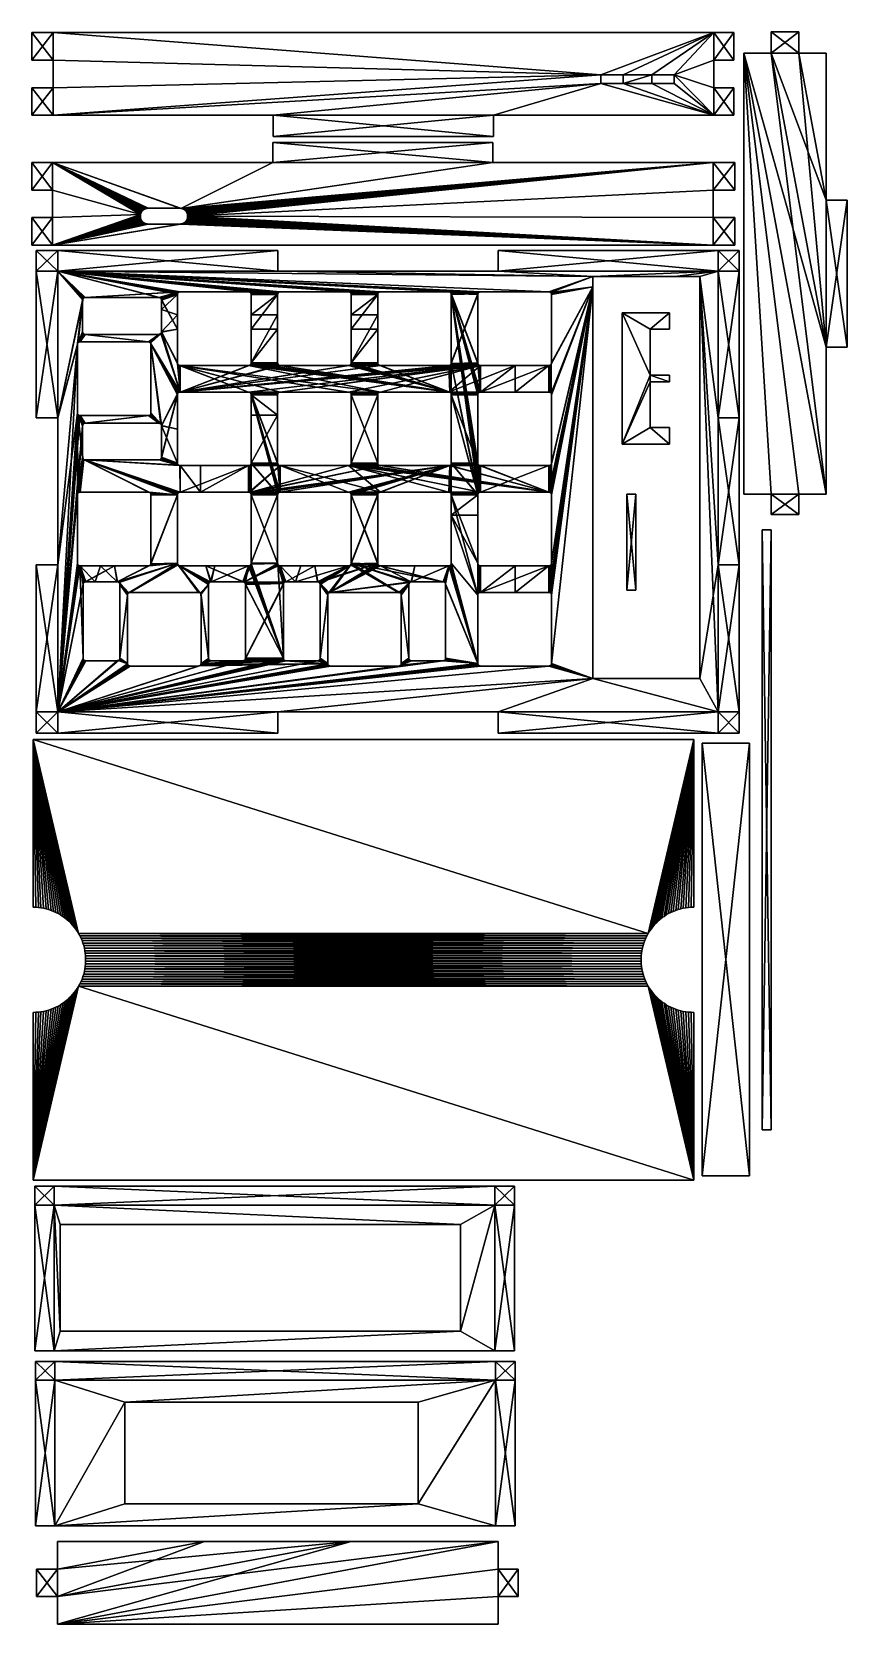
# Model space of a CAD drawing. Extents: x 0.001 to 0.156, y -0.304 to -0.001.
import ezdxf

# ---------------------------------------------------------------- set-up
doc = ezdxf.new("R2010")
doc.units = 0

msp = doc.modelspace()

# ---------------------------------------------------------------- linework, layer by layer
for points in [[(0.00478, -0.00087, -0.01756), (0.00478, -0.0061, -0.01756), (0.00072, -0.0061, -0.01756)], [(0.00478, -0.00087, -0.01756), (0.00072, -0.0061, -0.01756), (0.00072, -0.00087, -0.01756)], [(0.00072, -0.0061, -0.01756), (0.00072, -0.0061, -0.01756), (0.00072, -0.00087, -0.01756)], [(0.00072, -0.0061, -0.01756), (0.00072, -0.00087, -0.01756), (0.00072, -0.00087, -0.01756)], [(0.00478, -0.0061, -0.01756), (0.00478, -0.00087, -0.01756), (0.00072, -0.00087, -0.01756)], [(0.00478, -0.0061, -0.01756), (0.00072, -0.00087, -0.01756), (0.00072, -0.0061, -0.01756)], [(0.00478, -0.00087, -0.01756), (0.00478, -0.00087, -0.01756), (0.00072, -0.00087, -0.01756)], [(0.00478, -0.00087, -0.01756), (0.00072, -0.00087, -0.01756), (0.00072, -0.00087, -0.01756)], [(0.13047, -0.00087, -0.01756), (0.00478, -0.00087, -0.01756), (0.13047, -0.00087, -0.01756)], [(0.13047, -0.00087, -0.01756), (0.00478, -0.00087, -0.01756), (0.00478, -0.00087, -0.01756)], [(0.00478, -0.0061, -0.01756), (0.00478, -0.00087, -0.01756), (0.10897, -0.00887, -0.01756)], [(0.00478, -0.00087, -0.01756), (0.13047, -0.00087, -0.01756), (0.10897, -0.00887, -0.01756)], [(0.10897, -0.00887, -0.01756), (0.00478, -0.00087, -0.01756), (0.00478, -0.0061, -0.01756)], [(0.13047, -0.00087, -0.01756), (0.00478, -0.00087, -0.01756), (0.10897, -0.00887, -0.01756)], [(0.10897, -0.00887, -0.01756), (0.13047, -0.00087, -0.01756), (0.11327, -0.00887, -0.01756)], [(0.13047, -0.00087, -0.01756), (0.10897, -0.00887, -0.01756), (0.11327, -0.00887, -0.01756)], [(0.11327, -0.00887, -0.01756), (0.13047, -0.00087, -0.01756), (0.11867, -0.00887, -0.01756)], [(0.13047, -0.00087, -0.01756), (0.11327, -0.00887, -0.01756), (0.11867, -0.00887, -0.01756)], [(0.11867, -0.00887, -0.01756), (0.13047, -0.00087, -0.01756), (0.12297, -0.00887, -0.01756)], [(0.13047, -0.00087, -0.01756), (0.11867, -0.00887, -0.01756), (0.12297, -0.00887, -0.01756)], [(0.12297, -0.00887, -0.01756), (0.13047, -0.00087, -0.01756), (0.13047, -0.0061, -0.01756)], [(0.13047, -0.0061, -0.01756), (0.13047, -0.00087, -0.01756), (0.12297, -0.00887, -0.01756)], [(0.13047, -0.0061, -0.01756), (0.13047, -0.00087, -0.01756), (0.13432, -0.00087, -0.01756)], [(0.13047, -0.0061, -0.01756), (0.13432, -0.00087, -0.01756), (0.13432, -0.0061, -0.01756)], [(0.13047, -0.00087, -0.01756), (0.13047, -0.00087, -0.01756), (0.13432, -0.00087, -0.01756)], [(0.13047, -0.00087, -0.01756), (0.13432, -0.00087, -0.01756), (0.13432, -0.00087, -0.01756)], [(0.13047, -0.00087, -0.01756), (0.13047, -0.0061, -0.01756), (0.13432, -0.0061, -0.01756)], [(0.13047, -0.00087, -0.01756), (0.13432, -0.0061, -0.01756), (0.13432, -0.00087, -0.01756)], [(0.13432, -0.00087, -0.01756), (0.13432, -0.00087, -0.01756), (0.13432, -0.0061, -0.01756)], [(0.13432, -0.00087, -0.01756), (0.13432, -0.0061, -0.01756), (0.13432, -0.0061, -0.01756)], [(0.14141, -0.00072, -0.02106), (0.14141, -0.00072, -0.02106), (0.14664, -0.00072, -0.02106)], [(0.14141, -0.00072, -0.02106), (0.14664, -0.00072, -0.02106), (0.14664, -0.00072, -0.02106)], [(0.14141, -0.00479, -0.02106), (0.14664, -0.00479, -0.02106), (0.14664, -0.00072, -0.02106)], [(0.14141, -0.00479, -0.02106), (0.14664, -0.00072, -0.02106), (0.14141, -0.00072, -0.02106)], [(0.14664, -0.00479, -0.02106), (0.14141, -0.00479, -0.02106), (0.14141, -0.00072, -0.02106)], [(0.14664, -0.00479, -0.02106), (0.14141, -0.00072, -0.02106), (0.14664, -0.00072, -0.02106)], [(0.14141, -0.00479, -0.02106), (0.14141, -0.00479, -0.02106), (0.14141, -0.00072, -0.02106)], [(0.14141, -0.00479, -0.02106), (0.14141, -0.00072, -0.02106), (0.14141, -0.00072, -0.02106)], [(0.14664, -0.00479, -0.02106), (0.14664, -0.00479, -0.02106), (0.14664, -0.00072, -0.02106)], [(0.14664, -0.00479, -0.02106), (0.14664, -0.00072, -0.02106), (0.14664, -0.00072, -0.02106)], [(0.13618, -0.00479, -0.02106), (0.13618, -0.08861, -0.02106), (0.13618, -0.00479, -0.02106)], [(0.13618, -0.00479, -0.02106), (0.13618, -0.08861, -0.02106), (0.13618, -0.08861, -0.02106)], [(0.15188, -0.06067, -0.02106), (0.15188, -0.08861, -0.02106), (0.13618, -0.00479, -0.02106)], [(0.15188, -0.06067, -0.02106), (0.13618, -0.00479, -0.02106), (0.14141, -0.00479, -0.02106)], [(0.14141, -0.08861, -0.02106), (0.13618, -0.08861, -0.02106), (0.13618, -0.00479, -0.02106)], [(0.13618, -0.00479, -0.02106), (0.15188, -0.08861, -0.02106), (0.14664, -0.08861, -0.02106)], [(0.13618, -0.00479, -0.02106), (0.14664, -0.08861, -0.02106), (0.14141, -0.08861, -0.02106)], [(0.14141, -0.00479, -0.02106), (0.13618, -0.00479, -0.02106), (0.15188, -0.08861, -0.02106)], [(0.13618, -0.00479, -0.02106), (0.13618, -0.08861, -0.02106), (0.14141, -0.08861, -0.02106)], [(0.14664, -0.08861, -0.02106), (0.15188, -0.08861, -0.02106), (0.13618, -0.00479, -0.02106)], [(0.13618, -0.00479, -0.02106), (0.14141, -0.08861, -0.02106), (0.14664, -0.08861, -0.02106)], [(0.13618, -0.00479, -0.02106), (0.13618, -0.00479, -0.02106), (0.14141, -0.00479, -0.02106)], [(0.13618, -0.00479, -0.02106), (0.14141, -0.00479, -0.02106), (0.14141, -0.00479, -0.02106)], [(0.15188, -0.03273, -0.02106), (0.15188, -0.06067, -0.02106), (0.14141, -0.00479, -0.02106)], [(0.14141, -0.00479, -0.02106), (0.14664, -0.00479, -0.02106), (0.15188, -0.03273, -0.02106)], [(0.14141, -0.00479, -0.02106), (0.15188, -0.08861, -0.02106), (0.15188, -0.06067, -0.02106)], [(0.14664, -0.00479, -0.02106), (0.14141, -0.00479, -0.02106), (0.15188, -0.06067, -0.02106)], [(0.14664, -0.00479, -0.02106), (0.14664, -0.00479, -0.02106), (0.15188, -0.00479, -0.02106)], [(0.14664, -0.00479, -0.02106), (0.15188, -0.00479, -0.02106), (0.15188, -0.00479, -0.02106)], [(0.14664, -0.00479, -0.02106), (0.15188, -0.00479, -0.02106), (0.15188, -0.03273, -0.02106)], [(0.15188, -0.03273, -0.02106), (0.15188, -0.00479, -0.02106), (0.14664, -0.00479, -0.02106)], [(0.15188, -0.06067, -0.02106), (0.15188, -0.03273, -0.02106), (0.14664, -0.00479, -0.02106)], [(0.15188, -0.00479, -0.02106), (0.15188, -0.00479, -0.02106), (0.15188, -0.03273, -0.02106)], [(0.15188, -0.00479, -0.02106), (0.15188, -0.03273, -0.02106), (0.15188, -0.03273, -0.02106)], [(0.00478, -0.0061, -0.01756), (0.00478, -0.0061, -0.01756), (0.00072, -0.0061, -0.01756)], [(0.00478, -0.0061, -0.01756), (0.00072, -0.0061, -0.01756), (0.00072, -0.0061, -0.01756)], [(0.10897, -0.00887, -0.01756), (0.00478, -0.01134, -0.01756), (0.00478, -0.0061, -0.01756)], [(0.10897, -0.00887, -0.01756), (0.00478, -0.0061, -0.01756), (0.00478, -0.01134, -0.01756)], [(0.00478, -0.01134, -0.01756), (0.00478, -0.01134, -0.01756), (0.00478, -0.0061, -0.01756)], [(0.00478, -0.01134, -0.01756), (0.00478, -0.0061, -0.01756), (0.00478, -0.0061, -0.01756)], [(0.10897, -0.00887, -0.01756), (0.00478, -0.01657, -0.01756), (0.00478, -0.01134, -0.01756)], [(0.00478, -0.01657, -0.01756), (0.10897, -0.00887, -0.01756), (0.10897, -0.01057, -0.01756)], [(0.00478, -0.01134, -0.01756), (0.00478, -0.01657, -0.01756), (0.10897, -0.00887, -0.01756)], [(0.10897, -0.00887, -0.01756), (0.00478, -0.01657, -0.01756), (0.10897, -0.01057, -0.01756)], [(0.10897, -0.00887, -0.01756), (0.11327, -0.00887, -0.01756), (0.11327, -0.00887, -0.01756)], [(0.10897, -0.00887, -0.01756), (0.11327, -0.00887, -0.01756), (0.10897, -0.00887, -0.01756)], [(0.10897, -0.01057, -0.01756), (0.10897, -0.00887, -0.01756), (0.10897, -0.00887, -0.01756)], [(0.10897, -0.01057, -0.01756), (0.10897, -0.00887, -0.01756), (0.10897, -0.01057, -0.01756)], [(0.11327, -0.00887, -0.01756), (0.11327, -0.01057, -0.01756), (0.11327, -0.01057, -0.01756)], [(0.11327, -0.00887, -0.01756), (0.11327, -0.01057, -0.01756), (0.11327, -0.00887, -0.01756)], [(0.11327, -0.00887, -0.01756), (0.11867, -0.00887, -0.01756), (0.11327, -0.01057, -0.01756)], [(0.11327, -0.01057, -0.01756), (0.11867, -0.00887, -0.01756), (0.11867, -0.01057, -0.01756)], [(0.11867, -0.00887, -0.01756), (0.11327, -0.00887, -0.01756), (0.11327, -0.01057, -0.01756)], [(0.11867, -0.00887, -0.01756), (0.11327, -0.01057, -0.01756), (0.11867, -0.01057, -0.01756)], [(0.11867, -0.00887, -0.01756), (0.12297, -0.00887, -0.01756), (0.12297, -0.00887, -0.01756)], [(0.11867, -0.00887, -0.01756), (0.12297, -0.00887, -0.01756), (0.11867, -0.00887, -0.01756)], [(0.11867, -0.01057, -0.01756), (0.11867, -0.00887, -0.01756), (0.11867, -0.00887, -0.01756)], [(0.11867, -0.01057, -0.01756), (0.11867, -0.00887, -0.01756), (0.11867, -0.01057, -0.01756)], [(0.12297, -0.00887, -0.01756), (0.13047, -0.0061, -0.01756), (0.13047, -0.01134, -0.01756)], [(0.12297, -0.00887, -0.01756), (0.13047, -0.01134, -0.01756), (0.13047, -0.0061, -0.01756)], [(0.12297, -0.00887, -0.01756), (0.12297, -0.01057, -0.01756), (0.12297, -0.01057, -0.01756)], [(0.12297, -0.00887, -0.01756), (0.12297, -0.01057, -0.01756), (0.12297, -0.00887, -0.01756)], [(0.12297, -0.01057, -0.01756), (0.12297, -0.00887, -0.01756), (0.13047, -0.01657, -0.01756)], [(0.13047, -0.01134, -0.01756), (0.13047, -0.01657, -0.01756), (0.12297, -0.00887, -0.01756)], [(0.12297, -0.00887, -0.01756), (0.12297, -0.01057, -0.01756), (0.13047, -0.01657, -0.01756)], [(0.12297, -0.00887, -0.01756), (0.13047, -0.01657, -0.01756), (0.13047, -0.01134, -0.01756)], [(0.13047, -0.0061, -0.01756), (0.13047, -0.0061, -0.01756), (0.13047, -0.01134, -0.01756)], [(0.13047, -0.0061, -0.01756), (0.13047, -0.01134, -0.01756), (0.13047, -0.01134, -0.01756)], [(0.13047, -0.0061, -0.01756), (0.13047, -0.0061, -0.01756), (0.13432, -0.0061, -0.01756)], [(0.13047, -0.0061, -0.01756), (0.13432, -0.0061, -0.01756), (0.13432, -0.0061, -0.01756)], [(0.00072, -0.01657, -0.01756), (0.00072, -0.01657, -0.01756), (0.00072, -0.01134, -0.01756)], [(0.00072, -0.01657, -0.01756), (0.00072, -0.01134, -0.01756), (0.00072, -0.01134, -0.01756)], [(0.00478, -0.01134, -0.01756), (0.00478, -0.01134, -0.01756), (0.00072, -0.01134, -0.01756)], [(0.00478, -0.01134, -0.01756), (0.00072, -0.01134, -0.01756), (0.00072, -0.01134, -0.01756)], [(0.00478, -0.01657, -0.01756), (0.00478, -0.01134, -0.01756), (0.00072, -0.01134, -0.01756)], [(0.00478, -0.01657, -0.01756), (0.00072, -0.01134, -0.01756), (0.00072, -0.01657, -0.01756)], [(0.00478, -0.01134, -0.01756), (0.00478, -0.01657, -0.01756), (0.00072, -0.01657, -0.01756)], [(0.00478, -0.01134, -0.01756), (0.00072, -0.01657, -0.01756), (0.00072, -0.01134, -0.01756)], [(0.04667, -0.01657, -0.01756), (0.00478, -0.01657, -0.01756), (0.10897, -0.01057, -0.01756)], [(0.10897, -0.01057, -0.01756), (0.00478, -0.01657, -0.01756), (0.04667, -0.01657, -0.01756)], [(0.10897, -0.01057, -0.01756), (0.08857, -0.01657, -0.01756), (0.04667, -0.01657, -0.01756)], [(0.10897, -0.01057, -0.01756), (0.04667, -0.01657, -0.01756), (0.08857, -0.01657, -0.01756)], [(0.10897, -0.01057, -0.01756), (0.13047, -0.01657, -0.01756), (0.08857, -0.01657, -0.01756)], [(0.08857, -0.01657, -0.01756), (0.13047, -0.01657, -0.01756), (0.10897, -0.01057, -0.01756)], [(0.11327, -0.01057, -0.01756), (0.10897, -0.01057, -0.01756), (0.10897, -0.01057, -0.01756)], [(0.11327, -0.01057, -0.01756), (0.10897, -0.01057, -0.01756), (0.11327, -0.01057, -0.01756)], [(0.11327, -0.01057, -0.01756), (0.13047, -0.01657, -0.01756), (0.10897, -0.01057, -0.01756)], [(0.13047, -0.01657, -0.01756), (0.11327, -0.01057, -0.01756), (0.10897, -0.01057, -0.01756)], [(0.11867, -0.01057, -0.01756), (0.13047, -0.01657, -0.01756), (0.11327, -0.01057, -0.01756)], [(0.13047, -0.01657, -0.01756), (0.11867, -0.01057, -0.01756), (0.11327, -0.01057, -0.01756)], [(0.12297, -0.01057, -0.01756), (0.11867, -0.01057, -0.01756), (0.11867, -0.01057, -0.01756)], [(0.12297, -0.01057, -0.01756), (0.11867, -0.01057, -0.01756), (0.12297, -0.01057, -0.01756)], [(0.12297, -0.01057, -0.01756), (0.13047, -0.01657, -0.01756), (0.11867, -0.01057, -0.01756)], [(0.13047, -0.01657, -0.01756), (0.12297, -0.01057, -0.01756), (0.11867, -0.01057, -0.01756)], [(0.13047, -0.01134, -0.01756), (0.13047, -0.01657, -0.01756), (0.13432, -0.01657, -0.01756)], [(0.13047, -0.01134, -0.01756), (0.13432, -0.01657, -0.01756), (0.13432, -0.01134, -0.01756)], [(0.13047, -0.01657, -0.01756), (0.13047, -0.01134, -0.01756), (0.13432, -0.01134, -0.01756)], [(0.13047, -0.01657, -0.01756), (0.13432, -0.01134, -0.01756), (0.13432, -0.01657, -0.01756)], [(0.13047, -0.01134, -0.01756), (0.13047, -0.01134, -0.01756), (0.13432, -0.01134, -0.01756)], [(0.13047, -0.01134, -0.01756), (0.13432, -0.01134, -0.01756), (0.13432, -0.01134, -0.01756)], [(0.13432, -0.01134, -0.01756), (0.13432, -0.01134, -0.01756), (0.13432, -0.01657, -0.01756)], [(0.13432, -0.01134, -0.01756), (0.13432, -0.01657, -0.01756), (0.13432, -0.01657, -0.01756)], [(0.00478, -0.01657, -0.01756), (0.00478, -0.01657, -0.01756), (0.00072, -0.01657, -0.01756)], [(0.00478, -0.01657, -0.01756), (0.00072, -0.01657, -0.01756), (0.00072, -0.01657, -0.01756)], [(0.04667, -0.01657, -0.01756), (0.04667, -0.01657, -0.01756), (0.00478, -0.01657, -0.01756)], [(0.04667, -0.01657, -0.01756), (0.00478, -0.01657, -0.01756), (0.00478, -0.01657, -0.01756)], [(0.04667, -0.01657, -0.01756), (0.04667, -0.01657, -0.01756), (0.04667, -0.02062, -0.01756)], [(0.04667, -0.01657, -0.01756), (0.04667, -0.02062, -0.01756), (0.04667, -0.02062, -0.01756)], [(0.08857, -0.01657, -0.01756), (0.04667, -0.01657, -0.01756), (0.04667, -0.02062, -0.01756)], [(0.08857, -0.01657, -0.01756), (0.04667, -0.02062, -0.01756), (0.08857, -0.02062, -0.01756)], [(0.04667, -0.01657, -0.01756), (0.08857, -0.01657, -0.01756), (0.08857, -0.02062, -0.01756)], [(0.04667, -0.01657, -0.01756), (0.08857, -0.02062, -0.01756), (0.04667, -0.02062, -0.01756)], [(0.13047, -0.01657, -0.01756), (0.13047, -0.01657, -0.01756), (0.08857, -0.01657, -0.01756)], [(0.13047, -0.01657, -0.01756), (0.08857, -0.01657, -0.01756), (0.08857, -0.01657, -0.01756)], [(0.08857, -0.01657, -0.01756), (0.08857, -0.01657, -0.01756), (0.08857, -0.02062, -0.01756)], [(0.08857, -0.01657, -0.01756), (0.08857, -0.02062, -0.01756), (0.08857, -0.02062, -0.01756)], [(0.13047, -0.01657, -0.01756), (0.13047, -0.01657, -0.01756), (0.13432, -0.01657, -0.01756)], [(0.13047, -0.01657, -0.01756), (0.13432, -0.01657, -0.01756), (0.13432, -0.01657, -0.01756)], [(0.08857, -0.02062, -0.01756), (0.08857, -0.02062, -0.01756), (0.04667, -0.02062, -0.01756)], [(0.08857, -0.02062, -0.01756), (0.04667, -0.02062, -0.01756), (0.04667, -0.02062, -0.01756)], [(0.04657, -0.02174, -0.02106), (0.04657, -0.02174, -0.02106), (0.08846, -0.02174, -0.02106)], [(0.04657, -0.02174, -0.02106), (0.08846, -0.02174, -0.02106), (0.08846, -0.02174, -0.02106)], [(0.04657, -0.02558, -0.02106), (0.08846, -0.02558, -0.02106), (0.08846, -0.02174, -0.02106)], [(0.04657, -0.02558, -0.02106), (0.08846, -0.02174, -0.02106), (0.04657, -0.02174, -0.02106)], [(0.08846, -0.02558, -0.02106), (0.04657, -0.02558, -0.02106), (0.04657, -0.02174, -0.02106)], [(0.08846, -0.02558, -0.02106), (0.04657, -0.02174, -0.02106), (0.08846, -0.02174, -0.02106)], [(0.04657, -0.02558, -0.02106), (0.04657, -0.02558, -0.02106), (0.04657, -0.02174, -0.02106)], [(0.04657, -0.02558, -0.02106), (0.04657, -0.02174, -0.02106), (0.04657, -0.02174, -0.02106)], [(0.08846, -0.02558, -0.02106), (0.08846, -0.02558, -0.02106), (0.08846, -0.02174, -0.02106)], [(0.08846, -0.02558, -0.02106), (0.08846, -0.02174, -0.02106), (0.08846, -0.02174, -0.02106)], [(0.00467, -0.02558, -0.02106), (0.00467, -0.02558, -0.02106), (0.00075, -0.02558, -0.02106)], [(0.00467, -0.02558, -0.02106), (0.00075, -0.02558, -0.02106), (0.00075, -0.02558, -0.02106)], [(0.00075, -0.03081, -0.02106), (0.00075, -0.03081, -0.02106), (0.00075, -0.02558, -0.02106)], [(0.00075, -0.03081, -0.02106), (0.00075, -0.02558, -0.02106), (0.00075, -0.02558, -0.02106)], [(0.00467, -0.02558, -0.02106), (0.00467, -0.03081, -0.02106), (0.00075, -0.03081, -0.02106)], [(0.00467, -0.02558, -0.02106), (0.00075, -0.03081, -0.02106), (0.00075, -0.02558, -0.02106)], [(0.00467, -0.03081, -0.02106), (0.00467, -0.02558, -0.02106), (0.00075, -0.02558, -0.02106)], [(0.00467, -0.03081, -0.02106), (0.00075, -0.02558, -0.02106), (0.00075, -0.03081, -0.02106)], [(0.00467, -0.03081, -0.02106), (0.00467, -0.02558, -0.02106), (0.02141, -0.03544, -0.02106)], [(0.00467, -0.02558, -0.02106), (0.02143, -0.03537, -0.02106), (0.02141, -0.03544, -0.02106)], [(0.00467, -0.02558, -0.02106), (0.02145, -0.0353, -0.02106), (0.02143, -0.03537, -0.02106)], [(0.00467, -0.02558, -0.02106), (0.02148, -0.03523, -0.02106), (0.02145, -0.0353, -0.02106)], [(0.00467, -0.02558, -0.02106), (0.0215, -0.03516, -0.02106), (0.02148, -0.03523, -0.02106)], [(0.00467, -0.02558, -0.02106), (0.02154, -0.03509, -0.02106), (0.0215, -0.03516, -0.02106)], [(0.00467, -0.02558, -0.02106), (0.02157, -0.03503, -0.02106), (0.02154, -0.03509, -0.02106)], [(0.00467, -0.02558, -0.02106), (0.02161, -0.03496, -0.02106), (0.02157, -0.03503, -0.02106)], [(0.00467, -0.02558, -0.02106), (0.02165, -0.0349, -0.02106), (0.02161, -0.03496, -0.02106)], [(0.00467, -0.02558, -0.02106), (0.0217, -0.03484, -0.02106), (0.02165, -0.0349, -0.02106)], [(0.00467, -0.02558, -0.02106), (0.02175, -0.03478, -0.02106), (0.0217, -0.03484, -0.02106)], [(0.00467, -0.02558, -0.02106), (0.0218, -0.03473, -0.02106), (0.02175, -0.03478, -0.02106)], [(0.00467, -0.02558, -0.02106), (0.02185, -0.03468, -0.02106), (0.0218, -0.03473, -0.02106)], [(0.00467, -0.02558, -0.02106), (0.02191, -0.03463, -0.02106), (0.02185, -0.03468, -0.02106)], [(0.00467, -0.02558, -0.02106), (0.02197, -0.03458, -0.02106), (0.02191, -0.03463, -0.02106)], [(0.00467, -0.02558, -0.02106), (0.02203, -0.03454, -0.02106), (0.02197, -0.03458, -0.02106)], [(0.00467, -0.02558, -0.02106), (0.02209, -0.0345, -0.02106), (0.02203, -0.03454, -0.02106)], [(0.00467, -0.02558, -0.02106), (0.02215, -0.03446, -0.02106), (0.02209, -0.0345, -0.02106)], [(0.00467, -0.02558, -0.02106), (0.02222, -0.03443, -0.02106), (0.02215, -0.03446, -0.02106)], [(0.00467, -0.02558, -0.02106), (0.02229, -0.0344, -0.02106), (0.02222, -0.03443, -0.02106)], [(0.00467, -0.02558, -0.02106), (0.02236, -0.03437, -0.02106), (0.02229, -0.0344, -0.02106)], [(0.00467, -0.02558, -0.02106), (0.02243, -0.03434, -0.02106), (0.02236, -0.03437, -0.02106)], [(0.00467, -0.02558, -0.02106), (0.0225, -0.03432, -0.02106), (0.02243, -0.03434, -0.02106)], [(0.00467, -0.02558, -0.02106), (0.02257, -0.03431, -0.02106), (0.0225, -0.03432, -0.02106)], [(0.00467, -0.02558, -0.02106), (0.02265, -0.03429, -0.02106), (0.02257, -0.03431, -0.02106)], [(0.00467, -0.02558, -0.02106), (0.02272, -0.03428, -0.02106), (0.02265, -0.03429, -0.02106)], [(0.00467, -0.02558, -0.02106), (0.0228, -0.03428, -0.02106), (0.02272, -0.03428, -0.02106)], [(0.00467, -0.02558, -0.02106), (0.02287, -0.03428, -0.02106), (0.0228, -0.03428, -0.02106)], [(0.00467, -0.02558, -0.02106), (0.02887, -0.03428, -0.02106), (0.02287, -0.03428, -0.02106)], [(0.00467, -0.02558, -0.02106), (0.02895, -0.03428, -0.02106), (0.02887, -0.03428, -0.02106)], [(0.00467, -0.02558, -0.02106), (0.02902, -0.03428, -0.02106), (0.02895, -0.03428, -0.02106)], [(0.00467, -0.02558, -0.02106), (0.0291, -0.03429, -0.02106), (0.02902, -0.03428, -0.02106)], [(0.0291, -0.03429, -0.02106), (0.00467, -0.02558, -0.02106), (0.04657, -0.02558, -0.02106)], [(0.02141, -0.03544, -0.02106), (0.00467, -0.02558, -0.02106), (0.00467, -0.03081, -0.02106)], [(0.02143, -0.03537, -0.02106), (0.00467, -0.02558, -0.02106), (0.02141, -0.03544, -0.02106)], [(0.02145, -0.0353, -0.02106), (0.00467, -0.02558, -0.02106), (0.02143, -0.03537, -0.02106)], [(0.02148, -0.03523, -0.02106), (0.00467, -0.02558, -0.02106), (0.02145, -0.0353, -0.02106)], [(0.0215, -0.03516, -0.02106), (0.00467, -0.02558, -0.02106), (0.02148, -0.03523, -0.02106)], [(0.02154, -0.03509, -0.02106), (0.00467, -0.02558, -0.02106), (0.0215, -0.03516, -0.02106)], [(0.02157, -0.03503, -0.02106), (0.00467, -0.02558, -0.02106), (0.02154, -0.03509, -0.02106)], [(0.02161, -0.03496, -0.02106), (0.00467, -0.02558, -0.02106), (0.02157, -0.03503, -0.02106)], [(0.02165, -0.0349, -0.02106), (0.00467, -0.02558, -0.02106), (0.02161, -0.03496, -0.02106)], [(0.0217, -0.03484, -0.02106), (0.00467, -0.02558, -0.02106), (0.02165, -0.0349, -0.02106)], [(0.02175, -0.03478, -0.02106), (0.00467, -0.02558, -0.02106), (0.0217, -0.03484, -0.02106)], [(0.0218, -0.03473, -0.02106), (0.00467, -0.02558, -0.02106), (0.02175, -0.03478, -0.02106)], [(0.02185, -0.03468, -0.02106), (0.00467, -0.02558, -0.02106), (0.0218, -0.03473, -0.02106)], [(0.02191, -0.03463, -0.02106), (0.00467, -0.02558, -0.02106), (0.02185, -0.03468, -0.02106)], [(0.02197, -0.03458, -0.02106), (0.00467, -0.02558, -0.02106), (0.02191, -0.03463, -0.02106)], [(0.02203, -0.03454, -0.02106), (0.00467, -0.02558, -0.02106), (0.02197, -0.03458, -0.02106)], [(0.02209, -0.0345, -0.02106), (0.00467, -0.02558, -0.02106), (0.02203, -0.03454, -0.02106)], [(0.02215, -0.03446, -0.02106), (0.00467, -0.02558, -0.02106), (0.02209, -0.0345, -0.02106)], [(0.02222, -0.03443, -0.02106), (0.00467, -0.02558, -0.02106), (0.02215, -0.03446, -0.02106)], [(0.02229, -0.0344, -0.02106), (0.00467, -0.02558, -0.02106), (0.02222, -0.03443, -0.02106)], [(0.02236, -0.03437, -0.02106), (0.00467, -0.02558, -0.02106), (0.02229, -0.0344, -0.02106)], [(0.02243, -0.03434, -0.02106), (0.00467, -0.02558, -0.02106), (0.02236, -0.03437, -0.02106)], [(0.0225, -0.03432, -0.02106), (0.00467, -0.02558, -0.02106), (0.02243, -0.03434, -0.02106)], [(0.02257, -0.03431, -0.02106), (0.00467, -0.02558, -0.02106), (0.0225, -0.03432, -0.02106)], [(0.02265, -0.03429, -0.02106), (0.00467, -0.02558, -0.02106), (0.02257, -0.03431, -0.02106)], [(0.02272, -0.03428, -0.02106), (0.00467, -0.02558, -0.02106), (0.02265, -0.03429, -0.02106)], [(0.0228, -0.03428, -0.02106), (0.00467, -0.02558, -0.02106), (0.02272, -0.03428, -0.02106)], [(0.02287, -0.03428, -0.02106), (0.00467, -0.02558, -0.02106), (0.0228, -0.03428, -0.02106)], [(0.02887, -0.03428, -0.02106), (0.00467, -0.02558, -0.02106), (0.02287, -0.03428, -0.02106)], [(0.02895, -0.03428, -0.02106), (0.00467, -0.02558, -0.02106), (0.02887, -0.03428, -0.02106)], [(0.02902, -0.03428, -0.02106), (0.00467, -0.02558, -0.02106), (0.02895, -0.03428, -0.02106)], [(0.0291, -0.03429, -0.02106), (0.00467, -0.02558, -0.02106), (0.02902, -0.03428, -0.02106)], [(0.04657, -0.02558, -0.02106), (0.00467, -0.02558, -0.02106), (0.0291, -0.03429, -0.02106)], [(0.00467, -0.02558, -0.02106), (0.00467, -0.02558, -0.02106), (0.04657, -0.02558, -0.02106)], [(0.00467, -0.02558, -0.02106), (0.04657, -0.02558, -0.02106), (0.04657, -0.02558, -0.02106)], [(0.08846, -0.02558, -0.02106), (0.13036, -0.02558, -0.02106), (0.0291, -0.03429, -0.02106)], [(0.04657, -0.02558, -0.02106), (0.08846, -0.02558, -0.02106), (0.0291, -0.03429, -0.02106)], [(0.0291, -0.03429, -0.02106), (0.13036, -0.02558, -0.02106), (0.02917, -0.03431, -0.02106)], [(0.0291, -0.03429, -0.02106), (0.13036, -0.02558, -0.02106), (0.08846, -0.02558, -0.02106)], [(0.08846, -0.02558, -0.02106), (0.04657, -0.02558, -0.02106), (0.0291, -0.03429, -0.02106)], [(0.13036, -0.02558, -0.02106), (0.0291, -0.03429, -0.02106), (0.02917, -0.03431, -0.02106)], [(0.02917, -0.03431, -0.02106), (0.13036, -0.02558, -0.02106), (0.02924, -0.03432, -0.02106)], [(0.13036, -0.02558, -0.02106), (0.02917, -0.03431, -0.02106), (0.02924, -0.03432, -0.02106)], [(0.02924, -0.03432, -0.02106), (0.13036, -0.02558, -0.02106), (0.02931, -0.03434, -0.02106)], [(0.13036, -0.02558, -0.02106), (0.02924, -0.03432, -0.02106), (0.02931, -0.03434, -0.02106)], [(0.02931, -0.03434, -0.02106), (0.13036, -0.02558, -0.02106), (0.02938, -0.03437, -0.02106)], [(0.13036, -0.02558, -0.02106), (0.02931, -0.03434, -0.02106), (0.02938, -0.03437, -0.02106)], [(0.02938, -0.03437, -0.02106), (0.13036, -0.02558, -0.02106), (0.02945, -0.0344, -0.02106)], [(0.13036, -0.02558, -0.02106), (0.02938, -0.03437, -0.02106), (0.02945, -0.0344, -0.02106)], [(0.02945, -0.0344, -0.02106), (0.13036, -0.02558, -0.02106), (0.02952, -0.03443, -0.02106)], [(0.13036, -0.02558, -0.02106), (0.02945, -0.0344, -0.02106), (0.02952, -0.03443, -0.02106)], [(0.02952, -0.03443, -0.02106), (0.13036, -0.02558, -0.02106), (0.02959, -0.03446, -0.02106)], [(0.13036, -0.02558, -0.02106), (0.02952, -0.03443, -0.02106), (0.02959, -0.03446, -0.02106)], [(0.02959, -0.03446, -0.02106), (0.13036, -0.02558, -0.02106), (0.02965, -0.0345, -0.02106)], [(0.13036, -0.02558, -0.02106), (0.02959, -0.03446, -0.02106), (0.02965, -0.0345, -0.02106)], [(0.02965, -0.0345, -0.02106), (0.13036, -0.02558, -0.02106), (0.02972, -0.03454, -0.02106)], [(0.13036, -0.02558, -0.02106), (0.02965, -0.0345, -0.02106), (0.02972, -0.03454, -0.02106)], [(0.02972, -0.03454, -0.02106), (0.13036, -0.02558, -0.02106), (0.02978, -0.03458, -0.02106)], [(0.13036, -0.02558, -0.02106), (0.02972, -0.03454, -0.02106), (0.02978, -0.03458, -0.02106)], [(0.02978, -0.03458, -0.02106), (0.13036, -0.02558, -0.02106), (0.02984, -0.03463, -0.02106)], [(0.13036, -0.02558, -0.02106), (0.02978, -0.03458, -0.02106), (0.02984, -0.03463, -0.02106)], [(0.02984, -0.03463, -0.02106), (0.13036, -0.02558, -0.02106), (0.02989, -0.03468, -0.02106)], [(0.13036, -0.02558, -0.02106), (0.02984, -0.03463, -0.02106), (0.02989, -0.03468, -0.02106)], [(0.02989, -0.03468, -0.02106), (0.13036, -0.02558, -0.02106), (0.02995, -0.03473, -0.02106)], [(0.13036, -0.02558, -0.02106), (0.02989, -0.03468, -0.02106), (0.02995, -0.03473, -0.02106)], [(0.02995, -0.03473, -0.02106), (0.13036, -0.02558, -0.02106), (0.03, -0.03478, -0.02106)], [(0.13036, -0.02558, -0.02106), (0.02995, -0.03473, -0.02106), (0.03, -0.03478, -0.02106)], [(0.03, -0.03478, -0.02106), (0.13036, -0.02558, -0.02106), (0.03004, -0.03484, -0.02106)], [(0.13036, -0.02558, -0.02106), (0.03, -0.03478, -0.02106), (0.03004, -0.03484, -0.02106)], [(0.03004, -0.03484, -0.02106), (0.13036, -0.02558, -0.02106), (0.03009, -0.0349, -0.02106)], [(0.13036, -0.02558, -0.02106), (0.03004, -0.03484, -0.02106), (0.03009, -0.0349, -0.02106)], [(0.03009, -0.0349, -0.02106), (0.13036, -0.02558, -0.02106), (0.03013, -0.03496, -0.02106)], [(0.13036, -0.02558, -0.02106), (0.03009, -0.0349, -0.02106), (0.03013, -0.03496, -0.02106)], [(0.03013, -0.03496, -0.02106), (0.13036, -0.02558, -0.02106), (0.03017, -0.03503, -0.02106)], [(0.13036, -0.02558, -0.02106), (0.03013, -0.03496, -0.02106), (0.03017, -0.03503, -0.02106)], [(0.03017, -0.03503, -0.02106), (0.13036, -0.02558, -0.02106), (0.03021, -0.03509, -0.02106)], [(0.13036, -0.02558, -0.02106), (0.03017, -0.03503, -0.02106), (0.03021, -0.03509, -0.02106)], [(0.03021, -0.03509, -0.02106), (0.13036, -0.02558, -0.02106), (0.03024, -0.03516, -0.02106)], [(0.13036, -0.02558, -0.02106), (0.03021, -0.03509, -0.02106), (0.03024, -0.03516, -0.02106)], [(0.03024, -0.03516, -0.02106), (0.13036, -0.02558, -0.02106), (0.03027, -0.03523, -0.02106)], [(0.13036, -0.02558, -0.02106), (0.03024, -0.03516, -0.02106), (0.03027, -0.03523, -0.02106)], [(0.03027, -0.03523, -0.02106), (0.13036, -0.02558, -0.02106), (0.03029, -0.0353, -0.02106)], [(0.13036, -0.02558, -0.02106), (0.03027, -0.03523, -0.02106), (0.03029, -0.0353, -0.02106)], [(0.03029, -0.0353, -0.02106), (0.13036, -0.02558, -0.02106), (0.03032, -0.03537, -0.02106)], [(0.13036, -0.02558, -0.02106), (0.03029, -0.0353, -0.02106), (0.03032, -0.03537, -0.02106)], [(0.03032, -0.03537, -0.02106), (0.13036, -0.02558, -0.02106), (0.03033, -0.03544, -0.02106)], [(0.13036, -0.02558, -0.02106), (0.03032, -0.03537, -0.02106), (0.03033, -0.03544, -0.02106)], [(0.03033, -0.03544, -0.02106), (0.13036, -0.02558, -0.02106), (0.03035, -0.03552, -0.02106)], [(0.13036, -0.02558, -0.02106), (0.03033, -0.03544, -0.02106), (0.03035, -0.03552, -0.02106)], [(0.03035, -0.03552, -0.02106), (0.13036, -0.02558, -0.02106), (0.03036, -0.03559, -0.02106)], [(0.13036, -0.02558, -0.02106), (0.03035, -0.03552, -0.02106), (0.03036, -0.03559, -0.02106)], [(0.03036, -0.03559, -0.02106), (0.13036, -0.02558, -0.02106), (0.03037, -0.03567, -0.02106)], [(0.13036, -0.02558, -0.02106), (0.03036, -0.03559, -0.02106), (0.03037, -0.03567, -0.02106)], [(0.03037, -0.03567, -0.02106), (0.13036, -0.02558, -0.02106), (0.03037, -0.03574, -0.02106)], [(0.03037, -0.03574, -0.02106), (0.13036, -0.02558, -0.02106), (0.13036, -0.03081, -0.02106)], [(0.13036, -0.02558, -0.02106), (0.03037, -0.03567, -0.02106), (0.03037, -0.03574, -0.02106)], [(0.13036, -0.03081, -0.02106), (0.13036, -0.02558, -0.02106), (0.03037, -0.03574, -0.02106)], [(0.08846, -0.02558, -0.02106), (0.08846, -0.02558, -0.02106), (0.13036, -0.02558, -0.02106)], [(0.08846, -0.02558, -0.02106), (0.13036, -0.02558, -0.02106), (0.13036, -0.02558, -0.02106)], [(0.13036, -0.02558, -0.02106), (0.13036, -0.03081, -0.02106), (0.13448, -0.03081, -0.02106)], [(0.13036, -0.02558, -0.02106), (0.13448, -0.03081, -0.02106), (0.13448, -0.02558, -0.02106)], [(0.13036, -0.02558, -0.02106), (0.13036, -0.02558, -0.02106), (0.13448, -0.02558, -0.02106)], [(0.13036, -0.02558, -0.02106), (0.13448, -0.02558, -0.02106), (0.13448, -0.02558, -0.02106)], [(0.13036, -0.03081, -0.02106), (0.13036, -0.02558, -0.02106), (0.13448, -0.02558, -0.02106)], [(0.13036, -0.03081, -0.02106), (0.13448, -0.02558, -0.02106), (0.13448, -0.03081, -0.02106)], [(0.13448, -0.02558, -0.02106), (0.13448, -0.02558, -0.02106), (0.13448, -0.03081, -0.02106)], [(0.13448, -0.02558, -0.02106), (0.13448, -0.03081, -0.02106), (0.13448, -0.03081, -0.02106)], [(0.00467, -0.03081, -0.02106), (0.00467, -0.03081, -0.02106), (0.00075, -0.03081, -0.02106)], [(0.00467, -0.03081, -0.02106), (0.00075, -0.03081, -0.02106), (0.00075, -0.03081, -0.02106)], [(0.02141, -0.03544, -0.02106), (0.00467, -0.03604, -0.02106), (0.00467, -0.03081, -0.02106)], [(0.02141, -0.03544, -0.02106), (0.00467, -0.03081, -0.02106), (0.00467, -0.03604, -0.02106)], [(0.00467, -0.03604, -0.02106), (0.00467, -0.03604, -0.02106), (0.00467, -0.03081, -0.02106)], [(0.00467, -0.03604, -0.02106), (0.00467, -0.03081, -0.02106), (0.00467, -0.03081, -0.02106)], [(0.03037, -0.03574, -0.02106), (0.13036, -0.03081, -0.02106), (0.13036, -0.03604, -0.02106)], [(0.03037, -0.03574, -0.02106), (0.13036, -0.03604, -0.02106), (0.13036, -0.03081, -0.02106)], [(0.13036, -0.03081, -0.02106), (0.13036, -0.03081, -0.02106), (0.13448, -0.03081, -0.02106)], [(0.13036, -0.03081, -0.02106), (0.13448, -0.03081, -0.02106), (0.13448, -0.03081, -0.02106)], [(0.13036, -0.03081, -0.02106), (0.13036, -0.03081, -0.02106), (0.13036, -0.03604, -0.02106)], [(0.13036, -0.03081, -0.02106), (0.13036, -0.03604, -0.02106), (0.13036, -0.03604, -0.02106)], [(0.15188, -0.06067, -0.02106), (0.15188, -0.03273, -0.02106), (0.15586, -0.03273, -0.02106)], [(0.15188, -0.06067, -0.02106), (0.15586, -0.03273, -0.02106), (0.15586, -0.06067, -0.02106)], [(0.15188, -0.03273, -0.02106), (0.15188, -0.03273, -0.02106), (0.15586, -0.03273, -0.02106)], [(0.15188, -0.03273, -0.02106), (0.15586, -0.03273, -0.02106), (0.15586, -0.03273, -0.02106)], [(0.15188, -0.03273, -0.02106), (0.15188, -0.06067, -0.02106), (0.15586, -0.06067, -0.02106)], [(0.15188, -0.03273, -0.02106), (0.15586, -0.06067, -0.02106), (0.15586, -0.03273, -0.02106)], [(0.15586, -0.03273, -0.02106), (0.15586, -0.03273, -0.02106), (0.15586, -0.06067, -0.02106)], [(0.15586, -0.03273, -0.02106), (0.15586, -0.06067, -0.02106), (0.15586, -0.06067, -0.02106)], [(0.00467, -0.03604, -0.02106), (0.00467, -0.03604, -0.02106), (0.00075, -0.03604, -0.02106)], [(0.00467, -0.03604, -0.02106), (0.00075, -0.03604, -0.02106), (0.00075, -0.03604, -0.02106)], [(0.00075, -0.04128, -0.02106), (0.00075, -0.04128, -0.02106), (0.00075, -0.03604, -0.02106)], [(0.00075, -0.04128, -0.02106), (0.00075, -0.03604, -0.02106), (0.00075, -0.03604, -0.02106)], [(0.00467, -0.04128, -0.02106), (0.00467, -0.03604, -0.02106), (0.00075, -0.03604, -0.02106)], [(0.00467, -0.04128, -0.02106), (0.00075, -0.03604, -0.02106), (0.00075, -0.04128, -0.02106)], [(0.00467, -0.03604, -0.02106), (0.00467, -0.04128, -0.02106), (0.00075, -0.04128, -0.02106)], [(0.00467, -0.03604, -0.02106), (0.00075, -0.04128, -0.02106), (0.00075, -0.03604, -0.02106)], [(0.02141, -0.03544, -0.02106), (0.00467, -0.04128, -0.02106), (0.00467, -0.03604, -0.02106)], [(0.00467, -0.04128, -0.02106), (0.02141, -0.03544, -0.02106), (0.02139, -0.03552, -0.02106)], [(0.00467, -0.03604, -0.02106), (0.00467, -0.04128, -0.02106), (0.02141, -0.03544, -0.02106)], [(0.02141, -0.03544, -0.02106), (0.00467, -0.04128, -0.02106), (0.02139, -0.03552, -0.02106)], [(0.00467, -0.04128, -0.02106), (0.02139, -0.03552, -0.02106), (0.02138, -0.03559, -0.02106)], [(0.02139, -0.03552, -0.02106), (0.00467, -0.04128, -0.02106), (0.02138, -0.03559, -0.02106)], [(0.00467, -0.04128, -0.02106), (0.02138, -0.03559, -0.02106), (0.02138, -0.03567, -0.02106)], [(0.02138, -0.03559, -0.02106), (0.00467, -0.04128, -0.02106), (0.02138, -0.03567, -0.02106)], [(0.00467, -0.04128, -0.02106), (0.02138, -0.03567, -0.02106), (0.02137, -0.03574, -0.02106)], [(0.02138, -0.03567, -0.02106), (0.00467, -0.04128, -0.02106), (0.02137, -0.03574, -0.02106)], [(0.00467, -0.04128, -0.02106), (0.02137, -0.03574, -0.02106), (0.02137, -0.03581, -0.02106)], [(0.02137, -0.03574, -0.02106), (0.00467, -0.04128, -0.02106), (0.02137, -0.03581, -0.02106)], [(0.00467, -0.04128, -0.02106), (0.02137, -0.03581, -0.02106), (0.02138, -0.03589, -0.02106)], [(0.02137, -0.03581, -0.02106), (0.00467, -0.04128, -0.02106), (0.02138, -0.03589, -0.02106)], [(0.00467, -0.04128, -0.02106), (0.02138, -0.03589, -0.02106), (0.02138, -0.03596, -0.02106)], [(0.02138, -0.03589, -0.02106), (0.00467, -0.04128, -0.02106), (0.02138, -0.03596, -0.02106)], [(0.00467, -0.04128, -0.02106), (0.02138, -0.03596, -0.02106), (0.02139, -0.03604, -0.02106)], [(0.02138, -0.03596, -0.02106), (0.00467, -0.04128, -0.02106), (0.02139, -0.03604, -0.02106)], [(0.00467, -0.04128, -0.02106), (0.02139, -0.03604, -0.02106), (0.02141, -0.03611, -0.02106)], [(0.02139, -0.03604, -0.02106), (0.00467, -0.04128, -0.02106), (0.02141, -0.03611, -0.02106)], [(0.00467, -0.04128, -0.02106), (0.02141, -0.03611, -0.02106), (0.02143, -0.03618, -0.02106)], [(0.02141, -0.03611, -0.02106), (0.00467, -0.04128, -0.02106), (0.02143, -0.03618, -0.02106)], [(0.00467, -0.04128, -0.02106), (0.02143, -0.03618, -0.02106), (0.02145, -0.03626, -0.02106)], [(0.02143, -0.03618, -0.02106), (0.00467, -0.04128, -0.02106), (0.02145, -0.03626, -0.02106)], [(0.00467, -0.04128, -0.02106), (0.02145, -0.03626, -0.02106), (0.02148, -0.03633, -0.02106)], [(0.02145, -0.03626, -0.02106), (0.00467, -0.04128, -0.02106), (0.02148, -0.03633, -0.02106)], [(0.00467, -0.04128, -0.02106), (0.02148, -0.03633, -0.02106), (0.0215, -0.03639, -0.02106)], [(0.02148, -0.03633, -0.02106), (0.00467, -0.04128, -0.02106), (0.0215, -0.03639, -0.02106)], [(0.02137, -0.03574, -0.02106), (0.02138, -0.03567, -0.02106), (0.02137, -0.03574, -0.02106)], [(0.02137, -0.03574, -0.02106), (0.02138, -0.03567, -0.02106), (0.02138, -0.03567, -0.02106)], [(0.02137, -0.03581, -0.02106), (0.02137, -0.03574, -0.02106), (0.02137, -0.03581, -0.02106)], [(0.02137, -0.03581, -0.02106), (0.02137, -0.03574, -0.02106), (0.02137, -0.03574, -0.02106)], [(0.02138, -0.03589, -0.02106), (0.02137, -0.03581, -0.02106), (0.02138, -0.03589, -0.02106)], [(0.02138, -0.03589, -0.02106), (0.02137, -0.03581, -0.02106), (0.02137, -0.03581, -0.02106)], [(0.02139, -0.03552, -0.02106), (0.02139, -0.03552, -0.02106), (0.02138, -0.03559, -0.02106)], [(0.02138, -0.03559, -0.02106), (0.02139, -0.03552, -0.02106), (0.02138, -0.03559, -0.02106)], [(0.02138, -0.03567, -0.02106), (0.02138, -0.03559, -0.02106), (0.02138, -0.03567, -0.02106)], [(0.02138, -0.03567, -0.02106), (0.02138, -0.03559, -0.02106), (0.02138, -0.03559, -0.02106)], [(0.02138, -0.03589, -0.02106), (0.02138, -0.03589, -0.02106), (0.02138, -0.03596, -0.02106)], [(0.02138, -0.03596, -0.02106), (0.02138, -0.03589, -0.02106), (0.02138, -0.03596, -0.02106)], [(0.02139, -0.03604, -0.02106), (0.02138, -0.03596, -0.02106), (0.02139, -0.03604, -0.02106)], [(0.02139, -0.03604, -0.02106), (0.02138, -0.03596, -0.02106), (0.02138, -0.03596, -0.02106)], [(0.02139, -0.03552, -0.02106), (0.02141, -0.03544, -0.02106), (0.02139, -0.03552, -0.02106)], [(0.02139, -0.03552, -0.02106), (0.02141, -0.03544, -0.02106), (0.02141, -0.03544, -0.02106)], [(0.02141, -0.03611, -0.02106), (0.02139, -0.03604, -0.02106), (0.02141, -0.03611, -0.02106)], [(0.02141, -0.03611, -0.02106), (0.02139, -0.03604, -0.02106), (0.02139, -0.03604, -0.02106)], [(0.02143, -0.03537, -0.02106), (0.02143, -0.03537, -0.02106), (0.02141, -0.03544, -0.02106)], [(0.02141, -0.03544, -0.02106), (0.02143, -0.03537, -0.02106), (0.02141, -0.03544, -0.02106)], [(0.02143, -0.03618, -0.02106), (0.02141, -0.03611, -0.02106), (0.02143, -0.03618, -0.02106)], [(0.02143, -0.03618, -0.02106), (0.02141, -0.03611, -0.02106), (0.02141, -0.03611, -0.02106)], [(0.02143, -0.03537, -0.02106), (0.02145, -0.0353, -0.02106), (0.02143, -0.03537, -0.02106)], [(0.02143, -0.03537, -0.02106), (0.02145, -0.0353, -0.02106), (0.02145, -0.0353, -0.02106)], [(0.02145, -0.03626, -0.02106), (0.02143, -0.03618, -0.02106), (0.02145, -0.03626, -0.02106)], [(0.02145, -0.03626, -0.02106), (0.02143, -0.03618, -0.02106), (0.02143, -0.03618, -0.02106)], [(0.02148, -0.03523, -0.02106), (0.02148, -0.03523, -0.02106), (0.02145, -0.0353, -0.02106)], [(0.02145, -0.0353, -0.02106), (0.02148, -0.03523, -0.02106), (0.02145, -0.0353, -0.02106)], [(0.02148, -0.03633, -0.02106), (0.02145, -0.03626, -0.02106), (0.02148, -0.03633, -0.02106)], [(0.02148, -0.03633, -0.02106), (0.02145, -0.03626, -0.02106), (0.02145, -0.03626, -0.02106)], [(0.02148, -0.03523, -0.02106), (0.0215, -0.03516, -0.02106), (0.02148, -0.03523, -0.02106)], [(0.02148, -0.03523, -0.02106), (0.0215, -0.03516, -0.02106), (0.0215, -0.03516, -0.02106)], [(0.0215, -0.03639, -0.02106), (0.02148, -0.03633, -0.02106), (0.0215, -0.03639, -0.02106)], [(0.0215, -0.03639, -0.02106), (0.02148, -0.03633, -0.02106), (0.02148, -0.03633, -0.02106)], [(0.0215, -0.03516, -0.02106), (0.02154, -0.03509, -0.02106), (0.0215, -0.03516, -0.02106)], [(0.0215, -0.03516, -0.02106), (0.02154, -0.03509, -0.02106), (0.02154, -0.03509, -0.02106)], [(0.02154, -0.03509, -0.02106), (0.02157, -0.03503, -0.02106), (0.02157, -0.03503, -0.02106)], [(0.02154, -0.03509, -0.02106), (0.02157, -0.03503, -0.02106), (0.02154, -0.03509, -0.02106)], [(0.02161, -0.03496, -0.02106), (0.02161, -0.03496, -0.02106), (0.02157, -0.03503, -0.02106)], [(0.02157, -0.03503, -0.02106), (0.02161, -0.03496, -0.02106), (0.02157, -0.03503, -0.02106)], [(0.02161, -0.03496, -0.02106), (0.02165, -0.0349, -0.02106), (0.02165, -0.0349, -0.02106)], [(0.02161, -0.03496, -0.02106), (0.02165, -0.0349, -0.02106), (0.02161, -0.03496, -0.02106)], [(0.02165, -0.0349, -0.02106), (0.0217, -0.03484, -0.02106), (0.0217, -0.03484, -0.02106)], [(0.02165, -0.0349, -0.02106), (0.0217, -0.03484, -0.02106), (0.02165, -0.0349, -0.02106)], [(0.0217, -0.03484, -0.02106), (0.02175, -0.03478, -0.02106), (0.02175, -0.03478, -0.02106)], [(0.0217, -0.03484, -0.02106), (0.02175, -0.03478, -0.02106), (0.0217, -0.03484, -0.02106)], [(0.0218, -0.03473, -0.02106), (0.0218, -0.03473, -0.02106), (0.02175, -0.03478, -0.02106)], [(0.02175, -0.03478, -0.02106), (0.0218, -0.03473, -0.02106), (0.02175, -0.03478, -0.02106)], [(0.0218, -0.03473, -0.02106), (0.02185, -0.03468, -0.02106), (0.0218, -0.03473, -0.02106)], [(0.0218, -0.03473, -0.02106), (0.02185, -0.03468, -0.02106), (0.02185, -0.03468, -0.02106)], [(0.02185, -0.03468, -0.02106), (0.02191, -0.03463, -0.02106), (0.02185, -0.03468, -0.02106)], [(0.02185, -0.03468, -0.02106), (0.02191, -0.03463, -0.02106), (0.02191, -0.03463, -0.02106)], [(0.02191, -0.03463, -0.02106), (0.02197, -0.03458, -0.02106), (0.02191, -0.03463, -0.02106)], [(0.02191, -0.03463, -0.02106), (0.02197, -0.03458, -0.02106), (0.02197, -0.03458, -0.02106)], [(0.02197, -0.03458, -0.02106), (0.02203, -0.03454, -0.02106), (0.02197, -0.03458, -0.02106)], [(0.02197, -0.03458, -0.02106), (0.02203, -0.03454, -0.02106), (0.02203, -0.03454, -0.02106)], [(0.02209, -0.0345, -0.02106), (0.02209, -0.0345, -0.02106), (0.02203, -0.03454, -0.02106)], [(0.02203, -0.03454, -0.02106), (0.02209, -0.0345, -0.02106), (0.02203, -0.03454, -0.02106)], [(0.02209, -0.0345, -0.02106), (0.02215, -0.03446, -0.02106), (0.02209, -0.0345, -0.02106)], [(0.02209, -0.0345, -0.02106), (0.02215, -0.03446, -0.02106), (0.02215, -0.03446, -0.02106)], [(0.02215, -0.03446, -0.02106), (0.02222, -0.03443, -0.02106), (0.02215, -0.03446, -0.02106)], [(0.02215, -0.03446, -0.02106), (0.02222, -0.03443, -0.02106), (0.02222, -0.03443, -0.02106)], [(0.02222, -0.03443, -0.02106), (0.02229, -0.0344, -0.02106), (0.02222, -0.03443, -0.02106)], [(0.02222, -0.03443, -0.02106), (0.02229, -0.0344, -0.02106), (0.02229, -0.0344, -0.02106)], [(0.02236, -0.03437, -0.02106), (0.02236, -0.03437, -0.02106), (0.02229, -0.0344, -0.02106)], [(0.02229, -0.0344, -0.02106), (0.02236, -0.03437, -0.02106), (0.02229, -0.0344, -0.02106)], [(0.02236, -0.03437, -0.02106), (0.02243, -0.03434, -0.02106), (0.02236, -0.03437, -0.02106)], [(0.02236, -0.03437, -0.02106), (0.02243, -0.03434, -0.02106), (0.02243, -0.03434, -0.02106)], [(0.0225, -0.03432, -0.02106), (0.0225, -0.03432, -0.02106), (0.02243, -0.03434, -0.02106)], [(0.02243, -0.03434, -0.02106), (0.0225, -0.03432, -0.02106), (0.02243, -0.03434, -0.02106)], [(0.0225, -0.03432, -0.02106), (0.02257, -0.03431, -0.02106), (0.0225, -0.03432, -0.02106)], [(0.0225, -0.03432, -0.02106), (0.02257, -0.03431, -0.02106), (0.02257, -0.03431, -0.02106)], [(0.02257, -0.03431, -0.02106), (0.02265, -0.03429, -0.02106), (0.02257, -0.03431, -0.02106)], [(0.02257, -0.03431, -0.02106), (0.02265, -0.03429, -0.02106), (0.02265, -0.03429, -0.02106)], [(0.02272, -0.03428, -0.02106), (0.02272, -0.03428, -0.02106), (0.02265, -0.03429, -0.02106)], [(0.02265, -0.03429, -0.02106), (0.02272, -0.03428, -0.02106), (0.02265, -0.03429, -0.02106)], [(0.02272, -0.03428, -0.02106), (0.0228, -0.03428, -0.02106), (0.02272, -0.03428, -0.02106)], [(0.02272, -0.03428, -0.02106), (0.0228, -0.03428, -0.02106), (0.0228, -0.03428, -0.02106)], [(0.0228, -0.03428, -0.02106), (0.02287, -0.03428, -0.02106), (0.02287, -0.03428, -0.02106)], [(0.0228, -0.03428, -0.02106), (0.02287, -0.03428, -0.02106), (0.0228, -0.03428, -0.02106)], [(0.02287, -0.03428, -0.02106), (0.02887, -0.03428, -0.02106), (0.02287, -0.03428, -0.02106)], [(0.02287, -0.03428, -0.02106), (0.02887, -0.03428, -0.02106), (0.02887, -0.03428, -0.02106)], [(0.02887, -0.03428, -0.02106), (0.02895, -0.03428, -0.02106), (0.02887, -0.03428, -0.02106)], [(0.02887, -0.03428, -0.02106), (0.02895, -0.03428, -0.02106), (0.02895, -0.03428, -0.02106)], [(0.02895, -0.03428, -0.02106), (0.02902, -0.03428, -0.02106), (0.02895, -0.03428, -0.02106)], [(0.02895, -0.03428, -0.02106), (0.02902, -0.03428, -0.02106), (0.02902, -0.03428, -0.02106)], [(0.02902, -0.03428, -0.02106), (0.0291, -0.03429, -0.02106), (0.02902, -0.03428, -0.02106)], [(0.02902, -0.03428, -0.02106), (0.0291, -0.03429, -0.02106), (0.0291, -0.03429, -0.02106)], [(0.0291, -0.03429, -0.02106), (0.02917, -0.03431, -0.02106), (0.0291, -0.03429, -0.02106)], [(0.0291, -0.03429, -0.02106), (0.02917, -0.03431, -0.02106), (0.02917, -0.03431, -0.02106)], [(0.02924, -0.03432, -0.02106), (0.02924, -0.03432, -0.02106), (0.02917, -0.03431, -0.02106)], [(0.02917, -0.03431, -0.02106), (0.02924, -0.03432, -0.02106), (0.02917, -0.03431, -0.02106)], [(0.02924, -0.03432, -0.02106), (0.02931, -0.03434, -0.02106), (0.02931, -0.03434, -0.02106)], [(0.02924, -0.03432, -0.02106), (0.02931, -0.03434, -0.02106), (0.02924, -0.03432, -0.02106)], [(0.02938, -0.03437, -0.02106), (0.02938, -0.03437, -0.02106), (0.02931, -0.03434, -0.02106)], [(0.02931, -0.03434, -0.02106), (0.02938, -0.03437, -0.02106), (0.02931, -0.03434, -0.02106)], [(0.02938, -0.03437, -0.02106), (0.02945, -0.0344, -0.02106), (0.02945, -0.0344, -0.02106)], [(0.02938, -0.03437, -0.02106), (0.02945, -0.0344, -0.02106), (0.02938, -0.03437, -0.02106)], [(0.02945, -0.0344, -0.02106), (0.02952, -0.03443, -0.02106), (0.02952, -0.03443, -0.02106)], [(0.02945, -0.0344, -0.02106), (0.02952, -0.03443, -0.02106), (0.02945, -0.0344, -0.02106)], [(0.02959, -0.03446, -0.02106), (0.02959, -0.03446, -0.02106), (0.02952, -0.03443, -0.02106)], [(0.02952, -0.03443, -0.02106), (0.02959, -0.03446, -0.02106), (0.02952, -0.03443, -0.02106)], [(0.02959, -0.03446, -0.02106), (0.02965, -0.0345, -0.02106), (0.02965, -0.0345, -0.02106)], [(0.02959, -0.03446, -0.02106), (0.02965, -0.0345, -0.02106), (0.02959, -0.03446, -0.02106)], [(0.02965, -0.0345, -0.02106), (0.02972, -0.03454, -0.02106), (0.02972, -0.03454, -0.02106)], [(0.02965, -0.0345, -0.02106), (0.02972, -0.03454, -0.02106), (0.02965, -0.0345, -0.02106)], [(0.02972, -0.03454, -0.02106), (0.02978, -0.03458, -0.02106), (0.02978, -0.03458, -0.02106)], [(0.02972, -0.03454, -0.02106), (0.02978, -0.03458, -0.02106), (0.02972, -0.03454, -0.02106)], [(0.02984, -0.03463, -0.02106), (0.02984, -0.03463, -0.02106), (0.02978, -0.03458, -0.02106)], [(0.02978, -0.03458, -0.02106), (0.02984, -0.03463, -0.02106), (0.02978, -0.03458, -0.02106)], [(0.02984, -0.03463, -0.02106), (0.02989, -0.03468, -0.02106), (0.02989, -0.03468, -0.02106)], [(0.02984, -0.03463, -0.02106), (0.02989, -0.03468, -0.02106), (0.02984, -0.03463, -0.02106)], [(0.02989, -0.03468, -0.02106), (0.02995, -0.03473, -0.02106), (0.02995, -0.03473, -0.02106)], [(0.02989, -0.03468, -0.02106), (0.02995, -0.03473, -0.02106), (0.02989, -0.03468, -0.02106)], [(0.02995, -0.03473, -0.02106), (0.03, -0.03478, -0.02106), (0.03, -0.03478, -0.02106)], [(0.02995, -0.03473, -0.02106), (0.03, -0.03478, -0.02106), (0.02995, -0.03473, -0.02106)], [(0.03, -0.03478, -0.02106), (0.03004, -0.03484, -0.02106), (0.03004, -0.03484, -0.02106)], [(0.03, -0.03478, -0.02106), (0.03004, -0.03484, -0.02106), (0.03, -0.03478, -0.02106)], [(0.03004, -0.03484, -0.02106), (0.03009, -0.0349, -0.02106), (0.03009, -0.0349, -0.02106)], [(0.03004, -0.03484, -0.02106), (0.03009, -0.0349, -0.02106), (0.03004, -0.03484, -0.02106)], [(0.03009, -0.0349, -0.02106), (0.03013, -0.03496, -0.02106), (0.03013, -0.03496, -0.02106)], [(0.03009, -0.0349, -0.02106), (0.03013, -0.03496, -0.02106), (0.03009, -0.0349, -0.02106)], [(0.03013, -0.03496, -0.02106), (0.03017, -0.03503, -0.02106), (0.03017, -0.03503, -0.02106)], [(0.03013, -0.03496, -0.02106), (0.03017, -0.03503, -0.02106), (0.03013, -0.03496, -0.02106)], [(0.03021, -0.03509, -0.02106), (0.03021, -0.03509, -0.02106), (0.03017, -0.03503, -0.02106)], [(0.03017, -0.03503, -0.02106), (0.03021, -0.03509, -0.02106), (0.03017, -0.03503, -0.02106)], [(0.03021, -0.03509, -0.02106), (0.03024, -0.03516, -0.02106), (0.03021, -0.03509, -0.02106)], [(0.03021, -0.03509, -0.02106), (0.03024, -0.03516, -0.02106), (0.03024, -0.03516, -0.02106)], [(0.03024, -0.03516, -0.02106), (0.03027, -0.03523, -0.02106), (0.03024, -0.03516, -0.02106)], [(0.03024, -0.03516, -0.02106), (0.03027, -0.03523, -0.02106), (0.03027, -0.03523, -0.02106)], [(0.03027, -0.03633, -0.02106), (0.03024, -0.03639, -0.02106), (0.03027, -0.03633, -0.02106)], [(0.03027, -0.03633, -0.02106), (0.03024, -0.03639, -0.02106), (0.03024, -0.03639, -0.02106)], [(0.03027, -0.03633, -0.02106), (0.13036, -0.04128, -0.02106), (0.03024, -0.03639, -0.02106)], [(0.13036, -0.04128, -0.02106), (0.03027, -0.03633, -0.02106), (0.03024, -0.03639, -0.02106)], [(0.03027, -0.03523, -0.02106), (0.03029, -0.0353, -0.02106), (0.03027, -0.03523, -0.02106)], [(0.03027, -0.03523, -0.02106), (0.03029, -0.0353, -0.02106), (0.03029, -0.0353, -0.02106)], [(0.03029, -0.03626, -0.02106), (0.03027, -0.03633, -0.02106), (0.03029, -0.03626, -0.02106)], [(0.03029, -0.03626, -0.02106), (0.03027, -0.03633, -0.02106), (0.03027, -0.03633, -0.02106)], [(0.03029, -0.03626, -0.02106), (0.13036, -0.04128, -0.02106), (0.03027, -0.03633, -0.02106)], [(0.13036, -0.04128, -0.02106), (0.03029, -0.03626, -0.02106), (0.03027, -0.03633, -0.02106)], [(0.03029, -0.0353, -0.02106), (0.03032, -0.03537, -0.02106), (0.03029, -0.0353, -0.02106)], [(0.03029, -0.0353, -0.02106), (0.03032, -0.03537, -0.02106), (0.03032, -0.03537, -0.02106)], [(0.03032, -0.03618, -0.02106), (0.03029, -0.03626, -0.02106), (0.03032, -0.03618, -0.02106)], [(0.03032, -0.03618, -0.02106), (0.03029, -0.03626, -0.02106), (0.03029, -0.03626, -0.02106)], [(0.03032, -0.03618, -0.02106), (0.13036, -0.04128, -0.02106), (0.03029, -0.03626, -0.02106)], [(0.13036, -0.04128, -0.02106), (0.03032, -0.03618, -0.02106), (0.03029, -0.03626, -0.02106)], [(0.03032, -0.03537, -0.02106), (0.03033, -0.03544, -0.02106), (0.03032, -0.03537, -0.02106)], [(0.03032, -0.03537, -0.02106), (0.03033, -0.03544, -0.02106), (0.03033, -0.03544, -0.02106)], [(0.03033, -0.03611, -0.02106), (0.03032, -0.03618, -0.02106), (0.03033, -0.03611, -0.02106)], [(0.03033, -0.03611, -0.02106), (0.03032, -0.03618, -0.02106), (0.03032, -0.03618, -0.02106)], [(0.03033, -0.03611, -0.02106), (0.13036, -0.04128, -0.02106), (0.03032, -0.03618, -0.02106)], [(0.13036, -0.04128, -0.02106), (0.03033, -0.03611, -0.02106), (0.03032, -0.03618, -0.02106)], [(0.03033, -0.03544, -0.02106), (0.03035, -0.03552, -0.02106), (0.03033, -0.03544, -0.02106)], [(0.03033, -0.03544, -0.02106), (0.03035, -0.03552, -0.02106), (0.03035, -0.03552, -0.02106)], [(0.03033, -0.03611, -0.02106), (0.03033, -0.03611, -0.02106), (0.03035, -0.03604, -0.02106)], [(0.03035, -0.03604, -0.02106), (0.03033, -0.03611, -0.02106), (0.03035, -0.03604, -0.02106)], [(0.03035, -0.03604, -0.02106), (0.13036, -0.04128, -0.02106), (0.03033, -0.03611, -0.02106)], [(0.13036, -0.04128, -0.02106), (0.03035, -0.03604, -0.02106), (0.03033, -0.03611, -0.02106)], [(0.03035, -0.03552, -0.02106), (0.03036, -0.03559, -0.02106), (0.03035, -0.03552, -0.02106)], [(0.03035, -0.03552, -0.02106), (0.03036, -0.03559, -0.02106), (0.03036, -0.03559, -0.02106)], [(0.03036, -0.03596, -0.02106), (0.03035, -0.03604, -0.02106), (0.03036, -0.03596, -0.02106)], [(0.03036, -0.03596, -0.02106), (0.03035, -0.03604, -0.02106), (0.03035, -0.03604, -0.02106)], [(0.03036, -0.03596, -0.02106), (0.13036, -0.04128, -0.02106), (0.03035, -0.03604, -0.02106)], [(0.13036, -0.04128, -0.02106), (0.03036, -0.03596, -0.02106), (0.03035, -0.03604, -0.02106)], [(0.03037, -0.03567, -0.02106), (0.03037, -0.03567, -0.02106), (0.03036, -0.03559, -0.02106)], [(0.03036, -0.03559, -0.02106), (0.03037, -0.03567, -0.02106), (0.03036, -0.03559, -0.02106)], [(0.03037, -0.03589, -0.02106), (0.03036, -0.03596, -0.02106), (0.03037, -0.03589, -0.02106)], [(0.03037, -0.03589, -0.02106), (0.03036, -0.03596, -0.02106), (0.03036, -0.03596, -0.02106)], [(0.03037, -0.03589, -0.02106), (0.13036, -0.04128, -0.02106), (0.03036, -0.03596, -0.02106)], [(0.13036, -0.04128, -0.02106), (0.03037, -0.03589, -0.02106), (0.03036, -0.03596, -0.02106)], [(0.03037, -0.03567, -0.02106), (0.03037, -0.03574, -0.02106), (0.03037, -0.03567, -0.02106)], [(0.03037, -0.03567, -0.02106), (0.03037, -0.03574, -0.02106), (0.03037, -0.03574, -0.02106)], [(0.03037, -0.03581, -0.02106), (0.03037, -0.03581, -0.02106), (0.03037, -0.03574, -0.02106)], [(0.03037, -0.03574, -0.02106), (0.03037, -0.03581, -0.02106), (0.03037, -0.03574, -0.02106)], [(0.03037, -0.03574, -0.02106), (0.13036, -0.04128, -0.02106), (0.03037, -0.03581, -0.02106)], [(0.13036, -0.03604, -0.02106), (0.13036, -0.04128, -0.02106), (0.03037, -0.03574, -0.02106)], [(0.13036, -0.04128, -0.02106), (0.03037, -0.03574, -0.02106), (0.03037, -0.03581, -0.02106)], [(0.03037, -0.03574, -0.02106), (0.13036, -0.04128, -0.02106), (0.13036, -0.03604, -0.02106)], [(0.03037, -0.03581, -0.02106), (0.03037, -0.03589, -0.02106), (0.03037, -0.03581, -0.02106)], [(0.03037, -0.03581, -0.02106), (0.03037, -0.03589, -0.02106), (0.03037, -0.03589, -0.02106)], [(0.03037, -0.03581, -0.02106), (0.13036, -0.04128, -0.02106), (0.03037, -0.03589, -0.02106)], [(0.13036, -0.04128, -0.02106), (0.03037, -0.03581, -0.02106), (0.03037, -0.03589, -0.02106)], [(0.13036, -0.03604, -0.02106), (0.13036, -0.04128, -0.02106), (0.13448, -0.04128, -0.02106)], [(0.13036, -0.03604, -0.02106), (0.13448, -0.04128, -0.02106), (0.13448, -0.03604, -0.02106)], [(0.13036, -0.04128, -0.02106), (0.13036, -0.03604, -0.02106), (0.13448, -0.03604, -0.02106)], [(0.13036, -0.04128, -0.02106), (0.13448, -0.03604, -0.02106), (0.13448, -0.04128, -0.02106)], [(0.13036, -0.03604, -0.02106), (0.13036, -0.03604, -0.02106), (0.13448, -0.03604, -0.02106)], [(0.13036, -0.03604, -0.02106), (0.13448, -0.03604, -0.02106), (0.13448, -0.03604, -0.02106)], [(0.13448, -0.03604, -0.02106), (0.13448, -0.03604, -0.02106), (0.13448, -0.04128, -0.02106)], [(0.13448, -0.03604, -0.02106), (0.13448, -0.04128, -0.02106), (0.13448, -0.04128, -0.02106)], [(0.00467, -0.04128, -0.02106), (0.0215, -0.03639, -0.02106), (0.02154, -0.03646, -0.02106)], [(0.0215, -0.03639, -0.02106), (0.00467, -0.04128, -0.02106), (0.02154, -0.03646, -0.02106)], [(0.00467, -0.04128, -0.02106), (0.02154, -0.03646, -0.02106), (0.02157, -0.03653, -0.02106)], [(0.02154, -0.03646, -0.02106), (0.00467, -0.04128, -0.02106), (0.02157, -0.03653, -0.02106)], [(0.00467, -0.04128, -0.02106), (0.02157, -0.03653, -0.02106), (0.02161, -0.03659, -0.02106)], [(0.02157, -0.03653, -0.02106), (0.00467, -0.04128, -0.02106), (0.02161, -0.03659, -0.02106)], [(0.00467, -0.04128, -0.02106), (0.02161, -0.03659, -0.02106), (0.02165, -0.03665, -0.02106)], [(0.02161, -0.03659, -0.02106), (0.00467, -0.04128, -0.02106), (0.02165, -0.03665, -0.02106)], [(0.00467, -0.04128, -0.02106), (0.02165, -0.03665, -0.02106), (0.0217, -0.03671, -0.02106)], [(0.02165, -0.03665, -0.02106), (0.00467, -0.04128, -0.02106), (0.0217, -0.03671, -0.02106)], [(0.00467, -0.04128, -0.02106), (0.0217, -0.03671, -0.02106), (0.02175, -0.03677, -0.02106)], [(0.0217, -0.03671, -0.02106), (0.00467, -0.04128, -0.02106), (0.02175, -0.03677, -0.02106)], [(0.00467, -0.04128, -0.02106), (0.02175, -0.03677, -0.02106), (0.0218, -0.03682, -0.02106)], [(0.02175, -0.03677, -0.02106), (0.00467, -0.04128, -0.02106), (0.0218, -0.03682, -0.02106)], [(0.0218, -0.03682, -0.02106), (0.02185, -0.03688, -0.02106), (0.00467, -0.04128, -0.02106)], [(0.02185, -0.03688, -0.02106), (0.0218, -0.03682, -0.02106), (0.00467, -0.04128, -0.02106)], [(0.02185, -0.03688, -0.02106), (0.02191, -0.03693, -0.02106), (0.00467, -0.04128, -0.02106)], [(0.02191, -0.03693, -0.02106), (0.02185, -0.03688, -0.02106), (0.00467, -0.04128, -0.02106)], [(0.02191, -0.03693, -0.02106), (0.02197, -0.03697, -0.02106), (0.00467, -0.04128, -0.02106)], [(0.02197, -0.03697, -0.02106), (0.02191, -0.03693, -0.02106), (0.00467, -0.04128, -0.02106)], [(0.02197, -0.03697, -0.02106), (0.02203, -0.03702, -0.02106), (0.00467, -0.04128, -0.02106)], [(0.02203, -0.03702, -0.02106), (0.02197, -0.03697, -0.02106), (0.00467, -0.04128, -0.02106)], [(0.02203, -0.03702, -0.02106), (0.02209, -0.03706, -0.02106), (0.00467, -0.04128, -0.02106)], [(0.02209, -0.03706, -0.02106), (0.02203, -0.03702, -0.02106), (0.00467, -0.04128, -0.02106)], [(0.02209, -0.03706, -0.02106), (0.02215, -0.03709, -0.02106), (0.00467, -0.04128, -0.02106)], [(0.02215, -0.03709, -0.02106), (0.02209, -0.03706, -0.02106), (0.00467, -0.04128, -0.02106)], [(0.02215, -0.03709, -0.02106), (0.02222, -0.03713, -0.02106), (0.00467, -0.04128, -0.02106)], [(0.02222, -0.03713, -0.02106), (0.02215, -0.03709, -0.02106), (0.00467, -0.04128, -0.02106)], [(0.02222, -0.03713, -0.02106), (0.02229, -0.03716, -0.02106), (0.00467, -0.04128, -0.02106)], [(0.02229, -0.03716, -0.02106), (0.02222, -0.03713, -0.02106), (0.00467, -0.04128, -0.02106)], [(0.02229, -0.03716, -0.02106), (0.02236, -0.03719, -0.02106), (0.00467, -0.04128, -0.02106)], [(0.02236, -0.03719, -0.02106), (0.02229, -0.03716, -0.02106), (0.00467, -0.04128, -0.02106)], [(0.02236, -0.03719, -0.02106), (0.02243, -0.03721, -0.02106), (0.00467, -0.04128, -0.02106)], [(0.02243, -0.03721, -0.02106), (0.02236, -0.03719, -0.02106), (0.00467, -0.04128, -0.02106)], [(0.02243, -0.03721, -0.02106), (0.0225, -0.03723, -0.02106), (0.00467, -0.04128, -0.02106)], [(0.0225, -0.03723, -0.02106), (0.02243, -0.03721, -0.02106), (0.00467, -0.04128, -0.02106)], [(0.0225, -0.03723, -0.02106), (0.02257, -0.03725, -0.02106), (0.00467, -0.04128, -0.02106)], [(0.02257, -0.03725, -0.02106), (0.0225, -0.03723, -0.02106), (0.00467, -0.04128, -0.02106)], [(0.02257, -0.03725, -0.02106), (0.02265, -0.03726, -0.02106), (0.00467, -0.04128, -0.02106)], [(0.02265, -0.03726, -0.02106), (0.02257, -0.03725, -0.02106), (0.00467, -0.04128, -0.02106)], [(0.02265, -0.03726, -0.02106), (0.02272, -0.03727, -0.02106), (0.00467, -0.04128, -0.02106)], [(0.02272, -0.03727, -0.02106), (0.02265, -0.03726, -0.02106), (0.00467, -0.04128, -0.02106)], [(0.02272, -0.03727, -0.02106), (0.0228, -0.03728, -0.02106), (0.00467, -0.04128, -0.02106)], [(0.02895, -0.03728, -0.02106), (0.02902, -0.03727, -0.02106), (0.00467, -0.04128, -0.02106)], [(0.02902, -0.03727, -0.02106), (0.13036, -0.04128, -0.02106), (0.00467, -0.04128, -0.02106)], [(0.0228, -0.03728, -0.02106), (0.02272, -0.03727, -0.02106), (0.00467, -0.04128, -0.02106)], [(0.02902, -0.03727, -0.02106), (0.02895, -0.03728, -0.02106), (0.00467, -0.04128, -0.02106)], [(0.13036, -0.04128, -0.02106), (0.02902, -0.03727, -0.02106), (0.00467, -0.04128, -0.02106)], [(0.0228, -0.03728, -0.02106), (0.02287, -0.03728, -0.02106), (0.00467, -0.04128, -0.02106)], [(0.02287, -0.03728, -0.02106), (0.02887, -0.03728, -0.02106), (0.00467, -0.04128, -0.02106)], [(0.02887, -0.03728, -0.02106), (0.02895, -0.03728, -0.02106), (0.00467, -0.04128, -0.02106)], [(0.02287, -0.03728, -0.02106), (0.0228, -0.03728, -0.02106), (0.00467, -0.04128, -0.02106)], [(0.02887, -0.03728, -0.02106), (0.02287, -0.03728, -0.02106), (0.00467, -0.04128, -0.02106)], [(0.02895, -0.03728, -0.02106), (0.02887, -0.03728, -0.02106), (0.00467, -0.04128, -0.02106)], [(0.02154, -0.03646, -0.02106), (0.0215, -0.03639, -0.02106), (0.02154, -0.03646, -0.02106)], [(0.02154, -0.03646, -0.02106), (0.0215, -0.03639, -0.02106), (0.0215, -0.03639, -0.02106)], [(0.02157, -0.03653, -0.02106), (0.02154, -0.03646, -0.02106), (0.02157, -0.03653, -0.02106)], [(0.02157, -0.03653, -0.02106), (0.02154, -0.03646, -0.02106), (0.02154, -0.03646, -0.02106)], [(0.02161, -0.03659, -0.02106), (0.02157, -0.03653, -0.02106), (0.02157, -0.03653, -0.02106)], [(0.02161, -0.03659, -0.02106), (0.02157, -0.03653, -0.02106), (0.02161, -0.03659, -0.02106)], [(0.02165, -0.03665, -0.02106), (0.02161, -0.03659, -0.02106), (0.02161, -0.03659, -0.02106)], [(0.02165, -0.03665, -0.02106), (0.02161, -0.03659, -0.02106), (0.02165, -0.03665, -0.02106)], [(0.0217, -0.03671, -0.02106), (0.02165, -0.03665, -0.02106), (0.02165, -0.03665, -0.02106)], [(0.0217, -0.03671, -0.02106), (0.02165, -0.03665, -0.02106), (0.0217, -0.03671, -0.02106)], [(0.0217, -0.03671, -0.02106), (0.0217, -0.03671, -0.02106), (0.02175, -0.03677, -0.02106)], [(0.02175, -0.03677, -0.02106), (0.0217, -0.03671, -0.02106), (0.02175, -0.03677, -0.02106)], [(0.02175, -0.03677, -0.02106), (0.02175, -0.03677, -0.02106), (0.0218, -0.03682, -0.02106)], [(0.0218, -0.03682, -0.02106), (0.02175, -0.03677, -0.02106), (0.0218, -0.03682, -0.02106)], [(0.02185, -0.03688, -0.02106), (0.0218, -0.03682, -0.02106), (0.0218, -0.03682, -0.02106)], [(0.02185, -0.03688, -0.02106), (0.0218, -0.03682, -0.02106), (0.02185, -0.03688, -0.02106)], [(0.02191, -0.03693, -0.02106), (0.02185, -0.03688, -0.02106), (0.02185, -0.03688, -0.02106)], [(0.02191, -0.03693, -0.02106), (0.02185, -0.03688, -0.02106), (0.02191, -0.03693, -0.02106)], [(0.02191, -0.03693, -0.02106), (0.02191, -0.03693, -0.02106), (0.02197, -0.03697, -0.02106)], [(0.02197, -0.03697, -0.02106), (0.02191, -0.03693, -0.02106), (0.02197, -0.03697, -0.02106)], [(0.02203, -0.03702, -0.02106), (0.02197, -0.03697, -0.02106), (0.02197, -0.03697, -0.02106)], [(0.02203, -0.03702, -0.02106), (0.02197, -0.03697, -0.02106), (0.02203, -0.03702, -0.02106)], [(0.02209, -0.03706, -0.02106), (0.02203, -0.03702, -0.02106), (0.02203, -0.03702, -0.02106)], [(0.02209, -0.03706, -0.02106), (0.02203, -0.03702, -0.02106), (0.02209, -0.03706, -0.02106)], [(0.02215, -0.03709, -0.02106), (0.02209, -0.03706, -0.02106), (0.02209, -0.03706, -0.02106)], [(0.02215, -0.03709, -0.02106), (0.02209, -0.03706, -0.02106), (0.02215, -0.03709, -0.02106)], [(0.02215, -0.03709, -0.02106), (0.02215, -0.03709, -0.02106), (0.02222, -0.03713, -0.02106)], [(0.02222, -0.03713, -0.02106), (0.02215, -0.03709, -0.02106), (0.02222, -0.03713, -0.02106)], [(0.02229, -0.03716, -0.02106), (0.02222, -0.03713, -0.02106), (0.02222, -0.03713, -0.02106)], [(0.02229, -0.03716, -0.02106), (0.02222, -0.03713, -0.02106), (0.02229, -0.03716, -0.02106)], [(0.02236, -0.03719, -0.02106), (0.02229, -0.03716, -0.02106), (0.02229, -0.03716, -0.02106)], [(0.02236, -0.03719, -0.02106), (0.02229, -0.03716, -0.02106), (0.02236, -0.03719, -0.02106)], [(0.02243, -0.03721, -0.02106), (0.02236, -0.03719, -0.02106), (0.02243, -0.03721, -0.02106)], [(0.02243, -0.03721, -0.02106), (0.02236, -0.03719, -0.02106), (0.02236, -0.03719, -0.02106)], [(0.02243, -0.03721, -0.02106), (0.02243, -0.03721, -0.02106), (0.0225, -0.03723, -0.02106)], [(0.0225, -0.03723, -0.02106), (0.02243, -0.03721, -0.02106), (0.0225, -0.03723, -0.02106)], [(0.02257, -0.03725, -0.02106), (0.0225, -0.03723, -0.02106), (0.02257, -0.03725, -0.02106)], [(0.02257, -0.03725, -0.02106), (0.0225, -0.03723, -0.02106), (0.0225, -0.03723, -0.02106)], [(0.02257, -0.03725, -0.02106), (0.02257, -0.03725, -0.02106), (0.02265, -0.03726, -0.02106)], [(0.02265, -0.03726, -0.02106), (0.02257, -0.03725, -0.02106), (0.02265, -0.03726, -0.02106)], [(0.02272, -0.03727, -0.02106), (0.02265, -0.03726, -0.02106), (0.02272, -0.03727, -0.02106)], [(0.02272, -0.03727, -0.02106), (0.02265, -0.03726, -0.02106), (0.02265, -0.03726, -0.02106)], [(0.02272, -0.03727, -0.02106), (0.02272, -0.03727, -0.02106), (0.0228, -0.03728, -0.02106)], [(0.0228, -0.03728, -0.02106), (0.02272, -0.03727, -0.02106), (0.0228, -0.03728, -0.02106)], [(0.0228, -0.03728, -0.02106), (0.0228, -0.03728, -0.02106), (0.02287, -0.03728, -0.02106)], [(0.02287, -0.03728, -0.02106), (0.0228, -0.03728, -0.02106), (0.02287, -0.03728, -0.02106)], [(0.02887, -0.03728, -0.02106), (0.02287, -0.03728, -0.02106), (0.02287, -0.03728, -0.02106)], [(0.02887, -0.03728, -0.02106), (0.02287, -0.03728, -0.02106), (0.02887, -0.03728, -0.02106)], [(0.02895, -0.03728, -0.02106), (0.02887, -0.03728, -0.02106), (0.02887, -0.03728, -0.02106)], [(0.02895, -0.03728, -0.02106), (0.02887, -0.03728, -0.02106), (0.02895, -0.03728, -0.02106)], [(0.02902, -0.03727, -0.02106), (0.02895, -0.03728, -0.02106), (0.02902, -0.03727, -0.02106)], [(0.02902, -0.03727, -0.02106), (0.02895, -0.03728, -0.02106), (0.02895, -0.03728, -0.02106)], [(0.0291, -0.03726, -0.02106), (0.02902, -0.03727, -0.02106), (0.0291, -0.03726, -0.02106)], [(0.0291, -0.03726, -0.02106), (0.02902, -0.03727, -0.02106), (0.02902, -0.03727, -0.02106)], [(0.0291, -0.03726, -0.02106), (0.13036, -0.04128, -0.02106), (0.02902, -0.03727, -0.02106)], [(0.13036, -0.04128, -0.02106), (0.0291, -0.03726, -0.02106), (0.02902, -0.03727, -0.02106)], [(0.02917, -0.03725, -0.02106), (0.0291, -0.03726, -0.02106), (0.02917, -0.03725, -0.02106)], [(0.02917, -0.03725, -0.02106), (0.0291, -0.03726, -0.02106), (0.0291, -0.03726, -0.02106)], [(0.02917, -0.03725, -0.02106), (0.13036, -0.04128, -0.02106), (0.0291, -0.03726, -0.02106)], [(0.13036, -0.04128, -0.02106), (0.02917, -0.03725, -0.02106), (0.0291, -0.03726, -0.02106)], [(0.02924, -0.03723, -0.02106), (0.02917, -0.03725, -0.02106), (0.02924, -0.03723, -0.02106)], [(0.02924, -0.03723, -0.02106), (0.02917, -0.03725, -0.02106), (0.02917, -0.03725, -0.02106)], [(0.02924, -0.03723, -0.02106), (0.13036, -0.04128, -0.02106), (0.02917, -0.03725, -0.02106)], [(0.13036, -0.04128, -0.02106), (0.02924, -0.03723, -0.02106), (0.02917, -0.03725, -0.02106)], [(0.02931, -0.03721, -0.02106), (0.02924, -0.03723, -0.02106), (0.02931, -0.03721, -0.02106)], [(0.02931, -0.03721, -0.02106), (0.02924, -0.03723, -0.02106), (0.02924, -0.03723, -0.02106)], [(0.02931, -0.03721, -0.02106), (0.13036, -0.04128, -0.02106), (0.02924, -0.03723, -0.02106)], [(0.13036, -0.04128, -0.02106), (0.02931, -0.03721, -0.02106), (0.02924, -0.03723, -0.02106)], [(0.02938, -0.03719, -0.02106), (0.02931, -0.03721, -0.02106), (0.02938, -0.03719, -0.02106)], [(0.02938, -0.03719, -0.02106), (0.02931, -0.03721, -0.02106), (0.02931, -0.03721, -0.02106)], [(0.02938, -0.03719, -0.02106), (0.13036, -0.04128, -0.02106), (0.02931, -0.03721, -0.02106)], [(0.13036, -0.04128, -0.02106), (0.02938, -0.03719, -0.02106), (0.02931, -0.03721, -0.02106)], [(0.02945, -0.03716, -0.02106), (0.02938, -0.03719, -0.02106), (0.02945, -0.03716, -0.02106)], [(0.02945, -0.03716, -0.02106), (0.02938, -0.03719, -0.02106), (0.02938, -0.03719, -0.02106)], [(0.02945, -0.03716, -0.02106), (0.13036, -0.04128, -0.02106), (0.02938, -0.03719, -0.02106)], [(0.13036, -0.04128, -0.02106), (0.02945, -0.03716, -0.02106), (0.02938, -0.03719, -0.02106)], [(0.02952, -0.03713, -0.02106), (0.02945, -0.03716, -0.02106), (0.02952, -0.03713, -0.02106)], [(0.02952, -0.03713, -0.02106), (0.02945, -0.03716, -0.02106), (0.02945, -0.03716, -0.02106)], [(0.02952, -0.03713, -0.02106), (0.13036, -0.04128, -0.02106), (0.02945, -0.03716, -0.02106)], [(0.13036, -0.04128, -0.02106), (0.02952, -0.03713, -0.02106), (0.02945, -0.03716, -0.02106)], [(0.02952, -0.03713, -0.02106), (0.02952, -0.03713, -0.02106), (0.02959, -0.03709, -0.02106)], [(0.02959, -0.03709, -0.02106), (0.02952, -0.03713, -0.02106), (0.02959, -0.03709, -0.02106)], [(0.02959, -0.03709, -0.02106), (0.13036, -0.04128, -0.02106), (0.02952, -0.03713, -0.02106)], [(0.13036, -0.04128, -0.02106), (0.02959, -0.03709, -0.02106), (0.02952, -0.03713, -0.02106)], [(0.02959, -0.03709, -0.02106), (0.02959, -0.03709, -0.02106), (0.02965, -0.03706, -0.02106)], [(0.02965, -0.03706, -0.02106), (0.02959, -0.03709, -0.02106), (0.02965, -0.03706, -0.02106)], [(0.02965, -0.03706, -0.02106), (0.13036, -0.04128, -0.02106), (0.02959, -0.03709, -0.02106)], [(0.13036, -0.04128, -0.02106), (0.02965, -0.03706, -0.02106), (0.02959, -0.03709, -0.02106)], [(0.02972, -0.03702, -0.02106), (0.02965, -0.03706, -0.02106), (0.02972, -0.03702, -0.02106)], [(0.02972, -0.03702, -0.02106), (0.02965, -0.03706, -0.02106), (0.02965, -0.03706, -0.02106)], [(0.02972, -0.03702, -0.02106), (0.13036, -0.04128, -0.02106), (0.02965, -0.03706, -0.02106)], [(0.13036, -0.04128, -0.02106), (0.02972, -0.03702, -0.02106), (0.02965, -0.03706, -0.02106)], [(0.02972, -0.03702, -0.02106), (0.02972, -0.03702, -0.02106), (0.02978, -0.03697, -0.02106)], [(0.02978, -0.03697, -0.02106), (0.02972, -0.03702, -0.02106), (0.02978, -0.03697, -0.02106)], [(0.02978, -0.03697, -0.02106), (0.13036, -0.04128, -0.02106), (0.02972, -0.03702, -0.02106)], [(0.13036, -0.04128, -0.02106), (0.02978, -0.03697, -0.02106), (0.02972, -0.03702, -0.02106)], [(0.02984, -0.03693, -0.02106), (0.02978, -0.03697, -0.02106), (0.02984, -0.03693, -0.02106)], [(0.02984, -0.03693, -0.02106), (0.02978, -0.03697, -0.02106), (0.02978, -0.03697, -0.02106)], [(0.02984, -0.03693, -0.02106), (0.13036, -0.04128, -0.02106), (0.02978, -0.03697, -0.02106)], [(0.13036, -0.04128, -0.02106), (0.02984, -0.03693, -0.02106), (0.02978, -0.03697, -0.02106)], [(0.02984, -0.03693, -0.02106), (0.02984, -0.03693, -0.02106), (0.02989, -0.03688, -0.02106)], [(0.02989, -0.03688, -0.02106), (0.02984, -0.03693, -0.02106), (0.02989, -0.03688, -0.02106)], [(0.02989, -0.03688, -0.02106), (0.13036, -0.04128, -0.02106), (0.02984, -0.03693, -0.02106)], [(0.13036, -0.04128, -0.02106), (0.02989, -0.03688, -0.02106), (0.02984, -0.03693, -0.02106)], [(0.02995, -0.03682, -0.02106), (0.02989, -0.03688, -0.02106), (0.02995, -0.03682, -0.02106)], [(0.02995, -0.03682, -0.02106), (0.02989, -0.03688, -0.02106), (0.02989, -0.03688, -0.02106)], [(0.02995, -0.03682, -0.02106), (0.13036, -0.04128, -0.02106), (0.02989, -0.03688, -0.02106)], [(0.13036, -0.04128, -0.02106), (0.02995, -0.03682, -0.02106), (0.02989, -0.03688, -0.02106)], [(0.03, -0.03677, -0.02106), (0.02995, -0.03682, -0.02106), (0.03, -0.03677, -0.02106)], [(0.03, -0.03677, -0.02106), (0.02995, -0.03682, -0.02106), (0.02995, -0.03682, -0.02106)], [(0.03, -0.03677, -0.02106), (0.13036, -0.04128, -0.02106), (0.02995, -0.03682, -0.02106)], [(0.13036, -0.04128, -0.02106), (0.03, -0.03677, -0.02106), (0.02995, -0.03682, -0.02106)], [(0.03004, -0.03671, -0.02106), (0.03, -0.03677, -0.02106), (0.03004, -0.03671, -0.02106)], [(0.03004, -0.03671, -0.02106), (0.03, -0.03677, -0.02106), (0.03, -0.03677, -0.02106)], [(0.03004, -0.03671, -0.02106), (0.13036, -0.04128, -0.02106), (0.03, -0.03677, -0.02106)], [(0.13036, -0.04128, -0.02106), (0.03004, -0.03671, -0.02106), (0.03, -0.03677, -0.02106)], [(0.03009, -0.03665, -0.02106), (0.03004, -0.03671, -0.02106), (0.03004, -0.03671, -0.02106)], [(0.03009, -0.03665, -0.02106), (0.03004, -0.03671, -0.02106), (0.03009, -0.03665, -0.02106)], [(0.03009, -0.03665, -0.02106), (0.13036, -0.04128, -0.02106), (0.03004, -0.03671, -0.02106)], [(0.13036, -0.04128, -0.02106), (0.03009, -0.03665, -0.02106), (0.03004, -0.03671, -0.02106)], [(0.03009, -0.03665, -0.02106), (0.03009, -0.03665, -0.02106), (0.03013, -0.03659, -0.02106)], [(0.03013, -0.03659, -0.02106), (0.03009, -0.03665, -0.02106), (0.03013, -0.03659, -0.02106)], [(0.03013, -0.03659, -0.02106), (0.13036, -0.04128, -0.02106), (0.03009, -0.03665, -0.02106)], [(0.13036, -0.04128, -0.02106), (0.03013, -0.03659, -0.02106), (0.03009, -0.03665, -0.02106)], [(0.03013, -0.03659, -0.02106), (0.03013, -0.03659, -0.02106), (0.03017, -0.03653, -0.02106)], [(0.03017, -0.03653, -0.02106), (0.03013, -0.03659, -0.02106), (0.03017, -0.03653, -0.02106)], [(0.03017, -0.03653, -0.02106), (0.13036, -0.04128, -0.02106), (0.03013, -0.03659, -0.02106)], [(0.13036, -0.04128, -0.02106), (0.03017, -0.03653, -0.02106), (0.03013, -0.03659, -0.02106)], [(0.03021, -0.03646, -0.02106), (0.03017, -0.03653, -0.02106), (0.03017, -0.03653, -0.02106)], [(0.03021, -0.03646, -0.02106), (0.03017, -0.03653, -0.02106), (0.03021, -0.03646, -0.02106)], [(0.03021, -0.03646, -0.02106), (0.13036, -0.04128, -0.02106), (0.03017, -0.03653, -0.02106)], [(0.13036, -0.04128, -0.02106), (0.03021, -0.03646, -0.02106), (0.03017, -0.03653, -0.02106)], [(0.03024, -0.03639, -0.02106), (0.03021, -0.03646, -0.02106), (0.03024, -0.03639, -0.02106)], [(0.03024, -0.03639, -0.02106), (0.03021, -0.03646, -0.02106), (0.03021, -0.03646, -0.02106)], [(0.03024, -0.03639, -0.02106), (0.13036, -0.04128, -0.02106), (0.03021, -0.03646, -0.02106)], [(0.13036, -0.04128, -0.02106), (0.03024, -0.03639, -0.02106), (0.03021, -0.03646, -0.02106)], [(0.00467, -0.04128, -0.02106), (0.00467, -0.04128, -0.02106), (0.00075, -0.04128, -0.02106)], [(0.00467, -0.04128, -0.02106), (0.00075, -0.04128, -0.02106), (0.00075, -0.04128, -0.02106)], [(0.00565, -0.04231, -0.01756), (0.00565, -0.04621, -0.01756), (0.00153, -0.04621, -0.01756)], [(0.00565, -0.04231, -0.01756), (0.00153, -0.04621, -0.01756), (0.00153, -0.04231, -0.01756)], [(0.00153, -0.04621, -0.01756), (0.00153, -0.04621, -0.01756), (0.00153, -0.04231, -0.01756)], [(0.00153, -0.04621, -0.01756), (0.00153, -0.04231, -0.01756), (0.00153, -0.04231, -0.01756)], [(0.00565, -0.04231, -0.01756), (0.00565, -0.04231, -0.01756), (0.00153, -0.04231, -0.01756)], [(0.00565, -0.04231, -0.01756), (0.00153, -0.04231, -0.01756), (0.00153, -0.04231, -0.01756)], [(0.00565, -0.04621, -0.01756), (0.00565, -0.04231, -0.01756), (0.00153, -0.04231, -0.01756)], [(0.00565, -0.04621, -0.01756), (0.00153, -0.04231, -0.01756), (0.00153, -0.04621, -0.01756)], [(0.00467, -0.04128, -0.02106), (0.13036, -0.04128, -0.02106), (0.00467, -0.04128, -0.02106)], [(0.00467, -0.04128, -0.02106), (0.13036, -0.04128, -0.02106), (0.13036, -0.04128, -0.02106)], [(0.00565, -0.04621, -0.01756), (0.04755, -0.04621, -0.01756), (0.04755, -0.04231, -0.01756)], [(0.00565, -0.04621, -0.01756), (0.04755, -0.04231, -0.01756), (0.00565, -0.04231, -0.01756)], [(0.00565, -0.04231, -0.01756), (0.00565, -0.04231, -0.01756), (0.04755, -0.04231, -0.01756)], [(0.00565, -0.04231, -0.01756), (0.04755, -0.04231, -0.01756), (0.04755, -0.04231, -0.01756)], [(0.04755, -0.04621, -0.01756), (0.00565, -0.04621, -0.01756), (0.00565, -0.04231, -0.01756)], [(0.04755, -0.04621, -0.01756), (0.00565, -0.04231, -0.01756), (0.04755, -0.04231, -0.01756)], [(0.04755, -0.04621, -0.01756), (0.04755, -0.04621, -0.01756), (0.04755, -0.04231, -0.01756)], [(0.04755, -0.04621, -0.01756), (0.04755, -0.04231, -0.01756), (0.04755, -0.04231, -0.01756)], [(0.13134, -0.04231, -0.01756), (0.08944, -0.04231, -0.01756), (0.08944, -0.04231, -0.01756)], [(0.13134, -0.04231, -0.01756), (0.08944, -0.04231, -0.01756), (0.13134, -0.04231, -0.01756)], [(0.08944, -0.04621, -0.01756), (0.08944, -0.04621, -0.01756), (0.08944, -0.04231, -0.01756)], [(0.08944, -0.04621, -0.01756), (0.08944, -0.04231, -0.01756), (0.08944, -0.04231, -0.01756)], [(0.08944, -0.04621, -0.01756), (0.13134, -0.04621, -0.01756), (0.13134, -0.04231, -0.01756)], [(0.08944, -0.04621, -0.01756), (0.13134, -0.04231, -0.01756), (0.08944, -0.04231, -0.01756)], [(0.13134, -0.04621, -0.01756), (0.08944, -0.04621, -0.01756), (0.08944, -0.04231, -0.01756)], [(0.13134, -0.04621, -0.01756), (0.08944, -0.04231, -0.01756), (0.13134, -0.04231, -0.01756)], [(0.13036, -0.04128, -0.02106), (0.13036, -0.04128, -0.02106), (0.13448, -0.04128, -0.02106)], [(0.13036, -0.04128, -0.02106), (0.13448, -0.04128, -0.02106), (0.13448, -0.04128, -0.02106)], [(0.13134, -0.04231, -0.01756), (0.13134, -0.04231, -0.01756), (0.13533, -0.04231, -0.01756)], [(0.13134, -0.04231, -0.01756), (0.13533, -0.04231, -0.01756), (0.13533, -0.04231, -0.01756)], [(0.13134, -0.04231, -0.01756), (0.13134, -0.04621, -0.01756), (0.13533, -0.04621, -0.01756)], [(0.13134, -0.04231, -0.01756), (0.13533, -0.04621, -0.01756), (0.13533, -0.04231, -0.01756)], [(0.13134, -0.04621, -0.01756), (0.13134, -0.04231, -0.01756), (0.13533, -0.04231, -0.01756)], [(0.13134, -0.04621, -0.01756), (0.13533, -0.04231, -0.01756), (0.13533, -0.04621, -0.01756)], [(0.13533, -0.04621, -0.01756), (0.13533, -0.04621, -0.01756), (0.13533, -0.04231, -0.01756)], [(0.13533, -0.04621, -0.01756), (0.13533, -0.04231, -0.01756), (0.13533, -0.04231, -0.01756)], [(0.00565, -0.04621, -0.01756), (0.00565, -0.07415, -0.01756), (0.00153, -0.07415, -0.01756)], [(0.00565, -0.04621, -0.01756), (0.00153, -0.07415, -0.01756), (0.00153, -0.04621, -0.01756)], [(0.00153, -0.07415, -0.01756), (0.00153, -0.07415, -0.01756), (0.00153, -0.04621, -0.01756)], [(0.00153, -0.07415, -0.01756), (0.00153, -0.04621, -0.01756), (0.00153, -0.04621, -0.01756)], [(0.00565, -0.07415, -0.01756), (0.00565, -0.04621, -0.01756), (0.00153, -0.04621, -0.01756)], [(0.00565, -0.07415, -0.01756), (0.00153, -0.04621, -0.01756), (0.00153, -0.07415, -0.01756)], [(0.00565, -0.04621, -0.01756), (0.04755, -0.04621, -0.01756), (0.10749, -0.04727, -0.01756)], [(0.00565, -0.04621, -0.01756), (0.10749, -0.04727, -0.01756), (0.09909, -0.05017, -0.01756)], [(0.00565, -0.04621, -0.01756), (0.09909, -0.05017, -0.01756), (0.08609, -0.05017, -0.01756)], [(0.00565, -0.04621, -0.01756), (0.08609, -0.05017, -0.01756), (0.08004, -0.05017, -0.01756)], [(0.00565, -0.04621, -0.01756), (0.08004, -0.05017, -0.01756), (0.06704, -0.05017, -0.01756)], [(0.00565, -0.04621, -0.01756), (0.06704, -0.05017, -0.01756), (0.06099, -0.05017, -0.01756)], [(0.00565, -0.04621, -0.01756), (0.06099, -0.05017, -0.01756), (0.04799, -0.05017, -0.01756)], [(0.00565, -0.04621, -0.01756), (0.04799, -0.05017, -0.01756), (0.04194, -0.05017, -0.01756)], [(0.00565, -0.04621, -0.01756), (0.04194, -0.05017, -0.01756), (0.02894, -0.05017, -0.01756)], [(0.00565, -0.04621, -0.01756), (0.02894, -0.05017, -0.01756), (0.01089, -0.05125, -0.01756)], [(0.00565, -0.04621, -0.01756), (0.01089, -0.05125, -0.01756), (0.01083, -0.05126, -0.01756)], [(0.00565, -0.04621, -0.01756), (0.01083, -0.05126, -0.01756), (0.01076, -0.05127, -0.01756)], [(0.00565, -0.04621, -0.01756), (0.01076, -0.05127, -0.01756), (0.0107, -0.05129, -0.01756)], [(0.00565, -0.04621, -0.01756), (0.0107, -0.05129, -0.01756), (0.01064, -0.05132, -0.01756)], [(0.00565, -0.04621, -0.01756), (0.01064, -0.05132, -0.01756), (0.01059, -0.05136, -0.01756)], [(0.00565, -0.04621, -0.01756), (0.01059, -0.05136, -0.01756), (0.01054, -0.0514, -0.01756)], [(0.00565, -0.04621, -0.01756), (0.01054, -0.0514, -0.01756), (0.0105, -0.05145, -0.01756)], [(0.00565, -0.04621, -0.01756), (0.0105, -0.05145, -0.01756), (0.01046, -0.0515, -0.01756)], [(0.00565, -0.04621, -0.01756), (0.01046, -0.0515, -0.01756), (0.01043, -0.05156, -0.01756)], [(0.00565, -0.04621, -0.01756), (0.01043, -0.05156, -0.01756), (0.01041, -0.05162, -0.01756)], [(0.00565, -0.04621, -0.01756), (0.01041, -0.05162, -0.01756), (0.0104, -0.05169, -0.01756)], [(0.00565, -0.07415, -0.01756), (0.00565, -0.04621, -0.01756), (0.0104, -0.05169, -0.01756)], [(0.10749, -0.04727, -0.01756), (0.04755, -0.04621, -0.01756), (0.00565, -0.04621, -0.01756)], [(0.09909, -0.05017, -0.01756), (0.10749, -0.04727, -0.01756), (0.00565, -0.04621, -0.01756)], [(0.08609, -0.05017, -0.01756), (0.09909, -0.05017, -0.01756), (0.00565, -0.04621, -0.01756)], [(0.08603, -0.05017, -0.01756), (0.08609, -0.05017, -0.01756), (0.00565, -0.04621, -0.01756)], [(0.08596, -0.05018, -0.01756), (0.08603, -0.05017, -0.01756), (0.00565, -0.04621, -0.01756)], [(0.0859, -0.05021, -0.01756), (0.08596, -0.05018, -0.01756), (0.00565, -0.04621, -0.01756)], [(0.08584, -0.05023, -0.01756), (0.0859, -0.05021, -0.01756), (0.00565, -0.04621, -0.01756)], [(0.08579, -0.05027, -0.01756), (0.08584, -0.05023, -0.01756), (0.00565, -0.04621, -0.01756)], [(0.08574, -0.05031, -0.01756), (0.08579, -0.05027, -0.01756), (0.00565, -0.04621, -0.01756)], [(0.0857, -0.05036, -0.01756), (0.08574, -0.05031, -0.01756), (0.00565, -0.04621, -0.01756)], [(0.08566, -0.05041, -0.01756), (0.0857, -0.05036, -0.01756), (0.00565, -0.04621, -0.01756)], [(0.08004, -0.05017, -0.01756), (0.08566, -0.05041, -0.01756), (0.00565, -0.04621, -0.01756)], [(0.06704, -0.05017, -0.01756), (0.08004, -0.05017, -0.01756), (0.00565, -0.04621, -0.01756)], [(0.06698, -0.05017, -0.01756), (0.06704, -0.05017, -0.01756), (0.00565, -0.04621, -0.01756)], [(0.06691, -0.05018, -0.01756), (0.06698, -0.05017, -0.01756), (0.00565, -0.04621, -0.01756)], [(0.06685, -0.05021, -0.01756), (0.06691, -0.05018, -0.01756), (0.00565, -0.04621, -0.01756)], [(0.06679, -0.05023, -0.01756), (0.06685, -0.05021, -0.01756), (0.00565, -0.04621, -0.01756)], [(0.06674, -0.05027, -0.01756), (0.06679, -0.05023, -0.01756), (0.00565, -0.04621, -0.01756)], [(0.06669, -0.05031, -0.01756), (0.06674, -0.05027, -0.01756), (0.00565, -0.04621, -0.01756)], [(0.06665, -0.05036, -0.01756), (0.06669, -0.05031, -0.01756), (0.00565, -0.04621, -0.01756)], [(0.06661, -0.05041, -0.01756), (0.06665, -0.05036, -0.01756), (0.00565, -0.04621, -0.01756)], [(0.06658, -0.05047, -0.01756), (0.06661, -0.05041, -0.01756), (0.00565, -0.04621, -0.01756)], [(0.06656, -0.05053, -0.01756), (0.06658, -0.05047, -0.01756), (0.00565, -0.04621, -0.01756)], [(0.06099, -0.05017, -0.01756), (0.06656, -0.05053, -0.01756), (0.00565, -0.04621, -0.01756)], [(0.04799, -0.05017, -0.01756), (0.06099, -0.05017, -0.01756), (0.00565, -0.04621, -0.01756)], [(0.04793, -0.05017, -0.01756), (0.04799, -0.05017, -0.01756), (0.00565, -0.04621, -0.01756)], [(0.04786, -0.05018, -0.01756), (0.04793, -0.05017, -0.01756), (0.00565, -0.04621, -0.01756)], [(0.0478, -0.05021, -0.01756), (0.04786, -0.05018, -0.01756), (0.00565, -0.04621, -0.01756)], [(0.04774, -0.05023, -0.01756), (0.0478, -0.05021, -0.01756), (0.00565, -0.04621, -0.01756)], [(0.04769, -0.05027, -0.01756), (0.04774, -0.05023, -0.01756), (0.00565, -0.04621, -0.01756)], [(0.04764, -0.05031, -0.01756), (0.04769, -0.05027, -0.01756), (0.00565, -0.04621, -0.01756)], [(0.0476, -0.05036, -0.01756), (0.04764, -0.05031, -0.01756), (0.00565, -0.04621, -0.01756)], [(0.04756, -0.05041, -0.01756), (0.0476, -0.05036, -0.01756), (0.00565, -0.04621, -0.01756)], [(0.04753, -0.05047, -0.01756), (0.04756, -0.05041, -0.01756), (0.00565, -0.04621, -0.01756)], [(0.04751, -0.05053, -0.01756), (0.04753, -0.05047, -0.01756), (0.00565, -0.04621, -0.01756)], [(0.0475, -0.0506, -0.01756), (0.04751, -0.05053, -0.01756), (0.00565, -0.04621, -0.01756)], [(0.04749, -0.05067, -0.01756), (0.0475, -0.0506, -0.01756), (0.00565, -0.04621, -0.01756)], [(0.04201, -0.05017, -0.01756), (0.04749, -0.05067, -0.01756), (0.00565, -0.04621, -0.01756)], [(0.04194, -0.05017, -0.01756), (0.04201, -0.05017, -0.01756), (0.00565, -0.04621, -0.01756)], [(0.02894, -0.05017, -0.01756), (0.04194, -0.05017, -0.01756), (0.00565, -0.04621, -0.01756)], [(0.02888, -0.05017, -0.01756), (0.02894, -0.05017, -0.01756), (0.00565, -0.04621, -0.01756)], [(0.02881, -0.05018, -0.01756), (0.02888, -0.05017, -0.01756), (0.00565, -0.04621, -0.01756)], [(0.02875, -0.05021, -0.01756), (0.02881, -0.05018, -0.01756), (0.00565, -0.04621, -0.01756)], [(0.02869, -0.05023, -0.01756), (0.02875, -0.05021, -0.01756), (0.00565, -0.04621, -0.01756)], [(0.02864, -0.05027, -0.01756), (0.02869, -0.05023, -0.01756), (0.00565, -0.04621, -0.01756)], [(0.02859, -0.05031, -0.01756), (0.02864, -0.05027, -0.01756), (0.00565, -0.04621, -0.01756)], [(0.02855, -0.05036, -0.01756), (0.02859, -0.05031, -0.01756), (0.00565, -0.04621, -0.01756)], [(0.02851, -0.05041, -0.01756), (0.02855, -0.05036, -0.01756), (0.00565, -0.04621, -0.01756)], [(0.02848, -0.05047, -0.01756), (0.02851, -0.05041, -0.01756), (0.00565, -0.04621, -0.01756)], [(0.02846, -0.05053, -0.01756), (0.02848, -0.05047, -0.01756), (0.00565, -0.04621, -0.01756)], [(0.02845, -0.0506, -0.01756), (0.02846, -0.05053, -0.01756), (0.00565, -0.04621, -0.01756)], [(0.02503, -0.05127, -0.01756), (0.02845, -0.0506, -0.01756), (0.00565, -0.04621, -0.01756)], [(0.02496, -0.05126, -0.01756), (0.02503, -0.05127, -0.01756), (0.00565, -0.04621, -0.01756)], [(0.02489, -0.05125, -0.01756), (0.02496, -0.05126, -0.01756), (0.00565, -0.04621, -0.01756)], [(0.01089, -0.05125, -0.01756), (0.02489, -0.05125, -0.01756), (0.00565, -0.04621, -0.01756)], [(0.01083, -0.05126, -0.01756), (0.01089, -0.05125, -0.01756), (0.00565, -0.04621, -0.01756)], [(0.01076, -0.05127, -0.01756), (0.01083, -0.05126, -0.01756), (0.00565, -0.04621, -0.01756)], [(0.0107, -0.05129, -0.01756), (0.01076, -0.05127, -0.01756), (0.00565, -0.04621, -0.01756)], [(0.01064, -0.05132, -0.01756), (0.0107, -0.05129, -0.01756), (0.00565, -0.04621, -0.01756)], [(0.01059, -0.05136, -0.01756), (0.01064, -0.05132, -0.01756), (0.00565, -0.04621, -0.01756)], [(0.01054, -0.0514, -0.01756), (0.01059, -0.05136, -0.01756), (0.00565, -0.04621, -0.01756)], [(0.0105, -0.05145, -0.01756), (0.01054, -0.0514, -0.01756), (0.00565, -0.04621, -0.01756)], [(0.01046, -0.0515, -0.01756), (0.0105, -0.05145, -0.01756), (0.00565, -0.04621, -0.01756)], [(0.01043, -0.05156, -0.01756), (0.01046, -0.0515, -0.01756), (0.00565, -0.04621, -0.01756)], [(0.01041, -0.05162, -0.01756), (0.01043, -0.05156, -0.01756), (0.00565, -0.04621, -0.01756)], [(0.01041, -0.05162, -0.01756), (0.00565, -0.04621, -0.01756), (0.00565, -0.07415, -0.01756)], [(0.04755, -0.04621, -0.01756), (0.08944, -0.04621, -0.01756), (0.10749, -0.04727, -0.01756)], [(0.10749, -0.04727, -0.01756), (0.08944, -0.04621, -0.01756), (0.04755, -0.04621, -0.01756)], [(0.04755, -0.04621, -0.01756), (0.04755, -0.04621, -0.01756), (0.08944, -0.04621, -0.01756)], [(0.04755, -0.04621, -0.01756), (0.08944, -0.04621, -0.01756), (0.08944, -0.04621, -0.01756)], [(0.08944, -0.04621, -0.01756), (0.13134, -0.04621, -0.01756), (0.10749, -0.04727, -0.01756)], [(0.10749, -0.04727, -0.01756), (0.13134, -0.04621, -0.01756), (0.08944, -0.04621, -0.01756)], [(0.10749, -0.04727, -0.01756), (0.09916, -0.05017, -0.01756), (0.09909, -0.05017, -0.01756)], [(0.09909, -0.05017, -0.01756), (0.09916, -0.05017, -0.01756), (0.10749, -0.04727, -0.01756)], [(0.10749, -0.04727, -0.01756), (0.09923, -0.05018, -0.01756), (0.09916, -0.05017, -0.01756)], [(0.09916, -0.05017, -0.01756), (0.09923, -0.05018, -0.01756), (0.10749, -0.04727, -0.01756)], [(0.10749, -0.04727, -0.01756), (0.09929, -0.05021, -0.01756), (0.09923, -0.05018, -0.01756)], [(0.09923, -0.05018, -0.01756), (0.09929, -0.05021, -0.01756), (0.10749, -0.04727, -0.01756)], [(0.10749, -0.04727, -0.01756), (0.09935, -0.05023, -0.01756), (0.09929, -0.05021, -0.01756)], [(0.09929, -0.05021, -0.01756), (0.09935, -0.05023, -0.01756), (0.10749, -0.04727, -0.01756)], [(0.10749, -0.04727, -0.01756), (0.0994, -0.05027, -0.01756), (0.09935, -0.05023, -0.01756)], [(0.09935, -0.05023, -0.01756), (0.0994, -0.05027, -0.01756), (0.10749, -0.04727, -0.01756)], [(0.10749, -0.04727, -0.01756), (0.10749, -0.04921, -0.01756), (0.0994, -0.05027, -0.01756)], [(0.0994, -0.05027, -0.01756), (0.10749, -0.04921, -0.01756), (0.10749, -0.04727, -0.01756)], [(0.13134, -0.04621, -0.01756), (0.12308, -0.04727, -0.01756), (0.10749, -0.04727, -0.01756)], [(0.10749, -0.04727, -0.01756), (0.12308, -0.04727, -0.01756), (0.13134, -0.04621, -0.01756)], [(0.10749, -0.04921, -0.01756), (0.10749, -0.04727, -0.01756), (0.10749, -0.04727, -0.01756)], [(0.10749, -0.04921, -0.01756), (0.10749, -0.04727, -0.01756), (0.10749, -0.04921, -0.01756)], [(0.12308, -0.04727, -0.01756), (0.10749, -0.04727, -0.01756), (0.10749, -0.04727, -0.01756)], [(0.12308, -0.04727, -0.01756), (0.10749, -0.04727, -0.01756), (0.12308, -0.04727, -0.01756)], [(0.13134, -0.04621, -0.01756), (0.12308, -0.04727, -0.01756), (0.12781, -0.04727, -0.01756)], [(0.12781, -0.04727, -0.01756), (0.12308, -0.04727, -0.01756), (0.13134, -0.04621, -0.01756)], [(0.12308, -0.04727, -0.01756), (0.12781, -0.04727, -0.01756), (0.12781, -0.04727, -0.01756)], [(0.12308, -0.04727, -0.01756), (0.12781, -0.04727, -0.01756), (0.12308, -0.04727, -0.01756)], [(0.13134, -0.07415, -0.01756), (0.13134, -0.04621, -0.01756), (0.12781, -0.04727, -0.01756)], [(0.12781, -0.04727, -0.01756), (0.13134, -0.04621, -0.01756), (0.13134, -0.07415, -0.01756)], [(0.12781, -0.04727, -0.01756), (0.12781, -0.12368, -0.01756), (0.13134, -0.10209, -0.01756)], [(0.13134, -0.10209, -0.01756), (0.13134, -0.07415, -0.01756), (0.12781, -0.04727, -0.01756)], [(0.12781, -0.12368, -0.01756), (0.12781, -0.12368, -0.01756), (0.12781, -0.04727, -0.01756)], [(0.12781, -0.12368, -0.01756), (0.12781, -0.04727, -0.01756), (0.12781, -0.04727, -0.01756)], [(0.13134, -0.13003, -0.01756), (0.12781, -0.12368, -0.01756), (0.12781, -0.04727, -0.01756)], [(0.13134, -0.10209, -0.01756), (0.13134, -0.13003, -0.01756), (0.12781, -0.04727, -0.01756)], [(0.13134, -0.07415, -0.01756), (0.13134, -0.10209, -0.01756), (0.12781, -0.04727, -0.01756)], [(0.13134, -0.04621, -0.01756), (0.13134, -0.07415, -0.01756), (0.13533, -0.07415, -0.01756)], [(0.13134, -0.04621, -0.01756), (0.13533, -0.07415, -0.01756), (0.13533, -0.04621, -0.01756)], [(0.13134, -0.07415, -0.01756), (0.13134, -0.04621, -0.01756), (0.13533, -0.04621, -0.01756)], [(0.13134, -0.07415, -0.01756), (0.13533, -0.04621, -0.01756), (0.13533, -0.07415, -0.01756)], [(0.13533, -0.04621, -0.01756), (0.13533, -0.04621, -0.01756), (0.13533, -0.07415, -0.01756)], [(0.13533, -0.04621, -0.01756), (0.13533, -0.07415, -0.01756), (0.13533, -0.07415, -0.01756)], [(0.01046, -0.0515, -0.01756), (0.0105, -0.05145, -0.01756), (0.0105, -0.05145, -0.01756)], [(0.01046, -0.0515, -0.01756), (0.0105, -0.05145, -0.01756), (0.01046, -0.0515, -0.01756)], [(0.0105, -0.05145, -0.01756), (0.01054, -0.0514, -0.01756), (0.01054, -0.0514, -0.01756)], [(0.0105, -0.05145, -0.01756), (0.01054, -0.0514, -0.01756), (0.0105, -0.05145, -0.01756)], [(0.01054, -0.0514, -0.01756), (0.01054, -0.0514, -0.01756), (0.01059, -0.05136, -0.01756)], [(0.01054, -0.0514, -0.01756), (0.01059, -0.05136, -0.01756), (0.01059, -0.05136, -0.01756)], [(0.01059, -0.05136, -0.01756), (0.01059, -0.05136, -0.01756), (0.01064, -0.05132, -0.01756)], [(0.01059, -0.05136, -0.01756), (0.01064, -0.05132, -0.01756), (0.01064, -0.05132, -0.01756)], [(0.01064, -0.05132, -0.01756), (0.01064, -0.05132, -0.01756), (0.0107, -0.05129, -0.01756)], [(0.01064, -0.05132, -0.01756), (0.0107, -0.05129, -0.01756), (0.0107, -0.05129, -0.01756)], [(0.0107, -0.05129, -0.01756), (0.0107, -0.05129, -0.01756), (0.01076, -0.05127, -0.01756)], [(0.0107, -0.05129, -0.01756), (0.01076, -0.05127, -0.01756), (0.01076, -0.05127, -0.01756)], [(0.01076, -0.05127, -0.01756), (0.01076, -0.05127, -0.01756), (0.01083, -0.05126, -0.01756)], [(0.01076, -0.05127, -0.01756), (0.01083, -0.05126, -0.01756), (0.01083, -0.05126, -0.01756)], [(0.01083, -0.05126, -0.01756), (0.01083, -0.05126, -0.01756), (0.01089, -0.05125, -0.01756)], [(0.01083, -0.05126, -0.01756), (0.01089, -0.05125, -0.01756), (0.01089, -0.05125, -0.01756)], [(0.02888, -0.05017, -0.01756), (0.02881, -0.05018, -0.01756), (0.01089, -0.05125, -0.01756)], [(0.02894, -0.05017, -0.01756), (0.02888, -0.05017, -0.01756), (0.01089, -0.05125, -0.01756)], [(0.02881, -0.05018, -0.01756), (0.02489, -0.05125, -0.01756), (0.01089, -0.05125, -0.01756)], [(0.01089, -0.05125, -0.01756), (0.01089, -0.05125, -0.01756), (0.02489, -0.05125, -0.01756)], [(0.01089, -0.05125, -0.01756), (0.02489, -0.05125, -0.01756), (0.02489, -0.05125, -0.01756)], [(0.02881, -0.05018, -0.01756), (0.02496, -0.05126, -0.01756), (0.02489, -0.05125, -0.01756)], [(0.02489, -0.05125, -0.01756), (0.02489, -0.05125, -0.01756), (0.02496, -0.05126, -0.01756)], [(0.02489, -0.05125, -0.01756), (0.02496, -0.05126, -0.01756), (0.02496, -0.05126, -0.01756)], [(0.02881, -0.05018, -0.01756), (0.02875, -0.05021, -0.01756), (0.02496, -0.05126, -0.01756)], [(0.02875, -0.05021, -0.01756), (0.02503, -0.05127, -0.01756), (0.02496, -0.05126, -0.01756)], [(0.02496, -0.05126, -0.01756), (0.02496, -0.05126, -0.01756), (0.02503, -0.05127, -0.01756)], [(0.02496, -0.05126, -0.01756), (0.02503, -0.05127, -0.01756), (0.02503, -0.05127, -0.01756)], [(0.02875, -0.05021, -0.01756), (0.02869, -0.05023, -0.01756), (0.02503, -0.05127, -0.01756)], [(0.02869, -0.05023, -0.01756), (0.02509, -0.05129, -0.01756), (0.02503, -0.05127, -0.01756)], [(0.02503, -0.05127, -0.01756), (0.02509, -0.05129, -0.01756), (0.02845, -0.0506, -0.01756)], [(0.02503, -0.05127, -0.01756), (0.02503, -0.05127, -0.01756), (0.02509, -0.05129, -0.01756)], [(0.02503, -0.05127, -0.01756), (0.02509, -0.05129, -0.01756), (0.02509, -0.05129, -0.01756)], [(0.02869, -0.05023, -0.01756), (0.02864, -0.05027, -0.01756), (0.02509, -0.05129, -0.01756)], [(0.02864, -0.05027, -0.01756), (0.02515, -0.05132, -0.01756), (0.02509, -0.05129, -0.01756)], [(0.02509, -0.05129, -0.01756), (0.02515, -0.05132, -0.01756), (0.02845, -0.0506, -0.01756)], [(0.02509, -0.05129, -0.01756), (0.02509, -0.05129, -0.01756), (0.02515, -0.05132, -0.01756)], [(0.02509, -0.05129, -0.01756), (0.02515, -0.05132, -0.01756), (0.02515, -0.05132, -0.01756)], [(0.02864, -0.05027, -0.01756), (0.02859, -0.05031, -0.01756), (0.02515, -0.05132, -0.01756)], [(0.02859, -0.05031, -0.01756), (0.0252, -0.05136, -0.01756), (0.02515, -0.05132, -0.01756)], [(0.02515, -0.05132, -0.01756), (0.0252, -0.05136, -0.01756), (0.02845, -0.0506, -0.01756)], [(0.02515, -0.05132, -0.01756), (0.02515, -0.05132, -0.01756), (0.0252, -0.05136, -0.01756)], [(0.02515, -0.05132, -0.01756), (0.0252, -0.05136, -0.01756), (0.0252, -0.05136, -0.01756)], [(0.02859, -0.05031, -0.01756), (0.02855, -0.05036, -0.01756), (0.0252, -0.05136, -0.01756)], [(0.02855, -0.05036, -0.01756), (0.02525, -0.0514, -0.01756), (0.0252, -0.05136, -0.01756)], [(0.0252, -0.05136, -0.01756), (0.02525, -0.0514, -0.01756), (0.02845, -0.0506, -0.01756)], [(0.0252, -0.05136, -0.01756), (0.0252, -0.05136, -0.01756), (0.02525, -0.0514, -0.01756)], [(0.0252, -0.05136, -0.01756), (0.02525, -0.0514, -0.01756), (0.02525, -0.0514, -0.01756)], [(0.02855, -0.05036, -0.01756), (0.02851, -0.05041, -0.01756), (0.02525, -0.0514, -0.01756)], [(0.02851, -0.05041, -0.01756), (0.02529, -0.05145, -0.01756), (0.02525, -0.0514, -0.01756)], [(0.02525, -0.0514, -0.01756), (0.02529, -0.05145, -0.01756), (0.02845, -0.0506, -0.01756)], [(0.02525, -0.0514, -0.01756), (0.02525, -0.0514, -0.01756), (0.02529, -0.05145, -0.01756)], [(0.02525, -0.0514, -0.01756), (0.02529, -0.05145, -0.01756), (0.02529, -0.05145, -0.01756)], [(0.02851, -0.05041, -0.01756), (0.02848, -0.05047, -0.01756), (0.02529, -0.05145, -0.01756)], [(0.02848, -0.05047, -0.01756), (0.02533, -0.0515, -0.01756), (0.02529, -0.05145, -0.01756)], [(0.02529, -0.05145, -0.01756), (0.02533, -0.0515, -0.01756), (0.02845, -0.0506, -0.01756)], [(0.02529, -0.05145, -0.01756), (0.02529, -0.05145, -0.01756), (0.02533, -0.0515, -0.01756)], [(0.02529, -0.05145, -0.01756), (0.02533, -0.0515, -0.01756), (0.02533, -0.0515, -0.01756)], [(0.02848, -0.05047, -0.01756), (0.02846, -0.05053, -0.01756), (0.02533, -0.0515, -0.01756)], [(0.02846, -0.05053, -0.01756), (0.02535, -0.05156, -0.01756), (0.02533, -0.0515, -0.01756)], [(0.02533, -0.0515, -0.01756), (0.02535, -0.05156, -0.01756), (0.02845, -0.0506, -0.01756)], [(0.02846, -0.05053, -0.01756), (0.02845, -0.0506, -0.01756), (0.02535, -0.05156, -0.01756)], [(0.02845, -0.0506, -0.01756), (0.02538, -0.05162, -0.01756), (0.02535, -0.05156, -0.01756)], [(0.02535, -0.05156, -0.01756), (0.02538, -0.05162, -0.01756), (0.02845, -0.0506, -0.01756)], [(0.02845, -0.0506, -0.01756), (0.02844, -0.05067, -0.01756), (0.02538, -0.05162, -0.01756)], [(0.02538, -0.05162, -0.01756), (0.02844, -0.05067, -0.01756), (0.02845, -0.0506, -0.01756)], [(0.02539, -0.05169, -0.01756), (0.02538, -0.05162, -0.01756), (0.02844, -0.05067, -0.01756)], [(0.02844, -0.05724, -0.01756), (0.02844, -0.05067, -0.01756), (0.02538, -0.05162, -0.01756)], [(0.02844, -0.05067, -0.01756), (0.02844, -0.05455, -0.01756), (0.02539, -0.05355, -0.01756)], [(0.02539, -0.05175, -0.01756), (0.02539, -0.05169, -0.01756), (0.02844, -0.05067, -0.01756)], [(0.02844, -0.05067, -0.01756), (0.02539, -0.05355, -0.01756), (0.02539, -0.05175, -0.01756)], [(0.02844, -0.05067, -0.01756), (0.02845, -0.0506, -0.01756), (0.02845, -0.0506, -0.01756)], [(0.02844, -0.05067, -0.01756), (0.02845, -0.0506, -0.01756), (0.02844, -0.05067, -0.01756)], [(0.02844, -0.05455, -0.01756), (0.02844, -0.05067, -0.01756), (0.02844, -0.05067, -0.01756)], [(0.02844, -0.05455, -0.01756), (0.02844, -0.05067, -0.01756), (0.02844, -0.05724, -0.01756)], [(0.02845, -0.0506, -0.01756), (0.02846, -0.05053, -0.01756), (0.02846, -0.05053, -0.01756)], [(0.02845, -0.0506, -0.01756), (0.02846, -0.05053, -0.01756), (0.02845, -0.0506, -0.01756)], [(0.02846, -0.05053, -0.01756), (0.02848, -0.05047, -0.01756), (0.02848, -0.05047, -0.01756)], [(0.02846, -0.05053, -0.01756), (0.02848, -0.05047, -0.01756), (0.02846, -0.05053, -0.01756)], [(0.02848, -0.05047, -0.01756), (0.02851, -0.05041, -0.01756), (0.02851, -0.05041, -0.01756)], [(0.02848, -0.05047, -0.01756), (0.02851, -0.05041, -0.01756), (0.02848, -0.05047, -0.01756)], [(0.02851, -0.05041, -0.01756), (0.02855, -0.05036, -0.01756), (0.02855, -0.05036, -0.01756)], [(0.02851, -0.05041, -0.01756), (0.02855, -0.05036, -0.01756), (0.02851, -0.05041, -0.01756)], [(0.02855, -0.05036, -0.01756), (0.02859, -0.05031, -0.01756), (0.02859, -0.05031, -0.01756)], [(0.02855, -0.05036, -0.01756), (0.02859, -0.05031, -0.01756), (0.02855, -0.05036, -0.01756)], [(0.02859, -0.05031, -0.01756), (0.02859, -0.05031, -0.01756), (0.02864, -0.05027, -0.01756)], [(0.02859, -0.05031, -0.01756), (0.02864, -0.05027, -0.01756), (0.02864, -0.05027, -0.01756)], [(0.02864, -0.05027, -0.01756), (0.02864, -0.05027, -0.01756), (0.02869, -0.05023, -0.01756)], [(0.02864, -0.05027, -0.01756), (0.02869, -0.05023, -0.01756), (0.02869, -0.05023, -0.01756)], [(0.02869, -0.05023, -0.01756), (0.02869, -0.05023, -0.01756), (0.02875, -0.05021, -0.01756)], [(0.02869, -0.05023, -0.01756), (0.02875, -0.05021, -0.01756), (0.02875, -0.05021, -0.01756)], [(0.02875, -0.05021, -0.01756), (0.02875, -0.05021, -0.01756), (0.02881, -0.05018, -0.01756)], [(0.02875, -0.05021, -0.01756), (0.02881, -0.05018, -0.01756), (0.02881, -0.05018, -0.01756)], [(0.02881, -0.05018, -0.01756), (0.02881, -0.05018, -0.01756), (0.02888, -0.05017, -0.01756)], [(0.02881, -0.05018, -0.01756), (0.02888, -0.05017, -0.01756), (0.02888, -0.05017, -0.01756)], [(0.02888, -0.05017, -0.01756), (0.02888, -0.05017, -0.01756), (0.02894, -0.05017, -0.01756)], [(0.02888, -0.05017, -0.01756), (0.02894, -0.05017, -0.01756), (0.02894, -0.05017, -0.01756)], [(0.02894, -0.05017, -0.01756), (0.02894, -0.05017, -0.01756), (0.04194, -0.05017, -0.01756)], [(0.02894, -0.05017, -0.01756), (0.04194, -0.05017, -0.01756), (0.04194, -0.05017, -0.01756)], [(0.04799, -0.05017, -0.01756), (0.04201, -0.05017, -0.01756), (0.04194, -0.05017, -0.01756)], [(0.04194, -0.05017, -0.01756), (0.04194, -0.05017, -0.01756), (0.04201, -0.05017, -0.01756)], [(0.04194, -0.05017, -0.01756), (0.04201, -0.05017, -0.01756), (0.04201, -0.05017, -0.01756)], [(0.04793, -0.05017, -0.01756), (0.04208, -0.05018, -0.01756), (0.04201, -0.05017, -0.01756)], [(0.04799, -0.05017, -0.01756), (0.04793, -0.05017, -0.01756), (0.04201, -0.05017, -0.01756)], [(0.04201, -0.05017, -0.01756), (0.04208, -0.05018, -0.01756), (0.04749, -0.05067, -0.01756)], [(0.04201, -0.05017, -0.01756), (0.04201, -0.05017, -0.01756), (0.04208, -0.05018, -0.01756)], [(0.04201, -0.05017, -0.01756), (0.04208, -0.05018, -0.01756), (0.04208, -0.05018, -0.01756)], [(0.04793, -0.05017, -0.01756), (0.04786, -0.05018, -0.01756), (0.04208, -0.05018, -0.01756)], [(0.04786, -0.05018, -0.01756), (0.04214, -0.05021, -0.01756), (0.04208, -0.05018, -0.01756)], [(0.04208, -0.05018, -0.01756), (0.04214, -0.05021, -0.01756), (0.04749, -0.05067, -0.01756)], [(0.04208, -0.05018, -0.01756), (0.04208, -0.05018, -0.01756), (0.04214, -0.05021, -0.01756)], [(0.04208, -0.05018, -0.01756), (0.04214, -0.05021, -0.01756), (0.04214, -0.05021, -0.01756)], [(0.04786, -0.05018, -0.01756), (0.0478, -0.05021, -0.01756), (0.04214, -0.05021, -0.01756)], [(0.0478, -0.05021, -0.01756), (0.0422, -0.05023, -0.01756), (0.04214, -0.05021, -0.01756)], [(0.04214, -0.05021, -0.01756), (0.0422, -0.05023, -0.01756), (0.04749, -0.05067, -0.01756)], [(0.04214, -0.05021, -0.01756), (0.04214, -0.05021, -0.01756), (0.0422, -0.05023, -0.01756)], [(0.04214, -0.05021, -0.01756), (0.0422, -0.05023, -0.01756), (0.0422, -0.05023, -0.01756)], [(0.0478, -0.05021, -0.01756), (0.04774, -0.05023, -0.01756), (0.0422, -0.05023, -0.01756)], [(0.04774, -0.05023, -0.01756), (0.04225, -0.05027, -0.01756), (0.0422, -0.05023, -0.01756)], [(0.0422, -0.05023, -0.01756), (0.04225, -0.05027, -0.01756), (0.04749, -0.05067, -0.01756)], [(0.0422, -0.05023, -0.01756), (0.0422, -0.05023, -0.01756), (0.04225, -0.05027, -0.01756)], [(0.0422, -0.05023, -0.01756), (0.04225, -0.05027, -0.01756), (0.04225, -0.05027, -0.01756)], [(0.04774, -0.05023, -0.01756), (0.04769, -0.05027, -0.01756), (0.04225, -0.05027, -0.01756)], [(0.04769, -0.05027, -0.01756), (0.0423, -0.05031, -0.01756), (0.04225, -0.05027, -0.01756)], [(0.04225, -0.05027, -0.01756), (0.0423, -0.05031, -0.01756), (0.04749, -0.05067, -0.01756)], [(0.04225, -0.05027, -0.01756), (0.04225, -0.05027, -0.01756), (0.0423, -0.05031, -0.01756)], [(0.04225, -0.05027, -0.01756), (0.0423, -0.05031, -0.01756), (0.0423, -0.05031, -0.01756)], [(0.04769, -0.05027, -0.01756), (0.04764, -0.05031, -0.01756), (0.0423, -0.05031, -0.01756)], [(0.04764, -0.05031, -0.01756), (0.04234, -0.05036, -0.01756), (0.0423, -0.05031, -0.01756)], [(0.0423, -0.05031, -0.01756), (0.04234, -0.05036, -0.01756), (0.04749, -0.05067, -0.01756)], [(0.0423, -0.05031, -0.01756), (0.0423, -0.05031, -0.01756), (0.04234, -0.05036, -0.01756)], [(0.0423, -0.05031, -0.01756), (0.04234, -0.05036, -0.01756), (0.04234, -0.05036, -0.01756)], [(0.04764, -0.05031, -0.01756), (0.0476, -0.05036, -0.01756), (0.04234, -0.05036, -0.01756)], [(0.0476, -0.05036, -0.01756), (0.04238, -0.05041, -0.01756), (0.04234, -0.05036, -0.01756)], [(0.04234, -0.05036, -0.01756), (0.04238, -0.05041, -0.01756), (0.04749, -0.05067, -0.01756)], [(0.04234, -0.05036, -0.01756), (0.04234, -0.05036, -0.01756), (0.04238, -0.05041, -0.01756)], [(0.04234, -0.05036, -0.01756), (0.04238, -0.05041, -0.01756), (0.04238, -0.05041, -0.01756)], [(0.0476, -0.05036, -0.01756), (0.04756, -0.05041, -0.01756), (0.04238, -0.05041, -0.01756)], [(0.04756, -0.05041, -0.01756), (0.0424, -0.05047, -0.01756), (0.04238, -0.05041, -0.01756)], [(0.04238, -0.05041, -0.01756), (0.0424, -0.05047, -0.01756), (0.04749, -0.05067, -0.01756)], [(0.04238, -0.05041, -0.01756), (0.04238, -0.05041, -0.01756), (0.0424, -0.05047, -0.01756)], [(0.04238, -0.05041, -0.01756), (0.0424, -0.05047, -0.01756), (0.0424, -0.05047, -0.01756)], [(0.04756, -0.05041, -0.01756), (0.04753, -0.05047, -0.01756), (0.0424, -0.05047, -0.01756)], [(0.04753, -0.05047, -0.01756), (0.04243, -0.05053, -0.01756), (0.0424, -0.05047, -0.01756)], [(0.0424, -0.05047, -0.01756), (0.04243, -0.05053, -0.01756), (0.04749, -0.05067, -0.01756)], [(0.0424, -0.05047, -0.01756), (0.0424, -0.05047, -0.01756), (0.04243, -0.05053, -0.01756)], [(0.0424, -0.05047, -0.01756), (0.04243, -0.05053, -0.01756), (0.04243, -0.05053, -0.01756)], [(0.04753, -0.05047, -0.01756), (0.04751, -0.05053, -0.01756), (0.04243, -0.05053, -0.01756)], [(0.04751, -0.05053, -0.01756), (0.04244, -0.0506, -0.01756), (0.04243, -0.05053, -0.01756)], [(0.04243, -0.05053, -0.01756), (0.04244, -0.0506, -0.01756), (0.04749, -0.05067, -0.01756)], [(0.04243, -0.05053, -0.01756), (0.04243, -0.05053, -0.01756), (0.04244, -0.0506, -0.01756)], [(0.04243, -0.05053, -0.01756), (0.04244, -0.0506, -0.01756), (0.04244, -0.0506, -0.01756)], [(0.04751, -0.05053, -0.01756), (0.0475, -0.0506, -0.01756), (0.04244, -0.0506, -0.01756)], [(0.0475, -0.0506, -0.01756), (0.04749, -0.05067, -0.01756), (0.04244, -0.05067, -0.01756)], [(0.0475, -0.0506, -0.01756), (0.04244, -0.05067, -0.01756), (0.04244, -0.0506, -0.01756)], [(0.04244, -0.0506, -0.01756), (0.04244, -0.05067, -0.01756), (0.04749, -0.05067, -0.01756)], [(0.04244, -0.0506, -0.01756), (0.04244, -0.0506, -0.01756), (0.04244, -0.05067, -0.01756)], [(0.04244, -0.0506, -0.01756), (0.04244, -0.05067, -0.01756), (0.04244, -0.05067, -0.01756)], [(0.04749, -0.05067, -0.01756), (0.04749, -0.05455, -0.01756), (0.04244, -0.05455, -0.01756)], [(0.04749, -0.05067, -0.01756), (0.04244, -0.05455, -0.01756), (0.04244, -0.05067, -0.01756)], [(0.04244, -0.05724, -0.01756), (0.04749, -0.05724, -0.01756), (0.04749, -0.05067, -0.01756)], [(0.04244, -0.05067, -0.01756), (0.04244, -0.05724, -0.01756), (0.04749, -0.05067, -0.01756)], [(0.04244, -0.05724, -0.01756), (0.04244, -0.05067, -0.01756), (0.04244, -0.05067, -0.01756)], [(0.04244, -0.05724, -0.01756), (0.04244, -0.05067, -0.01756), (0.04244, -0.05455, -0.01756)], [(0.04749, -0.05067, -0.01756), (0.0475, -0.0506, -0.01756), (0.0475, -0.0506, -0.01756)], [(0.04749, -0.05067, -0.01756), (0.0475, -0.0506, -0.01756), (0.04749, -0.05067, -0.01756)], [(0.04749, -0.05455, -0.01756), (0.04749, -0.05067, -0.01756), (0.04749, -0.05067, -0.01756)], [(0.04749, -0.05455, -0.01756), (0.04749, -0.05067, -0.01756), (0.04749, -0.05724, -0.01756)], [(0.0475, -0.0506, -0.01756), (0.04751, -0.05053, -0.01756), (0.04751, -0.05053, -0.01756)], [(0.0475, -0.0506, -0.01756), (0.04751, -0.05053, -0.01756), (0.0475, -0.0506, -0.01756)], [(0.04751, -0.05053, -0.01756), (0.04753, -0.05047, -0.01756), (0.04753, -0.05047, -0.01756)], [(0.04751, -0.05053, -0.01756), (0.04753, -0.05047, -0.01756), (0.04751, -0.05053, -0.01756)], [(0.04753, -0.05047, -0.01756), (0.04756, -0.05041, -0.01756), (0.04756, -0.05041, -0.01756)], [(0.04753, -0.05047, -0.01756), (0.04756, -0.05041, -0.01756), (0.04753, -0.05047, -0.01756)], [(0.04756, -0.05041, -0.01756), (0.0476, -0.05036, -0.01756), (0.0476, -0.05036, -0.01756)], [(0.04756, -0.05041, -0.01756), (0.0476, -0.05036, -0.01756), (0.04756, -0.05041, -0.01756)], [(0.0476, -0.05036, -0.01756), (0.04764, -0.05031, -0.01756), (0.04764, -0.05031, -0.01756)], [(0.0476, -0.05036, -0.01756), (0.04764, -0.05031, -0.01756), (0.0476, -0.05036, -0.01756)], [(0.04764, -0.05031, -0.01756), (0.04764, -0.05031, -0.01756), (0.04769, -0.05027, -0.01756)], [(0.04764, -0.05031, -0.01756), (0.04769, -0.05027, -0.01756), (0.04769, -0.05027, -0.01756)], [(0.04769, -0.05027, -0.01756), (0.04769, -0.05027, -0.01756), (0.04774, -0.05023, -0.01756)], [(0.04769, -0.05027, -0.01756), (0.04774, -0.05023, -0.01756), (0.04774, -0.05023, -0.01756)], [(0.04774, -0.05023, -0.01756), (0.04774, -0.05023, -0.01756), (0.0478, -0.05021, -0.01756)], [(0.04774, -0.05023, -0.01756), (0.0478, -0.05021, -0.01756), (0.0478, -0.05021, -0.01756)], [(0.0478, -0.05021, -0.01756), (0.0478, -0.05021, -0.01756), (0.04786, -0.05018, -0.01756)], [(0.0478, -0.05021, -0.01756), (0.04786, -0.05018, -0.01756), (0.04786, -0.05018, -0.01756)], [(0.04786, -0.05018, -0.01756), (0.04786, -0.05018, -0.01756), (0.04793, -0.05017, -0.01756)], [(0.04786, -0.05018, -0.01756), (0.04793, -0.05017, -0.01756), (0.04793, -0.05017, -0.01756)], [(0.04793, -0.05017, -0.01756), (0.04793, -0.05017, -0.01756), (0.04799, -0.05017, -0.01756)], [(0.04793, -0.05017, -0.01756), (0.04799, -0.05017, -0.01756), (0.04799, -0.05017, -0.01756)], [(0.04799, -0.05017, -0.01756), (0.04799, -0.05017, -0.01756), (0.06099, -0.05017, -0.01756)], [(0.04799, -0.05017, -0.01756), (0.06099, -0.05017, -0.01756), (0.06099, -0.05017, -0.01756)], [(0.06704, -0.05017, -0.01756), (0.06106, -0.05017, -0.01756), (0.06099, -0.05017, -0.01756)], [(0.06099, -0.05017, -0.01756), (0.06106, -0.05017, -0.01756), (0.06656, -0.05053, -0.01756)], [(0.06099, -0.05017, -0.01756), (0.06099, -0.05017, -0.01756), (0.06106, -0.05017, -0.01756)], [(0.06099, -0.05017, -0.01756), (0.06106, -0.05017, -0.01756), (0.06106, -0.05017, -0.01756)], [(0.06698, -0.05017, -0.01756), (0.06113, -0.05018, -0.01756), (0.06106, -0.05017, -0.01756)], [(0.06704, -0.05017, -0.01756), (0.06698, -0.05017, -0.01756), (0.06106, -0.05017, -0.01756)], [(0.06106, -0.05017, -0.01756), (0.06113, -0.05018, -0.01756), (0.06656, -0.05053, -0.01756)], [(0.06106, -0.05017, -0.01756), (0.06106, -0.05017, -0.01756), (0.06113, -0.05018, -0.01756)], [(0.06106, -0.05017, -0.01756), (0.06113, -0.05018, -0.01756), (0.06113, -0.05018, -0.01756)], [(0.06698, -0.05017, -0.01756), (0.06691, -0.05018, -0.01756), (0.06113, -0.05018, -0.01756)], [(0.06691, -0.05018, -0.01756), (0.06119, -0.05021, -0.01756), (0.06113, -0.05018, -0.01756)], [(0.06113, -0.05018, -0.01756), (0.06119, -0.05021, -0.01756), (0.06656, -0.05053, -0.01756)], [(0.06113, -0.05018, -0.01756), (0.06113, -0.05018, -0.01756), (0.06119, -0.05021, -0.01756)], [(0.06113, -0.05018, -0.01756), (0.06119, -0.05021, -0.01756), (0.06119, -0.05021, -0.01756)], [(0.06691, -0.05018, -0.01756), (0.06685, -0.05021, -0.01756), (0.06119, -0.05021, -0.01756)], [(0.06685, -0.05021, -0.01756), (0.06125, -0.05023, -0.01756), (0.06119, -0.05021, -0.01756)], [(0.06119, -0.05021, -0.01756), (0.06125, -0.05023, -0.01756), (0.06656, -0.05053, -0.01756)], [(0.06119, -0.05021, -0.01756), (0.06119, -0.05021, -0.01756), (0.06125, -0.05023, -0.01756)], [(0.06119, -0.05021, -0.01756), (0.06125, -0.05023, -0.01756), (0.06125, -0.05023, -0.01756)], [(0.06685, -0.05021, -0.01756), (0.06679, -0.05023, -0.01756), (0.06125, -0.05023, -0.01756)], [(0.06679, -0.05023, -0.01756), (0.0613, -0.05027, -0.01756), (0.06125, -0.05023, -0.01756)], [(0.06125, -0.05023, -0.01756), (0.0613, -0.05027, -0.01756), (0.06656, -0.05053, -0.01756)], [(0.06125, -0.05023, -0.01756), (0.06125, -0.05023, -0.01756), (0.0613, -0.05027, -0.01756)], [(0.06125, -0.05023, -0.01756), (0.0613, -0.05027, -0.01756), (0.0613, -0.05027, -0.01756)], [(0.06679, -0.05023, -0.01756), (0.06674, -0.05027, -0.01756), (0.0613, -0.05027, -0.01756)], [(0.06674, -0.05027, -0.01756), (0.06135, -0.05031, -0.01756), (0.0613, -0.05027, -0.01756)], [(0.0613, -0.05027, -0.01756), (0.06135, -0.05031, -0.01756), (0.06656, -0.05053, -0.01756)], [(0.0613, -0.05027, -0.01756), (0.0613, -0.05027, -0.01756), (0.06135, -0.05031, -0.01756)], [(0.0613, -0.05027, -0.01756), (0.06135, -0.05031, -0.01756), (0.06135, -0.05031, -0.01756)], [(0.06674, -0.05027, -0.01756), (0.06669, -0.05031, -0.01756), (0.06135, -0.05031, -0.01756)], [(0.06669, -0.05031, -0.01756), (0.06139, -0.05036, -0.01756), (0.06135, -0.05031, -0.01756)], [(0.06135, -0.05031, -0.01756), (0.06139, -0.05036, -0.01756), (0.06656, -0.05053, -0.01756)], [(0.06135, -0.05031, -0.01756), (0.06135, -0.05031, -0.01756), (0.06139, -0.05036, -0.01756)], [(0.06135, -0.05031, -0.01756), (0.06139, -0.05036, -0.01756), (0.06139, -0.05036, -0.01756)], [(0.06669, -0.05031, -0.01756), (0.06665, -0.05036, -0.01756), (0.06139, -0.05036, -0.01756)], [(0.06665, -0.05036, -0.01756), (0.06143, -0.05041, -0.01756), (0.06139, -0.05036, -0.01756)], [(0.06139, -0.05036, -0.01756), (0.06143, -0.05041, -0.01756), (0.06656, -0.05053, -0.01756)], [(0.06139, -0.05036, -0.01756), (0.06139, -0.05036, -0.01756), (0.06143, -0.05041, -0.01756)], [(0.06139, -0.05036, -0.01756), (0.06143, -0.05041, -0.01756), (0.06143, -0.05041, -0.01756)], [(0.06665, -0.05036, -0.01756), (0.06661, -0.05041, -0.01756), (0.06143, -0.05041, -0.01756)], [(0.06661, -0.05041, -0.01756), (0.06145, -0.05047, -0.01756), (0.06143, -0.05041, -0.01756)], [(0.06143, -0.05041, -0.01756), (0.06145, -0.05047, -0.01756), (0.06656, -0.05053, -0.01756)], [(0.06143, -0.05041, -0.01756), (0.06143, -0.05041, -0.01756), (0.06145, -0.05047, -0.01756)], [(0.06143, -0.05041, -0.01756), (0.06145, -0.05047, -0.01756), (0.06145, -0.05047, -0.01756)], [(0.06661, -0.05041, -0.01756), (0.06658, -0.05047, -0.01756), (0.06145, -0.05047, -0.01756)], [(0.06658, -0.05047, -0.01756), (0.06148, -0.05053, -0.01756), (0.06145, -0.05047, -0.01756)], [(0.06145, -0.05047, -0.01756), (0.06148, -0.05053, -0.01756), (0.06656, -0.05053, -0.01756)], [(0.06145, -0.05047, -0.01756), (0.06145, -0.05047, -0.01756), (0.06148, -0.05053, -0.01756)], [(0.06145, -0.05047, -0.01756), (0.06148, -0.05053, -0.01756), (0.06148, -0.05053, -0.01756)], [(0.06658, -0.05047, -0.01756), (0.06656, -0.05053, -0.01756), (0.06148, -0.05053, -0.01756)], [(0.06656, -0.05053, -0.01756), (0.06149, -0.0506, -0.01756), (0.06148, -0.05053, -0.01756)], [(0.06148, -0.05053, -0.01756), (0.06149, -0.0506, -0.01756), (0.06656, -0.05053, -0.01756)], [(0.06148, -0.05053, -0.01756), (0.06148, -0.05053, -0.01756), (0.06149, -0.0506, -0.01756)], [(0.06148, -0.05053, -0.01756), (0.06149, -0.0506, -0.01756), (0.06149, -0.0506, -0.01756)], [(0.06656, -0.05053, -0.01756), (0.06655, -0.0506, -0.01756), (0.06149, -0.0506, -0.01756)], [(0.06149, -0.0506, -0.01756), (0.06655, -0.0506, -0.01756), (0.06656, -0.05053, -0.01756)], [(0.06655, -0.0506, -0.01756), (0.06654, -0.05067, -0.01756), (0.06149, -0.05067, -0.01756)], [(0.06655, -0.0506, -0.01756), (0.06149, -0.05067, -0.01756), (0.06149, -0.0506, -0.01756)], [(0.06149, -0.05067, -0.01756), (0.06654, -0.05067, -0.01756), (0.06655, -0.0506, -0.01756)], [(0.06149, -0.0506, -0.01756), (0.06149, -0.05067, -0.01756), (0.06655, -0.0506, -0.01756)], [(0.06149, -0.0506, -0.01756), (0.06149, -0.0506, -0.01756), (0.06149, -0.05067, -0.01756)], [(0.06149, -0.0506, -0.01756), (0.06149, -0.05067, -0.01756), (0.06149, -0.05067, -0.01756)], [(0.06654, -0.05067, -0.01756), (0.06654, -0.05455, -0.01756), (0.06149, -0.05455, -0.01756)], [(0.06654, -0.05067, -0.01756), (0.06149, -0.05455, -0.01756), (0.06149, -0.05067, -0.01756)], [(0.06149, -0.05724, -0.01756), (0.06654, -0.05724, -0.01756), (0.06654, -0.05067, -0.01756)], [(0.06149, -0.05067, -0.01756), (0.06149, -0.05724, -0.01756), (0.06654, -0.05067, -0.01756)], [(0.06149, -0.05724, -0.01756), (0.06149, -0.05067, -0.01756), (0.06149, -0.05067, -0.01756)], [(0.06149, -0.05724, -0.01756), (0.06149, -0.05067, -0.01756), (0.06149, -0.05455, -0.01756)], [(0.06654, -0.05067, -0.01756), (0.06655, -0.0506, -0.01756), (0.06655, -0.0506, -0.01756)], [(0.06654, -0.05067, -0.01756), (0.06655, -0.0506, -0.01756), (0.06654, -0.05067, -0.01756)], [(0.06654, -0.05455, -0.01756), (0.06654, -0.05067, -0.01756), (0.06654, -0.05067, -0.01756)], [(0.06654, -0.05455, -0.01756), (0.06654, -0.05067, -0.01756), (0.06654, -0.05724, -0.01756)], [(0.06655, -0.0506, -0.01756), (0.06656, -0.05053, -0.01756), (0.06656, -0.05053, -0.01756)], [(0.06655, -0.0506, -0.01756), (0.06656, -0.05053, -0.01756), (0.06655, -0.0506, -0.01756)], [(0.06656, -0.05053, -0.01756), (0.06658, -0.05047, -0.01756), (0.06658, -0.05047, -0.01756)], [(0.06656, -0.05053, -0.01756), (0.06658, -0.05047, -0.01756), (0.06656, -0.05053, -0.01756)], [(0.06658, -0.05047, -0.01756), (0.06661, -0.05041, -0.01756), (0.06661, -0.05041, -0.01756)], [(0.06658, -0.05047, -0.01756), (0.06661, -0.05041, -0.01756), (0.06658, -0.05047, -0.01756)], [(0.06661, -0.05041, -0.01756), (0.06665, -0.05036, -0.01756), (0.06665, -0.05036, -0.01756)], [(0.06661, -0.05041, -0.01756), (0.06665, -0.05036, -0.01756), (0.06661, -0.05041, -0.01756)], [(0.06665, -0.05036, -0.01756), (0.06669, -0.05031, -0.01756), (0.06669, -0.05031, -0.01756)], [(0.06665, -0.05036, -0.01756), (0.06669, -0.05031, -0.01756), (0.06665, -0.05036, -0.01756)], [(0.06669, -0.05031, -0.01756), (0.06669, -0.05031, -0.01756), (0.06674, -0.05027, -0.01756)], [(0.06669, -0.05031, -0.01756), (0.06674, -0.05027, -0.01756), (0.06674, -0.05027, -0.01756)], [(0.06674, -0.05027, -0.01756), (0.06674, -0.05027, -0.01756), (0.06679, -0.05023, -0.01756)], [(0.06674, -0.05027, -0.01756), (0.06679, -0.05023, -0.01756), (0.06679, -0.05023, -0.01756)], [(0.06679, -0.05023, -0.01756), (0.06679, -0.05023, -0.01756), (0.06685, -0.05021, -0.01756)], [(0.06679, -0.05023, -0.01756), (0.06685, -0.05021, -0.01756), (0.06685, -0.05021, -0.01756)], [(0.06685, -0.05021, -0.01756), (0.06685, -0.05021, -0.01756), (0.06691, -0.05018, -0.01756)], [(0.06685, -0.05021, -0.01756), (0.06691, -0.05018, -0.01756), (0.06691, -0.05018, -0.01756)], [(0.06691, -0.05018, -0.01756), (0.06691, -0.05018, -0.01756), (0.06698, -0.05017, -0.01756)], [(0.06691, -0.05018, -0.01756), (0.06698, -0.05017, -0.01756), (0.06698, -0.05017, -0.01756)], [(0.06698, -0.05017, -0.01756), (0.06698, -0.05017, -0.01756), (0.06704, -0.05017, -0.01756)], [(0.06698, -0.05017, -0.01756), (0.06704, -0.05017, -0.01756), (0.06704, -0.05017, -0.01756)], [(0.06704, -0.05017, -0.01756), (0.06704, -0.05017, -0.01756), (0.08004, -0.05017, -0.01756)], [(0.06704, -0.05017, -0.01756), (0.08004, -0.05017, -0.01756), (0.08004, -0.05017, -0.01756)], [(0.0859, -0.05021, -0.01756), (0.08011, -0.05017, -0.01756), (0.08004, -0.05017, -0.01756)], [(0.08596, -0.05018, -0.01756), (0.0859, -0.05021, -0.01756), (0.08004, -0.05017, -0.01756)], [(0.08603, -0.05017, -0.01756), (0.08596, -0.05018, -0.01756), (0.08004, -0.05017, -0.01756)], [(0.08609, -0.05017, -0.01756), (0.08603, -0.05017, -0.01756), (0.08004, -0.05017, -0.01756)], [(0.08004, -0.05017, -0.01756), (0.08011, -0.05017, -0.01756), (0.08566, -0.05041, -0.01756)], [(0.08004, -0.05017, -0.01756), (0.08004, -0.05017, -0.01756), (0.08011, -0.05017, -0.01756)], [(0.08004, -0.05017, -0.01756), (0.08011, -0.05017, -0.01756), (0.08011, -0.05017, -0.01756)], [(0.08584, -0.05023, -0.01756), (0.08018, -0.05018, -0.01756), (0.08011, -0.05017, -0.01756)], [(0.0859, -0.05021, -0.01756), (0.08584, -0.05023, -0.01756), (0.08011, -0.05017, -0.01756)], [(0.08011, -0.05017, -0.01756), (0.08018, -0.05018, -0.01756), (0.08566, -0.05041, -0.01756)], [(0.08011, -0.05017, -0.01756), (0.08011, -0.05017, -0.01756), (0.08018, -0.05018, -0.01756)], [(0.08011, -0.05017, -0.01756), (0.08018, -0.05018, -0.01756), (0.08018, -0.05018, -0.01756)], [(0.08579, -0.05027, -0.01756), (0.08024, -0.05021, -0.01756), (0.08018, -0.05018, -0.01756)], [(0.08584, -0.05023, -0.01756), (0.08579, -0.05027, -0.01756), (0.08018, -0.05018, -0.01756)], [(0.08018, -0.05018, -0.01756), (0.08024, -0.05021, -0.01756), (0.08566, -0.05041, -0.01756)], [(0.08018, -0.05018, -0.01756), (0.08018, -0.05018, -0.01756), (0.08024, -0.05021, -0.01756)], [(0.08018, -0.05018, -0.01756), (0.08024, -0.05021, -0.01756), (0.08024, -0.05021, -0.01756)], [(0.08574, -0.05031, -0.01756), (0.0803, -0.05023, -0.01756), (0.08024, -0.05021, -0.01756)], [(0.08579, -0.05027, -0.01756), (0.08574, -0.05031, -0.01756), (0.08024, -0.05021, -0.01756)], [(0.08024, -0.05021, -0.01756), (0.0803, -0.05023, -0.01756), (0.08566, -0.05041, -0.01756)], [(0.08024, -0.05021, -0.01756), (0.08024, -0.05021, -0.01756), (0.0803, -0.05023, -0.01756)], [(0.08024, -0.05021, -0.01756), (0.0803, -0.05023, -0.01756), (0.0803, -0.05023, -0.01756)], [(0.0857, -0.05036, -0.01756), (0.08035, -0.05027, -0.01756), (0.0803, -0.05023, -0.01756)], [(0.08574, -0.05031, -0.01756), (0.0857, -0.05036, -0.01756), (0.0803, -0.05023, -0.01756)], [(0.0803, -0.05023, -0.01756), (0.08035, -0.05027, -0.01756), (0.08566, -0.05041, -0.01756)], [(0.0803, -0.05023, -0.01756), (0.0803, -0.05023, -0.01756), (0.08035, -0.05027, -0.01756)], [(0.0803, -0.05023, -0.01756), (0.08035, -0.05027, -0.01756), (0.08035, -0.05027, -0.01756)], [(0.08566, -0.05041, -0.01756), (0.0804, -0.05031, -0.01756), (0.08035, -0.05027, -0.01756)], [(0.0857, -0.05036, -0.01756), (0.08566, -0.05041, -0.01756), (0.08035, -0.05027, -0.01756)], [(0.08035, -0.05027, -0.01756), (0.0804, -0.05031, -0.01756), (0.08566, -0.05041, -0.01756)], [(0.08035, -0.05027, -0.01756), (0.08035, -0.05027, -0.01756), (0.0804, -0.05031, -0.01756)], [(0.08035, -0.05027, -0.01756), (0.0804, -0.05031, -0.01756), (0.0804, -0.05031, -0.01756)], [(0.08563, -0.05047, -0.01756), (0.08044, -0.05036, -0.01756), (0.0804, -0.05031, -0.01756)], [(0.08566, -0.05041, -0.01756), (0.08563, -0.05047, -0.01756), (0.0804, -0.05031, -0.01756)], [(0.0804, -0.05031, -0.01756), (0.08044, -0.05036, -0.01756), (0.08566, -0.05041, -0.01756)], [(0.0804, -0.05031, -0.01756), (0.0804, -0.05031, -0.01756), (0.08044, -0.05036, -0.01756)], [(0.0804, -0.05031, -0.01756), (0.08044, -0.05036, -0.01756), (0.08044, -0.05036, -0.01756)], [(0.08561, -0.05053, -0.01756), (0.08048, -0.05041, -0.01756), (0.08044, -0.05036, -0.01756)], [(0.08563, -0.05047, -0.01756), (0.08561, -0.05053, -0.01756), (0.08044, -0.05036, -0.01756)], [(0.08044, -0.05036, -0.01756), (0.08048, -0.05041, -0.01756), (0.08566, -0.05041, -0.01756)], [(0.08044, -0.05036, -0.01756), (0.08044, -0.05036, -0.01756), (0.08048, -0.05041, -0.01756)], [(0.08044, -0.05036, -0.01756), (0.08048, -0.05041, -0.01756), (0.08048, -0.05041, -0.01756)], [(0.0856, -0.0506, -0.01756), (0.0805, -0.05047, -0.01756), (0.08048, -0.05041, -0.01756)], [(0.08561, -0.05053, -0.01756), (0.0856, -0.0506, -0.01756), (0.08048, -0.05041, -0.01756)], [(0.08048, -0.05041, -0.01756), (0.0805, -0.05047, -0.01756), (0.08566, -0.05041, -0.01756)], [(0.08048, -0.05041, -0.01756), (0.08048, -0.05041, -0.01756), (0.0805, -0.05047, -0.01756)], [(0.08048, -0.05041, -0.01756), (0.0805, -0.05047, -0.01756), (0.0805, -0.05047, -0.01756)], [(0.0805, -0.05047, -0.01756), (0.08053, -0.05053, -0.01756), (0.08566, -0.05041, -0.01756)], [(0.0856, -0.06373, -0.01756), (0.08053, -0.05053, -0.01756), (0.0805, -0.05047, -0.01756)], [(0.08559, -0.06367, -0.01756), (0.0856, -0.06373, -0.01756), (0.0805, -0.05047, -0.01756)], [(0.08559, -0.05067, -0.01756), (0.08559, -0.06367, -0.01756), (0.0805, -0.05047, -0.01756)], [(0.0856, -0.0506, -0.01756), (0.08559, -0.05067, -0.01756), (0.0805, -0.05047, -0.01756)], [(0.0805, -0.05047, -0.01756), (0.0805, -0.05047, -0.01756), (0.08053, -0.05053, -0.01756)], [(0.0805, -0.05047, -0.01756), (0.08053, -0.05053, -0.01756), (0.08053, -0.05053, -0.01756)], [(0.08053, -0.05053, -0.01756), (0.08054, -0.0506, -0.01756), (0.08566, -0.05041, -0.01756)], [(0.08559, -0.06972, -0.01756), (0.08054, -0.0506, -0.01756), (0.08053, -0.05053, -0.01756)], [(0.0856, -0.06965, -0.01756), (0.08559, -0.06972, -0.01756), (0.08053, -0.05053, -0.01756)], [(0.08561, -0.06958, -0.01756), (0.0856, -0.06965, -0.01756), (0.08053, -0.05053, -0.01756)], [(0.08563, -0.06952, -0.01756), (0.08561, -0.06958, -0.01756), (0.08053, -0.05053, -0.01756)], [(0.08566, -0.06946, -0.01756), (0.08563, -0.06952, -0.01756), (0.08053, -0.05053, -0.01756)], [(0.0857, -0.06941, -0.01756), (0.08566, -0.06946, -0.01756), (0.08053, -0.05053, -0.01756)], [(0.08574, -0.06936, -0.01756), (0.0857, -0.06941, -0.01756), (0.08053, -0.05053, -0.01756)], [(0.08579, -0.06932, -0.01756), (0.08574, -0.06936, -0.01756), (0.08053, -0.05053, -0.01756)], [(0.08584, -0.06928, -0.01756), (0.08579, -0.06932, -0.01756), (0.08053, -0.05053, -0.01756)], [(0.0859, -0.06926, -0.01756), (0.08584, -0.06928, -0.01756), (0.08053, -0.05053, -0.01756)], [(0.08596, -0.06923, -0.01756), (0.0859, -0.06926, -0.01756), (0.08053, -0.05053, -0.01756)], [(0.08603, -0.06922, -0.01756), (0.08596, -0.06923, -0.01756), (0.08053, -0.05053, -0.01756)], [(0.08561, -0.0638, -0.01756), (0.08603, -0.06922, -0.01756), (0.08053, -0.05053, -0.01756)], [(0.0856, -0.06373, -0.01756), (0.08561, -0.0638, -0.01756), (0.08053, -0.05053, -0.01756)], [(0.08053, -0.05053, -0.01756), (0.08053, -0.05053, -0.01756), (0.08054, -0.0506, -0.01756)], [(0.08053, -0.05053, -0.01756), (0.08054, -0.0506, -0.01756), (0.08054, -0.0506, -0.01756)], [(0.08053, -0.0638, -0.01756), (0.08559, -0.06367, -0.01756), (0.08559, -0.05067, -0.01756)], [(0.08054, -0.06373, -0.01756), (0.08053, -0.0638, -0.01756), (0.08559, -0.05067, -0.01756)], [(0.08054, -0.0506, -0.01756), (0.08563, -0.05047, -0.01756), (0.08566, -0.05041, -0.01756)], [(0.08054, -0.05067, -0.01756), (0.08561, -0.05053, -0.01756), (0.08563, -0.05047, -0.01756)], [(0.08054, -0.0506, -0.01756), (0.08054, -0.05067, -0.01756), (0.08563, -0.05047, -0.01756)], [(0.08054, -0.06367, -0.01756), (0.0856, -0.0506, -0.01756), (0.08561, -0.05053, -0.01756)], [(0.08054, -0.05067, -0.01756), (0.08054, -0.06367, -0.01756), (0.08561, -0.05053, -0.01756)], [(0.08566, -0.08851, -0.01756), (0.08054, -0.05067, -0.01756), (0.08054, -0.0506, -0.01756)], [(0.0857, -0.08846, -0.01756), (0.08566, -0.08851, -0.01756), (0.08054, -0.0506, -0.01756)], [(0.08574, -0.08841, -0.01756), (0.0857, -0.08846, -0.01756), (0.08054, -0.0506, -0.01756)], [(0.08579, -0.08837, -0.01756), (0.08574, -0.08841, -0.01756), (0.08054, -0.0506, -0.01756)], [(0.08584, -0.08833, -0.01756), (0.08579, -0.08837, -0.01756), (0.08054, -0.0506, -0.01756)], [(0.0859, -0.08831, -0.01756), (0.08584, -0.08833, -0.01756), (0.08054, -0.0506, -0.01756)], [(0.08596, -0.08828, -0.01756), (0.0859, -0.08831, -0.01756), (0.08054, -0.0506, -0.01756)], [(0.08603, -0.08827, -0.01756), (0.08596, -0.08828, -0.01756), (0.08054, -0.0506, -0.01756)], [(0.08609, -0.08827, -0.01756), (0.08603, -0.08827, -0.01756), (0.08054, -0.0506, -0.01756)], [(0.0856, -0.08278, -0.01756), (0.08609, -0.08827, -0.01756), (0.08054, -0.0506, -0.01756)], [(0.08559, -0.08272, -0.01756), (0.0856, -0.08278, -0.01756), (0.08054, -0.0506, -0.01756)], [(0.08559, -0.06972, -0.01756), (0.08559, -0.08272, -0.01756), (0.08054, -0.0506, -0.01756)], [(0.08054, -0.06373, -0.01756), (0.08559, -0.05067, -0.01756), (0.0856, -0.0506, -0.01756)], [(0.08054, -0.06367, -0.01756), (0.08054, -0.06373, -0.01756), (0.0856, -0.0506, -0.01756)], [(0.08054, -0.0506, -0.01756), (0.08054, -0.0506, -0.01756), (0.08054, -0.05067, -0.01756)], [(0.08054, -0.0506, -0.01756), (0.08054, -0.05067, -0.01756), (0.08054, -0.05067, -0.01756)], [(0.08563, -0.08857, -0.01756), (0.08054, -0.06367, -0.01756), (0.08054, -0.05067, -0.01756)], [(0.08566, -0.08851, -0.01756), (0.08563, -0.08857, -0.01756), (0.08054, -0.05067, -0.01756)], [(0.08054, -0.05067, -0.01756), (0.08054, -0.05067, -0.01756), (0.08054, -0.06367, -0.01756)], [(0.08054, -0.05067, -0.01756), (0.08054, -0.06367, -0.01756), (0.08054, -0.06367, -0.01756)], [(0.08559, -0.05067, -0.01756), (0.0856, -0.0506, -0.01756), (0.0856, -0.0506, -0.01756)], [(0.08559, -0.05067, -0.01756), (0.0856, -0.0506, -0.01756), (0.08559, -0.05067, -0.01756)], [(0.08559, -0.06367, -0.01756), (0.08559, -0.05067, -0.01756), (0.08559, -0.05067, -0.01756)], [(0.08559, -0.06367, -0.01756), (0.08559, -0.05067, -0.01756), (0.08559, -0.06367, -0.01756)], [(0.0856, -0.0506, -0.01756), (0.08561, -0.05053, -0.01756), (0.08561, -0.05053, -0.01756)], [(0.0856, -0.0506, -0.01756), (0.08561, -0.05053, -0.01756), (0.0856, -0.0506, -0.01756)], [(0.08561, -0.05053, -0.01756), (0.08563, -0.05047, -0.01756), (0.08563, -0.05047, -0.01756)], [(0.08561, -0.05053, -0.01756), (0.08563, -0.05047, -0.01756), (0.08561, -0.05053, -0.01756)], [(0.08563, -0.05047, -0.01756), (0.08566, -0.05041, -0.01756), (0.08566, -0.05041, -0.01756)], [(0.08563, -0.05047, -0.01756), (0.08566, -0.05041, -0.01756), (0.08563, -0.05047, -0.01756)], [(0.08566, -0.05041, -0.01756), (0.0857, -0.05036, -0.01756), (0.0857, -0.05036, -0.01756)], [(0.08566, -0.05041, -0.01756), (0.0857, -0.05036, -0.01756), (0.08566, -0.05041, -0.01756)], [(0.0857, -0.05036, -0.01756), (0.08574, -0.05031, -0.01756), (0.08574, -0.05031, -0.01756)], [(0.0857, -0.05036, -0.01756), (0.08574, -0.05031, -0.01756), (0.0857, -0.05036, -0.01756)], [(0.08574, -0.05031, -0.01756), (0.08574, -0.05031, -0.01756), (0.08579, -0.05027, -0.01756)], [(0.08574, -0.05031, -0.01756), (0.08579, -0.05027, -0.01756), (0.08579, -0.05027, -0.01756)], [(0.08579, -0.05027, -0.01756), (0.08579, -0.05027, -0.01756), (0.08584, -0.05023, -0.01756)], [(0.08579, -0.05027, -0.01756), (0.08584, -0.05023, -0.01756), (0.08584, -0.05023, -0.01756)], [(0.08584, -0.05023, -0.01756), (0.08584, -0.05023, -0.01756), (0.0859, -0.05021, -0.01756)], [(0.08584, -0.05023, -0.01756), (0.0859, -0.05021, -0.01756), (0.0859, -0.05021, -0.01756)], [(0.0859, -0.05021, -0.01756), (0.0859, -0.05021, -0.01756), (0.08596, -0.05018, -0.01756)], [(0.0859, -0.05021, -0.01756), (0.08596, -0.05018, -0.01756), (0.08596, -0.05018, -0.01756)], [(0.08596, -0.05018, -0.01756), (0.08596, -0.05018, -0.01756), (0.08603, -0.05017, -0.01756)], [(0.08596, -0.05018, -0.01756), (0.08603, -0.05017, -0.01756), (0.08603, -0.05017, -0.01756)], [(0.08603, -0.05017, -0.01756), (0.08603, -0.05017, -0.01756), (0.08609, -0.05017, -0.01756)], [(0.08603, -0.05017, -0.01756), (0.08609, -0.05017, -0.01756), (0.08609, -0.05017, -0.01756)], [(0.08609, -0.05017, -0.01756), (0.08609, -0.05017, -0.01756), (0.09909, -0.05017, -0.01756)], [(0.08609, -0.05017, -0.01756), (0.09909, -0.05017, -0.01756), (0.09909, -0.05017, -0.01756)], [(0.09909, -0.08827, -0.01756), (0.09916, -0.08827, -0.01756), (0.10749, -0.04921, -0.01756)], [(0.09909, -0.08827, -0.01756), (0.10749, -0.04921, -0.01756), (0.09958, -0.08285, -0.01756)], [(0.09909, -0.05017, -0.01756), (0.09909, -0.05017, -0.01756), (0.09916, -0.05017, -0.01756)], [(0.09909, -0.05017, -0.01756), (0.09916, -0.05017, -0.01756), (0.09916, -0.05017, -0.01756)], [(0.10749, -0.04921, -0.01756), (0.09923, -0.10733, -0.01756), (0.09916, -0.10732, -0.01756)], [(0.10749, -0.04921, -0.01756), (0.09916, -0.10732, -0.01756), (0.09959, -0.10183, -0.01756)], [(0.09916, -0.08827, -0.01756), (0.09923, -0.08828, -0.01756), (0.10749, -0.04921, -0.01756)], [(0.09916, -0.05017, -0.01756), (0.09916, -0.05017, -0.01756), (0.09923, -0.05018, -0.01756)], [(0.09916, -0.05017, -0.01756), (0.09923, -0.05018, -0.01756), (0.09923, -0.05018, -0.01756)], [(0.10749, -0.04921, -0.01756), (0.09929, -0.10736, -0.01756), (0.09923, -0.10733, -0.01756)], [(0.09923, -0.08828, -0.01756), (0.09929, -0.08831, -0.01756), (0.10749, -0.04921, -0.01756)], [(0.09923, -0.05018, -0.01756), (0.09923, -0.05018, -0.01756), (0.09929, -0.05021, -0.01756)], [(0.09923, -0.05018, -0.01756), (0.09929, -0.05021, -0.01756), (0.09929, -0.05021, -0.01756)], [(0.10749, -0.04921, -0.01756), (0.09935, -0.10738, -0.01756), (0.09929, -0.10736, -0.01756)], [(0.09929, -0.08831, -0.01756), (0.09935, -0.08833, -0.01756), (0.10749, -0.04921, -0.01756)], [(0.09929, -0.05021, -0.01756), (0.09929, -0.05021, -0.01756), (0.09935, -0.05023, -0.01756)], [(0.09929, -0.05021, -0.01756), (0.09935, -0.05023, -0.01756), (0.09935, -0.05023, -0.01756)], [(0.10749, -0.04921, -0.01756), (0.0994, -0.10742, -0.01756), (0.09935, -0.10738, -0.01756)], [(0.09935, -0.08833, -0.01756), (0.0994, -0.08837, -0.01756), (0.10749, -0.04921, -0.01756)], [(0.09935, -0.05023, -0.01756), (0.09935, -0.05023, -0.01756), (0.0994, -0.05027, -0.01756)], [(0.09935, -0.05023, -0.01756), (0.0994, -0.05027, -0.01756), (0.0994, -0.05027, -0.01756)], [(0.10749, -0.04921, -0.01756), (0.09945, -0.05031, -0.01756), (0.0994, -0.05027, -0.01756)], [(0.10749, -0.04921, -0.01756), (0.09945, -0.10746, -0.01756), (0.0994, -0.10742, -0.01756)], [(0.0994, -0.05027, -0.01756), (0.09945, -0.05031, -0.01756), (0.10749, -0.04921, -0.01756)], [(0.0994, -0.08837, -0.01756), (0.09945, -0.08841, -0.01756), (0.10749, -0.04921, -0.01756)], [(0.0994, -0.05027, -0.01756), (0.0994, -0.05027, -0.01756), (0.09945, -0.05031, -0.01756)], [(0.0994, -0.05027, -0.01756), (0.09945, -0.05031, -0.01756), (0.09945, -0.05031, -0.01756)], [(0.09949, -0.05036, -0.01756), (0.09945, -0.05031, -0.01756), (0.10749, -0.04921, -0.01756)], [(0.10749, -0.04921, -0.01756), (0.09949, -0.10751, -0.01756), (0.09945, -0.10746, -0.01756)], [(0.10749, -0.04921, -0.01756), (0.09945, -0.05031, -0.01756), (0.09949, -0.05036, -0.01756)], [(0.09945, -0.08841, -0.01756), (0.09949, -0.08846, -0.01756), (0.10749, -0.04921, -0.01756)], [(0.09945, -0.05031, -0.01756), (0.09945, -0.05031, -0.01756), (0.09949, -0.05036, -0.01756)], [(0.09945, -0.05031, -0.01756), (0.09949, -0.05036, -0.01756), (0.09949, -0.05036, -0.01756)], [(0.09953, -0.05041, -0.01756), (0.09949, -0.05036, -0.01756), (0.10749, -0.04921, -0.01756)], [(0.10749, -0.04921, -0.01756), (0.09953, -0.10756, -0.01756), (0.09949, -0.10751, -0.01756)], [(0.10749, -0.04921, -0.01756), (0.09949, -0.05036, -0.01756), (0.09953, -0.05041, -0.01756)], [(0.09949, -0.08846, -0.01756), (0.09953, -0.08851, -0.01756), (0.10749, -0.04921, -0.01756)], [(0.09949, -0.05036, -0.01756), (0.09949, -0.05036, -0.01756), (0.09953, -0.05041, -0.01756)], [(0.09949, -0.05036, -0.01756), (0.09953, -0.05041, -0.01756), (0.09953, -0.05041, -0.01756)], [(0.09955, -0.05047, -0.01756), (0.09953, -0.05041, -0.01756), (0.10749, -0.04921, -0.01756)], [(0.10749, -0.04921, -0.01756), (0.09955, -0.10762, -0.01756), (0.09953, -0.10756, -0.01756)], [(0.09953, -0.06392, -0.01756), (0.09955, -0.06386, -0.01756), (0.10749, -0.04921, -0.01756)], [(0.09953, -0.06946, -0.01756), (0.09953, -0.06392, -0.01756), (0.10749, -0.04921, -0.01756)], [(0.09955, -0.06952, -0.01756), (0.09953, -0.06946, -0.01756), (0.10749, -0.04921, -0.01756)], [(0.10749, -0.04921, -0.01756), (0.09953, -0.05041, -0.01756), (0.09955, -0.05047, -0.01756)], [(0.10749, -0.04921, -0.01756), (0.09955, -0.06386, -0.01756), (0.09953, -0.06392, -0.01756)], [(0.09953, -0.08851, -0.01756), (0.09955, -0.08857, -0.01756), (0.10749, -0.04921, -0.01756)], [(0.10749, -0.04921, -0.01756), (0.09953, -0.06392, -0.01756), (0.09953, -0.06946, -0.01756)], [(0.10749, -0.04921, -0.01756), (0.09953, -0.06946, -0.01756), (0.09955, -0.06952, -0.01756)], [(0.09953, -0.05041, -0.01756), (0.09953, -0.05041, -0.01756), (0.09955, -0.05047, -0.01756)], [(0.09953, -0.05041, -0.01756), (0.09955, -0.05047, -0.01756), (0.09955, -0.05047, -0.01756)], [(0.09958, -0.05053, -0.01756), (0.09955, -0.05047, -0.01756), (0.10749, -0.04921, -0.01756)], [(0.09955, -0.06386, -0.01756), (0.09958, -0.0638, -0.01756), (0.10749, -0.04921, -0.01756)], [(0.10749, -0.04921, -0.01756), (0.09958, -0.10768, -0.01756), (0.09955, -0.10762, -0.01756)], [(0.09958, -0.06958, -0.01756), (0.09955, -0.06952, -0.01756), (0.10749, -0.04921, -0.01756)], [(0.10749, -0.04921, -0.01756), (0.09955, -0.05047, -0.01756), (0.09958, -0.05053, -0.01756)], [(0.10749, -0.04921, -0.01756), (0.09958, -0.0638, -0.01756), (0.09955, -0.06386, -0.01756)], [(0.09955, -0.08857, -0.01756), (0.09958, -0.08863, -0.01756), (0.10749, -0.04921, -0.01756)], [(0.10749, -0.04921, -0.01756), (0.09955, -0.06952, -0.01756), (0.09958, -0.06958, -0.01756)], [(0.09955, -0.05047, -0.01756), (0.09955, -0.05047, -0.01756), (0.09958, -0.05053, -0.01756)], [(0.09955, -0.05047, -0.01756), (0.09958, -0.05053, -0.01756), (0.09958, -0.05053, -0.01756)], [(0.09959, -0.0506, -0.01756), (0.09958, -0.05053, -0.01756), (0.10749, -0.04921, -0.01756)], [(0.10749, -0.04921, -0.01756), (0.09959, -0.10775, -0.01756), (0.09958, -0.10768, -0.01756)], [(0.09958, -0.0638, -0.01756), (0.09959, -0.06373, -0.01756), (0.10749, -0.04921, -0.01756)], [(0.09959, -0.06965, -0.01756), (0.09958, -0.06958, -0.01756), (0.10749, -0.04921, -0.01756)], [(0.09958, -0.08285, -0.01756), (0.09959, -0.08278, -0.01756), (0.10749, -0.04921, -0.01756)], [(0.09958, -0.08863, -0.01756), (0.09958, -0.08285, -0.01756), (0.10749, -0.04921, -0.01756)], [(0.09959, -0.0887, -0.01756), (0.09958, -0.08863, -0.01756), (0.10749, -0.04921, -0.01756)], [(0.10749, -0.04921, -0.01756), (0.09958, -0.05053, -0.01756), (0.09959, -0.0506, -0.01756)], [(0.10749, -0.04921, -0.01756), (0.09959, -0.06373, -0.01756), (0.09958, -0.0638, -0.01756)], [(0.09958, -0.08863, -0.01756), (0.09959, -0.0887, -0.01756), (0.10749, -0.04921, -0.01756)], [(0.10749, -0.04921, -0.01756), (0.09958, -0.06958, -0.01756), (0.09959, -0.06965, -0.01756)], [(0.10749, -0.04921, -0.01756), (0.09959, -0.08278, -0.01756), (0.09958, -0.08285, -0.01756)], [(0.09958, -0.05053, -0.01756), (0.09958, -0.05053, -0.01756), (0.09959, -0.0506, -0.01756)], [(0.09958, -0.05053, -0.01756), (0.09959, -0.0506, -0.01756), (0.09959, -0.0506, -0.01756)], [(0.09959, -0.05067, -0.01756), (0.09959, -0.0506, -0.01756), (0.10749, -0.04921, -0.01756)], [(0.10749, -0.04921, -0.01756), (0.10749, -0.12368, -0.01756), (0.09959, -0.12082, -0.01756)], [(0.10749, -0.04921, -0.01756), (0.09959, -0.12082, -0.01756), (0.09959, -0.10782, -0.01756)], [(0.09959, -0.06367, -0.01756), (0.09959, -0.05067, -0.01756), (0.10749, -0.04921, -0.01756)], [(0.09959, -0.06373, -0.01756), (0.09959, -0.06367, -0.01756), (0.10749, -0.04921, -0.01756)], [(0.10749, -0.04921, -0.01756), (0.09959, -0.10782, -0.01756), (0.09959, -0.10775, -0.01756)], [(0.09959, -0.06972, -0.01756), (0.09959, -0.06965, -0.01756), (0.10749, -0.04921, -0.01756)], [(0.09959, -0.08272, -0.01756), (0.09959, -0.06972, -0.01756), (0.10749, -0.04921, -0.01756)], [(0.09959, -0.08278, -0.01756), (0.09959, -0.08272, -0.01756), (0.10749, -0.04921, -0.01756)], [(0.10749, -0.04921, -0.01756), (0.09959, -0.10183, -0.01756), (0.09959, -0.10177, -0.01756)], [(0.10749, -0.04921, -0.01756), (0.09959, -0.10177, -0.01756), (0.09959, -0.08877, -0.01756)], [(0.09959, -0.08877, -0.01756), (0.09959, -0.0887, -0.01756), (0.10749, -0.04921, -0.01756)], [(0.10749, -0.04921, -0.01756), (0.09959, -0.0506, -0.01756), (0.09959, -0.05067, -0.01756)], [(0.09959, -0.12088, -0.01756), (0.10749, -0.12368, -0.01756), (0.10749, -0.04921, -0.01756)], [(0.09959, -0.12082, -0.01756), (0.09959, -0.12088, -0.01756), (0.10749, -0.04921, -0.01756)], [(0.10749, -0.04921, -0.01756), (0.09959, -0.05067, -0.01756), (0.09959, -0.06367, -0.01756)], [(0.10749, -0.04921, -0.01756), (0.09959, -0.06367, -0.01756), (0.09959, -0.06373, -0.01756)], [(0.09959, -0.10782, -0.01756), (0.09959, -0.12082, -0.01756), (0.10749, -0.04921, -0.01756)], [(0.09959, -0.10177, -0.01756), (0.09959, -0.10782, -0.01756), (0.10749, -0.04921, -0.01756)], [(0.09959, -0.08877, -0.01756), (0.09959, -0.10177, -0.01756), (0.10749, -0.04921, -0.01756)], [(0.09959, -0.0887, -0.01756), (0.09959, -0.08877, -0.01756), (0.10749, -0.04921, -0.01756)], [(0.10749, -0.04921, -0.01756), (0.09959, -0.06965, -0.01756), (0.09959, -0.06972, -0.01756)], [(0.10749, -0.04921, -0.01756), (0.09959, -0.06972, -0.01756), (0.09959, -0.08272, -0.01756)], [(0.10749, -0.04921, -0.01756), (0.09959, -0.08272, -0.01756), (0.09959, -0.08278, -0.01756)], [(0.09959, -0.0506, -0.01756), (0.09959, -0.0506, -0.01756), (0.09959, -0.05067, -0.01756)], [(0.09959, -0.0506, -0.01756), (0.09959, -0.05067, -0.01756), (0.09959, -0.05067, -0.01756)], [(0.09959, -0.05067, -0.01756), (0.09959, -0.05067, -0.01756), (0.09959, -0.06367, -0.01756)], [(0.09959, -0.05067, -0.01756), (0.09959, -0.06367, -0.01756), (0.09959, -0.06367, -0.01756)], [(0.10749, -0.12368, -0.01756), (0.10749, -0.12368, -0.01756), (0.10749, -0.04921, -0.01756)], [(0.10749, -0.04921, -0.01756), (0.10749, -0.12368, -0.01756), (0.10749, -0.04921, -0.01756)], [(0.0104, -0.05169, -0.01756), (0.01041, -0.05162, -0.01756), (0.00565, -0.07415, -0.01756)], [(0.00565, -0.07415, -0.01756), (0.0104, -0.05169, -0.01756), (0.0094, -0.06012, -0.01756)], [(0.01039, -0.05175, -0.01756), (0.0104, -0.05169, -0.01756), (0.00565, -0.07415, -0.01756)], [(0.0094, -0.06012, -0.01756), (0.01039, -0.05175, -0.01756), (0.00565, -0.07415, -0.01756)], [(0.0104, -0.05169, -0.01756), (0.00941, -0.06006, -0.01756), (0.0094, -0.06012, -0.01756)], [(0.0094, -0.06012, -0.01756), (0.00941, -0.06006, -0.01756), (0.01039, -0.05175, -0.01756)], [(0.0104, -0.05169, -0.01756), (0.00943, -0.06, -0.01756), (0.00941, -0.06006, -0.01756)], [(0.00941, -0.06006, -0.01756), (0.00943, -0.06, -0.01756), (0.01039, -0.05175, -0.01756)], [(0.0104, -0.05169, -0.01756), (0.00946, -0.05994, -0.01756), (0.00943, -0.06, -0.01756)], [(0.00943, -0.06, -0.01756), (0.00946, -0.05994, -0.01756), (0.01039, -0.05175, -0.01756)], [(0.0104, -0.05169, -0.01756), (0.0095, -0.05989, -0.01756), (0.00946, -0.05994, -0.01756)], [(0.00946, -0.05994, -0.01756), (0.0095, -0.05989, -0.01756), (0.01039, -0.05175, -0.01756)], [(0.0104, -0.05169, -0.01756), (0.01039, -0.05175, -0.01756), (0.0095, -0.05989, -0.01756)], [(0.01039, -0.05175, -0.01756), (0.00954, -0.05984, -0.01756), (0.0095, -0.05989, -0.01756)], [(0.0095, -0.05989, -0.01756), (0.00954, -0.05984, -0.01756), (0.01039, -0.05175, -0.01756)], [(0.01039, -0.05175, -0.01756), (0.01039, -0.05775, -0.01756), (0.00954, -0.05984, -0.01756)], [(0.00954, -0.05984, -0.01756), (0.01039, -0.05775, -0.01756), (0.01039, -0.05175, -0.01756)], [(0.01039, -0.05175, -0.01756), (0.0104, -0.05169, -0.01756), (0.0104, -0.05169, -0.01756)], [(0.01039, -0.05175, -0.01756), (0.0104, -0.05169, -0.01756), (0.01039, -0.05175, -0.01756)], [(0.01039, -0.05775, -0.01756), (0.01039, -0.05175, -0.01756), (0.01039, -0.05175, -0.01756)], [(0.01039, -0.05775, -0.01756), (0.01039, -0.05175, -0.01756), (0.01039, -0.05775, -0.01756)], [(0.0104, -0.05169, -0.01756), (0.01041, -0.05162, -0.01756), (0.01041, -0.05162, -0.01756)], [(0.0104, -0.05169, -0.01756), (0.01041, -0.05162, -0.01756), (0.0104, -0.05169, -0.01756)], [(0.01041, -0.05162, -0.01756), (0.01043, -0.05156, -0.01756), (0.01043, -0.05156, -0.01756)], [(0.01041, -0.05162, -0.01756), (0.01043, -0.05156, -0.01756), (0.01041, -0.05162, -0.01756)], [(0.01043, -0.05156, -0.01756), (0.01046, -0.0515, -0.01756), (0.01046, -0.0515, -0.01756)], [(0.01043, -0.05156, -0.01756), (0.01046, -0.0515, -0.01756), (0.01043, -0.05156, -0.01756)], [(0.02533, -0.0515, -0.01756), (0.02533, -0.0515, -0.01756), (0.02535, -0.05156, -0.01756)], [(0.02533, -0.0515, -0.01756), (0.02535, -0.05156, -0.01756), (0.02535, -0.05156, -0.01756)], [(0.02535, -0.05156, -0.01756), (0.02535, -0.05156, -0.01756), (0.02538, -0.05162, -0.01756)], [(0.02535, -0.05156, -0.01756), (0.02538, -0.05162, -0.01756), (0.02538, -0.05162, -0.01756)], [(0.02844, -0.05724, -0.01756), (0.02538, -0.05162, -0.01756), (0.02539, -0.05169, -0.01756)], [(0.02538, -0.05162, -0.01756), (0.02538, -0.05162, -0.01756), (0.02539, -0.05169, -0.01756)], [(0.02538, -0.05162, -0.01756), (0.02539, -0.05169, -0.01756), (0.02539, -0.05169, -0.01756)], [(0.02539, -0.05169, -0.01756), (0.02539, -0.05175, -0.01756), (0.02844, -0.05724, -0.01756)], [(0.02539, -0.05169, -0.01756), (0.02539, -0.05169, -0.01756), (0.02539, -0.05175, -0.01756)], [(0.02539, -0.05169, -0.01756), (0.02539, -0.05175, -0.01756), (0.02539, -0.05175, -0.01756)], [(0.02539, -0.05175, -0.01756), (0.02539, -0.05775, -0.01756), (0.02844, -0.05724, -0.01756)], [(0.02539, -0.05775, -0.01756), (0.02539, -0.05775, -0.01756), (0.02539, -0.05175, -0.01756)], [(0.02539, -0.05175, -0.01756), (0.02539, -0.05175, -0.01756), (0.02539, -0.05355, -0.01756)], [(0.02539, -0.05175, -0.01756), (0.02539, -0.05355, -0.01756), (0.02539, -0.05775, -0.01756)], [(0.02539, -0.05775, -0.01756), (0.02539, -0.05355, -0.01756), (0.02844, -0.05455, -0.01756)], [(0.12205, -0.05414, -0.02106), (0.11305, -0.05414, -0.02106), (0.11305, -0.05414, -0.02106)], [(0.12205, -0.05414, -0.02106), (0.11305, -0.05414, -0.02106), (0.12205, -0.05414, -0.02106)], [(0.11305, -0.05414, -0.02106), (0.11305, -0.07914, -0.02106), (0.11305, -0.07914, -0.02106)], [(0.11305, -0.05414, -0.02106), (0.11305, -0.07914, -0.02106), (0.11305, -0.05414, -0.02106)], [(0.11305, -0.05414, -0.02106), (0.12205, -0.05414, -0.02106), (0.11835, -0.05729, -0.02106)], [(0.11835, -0.05729, -0.02106), (0.11835, -0.06599, -0.02106), (0.11305, -0.05414, -0.02106)], [(0.11835, -0.06599, -0.02106), (0.11305, -0.07914, -0.02106), (0.11305, -0.05414, -0.02106)], [(0.12205, -0.05414, -0.02106), (0.11305, -0.05414, -0.02106), (0.11835, -0.05729, -0.02106)], [(0.11835, -0.06599, -0.02106), (0.11835, -0.05729, -0.02106), (0.11305, -0.05414, -0.02106)], [(0.11305, -0.07914, -0.02106), (0.11835, -0.06599, -0.02106), (0.11305, -0.05414, -0.02106)], [(0.12205, -0.05414, -0.02106), (0.12205, -0.05729, -0.02106), (0.11835, -0.05729, -0.02106)], [(0.12205, -0.05729, -0.02106), (0.12205, -0.05414, -0.02106), (0.11835, -0.05729, -0.02106)], [(0.12205, -0.05729, -0.02106), (0.12205, -0.05414, -0.02106), (0.12205, -0.05414, -0.02106)], [(0.12205, -0.05729, -0.02106), (0.12205, -0.05414, -0.02106), (0.12205, -0.05729, -0.02106)], [(0.02539, -0.05775, -0.01756), (0.02844, -0.05455, -0.01756), (0.02844, -0.06367, -0.01756)], [(0.02844, -0.05724, -0.01756), (0.02539, -0.05775, -0.01756), (0.02539, -0.05782, -0.01756)], [(0.02844, -0.06367, -0.01756), (0.02844, -0.05724, -0.01756), (0.02539, -0.05782, -0.01756)], [(0.02844, -0.05724, -0.01756), (0.02844, -0.06367, -0.01756), (0.02844, -0.05455, -0.01756)], [(0.02844, -0.05724, -0.01756), (0.02844, -0.06367, -0.01756), (0.02844, -0.06367, -0.01756)], [(0.04244, -0.06367, -0.01756), (0.04244, -0.05455, -0.01756), (0.04749, -0.05455, -0.01756)], [(0.04244, -0.06367, -0.01756), (0.04749, -0.05455, -0.01756), (0.04749, -0.06367, -0.01756)], [(0.04244, -0.05455, -0.01756), (0.04244, -0.06367, -0.01756), (0.04244, -0.06367, -0.01756)], [(0.04244, -0.05724, -0.01756), (0.04244, -0.05455, -0.01756), (0.04244, -0.06367, -0.01756)], [(0.04244, -0.06367, -0.01756), (0.04749, -0.06367, -0.01756), (0.04749, -0.05724, -0.01756)], [(0.04244, -0.06367, -0.01756), (0.04749, -0.05724, -0.01756), (0.04244, -0.05724, -0.01756)], [(0.04749, -0.05724, -0.01756), (0.04749, -0.06367, -0.01756), (0.04749, -0.05455, -0.01756)], [(0.04749, -0.05724, -0.01756), (0.04749, -0.06367, -0.01756), (0.04749, -0.06367, -0.01756)], [(0.06149, -0.06367, -0.01756), (0.06149, -0.05455, -0.01756), (0.06654, -0.05455, -0.01756)], [(0.06149, -0.06367, -0.01756), (0.06654, -0.05455, -0.01756), (0.06654, -0.06367, -0.01756)], [(0.06149, -0.05455, -0.01756), (0.06149, -0.06367, -0.01756), (0.06149, -0.06367, -0.01756)], [(0.06149, -0.05724, -0.01756), (0.06149, -0.05455, -0.01756), (0.06149, -0.06367, -0.01756)], [(0.06149, -0.06367, -0.01756), (0.06654, -0.06367, -0.01756), (0.06654, -0.05724, -0.01756)], [(0.06149, -0.06367, -0.01756), (0.06654, -0.05724, -0.01756), (0.06149, -0.05724, -0.01756)], [(0.06654, -0.05724, -0.01756), (0.06654, -0.06367, -0.01756), (0.06654, -0.05455, -0.01756)], [(0.06654, -0.05724, -0.01756), (0.06654, -0.06367, -0.01756), (0.06654, -0.06367, -0.01756)], [(0.11835, -0.05729, -0.02106), (0.12205, -0.05729, -0.02106), (0.12205, -0.05729, -0.02106)], [(0.11835, -0.05729, -0.02106), (0.12205, -0.05729, -0.02106), (0.11835, -0.05729, -0.02106)], [(0.11835, -0.06599, -0.02106), (0.11835, -0.05729, -0.02106), (0.11835, -0.05729, -0.02106)], [(0.11835, -0.06599, -0.02106), (0.11835, -0.05729, -0.02106), (0.11835, -0.06599, -0.02106)], [(0.00565, -0.10209, -0.01756), (0.00565, -0.07415, -0.01756), (0.0094, -0.06012, -0.01756)], [(0.00565, -0.10209, -0.01756), (0.0094, -0.06012, -0.01756), (0.00939, -0.06019, -0.01756)], [(0.00939, -0.06019, -0.01756), (0.0094, -0.06012, -0.01756), (0.00565, -0.07415, -0.01756)], [(0.00565, -0.13003, -0.01756), (0.00565, -0.10209, -0.01756), (0.00939, -0.06019, -0.01756)], [(0.00565, -0.13003, -0.01756), (0.00939, -0.06019, -0.01756), (0.00939, -0.07319, -0.01756)], [(0.00939, -0.06019, -0.01756), (0.00565, -0.07415, -0.01756), (0.00565, -0.10209, -0.01756)], [(0.00939, -0.07319, -0.01756), (0.00939, -0.06019, -0.01756), (0.00565, -0.10209, -0.01756)], [(0.00939, -0.06019, -0.01756), (0.0094, -0.06012, -0.01756), (0.0094, -0.06012, -0.01756)], [(0.00939, -0.06019, -0.01756), (0.0094, -0.06012, -0.01756), (0.00939, -0.06019, -0.01756)], [(0.00939, -0.07319, -0.01756), (0.00939, -0.06019, -0.01756), (0.00939, -0.06019, -0.01756)], [(0.00939, -0.07319, -0.01756), (0.00939, -0.06019, -0.01756), (0.00939, -0.07319, -0.01756)], [(0.0094, -0.06012, -0.01756), (0.00941, -0.06006, -0.01756), (0.00941, -0.06006, -0.01756)], [(0.0094, -0.06012, -0.01756), (0.00941, -0.06006, -0.01756), (0.0094, -0.06012, -0.01756)], [(0.00941, -0.06006, -0.01756), (0.00943, -0.06, -0.01756), (0.00943, -0.06, -0.01756)], [(0.00941, -0.06006, -0.01756), (0.00943, -0.06, -0.01756), (0.00941, -0.06006, -0.01756)], [(0.00943, -0.06, -0.01756), (0.00946, -0.05994, -0.01756), (0.00946, -0.05994, -0.01756)], [(0.00943, -0.06, -0.01756), (0.00946, -0.05994, -0.01756), (0.00943, -0.06, -0.01756)], [(0.00946, -0.05994, -0.01756), (0.0095, -0.05989, -0.01756), (0.0095, -0.05989, -0.01756)], [(0.00946, -0.05994, -0.01756), (0.0095, -0.05989, -0.01756), (0.00946, -0.05994, -0.01756)], [(0.0095, -0.05989, -0.01756), (0.00954, -0.05984, -0.01756), (0.00954, -0.05984, -0.01756)], [(0.0095, -0.05989, -0.01756), (0.00954, -0.05984, -0.01756), (0.0095, -0.05989, -0.01756)], [(0.01039, -0.05775, -0.01756), (0.00959, -0.0598, -0.01756), (0.00954, -0.05984, -0.01756)], [(0.00954, -0.05984, -0.01756), (0.00959, -0.0598, -0.01756), (0.01039, -0.05775, -0.01756)], [(0.00954, -0.05984, -0.01756), (0.00954, -0.05984, -0.01756), (0.00959, -0.0598, -0.01756)], [(0.00954, -0.05984, -0.01756), (0.00959, -0.0598, -0.01756), (0.00959, -0.0598, -0.01756)], [(0.01039, -0.05775, -0.01756), (0.0104, -0.05782, -0.01756), (0.00959, -0.0598, -0.01756)], [(0.00959, -0.0598, -0.01756), (0.0104, -0.05782, -0.01756), (0.01039, -0.05775, -0.01756)], [(0.0104, -0.05782, -0.01756), (0.00964, -0.05976, -0.01756), (0.00959, -0.0598, -0.01756)], [(0.00959, -0.0598, -0.01756), (0.00964, -0.05976, -0.01756), (0.0104, -0.05782, -0.01756)], [(0.00959, -0.0598, -0.01756), (0.00959, -0.0598, -0.01756), (0.00964, -0.05976, -0.01756)], [(0.00959, -0.0598, -0.01756), (0.00964, -0.05976, -0.01756), (0.00964, -0.05976, -0.01756)], [(0.0104, -0.05782, -0.01756), (0.01041, -0.05789, -0.01756), (0.00964, -0.05976, -0.01756)], [(0.00964, -0.05976, -0.01756), (0.01041, -0.05789, -0.01756), (0.0104, -0.05782, -0.01756)], [(0.01041, -0.05789, -0.01756), (0.0097, -0.05973, -0.01756), (0.00964, -0.05976, -0.01756)], [(0.00964, -0.05976, -0.01756), (0.0097, -0.05973, -0.01756), (0.01041, -0.05789, -0.01756)], [(0.00964, -0.05976, -0.01756), (0.00964, -0.05976, -0.01756), (0.0097, -0.05973, -0.01756)], [(0.00964, -0.05976, -0.01756), (0.0097, -0.05973, -0.01756), (0.0097, -0.05973, -0.01756)], [(0.01041, -0.05789, -0.01756), (0.01043, -0.05795, -0.01756), (0.0097, -0.05973, -0.01756)], [(0.0097, -0.05973, -0.01756), (0.01043, -0.05795, -0.01756), (0.01041, -0.05789, -0.01756)], [(0.01043, -0.05795, -0.01756), (0.00976, -0.05971, -0.01756), (0.0097, -0.05973, -0.01756)], [(0.0097, -0.05973, -0.01756), (0.00976, -0.05971, -0.01756), (0.01043, -0.05795, -0.01756)], [(0.0097, -0.05973, -0.01756), (0.0097, -0.05973, -0.01756), (0.00976, -0.05971, -0.01756)], [(0.0097, -0.05973, -0.01756), (0.00976, -0.05971, -0.01756), (0.00976, -0.05971, -0.01756)], [(0.01043, -0.05795, -0.01756), (0.01046, -0.05801, -0.01756), (0.00976, -0.05971, -0.01756)], [(0.00976, -0.05971, -0.01756), (0.01046, -0.05801, -0.01756), (0.01043, -0.05795, -0.01756)], [(0.01046, -0.05801, -0.01756), (0.00983, -0.0597, -0.01756), (0.00976, -0.05971, -0.01756)], [(0.00976, -0.05971, -0.01756), (0.00983, -0.0597, -0.01756), (0.01046, -0.05801, -0.01756)], [(0.00976, -0.05971, -0.01756), (0.00976, -0.05971, -0.01756), (0.00983, -0.0597, -0.01756)], [(0.00976, -0.05971, -0.01756), (0.00983, -0.0597, -0.01756), (0.00983, -0.0597, -0.01756)], [(0.01046, -0.05801, -0.01756), (0.0105, -0.05806, -0.01756), (0.00983, -0.0597, -0.01756)], [(0.00983, -0.0597, -0.01756), (0.0105, -0.05806, -0.01756), (0.01046, -0.05801, -0.01756)], [(0.0105, -0.05806, -0.01756), (0.00987, -0.05969, -0.01756), (0.00983, -0.0597, -0.01756)], [(0.00983, -0.0597, -0.01756), (0.00986, -0.05969, -0.01756), (0.0105, -0.05806, -0.01756)], [(0.00986, -0.05969, -0.01756), (0.00983, -0.0597, -0.01756), (0.00983, -0.0597, -0.01756)], [(0.00983, -0.0597, -0.01756), (0.00987, -0.05969, -0.01756), (0.00989, -0.05969, -0.01756)], [(0.00983, -0.0597, -0.01756), (0.00989, -0.05969, -0.01756), (0.00986, -0.05969, -0.01756)], [(0.00986, -0.05969, -0.01756), (0.01054, -0.05811, -0.01756), (0.0105, -0.05806, -0.01756)], [(0.01059, -0.05815, -0.01756), (0.01054, -0.05811, -0.01756), (0.00986, -0.05969, -0.01756)], [(0.01064, -0.05818, -0.01756), (0.01059, -0.05815, -0.01756), (0.00986, -0.05969, -0.01756)], [(0.00986, -0.05969, -0.01756), (0.00989, -0.05969, -0.01756), (0.01064, -0.05818, -0.01756)], [(0.00989, -0.05969, -0.01756), (0.00989, -0.05969, -0.01756), (0.00986, -0.05969, -0.01756)], [(0.0105, -0.05806, -0.01756), (0.01054, -0.05811, -0.01756), (0.00987, -0.05969, -0.01756)], [(0.00987, -0.05969, -0.01756), (0.01054, -0.05811, -0.01756), (0.01059, -0.05815, -0.01756)], [(0.00987, -0.05969, -0.01756), (0.01059, -0.05815, -0.01756), (0.01064, -0.05818, -0.01756)], [(0.01064, -0.05818, -0.01756), (0.00989, -0.05969, -0.01756), (0.00987, -0.05969, -0.01756)], [(0.00989, -0.05969, -0.01756), (0.01064, -0.05818, -0.01756), (0.0107, -0.05821, -0.01756)], [(0.0107, -0.05821, -0.01756), (0.01064, -0.05818, -0.01756), (0.00989, -0.05969, -0.01756)], [(0.00989, -0.05969, -0.01756), (0.0107, -0.05821, -0.01756), (0.01076, -0.05824, -0.01756)], [(0.01076, -0.05824, -0.01756), (0.0107, -0.05821, -0.01756), (0.00989, -0.05969, -0.01756)], [(0.00989, -0.05969, -0.01756), (0.01076, -0.05824, -0.01756), (0.01083, -0.05825, -0.01756)], [(0.01083, -0.05825, -0.01756), (0.01076, -0.05824, -0.01756), (0.00989, -0.05969, -0.01756)], [(0.00989, -0.05969, -0.01756), (0.01083, -0.05825, -0.01756), (0.01089, -0.05825, -0.01756)], [(0.02289, -0.05969, -0.01756), (0.00989, -0.05969, -0.01756), (0.01089, -0.05825, -0.01756)], [(0.01089, -0.05825, -0.01756), (0.01083, -0.05825, -0.01756), (0.00989, -0.05969, -0.01756)], [(0.01089, -0.05825, -0.01756), (0.00989, -0.05969, -0.01756), (0.02289, -0.05969, -0.01756)], [(0.00989, -0.05969, -0.01756), (0.00989, -0.05969, -0.01756), (0.02289, -0.05969, -0.01756)], [(0.00989, -0.05969, -0.01756), (0.02289, -0.05969, -0.01756), (0.02289, -0.05969, -0.01756)], [(0.0104, -0.05782, -0.01756), (0.01039, -0.05775, -0.01756), (0.01039, -0.05775, -0.01756)], [(0.0104, -0.05782, -0.01756), (0.01039, -0.05775, -0.01756), (0.0104, -0.05782, -0.01756)], [(0.01041, -0.05789, -0.01756), (0.0104, -0.05782, -0.01756), (0.0104, -0.05782, -0.01756)], [(0.01041, -0.05789, -0.01756), (0.0104, -0.05782, -0.01756), (0.01041, -0.05789, -0.01756)], [(0.01043, -0.05795, -0.01756), (0.01041, -0.05789, -0.01756), (0.01041, -0.05789, -0.01756)], [(0.01043, -0.05795, -0.01756), (0.01041, -0.05789, -0.01756), (0.01043, -0.05795, -0.01756)], [(0.01046, -0.05801, -0.01756), (0.01043, -0.05795, -0.01756), (0.01043, -0.05795, -0.01756)], [(0.01046, -0.05801, -0.01756), (0.01043, -0.05795, -0.01756), (0.01046, -0.05801, -0.01756)], [(0.0105, -0.05806, -0.01756), (0.01046, -0.05801, -0.01756), (0.01046, -0.05801, -0.01756)], [(0.0105, -0.05806, -0.01756), (0.01046, -0.05801, -0.01756), (0.0105, -0.05806, -0.01756)], [(0.01054, -0.05811, -0.01756), (0.0105, -0.05806, -0.01756), (0.0105, -0.05806, -0.01756)], [(0.01054, -0.05811, -0.01756), (0.0105, -0.05806, -0.01756), (0.01054, -0.05811, -0.01756)], [(0.01059, -0.05815, -0.01756), (0.01054, -0.05811, -0.01756), (0.01054, -0.05811, -0.01756)], [(0.01059, -0.05815, -0.01756), (0.01054, -0.05811, -0.01756), (0.01059, -0.05815, -0.01756)], [(0.01064, -0.05818, -0.01756), (0.01059, -0.05815, -0.01756), (0.01059, -0.05815, -0.01756)], [(0.01064, -0.05818, -0.01756), (0.01059, -0.05815, -0.01756), (0.01064, -0.05818, -0.01756)], [(0.0107, -0.05821, -0.01756), (0.01064, -0.05818, -0.01756), (0.01064, -0.05818, -0.01756)], [(0.0107, -0.05821, -0.01756), (0.01064, -0.05818, -0.01756), (0.0107, -0.05821, -0.01756)], [(0.01076, -0.05824, -0.01756), (0.0107, -0.05821, -0.01756), (0.0107, -0.05821, -0.01756)], [(0.01076, -0.05824, -0.01756), (0.0107, -0.05821, -0.01756), (0.01076, -0.05824, -0.01756)], [(0.01083, -0.05825, -0.01756), (0.01076, -0.05824, -0.01756), (0.01076, -0.05824, -0.01756)], [(0.01083, -0.05825, -0.01756), (0.01076, -0.05824, -0.01756), (0.01083, -0.05825, -0.01756)], [(0.01089, -0.05825, -0.01756), (0.01083, -0.05825, -0.01756), (0.01083, -0.05825, -0.01756)], [(0.01089, -0.05825, -0.01756), (0.01083, -0.05825, -0.01756), (0.01089, -0.05825, -0.01756)], [(0.02289, -0.05969, -0.01756), (0.01089, -0.05825, -0.01756), (0.02489, -0.05825, -0.01756)], [(0.02489, -0.05825, -0.01756), (0.01089, -0.05825, -0.01756), (0.02289, -0.05969, -0.01756)], [(0.02489, -0.05825, -0.01756), (0.01089, -0.05825, -0.01756), (0.01089, -0.05825, -0.01756)], [(0.02489, -0.05825, -0.01756), (0.01089, -0.05825, -0.01756), (0.02489, -0.05825, -0.01756)], [(0.02296, -0.0597, -0.01756), (0.02289, -0.05969, -0.01756), (0.02489, -0.05825, -0.01756)], [(0.02489, -0.05825, -0.01756), (0.02289, -0.05969, -0.01756), (0.02296, -0.0597, -0.01756)], [(0.02289, -0.05969, -0.01756), (0.02289, -0.05969, -0.01756), (0.02296, -0.0597, -0.01756)], [(0.02289, -0.05969, -0.01756), (0.02296, -0.0597, -0.01756), (0.02296, -0.0597, -0.01756)], [(0.02296, -0.0597, -0.01756), (0.02489, -0.05825, -0.01756), (0.02496, -0.05825, -0.01756)], [(0.02303, -0.05971, -0.01756), (0.02296, -0.0597, -0.01756), (0.02496, -0.05825, -0.01756)], [(0.02496, -0.05825, -0.01756), (0.02489, -0.05825, -0.01756), (0.02296, -0.0597, -0.01756)], [(0.02496, -0.05825, -0.01756), (0.02296, -0.0597, -0.01756), (0.02303, -0.05971, -0.01756)], [(0.02296, -0.0597, -0.01756), (0.02296, -0.0597, -0.01756), (0.02303, -0.05971, -0.01756)], [(0.02296, -0.0597, -0.01756), (0.02303, -0.05971, -0.01756), (0.02303, -0.05971, -0.01756)], [(0.02303, -0.05971, -0.01756), (0.02496, -0.05825, -0.01756), (0.02503, -0.05824, -0.01756)], [(0.02309, -0.05973, -0.01756), (0.02303, -0.05971, -0.01756), (0.02503, -0.05824, -0.01756)], [(0.02503, -0.05824, -0.01756), (0.02496, -0.05825, -0.01756), (0.02303, -0.05971, -0.01756)], [(0.02503, -0.05824, -0.01756), (0.02303, -0.05971, -0.01756), (0.02309, -0.05973, -0.01756)], [(0.02303, -0.05971, -0.01756), (0.02303, -0.05971, -0.01756), (0.02309, -0.05973, -0.01756)], [(0.02303, -0.05971, -0.01756), (0.02309, -0.05973, -0.01756), (0.02309, -0.05973, -0.01756)], [(0.02309, -0.05973, -0.01756), (0.02503, -0.05824, -0.01756), (0.02509, -0.05821, -0.01756)], [(0.02315, -0.05976, -0.01756), (0.02309, -0.05973, -0.01756), (0.02509, -0.05821, -0.01756)], [(0.02509, -0.05821, -0.01756), (0.02503, -0.05824, -0.01756), (0.02309, -0.05973, -0.01756)], [(0.02509, -0.05821, -0.01756), (0.02309, -0.05973, -0.01756), (0.02315, -0.05976, -0.01756)], [(0.02309, -0.05973, -0.01756), (0.02309, -0.05973, -0.01756), (0.02315, -0.05976, -0.01756)], [(0.02309, -0.05973, -0.01756), (0.02315, -0.05976, -0.01756), (0.02315, -0.05976, -0.01756)], [(0.02315, -0.05976, -0.01756), (0.02509, -0.05821, -0.01756), (0.02515, -0.05818, -0.01756)], [(0.0232, -0.0598, -0.01756), (0.02315, -0.05976, -0.01756), (0.02515, -0.05818, -0.01756)], [(0.02515, -0.05818, -0.01756), (0.02509, -0.05821, -0.01756), (0.02315, -0.05976, -0.01756)], [(0.02515, -0.05818, -0.01756), (0.02315, -0.05976, -0.01756), (0.0232, -0.0598, -0.01756)], [(0.02315, -0.05976, -0.01756), (0.02315, -0.05976, -0.01756), (0.0232, -0.0598, -0.01756)], [(0.02315, -0.05976, -0.01756), (0.0232, -0.0598, -0.01756), (0.0232, -0.0598, -0.01756)], [(0.0232, -0.0598, -0.01756), (0.02515, -0.05818, -0.01756), (0.0252, -0.05815, -0.01756)], [(0.02325, -0.05984, -0.01756), (0.0232, -0.0598, -0.01756), (0.0252, -0.05815, -0.01756)], [(0.0252, -0.05815, -0.01756), (0.02515, -0.05818, -0.01756), (0.0232, -0.0598, -0.01756)], [(0.0252, -0.05815, -0.01756), (0.0232, -0.0598, -0.01756), (0.02325, -0.05984, -0.01756)], [(0.0232, -0.0598, -0.01756), (0.0232, -0.0598, -0.01756), (0.02325, -0.05984, -0.01756)], [(0.0232, -0.0598, -0.01756), (0.02325, -0.05984, -0.01756), (0.02325, -0.05984, -0.01756)], [(0.02329, -0.05989, -0.01756), (0.02325, -0.05984, -0.01756), (0.0252, -0.05815, -0.01756)], [(0.0252, -0.05815, -0.01756), (0.02325, -0.05984, -0.01756), (0.02329, -0.05989, -0.01756)], [(0.02325, -0.05984, -0.01756), (0.02325, -0.05984, -0.01756), (0.02329, -0.05989, -0.01756)], [(0.02325, -0.05984, -0.01756), (0.02329, -0.05989, -0.01756), (0.02329, -0.05989, -0.01756)], [(0.02333, -0.05994, -0.01756), (0.02329, -0.05989, -0.01756), (0.0252, -0.05815, -0.01756)], [(0.0252, -0.05815, -0.01756), (0.02329, -0.05989, -0.01756), (0.02333, -0.05994, -0.01756)], [(0.02329, -0.05989, -0.01756), (0.02329, -0.05989, -0.01756), (0.02333, -0.05994, -0.01756)], [(0.02329, -0.05989, -0.01756), (0.02333, -0.05994, -0.01756), (0.02333, -0.05994, -0.01756)], [(0.02333, -0.05994, -0.01756), (0.0252, -0.05815, -0.01756), (0.02525, -0.05811, -0.01756)], [(0.02894, -0.06922, -0.01756), (0.02333, -0.05994, -0.01756), (0.02525, -0.05811, -0.01756)], [(0.02525, -0.05811, -0.01756), (0.0252, -0.05815, -0.01756), (0.02333, -0.05994, -0.01756)], [(0.02525, -0.05811, -0.01756), (0.02333, -0.05994, -0.01756), (0.02894, -0.06922, -0.01756)], [(0.02859, -0.06936, -0.01756), (0.02335, -0.06, -0.01756), (0.02333, -0.05994, -0.01756)], [(0.02864, -0.06932, -0.01756), (0.02859, -0.06936, -0.01756), (0.02333, -0.05994, -0.01756)], [(0.02869, -0.06928, -0.01756), (0.02864, -0.06932, -0.01756), (0.02333, -0.05994, -0.01756)], [(0.02875, -0.06926, -0.01756), (0.02869, -0.06928, -0.01756), (0.02333, -0.05994, -0.01756)], [(0.02881, -0.06923, -0.01756), (0.02875, -0.06926, -0.01756), (0.02333, -0.05994, -0.01756)], [(0.02888, -0.06922, -0.01756), (0.02881, -0.06923, -0.01756), (0.02333, -0.05994, -0.01756)], [(0.02894, -0.06922, -0.01756), (0.02888, -0.06922, -0.01756), (0.02333, -0.05994, -0.01756)], [(0.02333, -0.05994, -0.01756), (0.02335, -0.06, -0.01756), (0.02848, -0.06952, -0.01756)], [(0.02333, -0.05994, -0.01756), (0.02848, -0.06952, -0.01756), (0.02851, -0.06946, -0.01756)], [(0.02333, -0.05994, -0.01756), (0.02851, -0.06946, -0.01756), (0.02855, -0.06941, -0.01756)], [(0.02333, -0.05994, -0.01756), (0.02855, -0.06941, -0.01756), (0.02859, -0.06936, -0.01756)], [(0.02333, -0.05994, -0.01756), (0.02859, -0.06936, -0.01756), (0.02864, -0.06932, -0.01756)], [(0.02333, -0.05994, -0.01756), (0.02864, -0.06932, -0.01756), (0.02869, -0.06928, -0.01756)], [(0.02333, -0.05994, -0.01756), (0.02869, -0.06928, -0.01756), (0.02875, -0.06926, -0.01756)], [(0.02333, -0.05994, -0.01756), (0.02875, -0.06926, -0.01756), (0.02881, -0.06923, -0.01756)], [(0.02333, -0.05994, -0.01756), (0.02881, -0.06923, -0.01756), (0.02888, -0.06922, -0.01756)], [(0.02333, -0.05994, -0.01756), (0.02888, -0.06922, -0.01756), (0.02894, -0.06922, -0.01756)], [(0.02333, -0.05994, -0.01756), (0.02333, -0.05994, -0.01756), (0.02335, -0.06, -0.01756)], [(0.02333, -0.05994, -0.01756), (0.02335, -0.06, -0.01756), (0.02335, -0.06, -0.01756)], [(0.02855, -0.06941, -0.01756), (0.02338, -0.06006, -0.01756), (0.02335, -0.06, -0.01756)], [(0.02859, -0.06936, -0.01756), (0.02855, -0.06941, -0.01756), (0.02335, -0.06, -0.01756)], [(0.02335, -0.06, -0.01756), (0.02338, -0.06006, -0.01756), (0.02846, -0.06958, -0.01756)], [(0.02335, -0.06, -0.01756), (0.02846, -0.06958, -0.01756), (0.02848, -0.06952, -0.01756)], [(0.02335, -0.06, -0.01756), (0.02335, -0.06, -0.01756), (0.02338, -0.06006, -0.01756)], [(0.02335, -0.06, -0.01756), (0.02338, -0.06006, -0.01756), (0.02338, -0.06006, -0.01756)], [(0.02851, -0.06946, -0.01756), (0.02339, -0.06012, -0.01756), (0.02338, -0.06006, -0.01756)], [(0.02855, -0.06941, -0.01756), (0.02851, -0.06946, -0.01756), (0.02338, -0.06006, -0.01756)], [(0.02338, -0.06006, -0.01756), (0.02339, -0.06012, -0.01756), (0.02845, -0.06965, -0.01756)], [(0.02338, -0.06006, -0.01756), (0.02845, -0.06965, -0.01756), (0.02846, -0.06958, -0.01756)], [(0.02338, -0.06006, -0.01756), (0.02338, -0.06006, -0.01756), (0.02339, -0.06012, -0.01756)], [(0.02338, -0.06006, -0.01756), (0.02339, -0.06012, -0.01756), (0.02339, -0.06012, -0.01756)], [(0.02525, -0.07528, -0.01756), (0.02339, -0.06019, -0.01756), (0.02339, -0.06012, -0.01756)], [(0.02529, -0.07532, -0.01756), (0.02525, -0.07528, -0.01756), (0.02339, -0.06012, -0.01756)], [(0.02533, -0.07538, -0.01756), (0.02529, -0.07532, -0.01756), (0.02339, -0.06012, -0.01756)], [(0.02535, -0.07543, -0.01756), (0.02533, -0.07538, -0.01756), (0.02339, -0.06012, -0.01756)], [(0.02538, -0.0755, -0.01756), (0.02535, -0.07543, -0.01756), (0.02339, -0.06012, -0.01756)], [(0.02539, -0.07556, -0.01756), (0.02538, -0.0755, -0.01756), (0.02339, -0.06012, -0.01756)], [(0.02848, -0.06952, -0.01756), (0.02539, -0.07556, -0.01756), (0.02339, -0.06012, -0.01756)], [(0.02851, -0.06946, -0.01756), (0.02848, -0.06952, -0.01756), (0.02339, -0.06012, -0.01756)], [(0.02339, -0.06012, -0.01756), (0.02339, -0.06019, -0.01756), (0.02529, -0.07532, -0.01756)], [(0.02339, -0.06012, -0.01756), (0.02529, -0.07532, -0.01756), (0.02533, -0.07538, -0.01756)], [(0.02339, -0.06012, -0.01756), (0.02533, -0.07538, -0.01756), (0.02535, -0.07543, -0.01756)], [(0.02339, -0.06012, -0.01756), (0.02535, -0.07543, -0.01756), (0.02538, -0.0755, -0.01756)], [(0.02339, -0.06012, -0.01756), (0.02538, -0.0755, -0.01756), (0.02539, -0.07556, -0.01756)], [(0.02339, -0.06012, -0.01756), (0.02539, -0.07556, -0.01756), (0.02844, -0.06972, -0.01756)], [(0.02339, -0.06012, -0.01756), (0.02844, -0.06972, -0.01756), (0.02845, -0.06965, -0.01756)], [(0.02339, -0.06012, -0.01756), (0.02339, -0.06012, -0.01756), (0.02339, -0.06019, -0.01756)], [(0.02339, -0.06012, -0.01756), (0.02339, -0.06019, -0.01756), (0.02339, -0.06019, -0.01756)], [(0.02525, -0.07528, -0.01756), (0.02339, -0.07319, -0.01756), (0.02339, -0.06019, -0.01756)], [(0.02339, -0.06019, -0.01756), (0.02339, -0.07319, -0.01756), (0.02525, -0.07528, -0.01756)], [(0.02339, -0.06019, -0.01756), (0.02525, -0.07528, -0.01756), (0.02529, -0.07532, -0.01756)], [(0.02339, -0.06019, -0.01756), (0.02339, -0.06019, -0.01756), (0.02339, -0.07319, -0.01756)], [(0.02339, -0.06019, -0.01756), (0.02339, -0.07319, -0.01756), (0.02339, -0.07319, -0.01756)], [(0.02496, -0.05825, -0.01756), (0.02489, -0.05825, -0.01756), (0.02489, -0.05825, -0.01756)], [(0.02496, -0.05825, -0.01756), (0.02489, -0.05825, -0.01756), (0.02496, -0.05825, -0.01756)], [(0.02503, -0.05824, -0.01756), (0.02496, -0.05825, -0.01756), (0.02496, -0.05825, -0.01756)], [(0.02503, -0.05824, -0.01756), (0.02496, -0.05825, -0.01756), (0.02503, -0.05824, -0.01756)], [(0.02509, -0.05821, -0.01756), (0.02503, -0.05824, -0.01756), (0.02503, -0.05824, -0.01756)], [(0.02509, -0.05821, -0.01756), (0.02503, -0.05824, -0.01756), (0.02509, -0.05821, -0.01756)], [(0.02515, -0.05818, -0.01756), (0.02509, -0.05821, -0.01756), (0.02509, -0.05821, -0.01756)], [(0.02515, -0.05818, -0.01756), (0.02509, -0.05821, -0.01756), (0.02515, -0.05818, -0.01756)], [(0.0252, -0.05815, -0.01756), (0.02515, -0.05818, -0.01756), (0.02515, -0.05818, -0.01756)], [(0.0252, -0.05815, -0.01756), (0.02515, -0.05818, -0.01756), (0.0252, -0.05815, -0.01756)], [(0.02525, -0.05811, -0.01756), (0.0252, -0.05815, -0.01756), (0.0252, -0.05815, -0.01756)], [(0.02525, -0.05811, -0.01756), (0.0252, -0.05815, -0.01756), (0.02525, -0.05811, -0.01756)], [(0.02894, -0.06922, -0.01756), (0.02525, -0.05811, -0.01756), (0.02529, -0.05806, -0.01756)], [(0.02529, -0.05806, -0.01756), (0.02525, -0.05811, -0.01756), (0.02894, -0.06922, -0.01756)], [(0.02529, -0.05806, -0.01756), (0.02529, -0.05806, -0.01756), (0.02525, -0.05811, -0.01756)], [(0.02529, -0.05806, -0.01756), (0.02525, -0.05811, -0.01756), (0.02525, -0.05811, -0.01756)], [(0.02894, -0.06922, -0.01756), (0.02529, -0.05806, -0.01756), (0.02533, -0.05801, -0.01756)], [(0.02533, -0.05801, -0.01756), (0.02529, -0.05806, -0.01756), (0.02894, -0.06922, -0.01756)], [(0.02533, -0.05801, -0.01756), (0.02533, -0.05801, -0.01756), (0.02529, -0.05806, -0.01756)], [(0.02533, -0.05801, -0.01756), (0.02529, -0.05806, -0.01756), (0.02529, -0.05806, -0.01756)], [(0.02894, -0.06922, -0.01756), (0.02533, -0.05801, -0.01756), (0.02535, -0.05795, -0.01756)], [(0.02535, -0.05795, -0.01756), (0.02533, -0.05801, -0.01756), (0.02894, -0.06922, -0.01756)], [(0.02535, -0.05795, -0.01756), (0.02535, -0.05795, -0.01756), (0.02533, -0.05801, -0.01756)], [(0.02535, -0.05795, -0.01756), (0.02533, -0.05801, -0.01756), (0.02533, -0.05801, -0.01756)], [(0.02894, -0.06922, -0.01756), (0.02535, -0.05795, -0.01756), (0.02538, -0.05789, -0.01756)], [(0.02538, -0.05789, -0.01756), (0.02535, -0.05795, -0.01756), (0.02894, -0.06922, -0.01756)], [(0.02538, -0.05789, -0.01756), (0.02538, -0.05789, -0.01756), (0.02535, -0.05795, -0.01756)], [(0.02538, -0.05789, -0.01756), (0.02535, -0.05795, -0.01756), (0.02535, -0.05795, -0.01756)], [(0.02894, -0.06922, -0.01756), (0.02538, -0.05789, -0.01756), (0.02539, -0.05782, -0.01756)], [(0.02539, -0.05782, -0.01756), (0.02538, -0.05789, -0.01756), (0.02894, -0.06922, -0.01756)], [(0.02539, -0.05782, -0.01756), (0.02539, -0.05782, -0.01756), (0.02538, -0.05789, -0.01756)], [(0.02539, -0.05782, -0.01756), (0.02538, -0.05789, -0.01756), (0.02538, -0.05789, -0.01756)], [(0.02894, -0.06922, -0.01756), (0.02539, -0.05782, -0.01756), (0.02539, -0.05775, -0.01756)], [(0.02539, -0.05775, -0.01756), (0.02844, -0.06367, -0.01756), (0.02845, -0.06373, -0.01756)], [(0.02539, -0.05775, -0.01756), (0.02845, -0.06373, -0.01756), (0.02846, -0.0638, -0.01756)], [(0.02894, -0.06922, -0.01756), (0.02539, -0.05775, -0.01756), (0.02846, -0.0638, -0.01756)], [(0.02539, -0.05775, -0.01756), (0.02539, -0.05775, -0.01756), (0.02539, -0.05782, -0.01756)], [(0.02539, -0.05775, -0.01756), (0.02539, -0.05782, -0.01756), (0.02539, -0.05782, -0.01756)], [(0.02845, -0.06373, -0.01756), (0.02844, -0.06367, -0.01756), (0.02539, -0.05782, -0.01756)], [(0.02845, -0.06373, -0.01756), (0.02539, -0.05782, -0.01756), (0.02894, -0.06922, -0.01756)], [(0.15188, -0.06067, -0.02106), (0.15188, -0.06067, -0.02106), (0.15188, -0.08861, -0.02106)], [(0.15188, -0.06067, -0.02106), (0.15188, -0.08861, -0.02106), (0.15188, -0.08861, -0.02106)], [(0.15188, -0.06067, -0.02106), (0.15188, -0.06067, -0.02106), (0.15586, -0.06067, -0.02106)], [(0.15188, -0.06067, -0.02106), (0.15586, -0.06067, -0.02106), (0.15586, -0.06067, -0.02106)], [(0.02845, -0.06373, -0.01756), (0.02844, -0.06367, -0.01756), (0.02844, -0.06367, -0.01756)], [(0.02845, -0.06373, -0.01756), (0.02844, -0.06367, -0.01756), (0.02845, -0.06373, -0.01756)], [(0.02846, -0.0638, -0.01756), (0.02845, -0.06373, -0.01756), (0.02894, -0.06922, -0.01756)], [(0.02846, -0.0638, -0.01756), (0.02845, -0.06373, -0.01756), (0.02845, -0.06373, -0.01756)], [(0.02846, -0.0638, -0.01756), (0.02845, -0.06373, -0.01756), (0.02846, -0.0638, -0.01756)], [(0.02894, -0.06922, -0.01756), (0.02846, -0.0638, -0.01756), (0.02848, -0.06386, -0.01756)], [(0.02848, -0.06386, -0.01756), (0.02846, -0.0638, -0.01756), (0.02894, -0.06922, -0.01756)], [(0.02848, -0.06386, -0.01756), (0.02846, -0.0638, -0.01756), (0.02846, -0.0638, -0.01756)], [(0.02848, -0.06386, -0.01756), (0.02846, -0.0638, -0.01756), (0.02848, -0.06386, -0.01756)], [(0.02894, -0.06922, -0.01756), (0.02848, -0.06386, -0.01756), (0.02851, -0.06392, -0.01756)], [(0.02851, -0.06392, -0.01756), (0.02848, -0.06386, -0.01756), (0.02894, -0.06922, -0.01756)], [(0.02851, -0.06392, -0.01756), (0.02848, -0.06386, -0.01756), (0.02848, -0.06386, -0.01756)], [(0.02851, -0.06392, -0.01756), (0.02848, -0.06386, -0.01756), (0.02851, -0.06392, -0.01756)], [(0.02894, -0.06922, -0.01756), (0.02851, -0.06392, -0.01756), (0.02855, -0.06397, -0.01756)], [(0.02855, -0.06397, -0.01756), (0.02851, -0.06392, -0.01756), (0.02894, -0.06922, -0.01756)], [(0.02855, -0.06397, -0.01756), (0.02851, -0.06392, -0.01756), (0.02851, -0.06392, -0.01756)], [(0.02855, -0.06397, -0.01756), (0.02851, -0.06392, -0.01756), (0.02855, -0.06397, -0.01756)], [(0.02894, -0.06922, -0.01756), (0.02855, -0.06397, -0.01756), (0.02859, -0.06402, -0.01756)], [(0.02859, -0.06402, -0.01756), (0.02855, -0.06397, -0.01756), (0.02894, -0.06922, -0.01756)], [(0.02859, -0.06402, -0.01756), (0.02855, -0.06397, -0.01756), (0.02855, -0.06397, -0.01756)], [(0.02859, -0.06402, -0.01756), (0.02855, -0.06397, -0.01756), (0.02859, -0.06402, -0.01756)], [(0.02894, -0.06922, -0.01756), (0.02859, -0.06402, -0.01756), (0.02864, -0.06406, -0.01756)], [(0.02864, -0.06406, -0.01756), (0.02859, -0.06402, -0.01756), (0.02894, -0.06922, -0.01756)], [(0.02864, -0.06406, -0.01756), (0.02859, -0.06402, -0.01756), (0.02859, -0.06402, -0.01756)], [(0.02864, -0.06406, -0.01756), (0.02859, -0.06402, -0.01756), (0.02864, -0.06406, -0.01756)], [(0.02894, -0.06922, -0.01756), (0.02864, -0.06406, -0.01756), (0.02869, -0.0641, -0.01756)], [(0.02869, -0.0641, -0.01756), (0.02864, -0.06406, -0.01756), (0.02894, -0.06922, -0.01756)], [(0.02869, -0.0641, -0.01756), (0.02864, -0.06406, -0.01756), (0.02864, -0.06406, -0.01756)], [(0.02869, -0.0641, -0.01756), (0.02864, -0.06406, -0.01756), (0.02869, -0.0641, -0.01756)], [(0.02894, -0.06922, -0.01756), (0.02869, -0.0641, -0.01756), (0.02875, -0.06413, -0.01756)], [(0.02875, -0.06413, -0.01756), (0.02869, -0.0641, -0.01756), (0.02894, -0.06922, -0.01756)], [(0.02875, -0.06413, -0.01756), (0.02869, -0.0641, -0.01756), (0.02869, -0.0641, -0.01756)], [(0.02875, -0.06413, -0.01756), (0.02869, -0.0641, -0.01756), (0.02875, -0.06413, -0.01756)], [(0.04194, -0.06922, -0.01756), (0.02894, -0.06922, -0.01756), (0.02875, -0.06413, -0.01756)], [(0.04194, -0.06922, -0.01756), (0.02875, -0.06413, -0.01756), (0.02881, -0.06415, -0.01756)], [(0.02881, -0.06415, -0.01756), (0.02875, -0.06413, -0.01756), (0.02894, -0.06922, -0.01756)], [(0.02881, -0.06415, -0.01756), (0.02875, -0.06413, -0.01756), (0.02875, -0.06413, -0.01756)], [(0.02881, -0.06415, -0.01756), (0.02875, -0.06413, -0.01756), (0.02881, -0.06415, -0.01756)], [(0.04799, -0.06922, -0.01756), (0.04194, -0.06922, -0.01756), (0.02881, -0.06415, -0.01756)], [(0.04799, -0.06922, -0.01756), (0.02881, -0.06415, -0.01756), (0.02888, -0.06416, -0.01756)], [(0.02888, -0.06416, -0.01756), (0.02881, -0.06415, -0.01756), (0.02894, -0.06922, -0.01756)], [(0.02888, -0.06416, -0.01756), (0.02881, -0.06415, -0.01756), (0.02881, -0.06415, -0.01756)], [(0.02888, -0.06416, -0.01756), (0.02881, -0.06415, -0.01756), (0.02888, -0.06416, -0.01756)], [(0.06099, -0.06922, -0.01756), (0.04799, -0.06922, -0.01756), (0.02888, -0.06416, -0.01756)], [(0.06099, -0.06922, -0.01756), (0.02888, -0.06416, -0.01756), (0.02894, -0.06417, -0.01756)], [(0.02894, -0.06417, -0.01756), (0.02888, -0.06416, -0.01756), (0.02894, -0.06922, -0.01756)], [(0.02894, -0.06417, -0.01756), (0.02888, -0.06416, -0.01756), (0.02888, -0.06416, -0.01756)], [(0.02894, -0.06417, -0.01756), (0.02888, -0.06416, -0.01756), (0.02894, -0.06417, -0.01756)], [(0.02894, -0.06922, -0.01756), (0.0856, -0.06373, -0.01756), (0.08559, -0.06367, -0.01756)], [(0.08011, -0.06416, -0.01756), (0.02894, -0.06922, -0.01756), (0.08559, -0.06367, -0.01756)], [(0.02894, -0.06922, -0.01756), (0.08561, -0.0638, -0.01756), (0.0856, -0.06373, -0.01756)], [(0.02894, -0.06922, -0.01756), (0.08563, -0.06386, -0.01756), (0.08561, -0.0638, -0.01756)], [(0.02894, -0.06922, -0.01756), (0.08566, -0.06392, -0.01756), (0.08563, -0.06386, -0.01756)], [(0.02894, -0.06922, -0.01756), (0.0857, -0.06397, -0.01756), (0.08566, -0.06392, -0.01756)], [(0.02894, -0.06922, -0.01756), (0.08574, -0.06402, -0.01756), (0.0857, -0.06397, -0.01756)], [(0.02894, -0.06922, -0.01756), (0.08579, -0.06406, -0.01756), (0.08574, -0.06402, -0.01756)], [(0.02894, -0.06922, -0.01756), (0.08584, -0.0641, -0.01756), (0.08579, -0.06406, -0.01756)], [(0.02894, -0.06922, -0.01756), (0.04194, -0.06922, -0.01756), (0.08584, -0.0641, -0.01756)], [(0.04214, -0.06413, -0.01756), (0.04208, -0.06415, -0.01756), (0.02894, -0.06922, -0.01756)], [(0.0478, -0.06413, -0.01756), (0.04214, -0.06413, -0.01756), (0.02894, -0.06922, -0.01756)], [(0.04786, -0.06415, -0.01756), (0.0478, -0.06413, -0.01756), (0.02894, -0.06922, -0.01756)], [(0.04208, -0.06415, -0.01756), (0.04201, -0.06416, -0.01756), (0.02894, -0.06922, -0.01756)], [(0.04793, -0.06416, -0.01756), (0.04786, -0.06415, -0.01756), (0.02894, -0.06922, -0.01756)], [(0.04201, -0.06416, -0.01756), (0.04194, -0.06417, -0.01756), (0.02894, -0.06922, -0.01756)], [(0.04799, -0.06417, -0.01756), (0.04793, -0.06416, -0.01756), (0.02894, -0.06922, -0.01756)], [(0.06106, -0.06416, -0.01756), (0.06099, -0.06417, -0.01756), (0.02894, -0.06922, -0.01756)], [(0.06698, -0.06416, -0.01756), (0.06106, -0.06416, -0.01756), (0.02894, -0.06922, -0.01756)], [(0.06704, -0.06417, -0.01756), (0.06698, -0.06416, -0.01756), (0.02894, -0.06922, -0.01756)], [(0.08011, -0.06416, -0.01756), (0.08004, -0.06417, -0.01756), (0.02894, -0.06922, -0.01756)], [(0.06704, -0.06922, -0.01756), (0.06099, -0.06922, -0.01756), (0.02894, -0.06417, -0.01756)], [(0.06704, -0.06922, -0.01756), (0.02894, -0.06417, -0.01756), (0.04194, -0.06417, -0.01756)], [(0.04194, -0.06417, -0.01756), (0.02894, -0.06417, -0.01756), (0.02894, -0.06922, -0.01756)], [(0.06099, -0.06417, -0.01756), (0.04799, -0.06417, -0.01756), (0.02894, -0.06922, -0.01756)], [(0.08004, -0.06417, -0.01756), (0.06704, -0.06417, -0.01756), (0.02894, -0.06922, -0.01756)], [(0.04194, -0.06417, -0.01756), (0.02894, -0.06417, -0.01756), (0.02894, -0.06417, -0.01756)], [(0.04194, -0.06417, -0.01756), (0.02894, -0.06417, -0.01756), (0.04194, -0.06417, -0.01756)], [(0.04194, -0.06922, -0.01756), (0.0859, -0.06413, -0.01756), (0.08584, -0.0641, -0.01756)], [(0.04194, -0.06922, -0.01756), (0.04799, -0.06922, -0.01756), (0.0859, -0.06413, -0.01756)], [(0.08004, -0.06922, -0.01756), (0.04194, -0.06417, -0.01756), (0.04201, -0.06416, -0.01756)], [(0.04201, -0.06416, -0.01756), (0.04194, -0.06417, -0.01756), (0.04194, -0.06417, -0.01756)], [(0.04201, -0.06416, -0.01756), (0.04194, -0.06417, -0.01756), (0.04201, -0.06416, -0.01756)], [(0.08004, -0.06922, -0.01756), (0.06704, -0.06922, -0.01756), (0.04194, -0.06417, -0.01756)], [(0.08011, -0.06922, -0.01756), (0.04201, -0.06416, -0.01756), (0.04208, -0.06415, -0.01756)], [(0.04208, -0.06415, -0.01756), (0.04201, -0.06416, -0.01756), (0.04201, -0.06416, -0.01756)], [(0.04208, -0.06415, -0.01756), (0.04201, -0.06416, -0.01756), (0.04208, -0.06415, -0.01756)], [(0.08011, -0.06922, -0.01756), (0.08004, -0.06922, -0.01756), (0.04201, -0.06416, -0.01756)], [(0.08011, -0.06922, -0.01756), (0.04208, -0.06415, -0.01756), (0.04214, -0.06413, -0.01756)], [(0.04214, -0.06413, -0.01756), (0.04208, -0.06415, -0.01756), (0.04208, -0.06415, -0.01756)], [(0.04214, -0.06413, -0.01756), (0.04208, -0.06415, -0.01756), (0.04214, -0.06413, -0.01756)], [(0.08011, -0.06922, -0.01756), (0.04214, -0.06413, -0.01756), (0.0422, -0.0641, -0.01756)], [(0.04774, -0.0641, -0.01756), (0.0422, -0.0641, -0.01756), (0.04214, -0.06413, -0.01756)], [(0.0478, -0.06413, -0.01756), (0.04774, -0.0641, -0.01756), (0.04214, -0.06413, -0.01756)], [(0.0422, -0.0641, -0.01756), (0.04214, -0.06413, -0.01756), (0.04214, -0.06413, -0.01756)], [(0.0422, -0.0641, -0.01756), (0.04214, -0.06413, -0.01756), (0.0422, -0.0641, -0.01756)], [(0.08011, -0.06922, -0.01756), (0.0422, -0.0641, -0.01756), (0.04225, -0.06406, -0.01756)], [(0.04769, -0.06406, -0.01756), (0.04225, -0.06406, -0.01756), (0.0422, -0.0641, -0.01756)], [(0.04774, -0.0641, -0.01756), (0.04769, -0.06406, -0.01756), (0.0422, -0.0641, -0.01756)], [(0.04225, -0.06406, -0.01756), (0.0422, -0.0641, -0.01756), (0.0422, -0.0641, -0.01756)], [(0.04225, -0.06406, -0.01756), (0.0422, -0.0641, -0.01756), (0.04225, -0.06406, -0.01756)], [(0.08011, -0.06922, -0.01756), (0.04225, -0.06406, -0.01756), (0.0423, -0.06402, -0.01756)], [(0.04764, -0.06402, -0.01756), (0.0423, -0.06402, -0.01756), (0.04225, -0.06406, -0.01756)], [(0.04769, -0.06406, -0.01756), (0.04764, -0.06402, -0.01756), (0.04225, -0.06406, -0.01756)], [(0.0423, -0.06402, -0.01756), (0.04225, -0.06406, -0.01756), (0.04225, -0.06406, -0.01756)], [(0.0423, -0.06402, -0.01756), (0.04225, -0.06406, -0.01756), (0.0423, -0.06402, -0.01756)], [(0.08011, -0.06922, -0.01756), (0.0423, -0.06402, -0.01756), (0.04234, -0.06397, -0.01756)], [(0.0476, -0.06397, -0.01756), (0.04234, -0.06397, -0.01756), (0.0423, -0.06402, -0.01756)], [(0.04764, -0.06402, -0.01756), (0.0476, -0.06397, -0.01756), (0.0423, -0.06402, -0.01756)], [(0.04234, -0.06397, -0.01756), (0.04234, -0.06397, -0.01756), (0.0423, -0.06402, -0.01756)], [(0.04234, -0.06397, -0.01756), (0.0423, -0.06402, -0.01756), (0.0423, -0.06402, -0.01756)], [(0.08011, -0.06922, -0.01756), (0.04234, -0.06397, -0.01756), (0.04238, -0.06392, -0.01756)], [(0.04756, -0.06392, -0.01756), (0.04238, -0.06392, -0.01756), (0.04234, -0.06397, -0.01756)], [(0.0476, -0.06397, -0.01756), (0.04756, -0.06392, -0.01756), (0.04234, -0.06397, -0.01756)], [(0.04238, -0.06392, -0.01756), (0.04238, -0.06392, -0.01756), (0.04234, -0.06397, -0.01756)], [(0.04238, -0.06392, -0.01756), (0.04234, -0.06397, -0.01756), (0.04234, -0.06397, -0.01756)], [(0.08011, -0.06922, -0.01756), (0.04238, -0.06392, -0.01756), (0.0424, -0.06386, -0.01756)], [(0.04753, -0.06386, -0.01756), (0.0424, -0.06386, -0.01756), (0.04238, -0.06392, -0.01756)], [(0.04756, -0.06392, -0.01756), (0.04753, -0.06386, -0.01756), (0.04238, -0.06392, -0.01756)], [(0.0424, -0.06386, -0.01756), (0.0424, -0.06386, -0.01756), (0.04238, -0.06392, -0.01756)], [(0.0424, -0.06386, -0.01756), (0.04238, -0.06392, -0.01756), (0.04238, -0.06392, -0.01756)], [(0.08011, -0.06922, -0.01756), (0.0424, -0.06386, -0.01756), (0.04243, -0.0638, -0.01756)], [(0.04751, -0.0638, -0.01756), (0.04243, -0.0638, -0.01756), (0.0424, -0.06386, -0.01756)], [(0.04753, -0.06386, -0.01756), (0.04751, -0.0638, -0.01756), (0.0424, -0.06386, -0.01756)], [(0.04243, -0.0638, -0.01756), (0.04243, -0.0638, -0.01756), (0.0424, -0.06386, -0.01756)], [(0.04243, -0.0638, -0.01756), (0.0424, -0.06386, -0.01756), (0.0424, -0.06386, -0.01756)], [(0.08011, -0.06922, -0.01756), (0.04243, -0.0638, -0.01756), (0.04244, -0.06373, -0.01756)], [(0.0475, -0.06373, -0.01756), (0.04244, -0.06373, -0.01756), (0.04243, -0.0638, -0.01756)], [(0.04751, -0.0638, -0.01756), (0.0475, -0.06373, -0.01756), (0.04243, -0.0638, -0.01756)], [(0.04244, -0.06373, -0.01756), (0.04244, -0.06373, -0.01756), (0.04243, -0.0638, -0.01756)], [(0.04244, -0.06373, -0.01756), (0.04243, -0.0638, -0.01756), (0.04243, -0.0638, -0.01756)], [(0.08011, -0.06922, -0.01756), (0.04244, -0.06373, -0.01756), (0.04244, -0.06367, -0.01756)], [(0.04244, -0.06367, -0.01756), (0.04749, -0.06367, -0.01756), (0.0475, -0.06373, -0.01756)], [(0.04244, -0.06367, -0.01756), (0.0475, -0.06373, -0.01756), (0.04751, -0.0638, -0.01756)], [(0.04244, -0.06367, -0.01756), (0.04751, -0.0638, -0.01756), (0.04753, -0.06386, -0.01756)], [(0.04244, -0.06367, -0.01756), (0.04753, -0.06386, -0.01756), (0.04756, -0.06392, -0.01756)], [(0.04244, -0.06367, -0.01756), (0.04756, -0.06392, -0.01756), (0.0476, -0.06397, -0.01756)], [(0.04244, -0.06367, -0.01756), (0.0476, -0.06397, -0.01756), (0.04764, -0.06402, -0.01756)], [(0.04244, -0.06367, -0.01756), (0.04764, -0.06402, -0.01756), (0.04769, -0.06406, -0.01756)], [(0.04244, -0.06367, -0.01756), (0.04769, -0.06406, -0.01756), (0.04774, -0.0641, -0.01756)], [(0.04244, -0.06367, -0.01756), (0.04774, -0.0641, -0.01756), (0.0478, -0.06413, -0.01756)], [(0.04244, -0.06367, -0.01756), (0.0478, -0.06413, -0.01756), (0.04786, -0.06415, -0.01756)], [(0.04244, -0.06367, -0.01756), (0.04786, -0.06415, -0.01756), (0.04793, -0.06416, -0.01756)], [(0.08011, -0.06922, -0.01756), (0.04244, -0.06367, -0.01756), (0.04793, -0.06416, -0.01756)], [(0.04749, -0.06367, -0.01756), (0.04244, -0.06367, -0.01756), (0.04244, -0.06373, -0.01756)], [(0.0475, -0.06373, -0.01756), (0.04749, -0.06367, -0.01756), (0.04244, -0.06373, -0.01756)], [(0.04244, -0.06367, -0.01756), (0.04244, -0.06367, -0.01756), (0.04244, -0.06373, -0.01756)], [(0.04244, -0.06367, -0.01756), (0.04244, -0.06373, -0.01756), (0.04244, -0.06373, -0.01756)], [(0.0475, -0.06373, -0.01756), (0.04749, -0.06367, -0.01756), (0.04749, -0.06367, -0.01756)], [(0.0475, -0.06373, -0.01756), (0.04749, -0.06367, -0.01756), (0.0475, -0.06373, -0.01756)], [(0.04751, -0.0638, -0.01756), (0.0475, -0.06373, -0.01756), (0.0475, -0.06373, -0.01756)], [(0.04751, -0.0638, -0.01756), (0.0475, -0.06373, -0.01756), (0.04751, -0.0638, -0.01756)], [(0.04753, -0.06386, -0.01756), (0.04751, -0.0638, -0.01756), (0.04751, -0.0638, -0.01756)], [(0.04753, -0.06386, -0.01756), (0.04751, -0.0638, -0.01756), (0.04753, -0.06386, -0.01756)], [(0.04756, -0.06392, -0.01756), (0.04753, -0.06386, -0.01756), (0.04753, -0.06386, -0.01756)], [(0.04756, -0.06392, -0.01756), (0.04753, -0.06386, -0.01756), (0.04756, -0.06392, -0.01756)], [(0.0476, -0.06397, -0.01756), (0.04756, -0.06392, -0.01756), (0.04756, -0.06392, -0.01756)], [(0.0476, -0.06397, -0.01756), (0.04756, -0.06392, -0.01756), (0.0476, -0.06397, -0.01756)], [(0.04764, -0.06402, -0.01756), (0.0476, -0.06397, -0.01756), (0.0476, -0.06397, -0.01756)], [(0.04764, -0.06402, -0.01756), (0.0476, -0.06397, -0.01756), (0.04764, -0.06402, -0.01756)], [(0.04769, -0.06406, -0.01756), (0.04764, -0.06402, -0.01756), (0.04764, -0.06402, -0.01756)], [(0.04769, -0.06406, -0.01756), (0.04764, -0.06402, -0.01756), (0.04769, -0.06406, -0.01756)], [(0.04774, -0.0641, -0.01756), (0.04769, -0.06406, -0.01756), (0.04769, -0.06406, -0.01756)], [(0.04774, -0.0641, -0.01756), (0.04769, -0.06406, -0.01756), (0.04774, -0.0641, -0.01756)], [(0.0478, -0.06413, -0.01756), (0.04774, -0.0641, -0.01756), (0.04774, -0.0641, -0.01756)], [(0.0478, -0.06413, -0.01756), (0.04774, -0.0641, -0.01756), (0.0478, -0.06413, -0.01756)], [(0.04786, -0.06415, -0.01756), (0.0478, -0.06413, -0.01756), (0.0478, -0.06413, -0.01756)], [(0.04786, -0.06415, -0.01756), (0.0478, -0.06413, -0.01756), (0.04786, -0.06415, -0.01756)], [(0.04793, -0.06416, -0.01756), (0.04786, -0.06415, -0.01756), (0.04786, -0.06415, -0.01756)], [(0.04793, -0.06416, -0.01756), (0.04786, -0.06415, -0.01756), (0.04793, -0.06416, -0.01756)], [(0.08011, -0.06922, -0.01756), (0.04793, -0.06416, -0.01756), (0.04799, -0.06417, -0.01756)], [(0.04799, -0.06417, -0.01756), (0.04793, -0.06416, -0.01756), (0.04793, -0.06416, -0.01756)], [(0.04799, -0.06417, -0.01756), (0.04793, -0.06416, -0.01756), (0.04799, -0.06417, -0.01756)], [(0.04799, -0.06922, -0.01756), (0.08596, -0.06415, -0.01756), (0.0859, -0.06413, -0.01756)], [(0.04799, -0.06922, -0.01756), (0.06099, -0.06922, -0.01756), (0.08596, -0.06415, -0.01756)], [(0.08011, -0.06922, -0.01756), (0.04799, -0.06417, -0.01756), (0.06099, -0.06417, -0.01756)], [(0.06099, -0.06417, -0.01756), (0.04799, -0.06417, -0.01756), (0.04799, -0.06417, -0.01756)], [(0.06099, -0.06417, -0.01756), (0.04799, -0.06417, -0.01756), (0.06099, -0.06417, -0.01756)], [(0.06099, -0.06922, -0.01756), (0.08603, -0.06416, -0.01756), (0.08596, -0.06415, -0.01756)], [(0.08011, -0.06922, -0.01756), (0.06099, -0.06417, -0.01756), (0.06106, -0.06416, -0.01756)], [(0.06099, -0.06922, -0.01756), (0.06704, -0.06922, -0.01756), (0.08603, -0.06416, -0.01756)], [(0.06106, -0.06416, -0.01756), (0.06099, -0.06417, -0.01756), (0.06099, -0.06417, -0.01756)], [(0.06106, -0.06416, -0.01756), (0.06099, -0.06417, -0.01756), (0.06106, -0.06416, -0.01756)], [(0.08018, -0.06923, -0.01756), (0.06106, -0.06416, -0.01756), (0.06113, -0.06415, -0.01756)], [(0.06691, -0.06415, -0.01756), (0.06113, -0.06415, -0.01756), (0.06106, -0.06416, -0.01756)], [(0.06698, -0.06416, -0.01756), (0.06691, -0.06415, -0.01756), (0.06106, -0.06416, -0.01756)], [(0.06113, -0.06415, -0.01756), (0.06106, -0.06416, -0.01756), (0.06106, -0.06416, -0.01756)], [(0.06113, -0.06415, -0.01756), (0.06106, -0.06416, -0.01756), (0.06113, -0.06415, -0.01756)], [(0.08018, -0.06923, -0.01756), (0.08011, -0.06922, -0.01756), (0.06106, -0.06416, -0.01756)], [(0.08018, -0.06923, -0.01756), (0.06113, -0.06415, -0.01756), (0.06119, -0.06413, -0.01756)], [(0.06685, -0.06413, -0.01756), (0.06119, -0.06413, -0.01756), (0.06113, -0.06415, -0.01756)], [(0.06691, -0.06415, -0.01756), (0.06685, -0.06413, -0.01756), (0.06113, -0.06415, -0.01756)], [(0.06119, -0.06413, -0.01756), (0.06113, -0.06415, -0.01756), (0.06113, -0.06415, -0.01756)], [(0.06119, -0.06413, -0.01756), (0.06113, -0.06415, -0.01756), (0.06119, -0.06413, -0.01756)], [(0.08018, -0.06923, -0.01756), (0.06119, -0.06413, -0.01756), (0.06125, -0.0641, -0.01756)], [(0.06679, -0.0641, -0.01756), (0.06125, -0.0641, -0.01756), (0.06119, -0.06413, -0.01756)], [(0.06685, -0.06413, -0.01756), (0.06679, -0.0641, -0.01756), (0.06119, -0.06413, -0.01756)], [(0.06125, -0.0641, -0.01756), (0.06119, -0.06413, -0.01756), (0.06119, -0.06413, -0.01756)], [(0.06125, -0.0641, -0.01756), (0.06119, -0.06413, -0.01756), (0.06125, -0.0641, -0.01756)], [(0.08018, -0.06923, -0.01756), (0.06125, -0.0641, -0.01756), (0.0613, -0.06406, -0.01756)], [(0.06674, -0.06406, -0.01756), (0.0613, -0.06406, -0.01756), (0.06125, -0.0641, -0.01756)], [(0.06679, -0.0641, -0.01756), (0.06674, -0.06406, -0.01756), (0.06125, -0.0641, -0.01756)], [(0.0613, -0.06406, -0.01756), (0.06125, -0.0641, -0.01756), (0.06125, -0.0641, -0.01756)], [(0.0613, -0.06406, -0.01756), (0.06125, -0.0641, -0.01756), (0.0613, -0.06406, -0.01756)], [(0.08018, -0.06923, -0.01756), (0.0613, -0.06406, -0.01756), (0.06135, -0.06402, -0.01756)], [(0.06669, -0.06402, -0.01756), (0.06135, -0.06402, -0.01756), (0.0613, -0.06406, -0.01756)], [(0.06674, -0.06406, -0.01756), (0.06669, -0.06402, -0.01756), (0.0613, -0.06406, -0.01756)], [(0.06135, -0.06402, -0.01756), (0.0613, -0.06406, -0.01756), (0.0613, -0.06406, -0.01756)], [(0.06135, -0.06402, -0.01756), (0.0613, -0.06406, -0.01756), (0.06135, -0.06402, -0.01756)], [(0.08018, -0.06923, -0.01756), (0.06135, -0.06402, -0.01756), (0.06139, -0.06397, -0.01756)], [(0.06665, -0.06397, -0.01756), (0.06139, -0.06397, -0.01756), (0.06135, -0.06402, -0.01756)], [(0.06669, -0.06402, -0.01756), (0.06665, -0.06397, -0.01756), (0.06135, -0.06402, -0.01756)], [(0.06139, -0.06397, -0.01756), (0.06139, -0.06397, -0.01756), (0.06135, -0.06402, -0.01756)], [(0.06139, -0.06397, -0.01756), (0.06135, -0.06402, -0.01756), (0.06135, -0.06402, -0.01756)], [(0.08018, -0.06923, -0.01756), (0.06139, -0.06397, -0.01756), (0.06143, -0.06392, -0.01756)], [(0.06661, -0.06392, -0.01756), (0.06143, -0.06392, -0.01756), (0.06139, -0.06397, -0.01756)], [(0.06665, -0.06397, -0.01756), (0.06661, -0.06392, -0.01756), (0.06139, -0.06397, -0.01756)], [(0.06143, -0.06392, -0.01756), (0.06143, -0.06392, -0.01756), (0.06139, -0.06397, -0.01756)], [(0.06143, -0.06392, -0.01756), (0.06139, -0.06397, -0.01756), (0.06139, -0.06397, -0.01756)], [(0.08018, -0.06923, -0.01756), (0.06143, -0.06392, -0.01756), (0.06145, -0.06386, -0.01756)], [(0.06658, -0.06386, -0.01756), (0.06145, -0.06386, -0.01756), (0.06143, -0.06392, -0.01756)], [(0.06661, -0.06392, -0.01756), (0.06658, -0.06386, -0.01756), (0.06143, -0.06392, -0.01756)], [(0.06145, -0.06386, -0.01756), (0.06145, -0.06386, -0.01756), (0.06143, -0.06392, -0.01756)], [(0.06145, -0.06386, -0.01756), (0.06143, -0.06392, -0.01756), (0.06143, -0.06392, -0.01756)], [(0.08018, -0.06923, -0.01756), (0.06145, -0.06386, -0.01756), (0.06148, -0.0638, -0.01756)], [(0.06656, -0.0638, -0.01756), (0.06148, -0.0638, -0.01756), (0.06145, -0.06386, -0.01756)], [(0.06658, -0.06386, -0.01756), (0.06656, -0.0638, -0.01756), (0.06145, -0.06386, -0.01756)], [(0.06148, -0.0638, -0.01756), (0.06148, -0.0638, -0.01756), (0.06145, -0.06386, -0.01756)], [(0.06148, -0.0638, -0.01756), (0.06145, -0.06386, -0.01756), (0.06145, -0.06386, -0.01756)], [(0.08018, -0.06923, -0.01756), (0.06148, -0.0638, -0.01756), (0.06149, -0.06373, -0.01756)], [(0.06655, -0.06373, -0.01756), (0.06149, -0.06373, -0.01756), (0.06148, -0.0638, -0.01756)], [(0.06656, -0.0638, -0.01756), (0.06655, -0.06373, -0.01756), (0.06148, -0.0638, -0.01756)], [(0.06149, -0.06373, -0.01756), (0.06149, -0.06373, -0.01756), (0.06148, -0.0638, -0.01756)], [(0.06149, -0.06373, -0.01756), (0.06148, -0.0638, -0.01756), (0.06148, -0.0638, -0.01756)], [(0.08018, -0.06923, -0.01756), (0.06149, -0.06373, -0.01756), (0.06149, -0.06367, -0.01756)], [(0.06149, -0.06367, -0.01756), (0.06654, -0.06367, -0.01756), (0.06655, -0.06373, -0.01756)], [(0.06149, -0.06367, -0.01756), (0.06655, -0.06373, -0.01756), (0.06656, -0.0638, -0.01756)], [(0.06149, -0.06367, -0.01756), (0.06656, -0.0638, -0.01756), (0.06658, -0.06386, -0.01756)], [(0.06149, -0.06367, -0.01756), (0.06658, -0.06386, -0.01756), (0.06661, -0.06392, -0.01756)], [(0.06149, -0.06367, -0.01756), (0.06661, -0.06392, -0.01756), (0.06665, -0.06397, -0.01756)], [(0.06149, -0.06367, -0.01756), (0.06665, -0.06397, -0.01756), (0.06669, -0.06402, -0.01756)], [(0.06149, -0.06367, -0.01756), (0.06669, -0.06402, -0.01756), (0.06674, -0.06406, -0.01756)], [(0.06149, -0.06367, -0.01756), (0.06674, -0.06406, -0.01756), (0.06679, -0.0641, -0.01756)], [(0.06149, -0.06367, -0.01756), (0.06679, -0.0641, -0.01756), (0.06685, -0.06413, -0.01756)], [(0.08018, -0.06923, -0.01756), (0.06149, -0.06367, -0.01756), (0.06685, -0.06413, -0.01756)], [(0.06654, -0.06367, -0.01756), (0.06149, -0.06367, -0.01756), (0.06149, -0.06373, -0.01756)], [(0.06655, -0.06373, -0.01756), (0.06654, -0.06367, -0.01756), (0.06149, -0.06373, -0.01756)], [(0.06149, -0.06367, -0.01756), (0.06149, -0.06367, -0.01756), (0.06149, -0.06373, -0.01756)], [(0.06149, -0.06367, -0.01756), (0.06149, -0.06373, -0.01756), (0.06149, -0.06373, -0.01756)], [(0.06655, -0.06373, -0.01756), (0.06654, -0.06367, -0.01756), (0.06654, -0.06367, -0.01756)], [(0.06655, -0.06373, -0.01756), (0.06654, -0.06367, -0.01756), (0.06655, -0.06373, -0.01756)], [(0.06656, -0.0638, -0.01756), (0.06655, -0.06373, -0.01756), (0.06655, -0.06373, -0.01756)], [(0.06656, -0.0638, -0.01756), (0.06655, -0.06373, -0.01756), (0.06656, -0.0638, -0.01756)], [(0.06658, -0.06386, -0.01756), (0.06656, -0.0638, -0.01756), (0.06656, -0.0638, -0.01756)], [(0.06658, -0.06386, -0.01756), (0.06656, -0.0638, -0.01756), (0.06658, -0.06386, -0.01756)], [(0.06661, -0.06392, -0.01756), (0.06658, -0.06386, -0.01756), (0.06658, -0.06386, -0.01756)], [(0.06661, -0.06392, -0.01756), (0.06658, -0.06386, -0.01756), (0.06661, -0.06392, -0.01756)], [(0.06665, -0.06397, -0.01756), (0.06661, -0.06392, -0.01756), (0.06661, -0.06392, -0.01756)], [(0.06665, -0.06397, -0.01756), (0.06661, -0.06392, -0.01756), (0.06665, -0.06397, -0.01756)], [(0.06669, -0.06402, -0.01756), (0.06665, -0.06397, -0.01756), (0.06665, -0.06397, -0.01756)], [(0.06669, -0.06402, -0.01756), (0.06665, -0.06397, -0.01756), (0.06669, -0.06402, -0.01756)], [(0.06674, -0.06406, -0.01756), (0.06669, -0.06402, -0.01756), (0.06669, -0.06402, -0.01756)], [(0.06674, -0.06406, -0.01756), (0.06669, -0.06402, -0.01756), (0.06674, -0.06406, -0.01756)], [(0.06679, -0.0641, -0.01756), (0.06674, -0.06406, -0.01756), (0.06674, -0.06406, -0.01756)], [(0.06679, -0.0641, -0.01756), (0.06674, -0.06406, -0.01756), (0.06679, -0.0641, -0.01756)], [(0.06685, -0.06413, -0.01756), (0.06679, -0.0641, -0.01756), (0.06679, -0.0641, -0.01756)], [(0.06685, -0.06413, -0.01756), (0.06679, -0.0641, -0.01756), (0.06685, -0.06413, -0.01756)], [(0.08018, -0.06923, -0.01756), (0.06685, -0.06413, -0.01756), (0.06691, -0.06415, -0.01756)], [(0.06691, -0.06415, -0.01756), (0.06685, -0.06413, -0.01756), (0.06685, -0.06413, -0.01756)], [(0.06691, -0.06415, -0.01756), (0.06685, -0.06413, -0.01756), (0.06691, -0.06415, -0.01756)], [(0.08024, -0.06926, -0.01756), (0.08018, -0.06923, -0.01756), (0.06691, -0.06415, -0.01756)], [(0.08024, -0.06926, -0.01756), (0.06691, -0.06415, -0.01756), (0.06698, -0.06416, -0.01756)], [(0.06698, -0.06416, -0.01756), (0.06691, -0.06415, -0.01756), (0.06691, -0.06415, -0.01756)], [(0.06698, -0.06416, -0.01756), (0.06691, -0.06415, -0.01756), (0.06698, -0.06416, -0.01756)], [(0.08024, -0.06926, -0.01756), (0.06698, -0.06416, -0.01756), (0.06704, -0.06417, -0.01756)], [(0.06704, -0.06417, -0.01756), (0.06698, -0.06416, -0.01756), (0.06698, -0.06416, -0.01756)], [(0.06704, -0.06417, -0.01756), (0.06698, -0.06416, -0.01756), (0.06704, -0.06417, -0.01756)], [(0.06704, -0.06922, -0.01756), (0.08609, -0.06417, -0.01756), (0.08603, -0.06416, -0.01756)], [(0.08024, -0.06926, -0.01756), (0.06704, -0.06417, -0.01756), (0.08004, -0.06417, -0.01756)], [(0.06704, -0.06922, -0.01756), (0.08004, -0.06922, -0.01756), (0.08609, -0.06417, -0.01756)], [(0.08004, -0.06417, -0.01756), (0.06704, -0.06417, -0.01756), (0.06704, -0.06417, -0.01756)], [(0.08004, -0.06417, -0.01756), (0.06704, -0.06417, -0.01756), (0.08004, -0.06417, -0.01756)], [(0.0803, -0.06928, -0.01756), (0.08004, -0.06417, -0.01756), (0.08011, -0.06416, -0.01756)], [(0.08011, -0.06416, -0.01756), (0.08004, -0.06417, -0.01756), (0.08004, -0.06417, -0.01756)], [(0.08011, -0.06416, -0.01756), (0.08004, -0.06417, -0.01756), (0.08011, -0.06416, -0.01756)], [(0.0803, -0.06928, -0.01756), (0.08024, -0.06926, -0.01756), (0.08004, -0.06417, -0.01756)], [(0.08004, -0.06922, -0.01756), (0.08609, -0.06922, -0.01756), (0.09267, -0.06417, -0.01756)], [(0.08004, -0.06922, -0.01756), (0.09267, -0.06417, -0.01756), (0.08609, -0.06417, -0.01756)], [(0.08018, -0.06415, -0.01756), (0.08011, -0.06416, -0.01756), (0.08559, -0.06367, -0.01756)], [(0.08035, -0.06932, -0.01756), (0.08011, -0.06416, -0.01756), (0.08018, -0.06415, -0.01756)], [(0.08018, -0.06415, -0.01756), (0.08011, -0.06416, -0.01756), (0.08011, -0.06416, -0.01756)], [(0.08018, -0.06415, -0.01756), (0.08011, -0.06416, -0.01756), (0.08018, -0.06415, -0.01756)], [(0.08035, -0.06932, -0.01756), (0.0803, -0.06928, -0.01756), (0.08011, -0.06416, -0.01756)], [(0.08024, -0.06413, -0.01756), (0.08018, -0.06415, -0.01756), (0.08559, -0.06367, -0.01756)], [(0.0804, -0.06936, -0.01756), (0.08018, -0.06415, -0.01756), (0.08024, -0.06413, -0.01756)], [(0.08024, -0.06413, -0.01756), (0.08018, -0.06415, -0.01756), (0.08018, -0.06415, -0.01756)], [(0.08024, -0.06413, -0.01756), (0.08018, -0.06415, -0.01756), (0.08024, -0.06413, -0.01756)], [(0.0804, -0.06936, -0.01756), (0.08035, -0.06932, -0.01756), (0.08018, -0.06415, -0.01756)], [(0.0803, -0.0641, -0.01756), (0.08024, -0.06413, -0.01756), (0.08559, -0.06367, -0.01756)], [(0.08044, -0.06941, -0.01756), (0.08024, -0.06413, -0.01756), (0.0803, -0.0641, -0.01756)], [(0.0803, -0.0641, -0.01756), (0.08024, -0.06413, -0.01756), (0.08024, -0.06413, -0.01756)], [(0.0803, -0.0641, -0.01756), (0.08024, -0.06413, -0.01756), (0.0803, -0.0641, -0.01756)], [(0.08044, -0.06941, -0.01756), (0.0804, -0.06936, -0.01756), (0.08024, -0.06413, -0.01756)], [(0.08035, -0.06406, -0.01756), (0.0803, -0.0641, -0.01756), (0.08559, -0.06367, -0.01756)], [(0.08048, -0.06946, -0.01756), (0.0803, -0.0641, -0.01756), (0.08035, -0.06406, -0.01756)], [(0.08035, -0.06406, -0.01756), (0.0803, -0.0641, -0.01756), (0.0803, -0.0641, -0.01756)], [(0.08035, -0.06406, -0.01756), (0.0803, -0.0641, -0.01756), (0.08035, -0.06406, -0.01756)], [(0.08048, -0.06946, -0.01756), (0.08044, -0.06941, -0.01756), (0.0803, -0.0641, -0.01756)], [(0.0804, -0.06402, -0.01756), (0.08035, -0.06406, -0.01756), (0.08559, -0.06367, -0.01756)], [(0.0805, -0.06952, -0.01756), (0.08035, -0.06406, -0.01756), (0.0804, -0.06402, -0.01756)], [(0.0804, -0.06402, -0.01756), (0.08035, -0.06406, -0.01756), (0.08035, -0.06406, -0.01756)], [(0.0804, -0.06402, -0.01756), (0.08035, -0.06406, -0.01756), (0.0804, -0.06402, -0.01756)], [(0.0805, -0.06952, -0.01756), (0.08048, -0.06946, -0.01756), (0.08035, -0.06406, -0.01756)], [(0.08044, -0.06397, -0.01756), (0.0804, -0.06402, -0.01756), (0.08559, -0.06367, -0.01756)], [(0.08053, -0.06958, -0.01756), (0.0804, -0.06402, -0.01756), (0.08044, -0.06397, -0.01756)], [(0.08044, -0.06397, -0.01756), (0.08044, -0.06397, -0.01756), (0.0804, -0.06402, -0.01756)], [(0.08044, -0.06397, -0.01756), (0.0804, -0.06402, -0.01756), (0.0804, -0.06402, -0.01756)], [(0.08053, -0.06958, -0.01756), (0.0805, -0.06952, -0.01756), (0.0804, -0.06402, -0.01756)], [(0.08048, -0.06392, -0.01756), (0.08044, -0.06397, -0.01756), (0.08559, -0.06367, -0.01756)], [(0.08054, -0.06965, -0.01756), (0.08044, -0.06397, -0.01756), (0.08048, -0.06392, -0.01756)], [(0.08048, -0.06392, -0.01756), (0.08048, -0.06392, -0.01756), (0.08044, -0.06397, -0.01756)], [(0.08048, -0.06392, -0.01756), (0.08044, -0.06397, -0.01756), (0.08044, -0.06397, -0.01756)], [(0.08054, -0.06965, -0.01756), (0.08053, -0.06958, -0.01756), (0.08044, -0.06397, -0.01756)], [(0.0805, -0.06386, -0.01756), (0.08048, -0.06392, -0.01756), (0.08559, -0.06367, -0.01756)], [(0.08054, -0.06972, -0.01756), (0.08048, -0.06392, -0.01756), (0.0805, -0.06386, -0.01756)], [(0.0805, -0.06386, -0.01756), (0.0805, -0.06386, -0.01756), (0.08048, -0.06392, -0.01756)], [(0.0805, -0.06386, -0.01756), (0.08048, -0.06392, -0.01756), (0.08048, -0.06392, -0.01756)], [(0.08054, -0.06972, -0.01756), (0.08054, -0.06965, -0.01756), (0.08048, -0.06392, -0.01756)], [(0.08053, -0.0638, -0.01756), (0.0805, -0.06386, -0.01756), (0.08559, -0.06367, -0.01756)], [(0.08054, -0.06972, -0.01756), (0.0805, -0.06386, -0.01756), (0.08053, -0.0638, -0.01756)], [(0.08053, -0.0638, -0.01756), (0.08053, -0.0638, -0.01756), (0.0805, -0.06386, -0.01756)], [(0.08053, -0.0638, -0.01756), (0.0805, -0.06386, -0.01756), (0.0805, -0.06386, -0.01756)], [(0.08054, -0.06972, -0.01756), (0.08053, -0.0638, -0.01756), (0.08054, -0.06373, -0.01756)], [(0.08054, -0.06373, -0.01756), (0.08054, -0.06373, -0.01756), (0.08053, -0.0638, -0.01756)], [(0.08054, -0.06373, -0.01756), (0.08053, -0.0638, -0.01756), (0.08053, -0.0638, -0.01756)], [(0.08054, -0.06972, -0.01756), (0.08054, -0.06373, -0.01756), (0.08054, -0.06367, -0.01756)], [(0.08561, -0.08863, -0.01756), (0.08054, -0.06972, -0.01756), (0.08054, -0.06367, -0.01756)], [(0.08563, -0.08857, -0.01756), (0.08561, -0.08863, -0.01756), (0.08054, -0.06367, -0.01756)], [(0.08054, -0.06367, -0.01756), (0.08054, -0.06367, -0.01756), (0.08054, -0.06373, -0.01756)], [(0.08054, -0.06367, -0.01756), (0.08054, -0.06373, -0.01756), (0.08054, -0.06373, -0.01756)], [(0.0856, -0.06373, -0.01756), (0.08559, -0.06367, -0.01756), (0.08559, -0.06367, -0.01756)], [(0.0856, -0.06373, -0.01756), (0.08559, -0.06367, -0.01756), (0.0856, -0.06373, -0.01756)], [(0.08561, -0.0638, -0.01756), (0.0856, -0.06373, -0.01756), (0.0856, -0.06373, -0.01756)], [(0.08561, -0.0638, -0.01756), (0.0856, -0.06373, -0.01756), (0.08561, -0.0638, -0.01756)], [(0.08561, -0.0638, -0.01756), (0.08563, -0.06386, -0.01756), (0.08603, -0.06922, -0.01756)], [(0.08563, -0.06386, -0.01756), (0.08561, -0.0638, -0.01756), (0.08561, -0.0638, -0.01756)], [(0.08563, -0.06386, -0.01756), (0.08561, -0.0638, -0.01756), (0.08563, -0.06386, -0.01756)], [(0.08563, -0.06386, -0.01756), (0.08566, -0.06392, -0.01756), (0.08603, -0.06922, -0.01756)], [(0.08566, -0.06392, -0.01756), (0.08563, -0.06386, -0.01756), (0.08563, -0.06386, -0.01756)], [(0.08566, -0.06392, -0.01756), (0.08563, -0.06386, -0.01756), (0.08566, -0.06392, -0.01756)], [(0.08566, -0.06392, -0.01756), (0.0857, -0.06397, -0.01756), (0.08603, -0.06922, -0.01756)], [(0.0857, -0.06397, -0.01756), (0.08566, -0.06392, -0.01756), (0.08566, -0.06392, -0.01756)], [(0.0857, -0.06397, -0.01756), (0.08566, -0.06392, -0.01756), (0.0857, -0.06397, -0.01756)], [(0.0857, -0.06397, -0.01756), (0.08574, -0.06402, -0.01756), (0.08603, -0.06922, -0.01756)], [(0.08574, -0.06402, -0.01756), (0.0857, -0.06397, -0.01756), (0.0857, -0.06397, -0.01756)], [(0.08574, -0.06402, -0.01756), (0.0857, -0.06397, -0.01756), (0.08574, -0.06402, -0.01756)], [(0.08574, -0.06402, -0.01756), (0.08579, -0.06406, -0.01756), (0.08603, -0.06922, -0.01756)], [(0.08579, -0.06406, -0.01756), (0.08574, -0.06402, -0.01756), (0.08574, -0.06402, -0.01756)], [(0.08579, -0.06406, -0.01756), (0.08574, -0.06402, -0.01756), (0.08579, -0.06406, -0.01756)], [(0.08579, -0.06406, -0.01756), (0.08584, -0.0641, -0.01756), (0.08603, -0.06922, -0.01756)], [(0.08584, -0.0641, -0.01756), (0.08579, -0.06406, -0.01756), (0.08579, -0.06406, -0.01756)], [(0.08584, -0.0641, -0.01756), (0.08579, -0.06406, -0.01756), (0.08584, -0.0641, -0.01756)], [(0.08584, -0.0641, -0.01756), (0.0859, -0.06413, -0.01756), (0.08603, -0.06922, -0.01756)], [(0.0859, -0.06413, -0.01756), (0.08584, -0.0641, -0.01756), (0.08584, -0.0641, -0.01756)], [(0.0859, -0.06413, -0.01756), (0.08584, -0.0641, -0.01756), (0.0859, -0.06413, -0.01756)], [(0.0859, -0.06413, -0.01756), (0.08596, -0.06415, -0.01756), (0.08603, -0.06922, -0.01756)], [(0.08596, -0.06415, -0.01756), (0.0859, -0.06413, -0.01756), (0.0859, -0.06413, -0.01756)], [(0.08596, -0.06415, -0.01756), (0.0859, -0.06413, -0.01756), (0.08596, -0.06415, -0.01756)], [(0.08596, -0.06415, -0.01756), (0.08603, -0.06416, -0.01756), (0.08603, -0.06922, -0.01756)], [(0.08603, -0.06416, -0.01756), (0.08596, -0.06415, -0.01756), (0.08596, -0.06415, -0.01756)], [(0.08603, -0.06416, -0.01756), (0.08596, -0.06415, -0.01756), (0.08603, -0.06416, -0.01756)], [(0.08603, -0.06416, -0.01756), (0.08609, -0.06417, -0.01756), (0.08603, -0.06922, -0.01756)], [(0.08609, -0.06417, -0.01756), (0.08603, -0.06416, -0.01756), (0.08603, -0.06416, -0.01756)], [(0.08609, -0.06417, -0.01756), (0.08603, -0.06416, -0.01756), (0.08609, -0.06417, -0.01756)], [(0.08609, -0.06417, -0.01756), (0.08609, -0.06922, -0.01756), (0.08603, -0.06922, -0.01756)], [(0.08609, -0.06922, -0.01756), (0.08609, -0.06417, -0.01756), (0.09909, -0.06417, -0.01756)], [(0.09909, -0.06922, -0.01756), (0.08609, -0.06922, -0.01756), (0.09909, -0.06417, -0.01756)], [(0.08609, -0.06922, -0.01756), (0.09267, -0.06922, -0.01756), (0.09267, -0.06417, -0.01756)], [(0.09909, -0.06417, -0.01756), (0.08609, -0.06417, -0.01756), (0.08609, -0.06417, -0.01756)], [(0.09909, -0.06417, -0.01756), (0.08609, -0.06417, -0.01756), (0.09267, -0.06417, -0.01756)], [(0.09267, -0.06417, -0.01756), (0.09909, -0.06417, -0.01756), (0.09909, -0.06417, -0.01756)], [(0.09909, -0.06417, -0.01756), (0.09267, -0.06417, -0.01756), (0.09267, -0.06922, -0.01756)], [(0.09909, -0.06417, -0.01756), (0.09267, -0.06922, -0.01756), (0.09909, -0.06922, -0.01756)], [(0.09909, -0.06922, -0.01756), (0.09909, -0.06417, -0.01756), (0.09916, -0.06416, -0.01756)], [(0.09916, -0.06922, -0.01756), (0.09909, -0.06922, -0.01756), (0.09916, -0.06416, -0.01756)], [(0.09916, -0.06416, -0.01756), (0.09909, -0.06417, -0.01756), (0.09909, -0.06417, -0.01756)], [(0.09916, -0.06416, -0.01756), (0.09909, -0.06417, -0.01756), (0.09916, -0.06416, -0.01756)], [(0.09916, -0.06416, -0.01756), (0.09909, -0.06417, -0.01756), (0.09909, -0.06922, -0.01756)], [(0.09916, -0.06416, -0.01756), (0.09909, -0.06922, -0.01756), (0.09916, -0.06922, -0.01756)], [(0.09916, -0.06922, -0.01756), (0.09916, -0.06416, -0.01756), (0.09923, -0.06415, -0.01756)], [(0.09923, -0.06923, -0.01756), (0.09916, -0.06922, -0.01756), (0.09923, -0.06415, -0.01756)], [(0.09923, -0.06415, -0.01756), (0.09916, -0.06416, -0.01756), (0.09916, -0.06416, -0.01756)], [(0.09923, -0.06415, -0.01756), (0.09916, -0.06416, -0.01756), (0.09923, -0.06415, -0.01756)], [(0.09923, -0.06415, -0.01756), (0.09916, -0.06416, -0.01756), (0.09916, -0.06922, -0.01756)], [(0.09923, -0.06415, -0.01756), (0.09916, -0.06922, -0.01756), (0.09923, -0.06923, -0.01756)], [(0.09923, -0.06923, -0.01756), (0.09923, -0.06415, -0.01756), (0.09929, -0.06413, -0.01756)], [(0.09929, -0.06926, -0.01756), (0.09923, -0.06923, -0.01756), (0.09929, -0.06413, -0.01756)], [(0.09929, -0.06413, -0.01756), (0.09923, -0.06415, -0.01756), (0.09923, -0.06415, -0.01756)], [(0.09929, -0.06413, -0.01756), (0.09923, -0.06415, -0.01756), (0.09929, -0.06413, -0.01756)], [(0.09929, -0.06413, -0.01756), (0.09923, -0.06415, -0.01756), (0.09923, -0.06923, -0.01756)], [(0.09929, -0.06413, -0.01756), (0.09923, -0.06923, -0.01756), (0.09929, -0.06926, -0.01756)], [(0.09929, -0.06926, -0.01756), (0.09929, -0.06413, -0.01756), (0.09935, -0.0641, -0.01756)], [(0.09935, -0.06928, -0.01756), (0.09929, -0.06926, -0.01756), (0.09935, -0.0641, -0.01756)], [(0.09935, -0.0641, -0.01756), (0.09929, -0.06413, -0.01756), (0.09929, -0.06413, -0.01756)], [(0.09935, -0.0641, -0.01756), (0.09929, -0.06413, -0.01756), (0.09935, -0.0641, -0.01756)], [(0.09935, -0.0641, -0.01756), (0.09929, -0.06413, -0.01756), (0.09929, -0.06926, -0.01756)], [(0.09935, -0.0641, -0.01756), (0.09929, -0.06926, -0.01756), (0.09935, -0.06928, -0.01756)], [(0.09935, -0.06928, -0.01756), (0.09935, -0.0641, -0.01756), (0.0994, -0.06406, -0.01756)], [(0.0994, -0.06932, -0.01756), (0.09935, -0.06928, -0.01756), (0.0994, -0.06406, -0.01756)], [(0.0994, -0.06406, -0.01756), (0.09935, -0.0641, -0.01756), (0.09935, -0.0641, -0.01756)], [(0.0994, -0.06406, -0.01756), (0.09935, -0.0641, -0.01756), (0.0994, -0.06406, -0.01756)], [(0.0994, -0.06406, -0.01756), (0.09935, -0.0641, -0.01756), (0.09935, -0.06928, -0.01756)], [(0.0994, -0.06406, -0.01756), (0.09935, -0.06928, -0.01756), (0.0994, -0.06932, -0.01756)], [(0.0994, -0.06932, -0.01756), (0.0994, -0.06406, -0.01756), (0.09945, -0.06402, -0.01756)], [(0.09945, -0.06936, -0.01756), (0.0994, -0.06932, -0.01756), (0.09945, -0.06402, -0.01756)], [(0.09945, -0.06402, -0.01756), (0.0994, -0.06406, -0.01756), (0.0994, -0.06406, -0.01756)], [(0.09945, -0.06402, -0.01756), (0.0994, -0.06406, -0.01756), (0.09945, -0.06402, -0.01756)], [(0.09945, -0.06402, -0.01756), (0.0994, -0.06406, -0.01756), (0.0994, -0.06932, -0.01756)], [(0.09945, -0.06402, -0.01756), (0.0994, -0.06932, -0.01756), (0.09945, -0.06936, -0.01756)], [(0.09945, -0.06936, -0.01756), (0.09945, -0.06402, -0.01756), (0.09949, -0.06397, -0.01756)], [(0.09949, -0.06941, -0.01756), (0.09945, -0.06936, -0.01756), (0.09949, -0.06397, -0.01756)], [(0.09949, -0.06397, -0.01756), (0.09949, -0.06397, -0.01756), (0.09945, -0.06402, -0.01756)], [(0.09949, -0.06397, -0.01756), (0.09945, -0.06402, -0.01756), (0.09945, -0.06402, -0.01756)], [(0.09949, -0.06397, -0.01756), (0.09945, -0.06402, -0.01756), (0.09945, -0.06936, -0.01756)], [(0.09949, -0.06397, -0.01756), (0.09945, -0.06936, -0.01756), (0.09949, -0.06941, -0.01756)], [(0.09949, -0.06941, -0.01756), (0.09949, -0.06397, -0.01756), (0.09953, -0.06392, -0.01756)], [(0.09953, -0.06946, -0.01756), (0.09949, -0.06941, -0.01756), (0.09953, -0.06392, -0.01756)], [(0.09953, -0.06392, -0.01756), (0.09953, -0.06392, -0.01756), (0.09949, -0.06397, -0.01756)], [(0.09953, -0.06392, -0.01756), (0.09949, -0.06397, -0.01756), (0.09949, -0.06397, -0.01756)], [(0.09953, -0.06392, -0.01756), (0.09949, -0.06397, -0.01756), (0.09949, -0.06941, -0.01756)], [(0.09953, -0.06392, -0.01756), (0.09949, -0.06941, -0.01756), (0.09953, -0.06946, -0.01756)], [(0.09955, -0.06386, -0.01756), (0.09955, -0.06386, -0.01756), (0.09953, -0.06392, -0.01756)], [(0.09955, -0.06386, -0.01756), (0.09953, -0.06392, -0.01756), (0.09953, -0.06392, -0.01756)], [(0.09958, -0.0638, -0.01756), (0.09958, -0.0638, -0.01756), (0.09955, -0.06386, -0.01756)], [(0.09958, -0.0638, -0.01756), (0.09955, -0.06386, -0.01756), (0.09955, -0.06386, -0.01756)], [(0.09959, -0.06373, -0.01756), (0.09959, -0.06373, -0.01756), (0.09958, -0.0638, -0.01756)], [(0.09959, -0.06373, -0.01756), (0.09958, -0.0638, -0.01756), (0.09958, -0.0638, -0.01756)], [(0.09959, -0.06367, -0.01756), (0.09959, -0.06367, -0.01756), (0.09959, -0.06373, -0.01756)], [(0.09959, -0.06367, -0.01756), (0.09959, -0.06373, -0.01756), (0.09959, -0.06373, -0.01756)], [(0.11835, -0.06729, -0.02106), (0.11305, -0.07914, -0.02106), (0.11835, -0.06599, -0.02106)], [(0.11305, -0.07914, -0.02106), (0.11835, -0.06729, -0.02106), (0.11835, -0.06599, -0.02106)], [(0.12205, -0.06599, -0.02106), (0.11835, -0.06599, -0.02106), (0.11835, -0.06599, -0.02106)], [(0.12205, -0.06599, -0.02106), (0.11835, -0.06599, -0.02106), (0.12205, -0.06599, -0.02106)], [(0.12205, -0.06599, -0.02106), (0.12205, -0.06729, -0.02106), (0.11835, -0.06599, -0.02106)], [(0.11835, -0.06599, -0.02106), (0.12205, -0.06729, -0.02106), (0.11835, -0.06729, -0.02106)], [(0.12205, -0.06729, -0.02106), (0.12205, -0.06599, -0.02106), (0.11835, -0.06599, -0.02106)], [(0.12205, -0.06729, -0.02106), (0.11835, -0.06599, -0.02106), (0.11835, -0.06729, -0.02106)], [(0.12205, -0.06729, -0.02106), (0.12205, -0.06599, -0.02106), (0.12205, -0.06599, -0.02106)], [(0.12205, -0.06729, -0.02106), (0.12205, -0.06599, -0.02106), (0.12205, -0.06729, -0.02106)], [(0.02848, -0.06952, -0.01756), (0.02846, -0.06958, -0.01756), (0.02539, -0.07556, -0.01756)], [(0.02846, -0.06958, -0.01756), (0.02845, -0.06965, -0.01756), (0.02539, -0.07563, -0.01756)], [(0.02846, -0.06958, -0.01756), (0.02539, -0.07563, -0.01756), (0.02539, -0.07556, -0.01756)], [(0.02845, -0.06965, -0.01756), (0.02844, -0.06972, -0.01756), (0.02539, -0.08163, -0.01756)], [(0.02845, -0.06965, -0.01756), (0.02539, -0.08163, -0.01756), (0.02539, -0.07563, -0.01756)], [(0.02844, -0.06972, -0.01756), (0.02845, -0.06965, -0.01756), (0.02845, -0.06965, -0.01756)], [(0.02844, -0.06972, -0.01756), (0.02845, -0.06965, -0.01756), (0.02844, -0.06972, -0.01756)], [(0.02845, -0.06965, -0.01756), (0.02846, -0.06958, -0.01756), (0.02846, -0.06958, -0.01756)], [(0.02845, -0.06965, -0.01756), (0.02846, -0.06958, -0.01756), (0.02845, -0.06965, -0.01756)], [(0.02846, -0.06958, -0.01756), (0.02848, -0.06952, -0.01756), (0.02848, -0.06952, -0.01756)], [(0.02846, -0.06958, -0.01756), (0.02848, -0.06952, -0.01756), (0.02846, -0.06958, -0.01756)], [(0.02848, -0.06952, -0.01756), (0.02851, -0.06946, -0.01756), (0.02851, -0.06946, -0.01756)], [(0.02848, -0.06952, -0.01756), (0.02851, -0.06946, -0.01756), (0.02848, -0.06952, -0.01756)], [(0.02851, -0.06946, -0.01756), (0.02855, -0.06941, -0.01756), (0.02855, -0.06941, -0.01756)], [(0.02851, -0.06946, -0.01756), (0.02855, -0.06941, -0.01756), (0.02851, -0.06946, -0.01756)], [(0.02855, -0.06941, -0.01756), (0.02859, -0.06936, -0.01756), (0.02859, -0.06936, -0.01756)], [(0.02855, -0.06941, -0.01756), (0.02859, -0.06936, -0.01756), (0.02855, -0.06941, -0.01756)], [(0.02859, -0.06936, -0.01756), (0.02859, -0.06936, -0.01756), (0.02864, -0.06932, -0.01756)], [(0.02859, -0.06936, -0.01756), (0.02864, -0.06932, -0.01756), (0.02864, -0.06932, -0.01756)], [(0.02864, -0.06932, -0.01756), (0.02864, -0.06932, -0.01756), (0.02869, -0.06928, -0.01756)], [(0.02864, -0.06932, -0.01756), (0.02869, -0.06928, -0.01756), (0.02869, -0.06928, -0.01756)], [(0.02869, -0.06928, -0.01756), (0.02869, -0.06928, -0.01756), (0.02875, -0.06926, -0.01756)], [(0.02869, -0.06928, -0.01756), (0.02875, -0.06926, -0.01756), (0.02875, -0.06926, -0.01756)], [(0.02875, -0.06926, -0.01756), (0.02875, -0.06926, -0.01756), (0.02881, -0.06923, -0.01756)], [(0.02875, -0.06926, -0.01756), (0.02881, -0.06923, -0.01756), (0.02881, -0.06923, -0.01756)], [(0.02881, -0.06923, -0.01756), (0.02881, -0.06923, -0.01756), (0.02888, -0.06922, -0.01756)], [(0.02881, -0.06923, -0.01756), (0.02888, -0.06922, -0.01756), (0.02888, -0.06922, -0.01756)], [(0.02888, -0.06922, -0.01756), (0.02888, -0.06922, -0.01756), (0.02894, -0.06922, -0.01756)], [(0.02888, -0.06922, -0.01756), (0.02894, -0.06922, -0.01756), (0.02894, -0.06922, -0.01756)], [(0.02894, -0.06922, -0.01756), (0.02894, -0.06922, -0.01756), (0.04194, -0.06922, -0.01756)], [(0.02894, -0.06922, -0.01756), (0.04194, -0.06922, -0.01756), (0.04194, -0.06922, -0.01756)], [(0.04793, -0.06922, -0.01756), (0.04201, -0.06922, -0.01756), (0.04194, -0.06922, -0.01756)], [(0.04799, -0.06922, -0.01756), (0.04793, -0.06922, -0.01756), (0.04194, -0.06922, -0.01756)], [(0.04194, -0.06922, -0.01756), (0.04201, -0.06922, -0.01756), (0.04774, -0.06928, -0.01756)], [(0.04194, -0.06922, -0.01756), (0.04774, -0.06928, -0.01756), (0.0478, -0.06926, -0.01756)], [(0.04194, -0.06922, -0.01756), (0.0478, -0.06926, -0.01756), (0.04786, -0.06923, -0.01756)], [(0.04194, -0.06922, -0.01756), (0.04786, -0.06923, -0.01756), (0.04793, -0.06922, -0.01756)], [(0.04194, -0.06922, -0.01756), (0.04793, -0.06922, -0.01756), (0.04799, -0.06922, -0.01756)], [(0.04194, -0.06922, -0.01756), (0.04194, -0.06922, -0.01756), (0.04201, -0.06922, -0.01756)], [(0.04194, -0.06922, -0.01756), (0.04201, -0.06922, -0.01756), (0.04201, -0.06922, -0.01756)], [(0.04786, -0.06923, -0.01756), (0.04208, -0.06923, -0.01756), (0.04201, -0.06922, -0.01756)], [(0.04793, -0.06922, -0.01756), (0.04786, -0.06923, -0.01756), (0.04201, -0.06922, -0.01756)], [(0.04201, -0.06922, -0.01756), (0.04208, -0.06923, -0.01756), (0.04769, -0.06932, -0.01756)], [(0.04201, -0.06922, -0.01756), (0.04769, -0.06932, -0.01756), (0.04774, -0.06928, -0.01756)], [(0.04201, -0.06922, -0.01756), (0.04201, -0.06922, -0.01756), (0.04208, -0.06923, -0.01756)], [(0.04201, -0.06922, -0.01756), (0.04208, -0.06923, -0.01756), (0.04208, -0.06923, -0.01756)], [(0.0478, -0.06926, -0.01756), (0.04214, -0.06926, -0.01756), (0.04208, -0.06923, -0.01756)], [(0.04786, -0.06923, -0.01756), (0.0478, -0.06926, -0.01756), (0.04208, -0.06923, -0.01756)], [(0.04208, -0.06923, -0.01756), (0.04214, -0.06926, -0.01756), (0.04764, -0.06936, -0.01756)], [(0.04208, -0.06923, -0.01756), (0.04764, -0.06936, -0.01756), (0.04769, -0.06932, -0.01756)], [(0.04208, -0.06923, -0.01756), (0.04208, -0.06923, -0.01756), (0.04214, -0.06926, -0.01756)], [(0.04208, -0.06923, -0.01756), (0.04214, -0.06926, -0.01756), (0.04214, -0.06926, -0.01756)], [(0.04774, -0.06928, -0.01756), (0.0422, -0.06928, -0.01756), (0.04214, -0.06926, -0.01756)], [(0.0478, -0.06926, -0.01756), (0.04774, -0.06928, -0.01756), (0.04214, -0.06926, -0.01756)], [(0.04214, -0.06926, -0.01756), (0.0422, -0.06928, -0.01756), (0.0476, -0.06941, -0.01756)], [(0.04214, -0.06926, -0.01756), (0.0476, -0.06941, -0.01756), (0.04764, -0.06936, -0.01756)], [(0.04214, -0.06926, -0.01756), (0.04214, -0.06926, -0.01756), (0.0422, -0.06928, -0.01756)], [(0.04214, -0.06926, -0.01756), (0.0422, -0.06928, -0.01756), (0.0422, -0.06928, -0.01756)], [(0.04769, -0.06932, -0.01756), (0.04225, -0.06932, -0.01756), (0.0422, -0.06928, -0.01756)], [(0.04774, -0.06928, -0.01756), (0.04769, -0.06932, -0.01756), (0.0422, -0.06928, -0.01756)], [(0.0422, -0.06928, -0.01756), (0.04225, -0.06932, -0.01756), (0.04756, -0.06946, -0.01756)], [(0.0422, -0.06928, -0.01756), (0.04756, -0.06946, -0.01756), (0.0476, -0.06941, -0.01756)], [(0.0422, -0.06928, -0.01756), (0.0422, -0.06928, -0.01756), (0.04225, -0.06932, -0.01756)], [(0.0422, -0.06928, -0.01756), (0.04225, -0.06932, -0.01756), (0.04225, -0.06932, -0.01756)], [(0.04764, -0.06936, -0.01756), (0.0423, -0.06936, -0.01756), (0.04225, -0.06932, -0.01756)], [(0.04769, -0.06932, -0.01756), (0.04764, -0.06936, -0.01756), (0.04225, -0.06932, -0.01756)], [(0.04225, -0.06932, -0.01756), (0.0423, -0.06936, -0.01756), (0.04753, -0.06952, -0.01756)], [(0.04225, -0.06932, -0.01756), (0.04753, -0.06952, -0.01756), (0.04756, -0.06946, -0.01756)], [(0.04225, -0.06932, -0.01756), (0.04225, -0.06932, -0.01756), (0.0423, -0.06936, -0.01756)], [(0.04225, -0.06932, -0.01756), (0.0423, -0.06936, -0.01756), (0.0423, -0.06936, -0.01756)], [(0.0476, -0.06941, -0.01756), (0.04234, -0.06941, -0.01756), (0.0423, -0.06936, -0.01756)], [(0.04764, -0.06936, -0.01756), (0.0476, -0.06941, -0.01756), (0.0423, -0.06936, -0.01756)], [(0.0423, -0.06936, -0.01756), (0.04234, -0.06941, -0.01756), (0.04751, -0.06958, -0.01756)], [(0.0423, -0.06936, -0.01756), (0.04751, -0.06958, -0.01756), (0.04753, -0.06952, -0.01756)], [(0.0423, -0.06936, -0.01756), (0.0423, -0.06936, -0.01756), (0.04234, -0.06941, -0.01756)], [(0.0423, -0.06936, -0.01756), (0.04234, -0.06941, -0.01756), (0.04234, -0.06941, -0.01756)], [(0.04756, -0.06946, -0.01756), (0.04238, -0.06946, -0.01756), (0.04234, -0.06941, -0.01756)], [(0.0476, -0.06941, -0.01756), (0.04756, -0.06946, -0.01756), (0.04234, -0.06941, -0.01756)], [(0.04234, -0.06941, -0.01756), (0.04238, -0.06946, -0.01756), (0.0475, -0.06965, -0.01756)], [(0.04234, -0.06941, -0.01756), (0.0475, -0.06965, -0.01756), (0.04751, -0.06958, -0.01756)], [(0.04234, -0.06941, -0.01756), (0.04234, -0.06941, -0.01756), (0.04238, -0.06946, -0.01756)], [(0.04234, -0.06941, -0.01756), (0.04238, -0.06946, -0.01756), (0.04238, -0.06946, -0.01756)], [(0.04753, -0.06952, -0.01756), (0.0424, -0.06952, -0.01756), (0.04238, -0.06946, -0.01756)], [(0.04756, -0.06946, -0.01756), (0.04753, -0.06952, -0.01756), (0.04238, -0.06946, -0.01756)], [(0.04238, -0.06946, -0.01756), (0.0424, -0.06952, -0.01756), (0.04749, -0.06972, -0.01756)], [(0.04238, -0.06946, -0.01756), (0.04749, -0.06972, -0.01756), (0.0475, -0.06965, -0.01756)], [(0.04238, -0.06946, -0.01756), (0.04238, -0.06946, -0.01756), (0.0424, -0.06952, -0.01756)], [(0.04238, -0.06946, -0.01756), (0.0424, -0.06952, -0.01756), (0.0424, -0.06952, -0.01756)], [(0.04751, -0.06958, -0.01756), (0.04243, -0.06958, -0.01756), (0.0424, -0.06952, -0.01756)], [(0.04753, -0.06952, -0.01756), (0.04751, -0.06958, -0.01756), (0.0424, -0.06952, -0.01756)], [(0.0424, -0.06952, -0.01756), (0.04243, -0.06958, -0.01756), (0.04751, -0.08285, -0.01756)], [(0.0424, -0.06952, -0.01756), (0.04751, -0.08285, -0.01756), (0.0475, -0.08278, -0.01756)], [(0.0424, -0.06952, -0.01756), (0.0475, -0.08278, -0.01756), (0.04749, -0.08272, -0.01756)], [(0.0424, -0.06952, -0.01756), (0.04749, -0.08272, -0.01756), (0.04749, -0.06972, -0.01756)], [(0.0424, -0.06952, -0.01756), (0.0424, -0.06952, -0.01756), (0.04243, -0.06958, -0.01756)], [(0.0424, -0.06952, -0.01756), (0.04243, -0.06958, -0.01756), (0.04243, -0.06958, -0.01756)], [(0.0475, -0.06965, -0.01756), (0.04244, -0.06965, -0.01756), (0.04243, -0.06958, -0.01756)], [(0.04751, -0.06958, -0.01756), (0.0475, -0.06965, -0.01756), (0.04243, -0.06958, -0.01756)], [(0.04243, -0.06958, -0.01756), (0.04244, -0.06965, -0.01756), (0.0476, -0.08846, -0.01756)], [(0.04243, -0.06958, -0.01756), (0.0476, -0.08846, -0.01756), (0.04764, -0.08841, -0.01756)], [(0.04243, -0.06958, -0.01756), (0.04764, -0.08841, -0.01756), (0.04769, -0.08837, -0.01756)], [(0.04243, -0.06958, -0.01756), (0.04769, -0.08837, -0.01756), (0.04774, -0.08833, -0.01756)], [(0.04243, -0.06958, -0.01756), (0.04774, -0.08833, -0.01756), (0.0478, -0.08831, -0.01756)], [(0.04243, -0.06958, -0.01756), (0.0478, -0.08831, -0.01756), (0.04786, -0.08828, -0.01756)], [(0.04243, -0.06958, -0.01756), (0.04786, -0.08828, -0.01756), (0.04793, -0.08827, -0.01756)], [(0.04243, -0.06958, -0.01756), (0.04793, -0.08827, -0.01756), (0.04753, -0.08291, -0.01756)], [(0.04243, -0.06958, -0.01756), (0.04753, -0.08291, -0.01756), (0.04751, -0.08285, -0.01756)], [(0.04243, -0.06958, -0.01756), (0.04243, -0.06958, -0.01756), (0.04244, -0.06965, -0.01756)], [(0.04243, -0.06958, -0.01756), (0.04244, -0.06965, -0.01756), (0.04244, -0.06965, -0.01756)], [(0.04749, -0.06972, -0.01756), (0.04244, -0.06972, -0.01756), (0.04244, -0.06965, -0.01756)], [(0.0475, -0.06965, -0.01756), (0.04749, -0.06972, -0.01756), (0.04244, -0.06965, -0.01756)], [(0.04244, -0.06965, -0.01756), (0.04244, -0.06972, -0.01756), (0.04756, -0.08851, -0.01756)], [(0.04244, -0.06965, -0.01756), (0.04756, -0.08851, -0.01756), (0.0476, -0.08846, -0.01756)], [(0.04244, -0.06965, -0.01756), (0.04244, -0.06965, -0.01756), (0.04244, -0.06972, -0.01756)], [(0.04244, -0.06965, -0.01756), (0.04244, -0.06972, -0.01756), (0.04244, -0.06972, -0.01756)], [(0.04749, -0.06972, -0.01756), (0.0475, -0.06965, -0.01756), (0.0475, -0.06965, -0.01756)], [(0.04749, -0.06972, -0.01756), (0.0475, -0.06965, -0.01756), (0.04749, -0.06972, -0.01756)], [(0.0475, -0.06965, -0.01756), (0.04751, -0.06958, -0.01756), (0.04751, -0.06958, -0.01756)], [(0.0475, -0.06965, -0.01756), (0.04751, -0.06958, -0.01756), (0.0475, -0.06965, -0.01756)], [(0.04751, -0.06958, -0.01756), (0.04753, -0.06952, -0.01756), (0.04753, -0.06952, -0.01756)], [(0.04751, -0.06958, -0.01756), (0.04753, -0.06952, -0.01756), (0.04751, -0.06958, -0.01756)], [(0.04753, -0.06952, -0.01756), (0.04756, -0.06946, -0.01756), (0.04756, -0.06946, -0.01756)], [(0.04753, -0.06952, -0.01756), (0.04756, -0.06946, -0.01756), (0.04753, -0.06952, -0.01756)], [(0.04756, -0.06946, -0.01756), (0.0476, -0.06941, -0.01756), (0.0476, -0.06941, -0.01756)], [(0.04756, -0.06946, -0.01756), (0.0476, -0.06941, -0.01756), (0.04756, -0.06946, -0.01756)], [(0.0476, -0.06941, -0.01756), (0.04764, -0.06936, -0.01756), (0.04764, -0.06936, -0.01756)], [(0.0476, -0.06941, -0.01756), (0.04764, -0.06936, -0.01756), (0.0476, -0.06941, -0.01756)], [(0.04764, -0.06936, -0.01756), (0.04764, -0.06936, -0.01756), (0.04769, -0.06932, -0.01756)], [(0.04764, -0.06936, -0.01756), (0.04769, -0.06932, -0.01756), (0.04769, -0.06932, -0.01756)], [(0.04769, -0.06932, -0.01756), (0.04769, -0.06932, -0.01756), (0.04774, -0.06928, -0.01756)], [(0.04769, -0.06932, -0.01756), (0.04774, -0.06928, -0.01756), (0.04774, -0.06928, -0.01756)], [(0.04774, -0.06928, -0.01756), (0.04774, -0.06928, -0.01756), (0.0478, -0.06926, -0.01756)], [(0.04774, -0.06928, -0.01756), (0.0478, -0.06926, -0.01756), (0.0478, -0.06926, -0.01756)], [(0.0478, -0.06926, -0.01756), (0.0478, -0.06926, -0.01756), (0.04786, -0.06923, -0.01756)], [(0.0478, -0.06926, -0.01756), (0.04786, -0.06923, -0.01756), (0.04786, -0.06923, -0.01756)], [(0.04786, -0.06923, -0.01756), (0.04786, -0.06923, -0.01756), (0.04793, -0.06922, -0.01756)], [(0.04786, -0.06923, -0.01756), (0.04793, -0.06922, -0.01756), (0.04793, -0.06922, -0.01756)], [(0.04793, -0.06922, -0.01756), (0.04793, -0.06922, -0.01756), (0.04799, -0.06922, -0.01756)], [(0.04793, -0.06922, -0.01756), (0.04799, -0.06922, -0.01756), (0.04799, -0.06922, -0.01756)], [(0.04799, -0.06922, -0.01756), (0.04799, -0.06922, -0.01756), (0.06099, -0.06922, -0.01756)], [(0.04799, -0.06922, -0.01756), (0.06099, -0.06922, -0.01756), (0.06099, -0.06922, -0.01756)], [(0.06698, -0.06922, -0.01756), (0.06106, -0.06922, -0.01756), (0.06099, -0.06922, -0.01756)], [(0.06704, -0.06922, -0.01756), (0.06698, -0.06922, -0.01756), (0.06099, -0.06922, -0.01756)], [(0.06099, -0.06922, -0.01756), (0.06106, -0.06922, -0.01756), (0.06698, -0.06922, -0.01756)], [(0.06099, -0.06922, -0.01756), (0.06698, -0.06922, -0.01756), (0.06704, -0.06922, -0.01756)], [(0.06099, -0.06922, -0.01756), (0.06099, -0.06922, -0.01756), (0.06106, -0.06922, -0.01756)], [(0.06099, -0.06922, -0.01756), (0.06106, -0.06922, -0.01756), (0.06106, -0.06922, -0.01756)], [(0.06691, -0.06923, -0.01756), (0.06113, -0.06923, -0.01756), (0.06106, -0.06922, -0.01756)], [(0.06698, -0.06922, -0.01756), (0.06691, -0.06923, -0.01756), (0.06106, -0.06922, -0.01756)], [(0.06106, -0.06922, -0.01756), (0.06113, -0.06923, -0.01756), (0.06691, -0.06923, -0.01756)], [(0.06106, -0.06922, -0.01756), (0.06691, -0.06923, -0.01756), (0.06698, -0.06922, -0.01756)], [(0.06106, -0.06922, -0.01756), (0.06106, -0.06922, -0.01756), (0.06113, -0.06923, -0.01756)], [(0.06106, -0.06922, -0.01756), (0.06113, -0.06923, -0.01756), (0.06113, -0.06923, -0.01756)], [(0.06685, -0.06926, -0.01756), (0.06119, -0.06926, -0.01756), (0.06113, -0.06923, -0.01756)], [(0.06691, -0.06923, -0.01756), (0.06685, -0.06926, -0.01756), (0.06113, -0.06923, -0.01756)], [(0.06113, -0.06923, -0.01756), (0.06119, -0.06926, -0.01756), (0.06685, -0.06926, -0.01756)], [(0.06113, -0.06923, -0.01756), (0.06685, -0.06926, -0.01756), (0.06691, -0.06923, -0.01756)], [(0.06113, -0.06923, -0.01756), (0.06113, -0.06923, -0.01756), (0.06119, -0.06926, -0.01756)], [(0.06113, -0.06923, -0.01756), (0.06119, -0.06926, -0.01756), (0.06119, -0.06926, -0.01756)], [(0.06679, -0.06928, -0.01756), (0.06125, -0.06928, -0.01756), (0.06119, -0.06926, -0.01756)], [(0.06685, -0.06926, -0.01756), (0.06679, -0.06928, -0.01756), (0.06119, -0.06926, -0.01756)], [(0.06119, -0.06926, -0.01756), (0.06125, -0.06928, -0.01756), (0.06679, -0.06928, -0.01756)], [(0.06119, -0.06926, -0.01756), (0.06679, -0.06928, -0.01756), (0.06685, -0.06926, -0.01756)], [(0.06119, -0.06926, -0.01756), (0.06119, -0.06926, -0.01756), (0.06125, -0.06928, -0.01756)], [(0.06119, -0.06926, -0.01756), (0.06125, -0.06928, -0.01756), (0.06125, -0.06928, -0.01756)], [(0.06674, -0.06932, -0.01756), (0.0613, -0.06932, -0.01756), (0.06125, -0.06928, -0.01756)], [(0.06679, -0.06928, -0.01756), (0.06674, -0.06932, -0.01756), (0.06125, -0.06928, -0.01756)], [(0.06125, -0.06928, -0.01756), (0.0613, -0.06932, -0.01756), (0.06674, -0.06932, -0.01756)], [(0.06125, -0.06928, -0.01756), (0.06674, -0.06932, -0.01756), (0.06679, -0.06928, -0.01756)], [(0.06125, -0.06928, -0.01756), (0.06125, -0.06928, -0.01756), (0.0613, -0.06932, -0.01756)], [(0.06125, -0.06928, -0.01756), (0.0613, -0.06932, -0.01756), (0.0613, -0.06932, -0.01756)], [(0.06669, -0.06936, -0.01756), (0.06135, -0.06936, -0.01756), (0.0613, -0.06932, -0.01756)], [(0.06674, -0.06932, -0.01756), (0.06669, -0.06936, -0.01756), (0.0613, -0.06932, -0.01756)], [(0.0613, -0.06932, -0.01756), (0.06135, -0.06936, -0.01756), (0.06669, -0.06936, -0.01756)], [(0.0613, -0.06932, -0.01756), (0.06669, -0.06936, -0.01756), (0.06674, -0.06932, -0.01756)], [(0.0613, -0.06932, -0.01756), (0.0613, -0.06932, -0.01756), (0.06135, -0.06936, -0.01756)], [(0.0613, -0.06932, -0.01756), (0.06135, -0.06936, -0.01756), (0.06135, -0.06936, -0.01756)], [(0.06665, -0.06941, -0.01756), (0.06139, -0.06941, -0.01756), (0.06135, -0.06936, -0.01756)], [(0.06669, -0.06936, -0.01756), (0.06665, -0.06941, -0.01756), (0.06135, -0.06936, -0.01756)], [(0.06135, -0.06936, -0.01756), (0.06139, -0.06941, -0.01756), (0.06665, -0.06941, -0.01756)], [(0.06135, -0.06936, -0.01756), (0.06665, -0.06941, -0.01756), (0.06669, -0.06936, -0.01756)], [(0.06135, -0.06936, -0.01756), (0.06135, -0.06936, -0.01756), (0.06139, -0.06941, -0.01756)], [(0.06135, -0.06936, -0.01756), (0.06139, -0.06941, -0.01756), (0.06139, -0.06941, -0.01756)], [(0.06661, -0.06946, -0.01756), (0.06143, -0.06946, -0.01756), (0.06139, -0.06941, -0.01756)], [(0.06665, -0.06941, -0.01756), (0.06661, -0.06946, -0.01756), (0.06139, -0.06941, -0.01756)], [(0.06139, -0.06941, -0.01756), (0.06143, -0.06946, -0.01756), (0.06661, -0.06946, -0.01756)], [(0.06139, -0.06941, -0.01756), (0.06661, -0.06946, -0.01756), (0.06665, -0.06941, -0.01756)], [(0.06139, -0.06941, -0.01756), (0.06139, -0.06941, -0.01756), (0.06143, -0.06946, -0.01756)], [(0.06139, -0.06941, -0.01756), (0.06143, -0.06946, -0.01756), (0.06143, -0.06946, -0.01756)], [(0.06658, -0.06952, -0.01756), (0.06145, -0.06952, -0.01756), (0.06143, -0.06946, -0.01756)], [(0.06661, -0.06946, -0.01756), (0.06658, -0.06952, -0.01756), (0.06143, -0.06946, -0.01756)], [(0.06143, -0.06946, -0.01756), (0.06145, -0.06952, -0.01756), (0.06658, -0.06952, -0.01756)], [(0.06143, -0.06946, -0.01756), (0.06658, -0.06952, -0.01756), (0.06661, -0.06946, -0.01756)], [(0.06143, -0.06946, -0.01756), (0.06143, -0.06946, -0.01756), (0.06145, -0.06952, -0.01756)], [(0.06143, -0.06946, -0.01756), (0.06145, -0.06952, -0.01756), (0.06145, -0.06952, -0.01756)], [(0.06656, -0.06958, -0.01756), (0.06148, -0.06958, -0.01756), (0.06145, -0.06952, -0.01756)], [(0.06658, -0.06952, -0.01756), (0.06656, -0.06958, -0.01756), (0.06145, -0.06952, -0.01756)], [(0.06145, -0.06952, -0.01756), (0.06148, -0.06958, -0.01756), (0.06656, -0.06958, -0.01756)], [(0.06145, -0.06952, -0.01756), (0.06656, -0.06958, -0.01756), (0.06658, -0.06952, -0.01756)], [(0.06145, -0.06952, -0.01756), (0.06145, -0.06952, -0.01756), (0.06148, -0.06958, -0.01756)], [(0.06145, -0.06952, -0.01756), (0.06148, -0.06958, -0.01756), (0.06148, -0.06958, -0.01756)], [(0.06655, -0.06965, -0.01756), (0.06149, -0.06965, -0.01756), (0.06148, -0.06958, -0.01756)], [(0.06656, -0.06958, -0.01756), (0.06655, -0.06965, -0.01756), (0.06148, -0.06958, -0.01756)], [(0.06148, -0.06958, -0.01756), (0.06149, -0.06965, -0.01756), (0.06655, -0.06965, -0.01756)], [(0.06148, -0.06958, -0.01756), (0.06655, -0.06965, -0.01756), (0.06656, -0.06958, -0.01756)], [(0.06148, -0.06958, -0.01756), (0.06148, -0.06958, -0.01756), (0.06149, -0.06965, -0.01756)], [(0.06148, -0.06958, -0.01756), (0.06149, -0.06965, -0.01756), (0.06149, -0.06965, -0.01756)], [(0.06654, -0.06972, -0.01756), (0.06149, -0.06972, -0.01756), (0.06149, -0.06965, -0.01756)], [(0.06655, -0.06965, -0.01756), (0.06654, -0.06972, -0.01756), (0.06149, -0.06965, -0.01756)], [(0.06149, -0.06965, -0.01756), (0.06149, -0.06972, -0.01756), (0.06654, -0.06972, -0.01756)], [(0.06149, -0.06965, -0.01756), (0.06654, -0.06972, -0.01756), (0.06655, -0.06965, -0.01756)], [(0.06149, -0.06965, -0.01756), (0.06149, -0.06965, -0.01756), (0.06149, -0.06972, -0.01756)], [(0.06149, -0.06965, -0.01756), (0.06149, -0.06972, -0.01756), (0.06149, -0.06972, -0.01756)], [(0.06654, -0.06972, -0.01756), (0.06655, -0.06965, -0.01756), (0.06655, -0.06965, -0.01756)], [(0.06654, -0.06972, -0.01756), (0.06655, -0.06965, -0.01756), (0.06654, -0.06972, -0.01756)], [(0.06655, -0.06965, -0.01756), (0.06656, -0.06958, -0.01756), (0.06656, -0.06958, -0.01756)], [(0.06655, -0.06965, -0.01756), (0.06656, -0.06958, -0.01756), (0.06655, -0.06965, -0.01756)], [(0.06656, -0.06958, -0.01756), (0.06658, -0.06952, -0.01756), (0.06658, -0.06952, -0.01756)], [(0.06656, -0.06958, -0.01756), (0.06658, -0.06952, -0.01756), (0.06656, -0.06958, -0.01756)], [(0.06658, -0.06952, -0.01756), (0.06661, -0.06946, -0.01756), (0.06661, -0.06946, -0.01756)], [(0.06658, -0.06952, -0.01756), (0.06661, -0.06946, -0.01756), (0.06658, -0.06952, -0.01756)], [(0.06661, -0.06946, -0.01756), (0.06665, -0.06941, -0.01756), (0.06665, -0.06941, -0.01756)], [(0.06661, -0.06946, -0.01756), (0.06665, -0.06941, -0.01756), (0.06661, -0.06946, -0.01756)], [(0.06665, -0.06941, -0.01756), (0.06669, -0.06936, -0.01756), (0.06669, -0.06936, -0.01756)], [(0.06665, -0.06941, -0.01756), (0.06669, -0.06936, -0.01756), (0.06665, -0.06941, -0.01756)], [(0.06669, -0.06936, -0.01756), (0.06669, -0.06936, -0.01756), (0.06674, -0.06932, -0.01756)], [(0.06669, -0.06936, -0.01756), (0.06674, -0.06932, -0.01756), (0.06674, -0.06932, -0.01756)], [(0.06674, -0.06932, -0.01756), (0.06674, -0.06932, -0.01756), (0.06679, -0.06928, -0.01756)], [(0.06674, -0.06932, -0.01756), (0.06679, -0.06928, -0.01756), (0.06679, -0.06928, -0.01756)], [(0.06679, -0.06928, -0.01756), (0.06679, -0.06928, -0.01756), (0.06685, -0.06926, -0.01756)], [(0.06679, -0.06928, -0.01756), (0.06685, -0.06926, -0.01756), (0.06685, -0.06926, -0.01756)], [(0.06685, -0.06926, -0.01756), (0.06685, -0.06926, -0.01756), (0.06691, -0.06923, -0.01756)], [(0.06685, -0.06926, -0.01756), (0.06691, -0.06923, -0.01756), (0.06691, -0.06923, -0.01756)], [(0.06691, -0.06923, -0.01756), (0.06691, -0.06923, -0.01756), (0.06698, -0.06922, -0.01756)], [(0.06691, -0.06923, -0.01756), (0.06698, -0.06922, -0.01756), (0.06698, -0.06922, -0.01756)], [(0.06698, -0.06922, -0.01756), (0.06698, -0.06922, -0.01756), (0.06704, -0.06922, -0.01756)], [(0.06698, -0.06922, -0.01756), (0.06704, -0.06922, -0.01756), (0.06704, -0.06922, -0.01756)], [(0.06704, -0.06922, -0.01756), (0.06704, -0.06922, -0.01756), (0.08004, -0.06922, -0.01756)], [(0.06704, -0.06922, -0.01756), (0.08004, -0.06922, -0.01756), (0.08004, -0.06922, -0.01756)], [(0.08004, -0.06922, -0.01756), (0.08011, -0.06922, -0.01756), (0.08603, -0.06922, -0.01756)], [(0.08004, -0.06922, -0.01756), (0.08603, -0.06922, -0.01756), (0.08609, -0.06922, -0.01756)], [(0.08004, -0.06922, -0.01756), (0.08004, -0.06922, -0.01756), (0.08011, -0.06922, -0.01756)], [(0.08004, -0.06922, -0.01756), (0.08011, -0.06922, -0.01756), (0.08011, -0.06922, -0.01756)], [(0.08011, -0.06922, -0.01756), (0.08018, -0.06923, -0.01756), (0.08596, -0.06923, -0.01756)], [(0.08011, -0.06922, -0.01756), (0.08596, -0.06923, -0.01756), (0.08603, -0.06922, -0.01756)], [(0.08011, -0.06922, -0.01756), (0.08011, -0.06922, -0.01756), (0.08018, -0.06923, -0.01756)], [(0.08011, -0.06922, -0.01756), (0.08018, -0.06923, -0.01756), (0.08018, -0.06923, -0.01756)], [(0.08018, -0.06923, -0.01756), (0.08024, -0.06926, -0.01756), (0.0859, -0.06926, -0.01756)], [(0.08018, -0.06923, -0.01756), (0.0859, -0.06926, -0.01756), (0.08596, -0.06923, -0.01756)], [(0.08018, -0.06923, -0.01756), (0.08018, -0.06923, -0.01756), (0.08024, -0.06926, -0.01756)], [(0.08018, -0.06923, -0.01756), (0.08024, -0.06926, -0.01756), (0.08024, -0.06926, -0.01756)], [(0.08024, -0.06926, -0.01756), (0.0803, -0.06928, -0.01756), (0.08584, -0.06928, -0.01756)], [(0.08024, -0.06926, -0.01756), (0.08584, -0.06928, -0.01756), (0.0859, -0.06926, -0.01756)], [(0.08024, -0.06926, -0.01756), (0.08024, -0.06926, -0.01756), (0.0803, -0.06928, -0.01756)], [(0.08024, -0.06926, -0.01756), (0.0803, -0.06928, -0.01756), (0.0803, -0.06928, -0.01756)], [(0.0803, -0.06928, -0.01756), (0.08035, -0.06932, -0.01756), (0.08579, -0.06932, -0.01756)], [(0.0803, -0.06928, -0.01756), (0.08579, -0.06932, -0.01756), (0.08584, -0.06928, -0.01756)], [(0.0803, -0.06928, -0.01756), (0.0803, -0.06928, -0.01756), (0.08035, -0.06932, -0.01756)], [(0.0803, -0.06928, -0.01756), (0.08035, -0.06932, -0.01756), (0.08035, -0.06932, -0.01756)], [(0.08035, -0.06932, -0.01756), (0.0804, -0.06936, -0.01756), (0.08574, -0.06936, -0.01756)], [(0.08035, -0.06932, -0.01756), (0.08574, -0.06936, -0.01756), (0.08579, -0.06932, -0.01756)], [(0.08035, -0.06932, -0.01756), (0.08035, -0.06932, -0.01756), (0.0804, -0.06936, -0.01756)], [(0.08035, -0.06932, -0.01756), (0.0804, -0.06936, -0.01756), (0.0804, -0.06936, -0.01756)], [(0.0804, -0.06936, -0.01756), (0.08044, -0.06941, -0.01756), (0.0857, -0.06941, -0.01756)], [(0.0804, -0.06936, -0.01756), (0.0857, -0.06941, -0.01756), (0.08574, -0.06936, -0.01756)], [(0.0804, -0.06936, -0.01756), (0.0804, -0.06936, -0.01756), (0.08044, -0.06941, -0.01756)], [(0.0804, -0.06936, -0.01756), (0.08044, -0.06941, -0.01756), (0.08044, -0.06941, -0.01756)], [(0.08044, -0.06941, -0.01756), (0.08048, -0.06946, -0.01756), (0.08566, -0.06946, -0.01756)], [(0.08044, -0.06941, -0.01756), (0.08566, -0.06946, -0.01756), (0.0857, -0.06941, -0.01756)], [(0.08044, -0.06941, -0.01756), (0.08044, -0.06941, -0.01756), (0.08048, -0.06946, -0.01756)], [(0.08044, -0.06941, -0.01756), (0.08048, -0.06946, -0.01756), (0.08048, -0.06946, -0.01756)], [(0.08048, -0.06946, -0.01756), (0.0805, -0.06952, -0.01756), (0.08563, -0.06952, -0.01756)], [(0.08048, -0.06946, -0.01756), (0.08563, -0.06952, -0.01756), (0.08566, -0.06946, -0.01756)], [(0.08048, -0.06946, -0.01756), (0.08048, -0.06946, -0.01756), (0.0805, -0.06952, -0.01756)], [(0.08048, -0.06946, -0.01756), (0.0805, -0.06952, -0.01756), (0.0805, -0.06952, -0.01756)], [(0.0805, -0.06952, -0.01756), (0.08053, -0.06958, -0.01756), (0.08561, -0.06958, -0.01756)], [(0.0805, -0.06952, -0.01756), (0.08561, -0.06958, -0.01756), (0.08563, -0.06952, -0.01756)], [(0.0805, -0.06952, -0.01756), (0.0805, -0.06952, -0.01756), (0.08053, -0.06958, -0.01756)], [(0.0805, -0.06952, -0.01756), (0.08053, -0.06958, -0.01756), (0.08053, -0.06958, -0.01756)], [(0.08053, -0.06958, -0.01756), (0.08054, -0.06965, -0.01756), (0.0856, -0.06965, -0.01756)], [(0.08053, -0.06958, -0.01756), (0.0856, -0.06965, -0.01756), (0.08561, -0.06958, -0.01756)], [(0.08053, -0.06958, -0.01756), (0.08053, -0.06958, -0.01756), (0.08054, -0.06965, -0.01756)], [(0.08053, -0.06958, -0.01756), (0.08054, -0.06965, -0.01756), (0.08054, -0.06965, -0.01756)], [(0.08054, -0.06965, -0.01756), (0.08054, -0.06972, -0.01756), (0.08559, -0.06972, -0.01756)], [(0.08054, -0.06965, -0.01756), (0.08559, -0.06972, -0.01756), (0.0856, -0.06965, -0.01756)], [(0.08054, -0.06965, -0.01756), (0.08054, -0.06965, -0.01756), (0.08054, -0.06972, -0.01756)], [(0.08054, -0.06965, -0.01756), (0.08054, -0.06972, -0.01756), (0.08054, -0.06972, -0.01756)], [(0.08559, -0.06972, -0.01756), (0.0856, -0.06965, -0.01756), (0.0856, -0.06965, -0.01756)], [(0.08559, -0.06972, -0.01756), (0.0856, -0.06965, -0.01756), (0.08559, -0.06972, -0.01756)], [(0.0856, -0.06965, -0.01756), (0.08561, -0.06958, -0.01756), (0.08561, -0.06958, -0.01756)], [(0.0856, -0.06965, -0.01756), (0.08561, -0.06958, -0.01756), (0.0856, -0.06965, -0.01756)], [(0.08561, -0.06958, -0.01756), (0.08563, -0.06952, -0.01756), (0.08563, -0.06952, -0.01756)], [(0.08561, -0.06958, -0.01756), (0.08563, -0.06952, -0.01756), (0.08561, -0.06958, -0.01756)], [(0.08563, -0.06952, -0.01756), (0.08566, -0.06946, -0.01756), (0.08566, -0.06946, -0.01756)], [(0.08563, -0.06952, -0.01756), (0.08566, -0.06946, -0.01756), (0.08563, -0.06952, -0.01756)], [(0.08566, -0.06946, -0.01756), (0.0857, -0.06941, -0.01756), (0.0857, -0.06941, -0.01756)], [(0.08566, -0.06946, -0.01756), (0.0857, -0.06941, -0.01756), (0.08566, -0.06946, -0.01756)], [(0.0857, -0.06941, -0.01756), (0.08574, -0.06936, -0.01756), (0.08574, -0.06936, -0.01756)], [(0.0857, -0.06941, -0.01756), (0.08574, -0.06936, -0.01756), (0.0857, -0.06941, -0.01756)], [(0.08574, -0.06936, -0.01756), (0.08574, -0.06936, -0.01756), (0.08579, -0.06932, -0.01756)], [(0.08574, -0.06936, -0.01756), (0.08579, -0.06932, -0.01756), (0.08579, -0.06932, -0.01756)], [(0.08579, -0.06932, -0.01756), (0.08579, -0.06932, -0.01756), (0.08584, -0.06928, -0.01756)], [(0.08579, -0.06932, -0.01756), (0.08584, -0.06928, -0.01756), (0.08584, -0.06928, -0.01756)], [(0.08584, -0.06928, -0.01756), (0.08584, -0.06928, -0.01756), (0.0859, -0.06926, -0.01756)], [(0.08584, -0.06928, -0.01756), (0.0859, -0.06926, -0.01756), (0.0859, -0.06926, -0.01756)], [(0.0859, -0.06926, -0.01756), (0.0859, -0.06926, -0.01756), (0.08596, -0.06923, -0.01756)], [(0.0859, -0.06926, -0.01756), (0.08596, -0.06923, -0.01756), (0.08596, -0.06923, -0.01756)], [(0.08596, -0.06923, -0.01756), (0.08596, -0.06923, -0.01756), (0.08603, -0.06922, -0.01756)], [(0.08596, -0.06923, -0.01756), (0.08603, -0.06922, -0.01756), (0.08603, -0.06922, -0.01756)], [(0.08603, -0.06922, -0.01756), (0.08603, -0.06922, -0.01756), (0.08609, -0.06922, -0.01756)], [(0.08603, -0.06922, -0.01756), (0.08609, -0.06922, -0.01756), (0.08609, -0.06922, -0.01756)], [(0.09267, -0.06922, -0.01756), (0.08609, -0.06922, -0.01756), (0.08609, -0.06922, -0.01756)], [(0.08609, -0.06922, -0.01756), (0.09909, -0.06922, -0.01756), (0.09909, -0.06922, -0.01756)], [(0.09267, -0.06922, -0.01756), (0.08609, -0.06922, -0.01756), (0.09909, -0.06922, -0.01756)], [(0.09909, -0.06922, -0.01756), (0.09909, -0.06922, -0.01756), (0.09916, -0.06922, -0.01756)], [(0.09909, -0.06922, -0.01756), (0.09916, -0.06922, -0.01756), (0.09916, -0.06922, -0.01756)], [(0.09916, -0.06922, -0.01756), (0.09916, -0.06922, -0.01756), (0.09923, -0.06923, -0.01756)], [(0.09916, -0.06922, -0.01756), (0.09923, -0.06923, -0.01756), (0.09923, -0.06923, -0.01756)], [(0.09923, -0.06923, -0.01756), (0.09923, -0.06923, -0.01756), (0.09929, -0.06926, -0.01756)], [(0.09923, -0.06923, -0.01756), (0.09929, -0.06926, -0.01756), (0.09929, -0.06926, -0.01756)], [(0.09929, -0.06926, -0.01756), (0.09929, -0.06926, -0.01756), (0.09935, -0.06928, -0.01756)], [(0.09929, -0.06926, -0.01756), (0.09935, -0.06928, -0.01756), (0.09935, -0.06928, -0.01756)], [(0.09935, -0.06928, -0.01756), (0.09935, -0.06928, -0.01756), (0.0994, -0.06932, -0.01756)], [(0.09935, -0.06928, -0.01756), (0.0994, -0.06932, -0.01756), (0.0994, -0.06932, -0.01756)], [(0.0994, -0.06932, -0.01756), (0.0994, -0.06932, -0.01756), (0.09945, -0.06936, -0.01756)], [(0.0994, -0.06932, -0.01756), (0.09945, -0.06936, -0.01756), (0.09945, -0.06936, -0.01756)], [(0.09945, -0.06936, -0.01756), (0.09945, -0.06936, -0.01756), (0.09949, -0.06941, -0.01756)], [(0.09945, -0.06936, -0.01756), (0.09949, -0.06941, -0.01756), (0.09949, -0.06941, -0.01756)], [(0.09949, -0.06941, -0.01756), (0.09949, -0.06941, -0.01756), (0.09953, -0.06946, -0.01756)], [(0.09949, -0.06941, -0.01756), (0.09953, -0.06946, -0.01756), (0.09953, -0.06946, -0.01756)], [(0.09953, -0.06946, -0.01756), (0.09953, -0.06946, -0.01756), (0.09955, -0.06952, -0.01756)], [(0.09953, -0.06946, -0.01756), (0.09955, -0.06952, -0.01756), (0.09955, -0.06952, -0.01756)], [(0.09955, -0.06952, -0.01756), (0.09955, -0.06952, -0.01756), (0.09958, -0.06958, -0.01756)], [(0.09955, -0.06952, -0.01756), (0.09958, -0.06958, -0.01756), (0.09958, -0.06958, -0.01756)], [(0.09958, -0.06958, -0.01756), (0.09958, -0.06958, -0.01756), (0.09959, -0.06965, -0.01756)], [(0.09958, -0.06958, -0.01756), (0.09959, -0.06965, -0.01756), (0.09959, -0.06965, -0.01756)], [(0.09959, -0.06965, -0.01756), (0.09959, -0.06965, -0.01756), (0.09959, -0.06972, -0.01756)], [(0.09959, -0.06965, -0.01756), (0.09959, -0.06972, -0.01756), (0.09959, -0.06972, -0.01756)], [(0.11835, -0.06729, -0.02106), (0.11835, -0.07599, -0.02106), (0.11305, -0.07914, -0.02106)], [(0.11835, -0.07599, -0.02106), (0.11835, -0.06729, -0.02106), (0.11305, -0.07914, -0.02106)], [(0.11835, -0.06729, -0.02106), (0.12205, -0.06729, -0.02106), (0.12205, -0.06729, -0.02106)], [(0.11835, -0.06729, -0.02106), (0.12205, -0.06729, -0.02106), (0.11835, -0.06729, -0.02106)], [(0.11835, -0.07599, -0.02106), (0.11835, -0.06729, -0.02106), (0.11835, -0.06729, -0.02106)], [(0.11835, -0.07599, -0.02106), (0.11835, -0.06729, -0.02106), (0.11835, -0.07599, -0.02106)], [(0.02844, -0.06972, -0.01756), (0.02844, -0.08272, -0.01756), (0.02539, -0.0817, -0.01756)], [(0.02844, -0.06972, -0.01756), (0.02539, -0.0817, -0.01756), (0.02539, -0.08163, -0.01756)], [(0.02539, -0.07556, -0.01756), (0.02844, -0.07629, -0.01756), (0.02844, -0.06972, -0.01756)], [(0.02844, -0.08272, -0.01756), (0.02844, -0.06972, -0.01756), (0.02844, -0.06972, -0.01756)], [(0.02844, -0.08272, -0.01756), (0.02844, -0.06972, -0.01756), (0.02844, -0.07629, -0.01756)], [(0.04749, -0.0736, -0.01756), (0.04244, -0.0736, -0.01756), (0.04244, -0.06972, -0.01756)], [(0.04749, -0.06972, -0.01756), (0.04749, -0.0736, -0.01756), (0.04244, -0.06972, -0.01756)], [(0.04244, -0.06972, -0.01756), (0.04244, -0.08272, -0.01756), (0.04753, -0.08857, -0.01756)], [(0.04244, -0.06972, -0.01756), (0.04753, -0.08857, -0.01756), (0.04756, -0.08851, -0.01756)], [(0.04244, -0.08272, -0.01756), (0.04244, -0.08272, -0.01756), (0.04244, -0.06972, -0.01756)], [(0.04244, -0.06972, -0.01756), (0.04244, -0.06972, -0.01756), (0.04244, -0.0736, -0.01756)], [(0.04244, -0.06972, -0.01756), (0.04244, -0.0736, -0.01756), (0.04244, -0.08272, -0.01756)], [(0.04749, -0.06972, -0.01756), (0.04749, -0.08272, -0.01756), (0.04749, -0.08272, -0.01756)], [(0.04749, -0.0736, -0.01756), (0.04749, -0.06972, -0.01756), (0.04749, -0.06972, -0.01756)], [(0.04749, -0.08272, -0.01756), (0.04749, -0.0736, -0.01756), (0.04749, -0.06972, -0.01756)], [(0.06149, -0.06972, -0.01756), (0.06654, -0.06972, -0.01756), (0.06654, -0.08272, -0.01756)], [(0.06149, -0.06972, -0.01756), (0.06654, -0.08272, -0.01756), (0.06149, -0.08272, -0.01756)], [(0.06149, -0.06972, -0.01756), (0.06149, -0.06972, -0.01756), (0.06149, -0.08272, -0.01756)], [(0.06149, -0.06972, -0.01756), (0.06149, -0.08272, -0.01756), (0.06149, -0.08272, -0.01756)], [(0.06654, -0.06972, -0.01756), (0.06149, -0.06972, -0.01756), (0.06149, -0.08272, -0.01756)], [(0.06654, -0.08272, -0.01756), (0.06654, -0.06972, -0.01756), (0.06149, -0.08272, -0.01756)], [(0.06654, -0.08272, -0.01756), (0.06654, -0.06972, -0.01756), (0.06654, -0.06972, -0.01756)], [(0.06654, -0.08272, -0.01756), (0.06654, -0.06972, -0.01756), (0.06654, -0.08272, -0.01756)], [(0.0856, -0.0887, -0.01756), (0.08054, -0.08272, -0.01756), (0.08054, -0.06972, -0.01756)], [(0.08561, -0.08863, -0.01756), (0.0856, -0.0887, -0.01756), (0.08054, -0.06972, -0.01756)], [(0.08054, -0.06972, -0.01756), (0.08054, -0.06972, -0.01756), (0.08054, -0.08272, -0.01756)], [(0.08054, -0.06972, -0.01756), (0.08054, -0.08272, -0.01756), (0.08054, -0.08272, -0.01756)], [(0.08559, -0.08272, -0.01756), (0.08559, -0.06972, -0.01756), (0.08054, -0.06972, -0.01756)], [(0.08559, -0.08272, -0.01756), (0.08054, -0.06972, -0.01756), (0.08054, -0.08272, -0.01756)], [(0.08559, -0.08272, -0.01756), (0.08559, -0.06972, -0.01756), (0.08559, -0.06972, -0.01756)], [(0.08559, -0.08272, -0.01756), (0.08559, -0.06972, -0.01756), (0.08559, -0.08272, -0.01756)], [(0.09959, -0.06972, -0.01756), (0.09959, -0.06972, -0.01756), (0.09959, -0.08272, -0.01756)], [(0.09959, -0.06972, -0.01756), (0.09959, -0.08272, -0.01756), (0.09959, -0.08272, -0.01756)], [(0.00565, -0.07415, -0.01756), (0.00565, -0.07415, -0.01756), (0.00153, -0.07415, -0.01756)], [(0.00565, -0.07415, -0.01756), (0.00153, -0.07415, -0.01756), (0.00153, -0.07415, -0.01756)], [(0.00565, -0.13003, -0.01756), (0.00939, -0.07319, -0.01756), (0.0094, -0.07326, -0.01756)], [(0.00939, -0.07319, -0.01756), (0.00565, -0.10209, -0.01756), (0.00565, -0.13003, -0.01756)], [(0.0094, -0.07326, -0.01756), (0.00939, -0.07319, -0.01756), (0.00565, -0.13003, -0.01756)], [(0.00565, -0.13003, -0.01756), (0.0094, -0.07326, -0.01756), (0.00939, -0.08877, -0.01756)], [(0.00941, -0.07332, -0.01756), (0.0094, -0.07326, -0.01756), (0.00565, -0.13003, -0.01756)], [(0.00943, -0.07339, -0.01756), (0.00941, -0.07332, -0.01756), (0.00565, -0.13003, -0.01756)], [(0.00946, -0.07344, -0.01756), (0.00943, -0.07339, -0.01756), (0.00565, -0.13003, -0.01756)], [(0.0095, -0.0735, -0.01756), (0.00946, -0.07344, -0.01756), (0.00565, -0.13003, -0.01756)], [(0.00954, -0.07354, -0.01756), (0.0095, -0.0735, -0.01756), (0.00565, -0.13003, -0.01756)], [(0.00959, -0.07359, -0.01756), (0.00954, -0.07354, -0.01756), (0.00565, -0.13003, -0.01756)], [(0.00964, -0.07362, -0.01756), (0.00959, -0.07359, -0.01756), (0.00565, -0.13003, -0.01756)], [(0.0097, -0.07365, -0.01756), (0.00964, -0.07362, -0.01756), (0.00565, -0.13003, -0.01756)], [(0.00976, -0.07367, -0.01756), (0.0097, -0.07365, -0.01756), (0.00565, -0.13003, -0.01756)], [(0.00983, -0.07369, -0.01756), (0.00976, -0.07367, -0.01756), (0.00565, -0.13003, -0.01756)], [(0.01039, -0.07563, -0.01756), (0.00983, -0.07369, -0.01756), (0.00565, -0.13003, -0.01756)], [(0.00565, -0.10209, -0.01756), (0.00565, -0.10209, -0.01756), (0.00565, -0.07415, -0.01756)], [(0.00565, -0.10209, -0.01756), (0.00565, -0.07415, -0.01756), (0.00565, -0.07415, -0.01756)], [(0.0094, -0.0887, -0.01756), (0.01039, -0.07563, -0.01756), (0.00565, -0.13003, -0.01756)], [(0.0094, -0.07326, -0.01756), (0.00939, -0.07319, -0.01756), (0.00939, -0.07319, -0.01756)], [(0.0094, -0.07326, -0.01756), (0.00939, -0.07319, -0.01756), (0.0094, -0.07326, -0.01756)], [(0.0094, -0.07326, -0.01756), (0.0094, -0.0887, -0.01756), (0.00939, -0.08877, -0.01756)], [(0.0094, -0.07326, -0.01756), (0.00941, -0.07332, -0.01756), (0.0104, -0.0817, -0.01756)], [(0.0094, -0.07326, -0.01756), (0.0104, -0.0817, -0.01756), (0.0095, -0.08846, -0.01756)], [(0.0094, -0.07326, -0.01756), (0.0095, -0.08846, -0.01756), (0.00946, -0.08851, -0.01756)], [(0.0094, -0.07326, -0.01756), (0.00946, -0.08851, -0.01756), (0.00943, -0.08857, -0.01756)], [(0.0094, -0.07326, -0.01756), (0.00943, -0.08857, -0.01756), (0.00941, -0.08863, -0.01756)], [(0.0094, -0.07326, -0.01756), (0.00941, -0.08863, -0.01756), (0.0094, -0.0887, -0.01756)], [(0.00941, -0.07332, -0.01756), (0.0094, -0.07326, -0.01756), (0.0094, -0.07326, -0.01756)], [(0.00941, -0.07332, -0.01756), (0.0094, -0.07326, -0.01756), (0.00941, -0.07332, -0.01756)], [(0.0094, -0.0887, -0.01756), (0.00941, -0.08863, -0.01756), (0.01039, -0.07563, -0.01756)], [(0.00941, -0.07332, -0.01756), (0.00943, -0.07339, -0.01756), (0.0104, -0.0817, -0.01756)], [(0.00943, -0.07339, -0.01756), (0.00941, -0.07332, -0.01756), (0.00941, -0.07332, -0.01756)], [(0.00943, -0.07339, -0.01756), (0.00941, -0.07332, -0.01756), (0.00943, -0.07339, -0.01756)], [(0.00941, -0.08863, -0.01756), (0.00943, -0.08857, -0.01756), (0.01039, -0.07563, -0.01756)], [(0.00943, -0.07339, -0.01756), (0.00946, -0.07344, -0.01756), (0.0104, -0.0817, -0.01756)], [(0.00946, -0.07344, -0.01756), (0.00943, -0.07339, -0.01756), (0.00943, -0.07339, -0.01756)], [(0.00946, -0.07344, -0.01756), (0.00943, -0.07339, -0.01756), (0.00946, -0.07344, -0.01756)], [(0.00943, -0.08857, -0.01756), (0.01039, -0.08163, -0.01756), (0.01039, -0.07563, -0.01756)], [(0.00946, -0.07344, -0.01756), (0.0095, -0.0735, -0.01756), (0.01039, -0.08163, -0.01756)], [(0.00946, -0.07344, -0.01756), (0.01039, -0.08163, -0.01756), (0.0104, -0.0817, -0.01756)], [(0.0095, -0.0735, -0.01756), (0.00946, -0.07344, -0.01756), (0.00946, -0.07344, -0.01756)], [(0.0095, -0.0735, -0.01756), (0.00946, -0.07344, -0.01756), (0.0095, -0.0735, -0.01756)], [(0.0095, -0.0735, -0.01756), (0.00954, -0.07354, -0.01756), (0.01039, -0.07563, -0.01756)], [(0.0095, -0.0735, -0.01756), (0.01039, -0.07563, -0.01756), (0.01039, -0.08163, -0.01756)], [(0.00954, -0.07354, -0.01756), (0.0095, -0.0735, -0.01756), (0.0095, -0.0735, -0.01756)], [(0.00954, -0.07354, -0.01756), (0.0095, -0.0735, -0.01756), (0.00954, -0.07354, -0.01756)], [(0.00954, -0.07354, -0.01756), (0.00959, -0.07359, -0.01756), (0.0104, -0.07556, -0.01756)], [(0.00954, -0.07354, -0.01756), (0.0104, -0.07556, -0.01756), (0.01039, -0.07563, -0.01756)], [(0.00959, -0.07359, -0.01756), (0.00954, -0.07354, -0.01756), (0.00954, -0.07354, -0.01756)], [(0.00959, -0.07359, -0.01756), (0.00954, -0.07354, -0.01756), (0.00959, -0.07359, -0.01756)], [(0.00959, -0.07359, -0.01756), (0.00964, -0.07362, -0.01756), (0.01041, -0.0755, -0.01756)], [(0.00959, -0.07359, -0.01756), (0.01041, -0.0755, -0.01756), (0.0104, -0.07556, -0.01756)], [(0.00964, -0.07362, -0.01756), (0.00959, -0.07359, -0.01756), (0.00959, -0.07359, -0.01756)], [(0.00964, -0.07362, -0.01756), (0.00959, -0.07359, -0.01756), (0.00964, -0.07362, -0.01756)], [(0.00964, -0.07362, -0.01756), (0.0097, -0.07365, -0.01756), (0.01043, -0.07543, -0.01756)], [(0.00964, -0.07362, -0.01756), (0.01043, -0.07543, -0.01756), (0.01041, -0.0755, -0.01756)], [(0.0097, -0.07365, -0.01756), (0.00964, -0.07362, -0.01756), (0.00964, -0.07362, -0.01756)], [(0.0097, -0.07365, -0.01756), (0.00964, -0.07362, -0.01756), (0.0097, -0.07365, -0.01756)], [(0.0097, -0.07365, -0.01756), (0.00976, -0.07367, -0.01756), (0.01046, -0.07538, -0.01756)], [(0.0097, -0.07365, -0.01756), (0.01046, -0.07538, -0.01756), (0.01043, -0.07543, -0.01756)], [(0.00976, -0.07367, -0.01756), (0.0097, -0.07365, -0.01756), (0.0097, -0.07365, -0.01756)], [(0.00976, -0.07367, -0.01756), (0.0097, -0.07365, -0.01756), (0.00976, -0.07367, -0.01756)], [(0.00976, -0.07367, -0.01756), (0.00983, -0.07369, -0.01756), (0.0105, -0.07532, -0.01756)], [(0.00976, -0.07367, -0.01756), (0.0105, -0.07532, -0.01756), (0.01046, -0.07538, -0.01756)], [(0.00983, -0.07369, -0.01756), (0.00976, -0.07367, -0.01756), (0.00976, -0.07367, -0.01756)], [(0.00983, -0.07369, -0.01756), (0.00976, -0.07367, -0.01756), (0.00983, -0.07369, -0.01756)], [(0.00983, -0.07369, -0.01756), (0.00985, -0.07369, -0.01756), (0.01054, -0.07528, -0.01756)], [(0.00983, -0.07369, -0.01756), (0.01054, -0.07528, -0.01756), (0.0105, -0.07532, -0.01756)], [(0.01054, -0.07528, -0.01756), (0.00986, -0.07369, -0.01756), (0.00983, -0.07369, -0.01756)], [(0.0105, -0.07532, -0.01756), (0.01054, -0.07528, -0.01756), (0.00983, -0.07369, -0.01756)], [(0.01046, -0.07538, -0.01756), (0.0105, -0.07532, -0.01756), (0.00983, -0.07369, -0.01756)], [(0.01043, -0.07543, -0.01756), (0.01046, -0.07538, -0.01756), (0.00983, -0.07369, -0.01756)], [(0.01041, -0.0755, -0.01756), (0.01043, -0.07543, -0.01756), (0.00983, -0.07369, -0.01756)], [(0.0104, -0.07556, -0.01756), (0.01041, -0.0755, -0.01756), (0.00983, -0.07369, -0.01756)], [(0.01039, -0.07563, -0.01756), (0.0104, -0.07556, -0.01756), (0.00983, -0.07369, -0.01756)], [(0.00985, -0.07369, -0.01756), (0.00983, -0.07369, -0.01756), (0.00983, -0.07369, -0.01756)], [(0.00985, -0.07369, -0.01756), (0.00983, -0.07369, -0.01756), (0.00986, -0.07369, -0.01756)], [(0.01059, -0.07523, -0.01756), (0.01054, -0.07528, -0.01756), (0.00985, -0.07369, -0.01756)], [(0.00985, -0.07369, -0.01756), (0.00989, -0.07369, -0.01756), (0.01064, -0.0752, -0.01756)], [(0.01059, -0.07523, -0.01756), (0.00985, -0.07369, -0.01756), (0.01064, -0.0752, -0.01756)], [(0.00986, -0.07369, -0.01756), (0.00989, -0.07369, -0.01756), (0.00985, -0.07369, -0.01756)], [(0.00989, -0.07369, -0.01756), (0.00986, -0.07369, -0.01756), (0.01054, -0.07528, -0.01756)], [(0.00986, -0.07369, -0.01756), (0.00989, -0.07369, -0.01756), (0.00989, -0.07369, -0.01756)], [(0.0107, -0.07517, -0.01756), (0.01064, -0.0752, -0.01756), (0.00989, -0.07369, -0.01756)], [(0.01076, -0.07515, -0.01756), (0.0107, -0.07517, -0.01756), (0.00989, -0.07369, -0.01756)], [(0.01083, -0.07513, -0.01756), (0.01076, -0.07515, -0.01756), (0.00989, -0.07369, -0.01756)], [(0.01083, -0.07513, -0.01756), (0.00989, -0.07369, -0.01756), (0.02289, -0.07369, -0.01756)], [(0.01059, -0.07523, -0.01756), (0.01064, -0.0752, -0.01756), (0.00989, -0.07369, -0.01756)], [(0.01059, -0.07523, -0.01756), (0.00989, -0.07369, -0.01756), (0.01054, -0.07528, -0.01756)], [(0.00989, -0.07369, -0.01756), (0.01064, -0.0752, -0.01756), (0.0107, -0.07517, -0.01756)], [(0.00989, -0.07369, -0.01756), (0.0107, -0.07517, -0.01756), (0.01076, -0.07515, -0.01756)], [(0.00989, -0.07369, -0.01756), (0.01076, -0.07515, -0.01756), (0.01083, -0.07513, -0.01756)], [(0.00989, -0.07369, -0.01756), (0.01083, -0.07513, -0.01756), (0.01089, -0.07513, -0.01756)], [(0.02289, -0.07369, -0.01756), (0.00989, -0.07369, -0.01756), (0.01089, -0.07513, -0.01756)], [(0.02289, -0.07369, -0.01756), (0.00989, -0.07369, -0.01756), (0.00989, -0.07369, -0.01756)], [(0.02289, -0.07369, -0.01756), (0.00989, -0.07369, -0.01756), (0.02289, -0.07369, -0.01756)], [(0.01039, -0.07563, -0.01756), (0.0104, -0.07556, -0.01756), (0.0104, -0.07556, -0.01756)], [(0.01039, -0.07563, -0.01756), (0.0104, -0.07556, -0.01756), (0.01039, -0.07563, -0.01756)], [(0.01039, -0.08163, -0.01756), (0.01039, -0.07563, -0.01756), (0.01039, -0.07563, -0.01756)], [(0.01039, -0.08163, -0.01756), (0.01039, -0.07563, -0.01756), (0.01039, -0.08163, -0.01756)], [(0.0104, -0.07556, -0.01756), (0.01041, -0.0755, -0.01756), (0.01041, -0.0755, -0.01756)], [(0.0104, -0.07556, -0.01756), (0.01041, -0.0755, -0.01756), (0.0104, -0.07556, -0.01756)], [(0.01041, -0.0755, -0.01756), (0.01043, -0.07543, -0.01756), (0.01043, -0.07543, -0.01756)], [(0.01041, -0.0755, -0.01756), (0.01043, -0.07543, -0.01756), (0.01041, -0.0755, -0.01756)], [(0.01043, -0.07543, -0.01756), (0.01046, -0.07538, -0.01756), (0.01046, -0.07538, -0.01756)], [(0.01043, -0.07543, -0.01756), (0.01046, -0.07538, -0.01756), (0.01043, -0.07543, -0.01756)], [(0.01046, -0.07538, -0.01756), (0.0105, -0.07532, -0.01756), (0.0105, -0.07532, -0.01756)], [(0.01046, -0.07538, -0.01756), (0.0105, -0.07532, -0.01756), (0.01046, -0.07538, -0.01756)], [(0.0105, -0.07532, -0.01756), (0.01054, -0.07528, -0.01756), (0.01054, -0.07528, -0.01756)], [(0.0105, -0.07532, -0.01756), (0.01054, -0.07528, -0.01756), (0.0105, -0.07532, -0.01756)], [(0.01054, -0.07528, -0.01756), (0.01054, -0.07528, -0.01756), (0.01059, -0.07523, -0.01756)], [(0.01054, -0.07528, -0.01756), (0.01059, -0.07523, -0.01756), (0.01059, -0.07523, -0.01756)], [(0.01059, -0.07523, -0.01756), (0.01059, -0.07523, -0.01756), (0.01064, -0.0752, -0.01756)], [(0.01059, -0.07523, -0.01756), (0.01064, -0.0752, -0.01756), (0.01064, -0.0752, -0.01756)], [(0.01064, -0.0752, -0.01756), (0.01064, -0.0752, -0.01756), (0.0107, -0.07517, -0.01756)], [(0.01064, -0.0752, -0.01756), (0.0107, -0.07517, -0.01756), (0.0107, -0.07517, -0.01756)], [(0.0107, -0.07517, -0.01756), (0.0107, -0.07517, -0.01756), (0.01076, -0.07515, -0.01756)], [(0.0107, -0.07517, -0.01756), (0.01076, -0.07515, -0.01756), (0.01076, -0.07515, -0.01756)], [(0.01076, -0.07515, -0.01756), (0.01076, -0.07515, -0.01756), (0.01083, -0.07513, -0.01756)], [(0.01076, -0.07515, -0.01756), (0.01083, -0.07513, -0.01756), (0.01083, -0.07513, -0.01756)], [(0.01089, -0.07513, -0.01756), (0.01083, -0.07513, -0.01756), (0.02289, -0.07369, -0.01756)], [(0.01083, -0.07513, -0.01756), (0.01083, -0.07513, -0.01756), (0.01089, -0.07513, -0.01756)], [(0.01083, -0.07513, -0.01756), (0.01089, -0.07513, -0.01756), (0.01089, -0.07513, -0.01756)], [(0.01089, -0.07513, -0.01756), (0.02289, -0.07369, -0.01756), (0.02296, -0.07369, -0.01756)], [(0.02489, -0.07513, -0.01756), (0.01089, -0.07513, -0.01756), (0.02296, -0.07369, -0.01756)], [(0.02289, -0.07369, -0.01756), (0.01089, -0.07513, -0.01756), (0.02489, -0.07513, -0.01756)], [(0.01089, -0.07513, -0.01756), (0.01089, -0.07513, -0.01756), (0.02489, -0.07513, -0.01756)], [(0.01089, -0.07513, -0.01756), (0.02489, -0.07513, -0.01756), (0.02489, -0.07513, -0.01756)], [(0.02296, -0.07369, -0.01756), (0.02289, -0.07369, -0.01756), (0.02489, -0.07513, -0.01756)], [(0.02296, -0.07369, -0.01756), (0.02289, -0.07369, -0.01756), (0.02289, -0.07369, -0.01756)], [(0.02296, -0.07369, -0.01756), (0.02289, -0.07369, -0.01756), (0.02296, -0.07369, -0.01756)], [(0.02489, -0.07513, -0.01756), (0.02296, -0.07369, -0.01756), (0.02303, -0.07367, -0.01756)], [(0.02303, -0.07367, -0.01756), (0.02296, -0.07369, -0.01756), (0.02496, -0.07513, -0.01756)], [(0.02303, -0.07367, -0.01756), (0.02296, -0.07369, -0.01756), (0.02296, -0.07369, -0.01756)], [(0.02303, -0.07367, -0.01756), (0.02296, -0.07369, -0.01756), (0.02303, -0.07367, -0.01756)], [(0.02296, -0.07369, -0.01756), (0.02489, -0.07513, -0.01756), (0.02496, -0.07513, -0.01756)], [(0.02496, -0.07513, -0.01756), (0.02303, -0.07367, -0.01756), (0.02309, -0.07365, -0.01756)], [(0.02309, -0.07365, -0.01756), (0.02303, -0.07367, -0.01756), (0.02503, -0.07515, -0.01756)], [(0.02309, -0.07365, -0.01756), (0.02303, -0.07367, -0.01756), (0.02303, -0.07367, -0.01756)], [(0.02309, -0.07365, -0.01756), (0.02303, -0.07367, -0.01756), (0.02309, -0.07365, -0.01756)], [(0.02496, -0.07513, -0.01756), (0.02489, -0.07513, -0.01756), (0.02303, -0.07367, -0.01756)], [(0.02303, -0.07367, -0.01756), (0.02496, -0.07513, -0.01756), (0.02503, -0.07515, -0.01756)], [(0.02503, -0.07515, -0.01756), (0.02309, -0.07365, -0.01756), (0.02315, -0.07362, -0.01756)], [(0.02315, -0.07362, -0.01756), (0.02309, -0.07365, -0.01756), (0.02509, -0.07517, -0.01756)], [(0.02315, -0.07362, -0.01756), (0.02309, -0.07365, -0.01756), (0.02309, -0.07365, -0.01756)], [(0.02315, -0.07362, -0.01756), (0.02309, -0.07365, -0.01756), (0.02315, -0.07362, -0.01756)], [(0.02503, -0.07515, -0.01756), (0.02496, -0.07513, -0.01756), (0.02309, -0.07365, -0.01756)], [(0.02309, -0.07365, -0.01756), (0.02503, -0.07515, -0.01756), (0.02509, -0.07517, -0.01756)], [(0.02509, -0.07517, -0.01756), (0.02315, -0.07362, -0.01756), (0.0232, -0.07359, -0.01756)], [(0.0232, -0.07359, -0.01756), (0.02315, -0.07362, -0.01756), (0.02515, -0.0752, -0.01756)], [(0.0232, -0.07359, -0.01756), (0.02315, -0.07362, -0.01756), (0.02315, -0.07362, -0.01756)], [(0.0232, -0.07359, -0.01756), (0.02315, -0.07362, -0.01756), (0.0232, -0.07359, -0.01756)], [(0.02509, -0.07517, -0.01756), (0.02503, -0.07515, -0.01756), (0.02315, -0.07362, -0.01756)], [(0.02315, -0.07362, -0.01756), (0.02509, -0.07517, -0.01756), (0.02515, -0.0752, -0.01756)], [(0.02515, -0.0752, -0.01756), (0.0232, -0.07359, -0.01756), (0.02325, -0.07354, -0.01756)], [(0.02325, -0.07354, -0.01756), (0.0232, -0.07359, -0.01756), (0.0252, -0.07523, -0.01756)], [(0.02325, -0.07354, -0.01756), (0.0232, -0.07359, -0.01756), (0.0232, -0.07359, -0.01756)], [(0.02325, -0.07354, -0.01756), (0.0232, -0.07359, -0.01756), (0.02325, -0.07354, -0.01756)], [(0.02515, -0.0752, -0.01756), (0.02509, -0.07517, -0.01756), (0.0232, -0.07359, -0.01756)], [(0.0232, -0.07359, -0.01756), (0.02515, -0.0752, -0.01756), (0.0252, -0.07523, -0.01756)], [(0.0252, -0.07523, -0.01756), (0.02325, -0.07354, -0.01756), (0.02329, -0.0735, -0.01756)], [(0.02329, -0.0735, -0.01756), (0.02325, -0.07354, -0.01756), (0.0252, -0.07523, -0.01756)], [(0.02329, -0.0735, -0.01756), (0.02329, -0.0735, -0.01756), (0.02325, -0.07354, -0.01756)], [(0.02329, -0.0735, -0.01756), (0.02325, -0.07354, -0.01756), (0.02325, -0.07354, -0.01756)], [(0.0252, -0.07523, -0.01756), (0.02515, -0.0752, -0.01756), (0.02325, -0.07354, -0.01756)], [(0.02525, -0.07528, -0.01756), (0.02329, -0.0735, -0.01756), (0.02333, -0.07344, -0.01756)], [(0.02333, -0.07344, -0.01756), (0.02329, -0.0735, -0.01756), (0.0252, -0.07523, -0.01756)], [(0.02333, -0.07344, -0.01756), (0.02333, -0.07344, -0.01756), (0.02329, -0.0735, -0.01756)], [(0.02333, -0.07344, -0.01756), (0.02329, -0.0735, -0.01756), (0.02329, -0.0735, -0.01756)], [(0.02525, -0.07528, -0.01756), (0.0252, -0.07523, -0.01756), (0.02329, -0.0735, -0.01756)], [(0.02525, -0.07528, -0.01756), (0.02333, -0.07344, -0.01756), (0.02335, -0.07339, -0.01756)], [(0.02335, -0.07339, -0.01756), (0.02333, -0.07344, -0.01756), (0.02525, -0.07528, -0.01756)], [(0.02335, -0.07339, -0.01756), (0.02335, -0.07339, -0.01756), (0.02333, -0.07344, -0.01756)], [(0.02335, -0.07339, -0.01756), (0.02333, -0.07344, -0.01756), (0.02333, -0.07344, -0.01756)], [(0.02333, -0.07344, -0.01756), (0.0252, -0.07523, -0.01756), (0.02525, -0.07528, -0.01756)], [(0.02525, -0.07528, -0.01756), (0.02335, -0.07339, -0.01756), (0.02338, -0.07332, -0.01756)], [(0.02338, -0.07332, -0.01756), (0.02335, -0.07339, -0.01756), (0.02525, -0.07528, -0.01756)], [(0.02338, -0.07332, -0.01756), (0.02338, -0.07332, -0.01756), (0.02335, -0.07339, -0.01756)], [(0.02338, -0.07332, -0.01756), (0.02335, -0.07339, -0.01756), (0.02335, -0.07339, -0.01756)], [(0.02525, -0.07528, -0.01756), (0.02338, -0.07332, -0.01756), (0.02339, -0.07326, -0.01756)], [(0.02339, -0.07326, -0.01756), (0.02338, -0.07332, -0.01756), (0.02525, -0.07528, -0.01756)], [(0.02339, -0.07326, -0.01756), (0.02339, -0.07326, -0.01756), (0.02338, -0.07332, -0.01756)], [(0.02339, -0.07326, -0.01756), (0.02338, -0.07332, -0.01756), (0.02338, -0.07332, -0.01756)], [(0.02525, -0.07528, -0.01756), (0.02339, -0.07326, -0.01756), (0.02339, -0.07319, -0.01756)], [(0.02339, -0.07319, -0.01756), (0.02339, -0.07326, -0.01756), (0.02525, -0.07528, -0.01756)], [(0.02339, -0.07319, -0.01756), (0.02339, -0.07319, -0.01756), (0.02339, -0.07326, -0.01756)], [(0.02339, -0.07319, -0.01756), (0.02339, -0.07326, -0.01756), (0.02339, -0.07326, -0.01756)], [(0.02489, -0.07513, -0.01756), (0.02489, -0.07513, -0.01756), (0.02496, -0.07513, -0.01756)], [(0.02489, -0.07513, -0.01756), (0.02496, -0.07513, -0.01756), (0.02496, -0.07513, -0.01756)], [(0.02496, -0.07513, -0.01756), (0.02496, -0.07513, -0.01756), (0.02503, -0.07515, -0.01756)], [(0.02496, -0.07513, -0.01756), (0.02503, -0.07515, -0.01756), (0.02503, -0.07515, -0.01756)], [(0.02503, -0.07515, -0.01756), (0.02503, -0.07515, -0.01756), (0.02509, -0.07517, -0.01756)], [(0.02503, -0.07515, -0.01756), (0.02509, -0.07517, -0.01756), (0.02509, -0.07517, -0.01756)], [(0.02509, -0.07517, -0.01756), (0.02509, -0.07517, -0.01756), (0.02515, -0.0752, -0.01756)], [(0.02509, -0.07517, -0.01756), (0.02515, -0.0752, -0.01756), (0.02515, -0.0752, -0.01756)], [(0.02515, -0.0752, -0.01756), (0.02515, -0.0752, -0.01756), (0.0252, -0.07523, -0.01756)], [(0.02515, -0.0752, -0.01756), (0.0252, -0.07523, -0.01756), (0.0252, -0.07523, -0.01756)], [(0.0252, -0.07523, -0.01756), (0.0252, -0.07523, -0.01756), (0.02525, -0.07528, -0.01756)], [(0.0252, -0.07523, -0.01756), (0.02525, -0.07528, -0.01756), (0.02525, -0.07528, -0.01756)], [(0.02525, -0.07528, -0.01756), (0.02525, -0.07528, -0.01756), (0.02529, -0.07532, -0.01756)], [(0.02525, -0.07528, -0.01756), (0.02529, -0.07532, -0.01756), (0.02529, -0.07532, -0.01756)], [(0.02529, -0.07532, -0.01756), (0.02529, -0.07532, -0.01756), (0.02533, -0.07538, -0.01756)], [(0.02529, -0.07532, -0.01756), (0.02533, -0.07538, -0.01756), (0.02533, -0.07538, -0.01756)], [(0.02533, -0.07538, -0.01756), (0.02533, -0.07538, -0.01756), (0.02535, -0.07543, -0.01756)], [(0.02533, -0.07538, -0.01756), (0.02535, -0.07543, -0.01756), (0.02535, -0.07543, -0.01756)], [(0.02535, -0.07543, -0.01756), (0.02535, -0.07543, -0.01756), (0.02538, -0.0755, -0.01756)], [(0.02535, -0.07543, -0.01756), (0.02538, -0.0755, -0.01756), (0.02538, -0.0755, -0.01756)], [(0.02538, -0.0755, -0.01756), (0.02538, -0.0755, -0.01756), (0.02539, -0.07556, -0.01756)], [(0.02538, -0.0755, -0.01756), (0.02539, -0.07556, -0.01756), (0.02539, -0.07556, -0.01756)], [(0.02539, -0.07556, -0.01756), (0.02539, -0.07563, -0.01756), (0.02844, -0.07629, -0.01756)], [(0.02539, -0.07556, -0.01756), (0.02539, -0.07556, -0.01756), (0.02539, -0.07563, -0.01756)], [(0.02539, -0.07556, -0.01756), (0.02539, -0.07563, -0.01756), (0.02539, -0.07563, -0.01756)], [(0.02844, -0.08272, -0.01756), (0.02844, -0.07629, -0.01756), (0.02539, -0.07563, -0.01756)], [(0.02539, -0.08163, -0.01756), (0.02844, -0.08272, -0.01756), (0.02539, -0.07563, -0.01756)], [(0.02539, -0.07563, -0.01756), (0.02539, -0.07563, -0.01756), (0.02539, -0.08163, -0.01756)], [(0.02539, -0.07563, -0.01756), (0.02539, -0.08163, -0.01756), (0.02539, -0.08163, -0.01756)], [(0.04749, -0.0736, -0.01756), (0.04749, -0.08272, -0.01756), (0.04244, -0.08272, -0.01756)], [(0.04749, -0.0736, -0.01756), (0.04244, -0.08272, -0.01756), (0.04244, -0.0736, -0.01756)], [(0.13134, -0.07415, -0.01756), (0.13134, -0.07415, -0.01756), (0.13533, -0.07415, -0.01756)], [(0.13134, -0.07415, -0.01756), (0.13533, -0.07415, -0.01756), (0.13533, -0.07415, -0.01756)], [(0.13134, -0.07415, -0.01756), (0.13134, -0.10209, -0.01756), (0.13533, -0.10209, -0.01756)], [(0.13134, -0.07415, -0.01756), (0.13533, -0.10209, -0.01756), (0.13533, -0.07415, -0.01756)], [(0.13134, -0.10209, -0.01756), (0.13134, -0.07415, -0.01756), (0.13533, -0.07415, -0.01756)], [(0.13134, -0.10209, -0.01756), (0.13533, -0.07415, -0.01756), (0.13533, -0.10209, -0.01756)], [(0.13134, -0.07415, -0.01756), (0.13134, -0.07415, -0.01756), (0.13533, -0.07415, -0.01756)], [(0.13134, -0.07415, -0.01756), (0.13533, -0.07415, -0.01756), (0.13533, -0.07415, -0.01756)], [(0.13533, -0.07415, -0.01756), (0.13533, -0.07415, -0.01756), (0.13533, -0.10209, -0.01756)], [(0.13533, -0.07415, -0.01756), (0.13533, -0.10209, -0.01756), (0.13533, -0.10209, -0.01756)], [(0.02844, -0.07629, -0.01756), (0.02844, -0.08272, -0.01756), (0.02844, -0.08272, -0.01756)], [(0.11835, -0.07599, -0.02106), (0.12205, -0.07914, -0.02106), (0.11305, -0.07914, -0.02106)], [(0.12205, -0.07914, -0.02106), (0.11835, -0.07599, -0.02106), (0.11305, -0.07914, -0.02106)], [(0.12205, -0.07599, -0.02106), (0.11835, -0.07599, -0.02106), (0.11835, -0.07599, -0.02106)], [(0.12205, -0.07599, -0.02106), (0.11835, -0.07599, -0.02106), (0.12205, -0.07599, -0.02106)], [(0.12205, -0.07599, -0.02106), (0.12205, -0.07914, -0.02106), (0.11835, -0.07599, -0.02106)], [(0.12205, -0.07914, -0.02106), (0.12205, -0.07599, -0.02106), (0.11835, -0.07599, -0.02106)], [(0.12205, -0.07914, -0.02106), (0.12205, -0.07599, -0.02106), (0.12205, -0.07599, -0.02106)], [(0.12205, -0.07914, -0.02106), (0.12205, -0.07599, -0.02106), (0.12205, -0.07914, -0.02106)], [(0.00943, -0.08857, -0.01756), (0.00946, -0.08851, -0.01756), (0.01039, -0.08163, -0.01756)], [(0.00946, -0.08851, -0.01756), (0.0104, -0.0817, -0.01756), (0.01039, -0.08163, -0.01756)], [(0.00946, -0.08851, -0.01756), (0.0095, -0.08846, -0.01756), (0.0104, -0.0817, -0.01756)], [(0.0104, -0.0817, -0.01756), (0.00954, -0.08841, -0.01756), (0.0095, -0.08846, -0.01756)], [(0.0095, -0.08846, -0.01756), (0.01041, -0.08176, -0.01756), (0.0104, -0.0817, -0.01756)], [(0.0104, -0.0817, -0.01756), (0.01041, -0.08176, -0.01756), (0.00954, -0.08841, -0.01756)], [(0.0104, -0.0817, -0.01756), (0.01039, -0.08163, -0.01756), (0.01039, -0.08163, -0.01756)], [(0.0104, -0.0817, -0.01756), (0.01039, -0.08163, -0.01756), (0.0104, -0.0817, -0.01756)], [(0.01041, -0.08176, -0.01756), (0.0104, -0.0817, -0.01756), (0.0104, -0.0817, -0.01756)], [(0.01041, -0.08176, -0.01756), (0.0104, -0.0817, -0.01756), (0.01041, -0.08176, -0.01756)], [(0.02844, -0.08272, -0.01756), (0.02538, -0.08176, -0.01756), (0.02539, -0.0817, -0.01756)], [(0.02539, -0.0817, -0.01756), (0.02538, -0.08176, -0.01756), (0.02844, -0.08272, -0.01756)], [(0.02539, -0.0817, -0.01756), (0.02539, -0.0817, -0.01756), (0.02538, -0.08176, -0.01756)], [(0.02539, -0.0817, -0.01756), (0.02538, -0.08176, -0.01756), (0.02538, -0.08176, -0.01756)], [(0.02539, -0.08163, -0.01756), (0.02539, -0.0817, -0.01756), (0.02844, -0.08272, -0.01756)], [(0.02539, -0.08163, -0.01756), (0.02539, -0.08163, -0.01756), (0.02539, -0.0817, -0.01756)], [(0.02539, -0.08163, -0.01756), (0.02539, -0.0817, -0.01756), (0.02539, -0.0817, -0.01756)], [(0.11305, -0.07914, -0.02106), (0.12205, -0.07914, -0.02106), (0.12205, -0.07914, -0.02106)], [(0.11305, -0.07914, -0.02106), (0.12205, -0.07914, -0.02106), (0.11305, -0.07914, -0.02106)], [(0.0095, -0.08846, -0.01756), (0.00954, -0.08841, -0.01756), (0.01041, -0.08176, -0.01756)], [(0.01041, -0.08176, -0.01756), (0.00959, -0.08837, -0.01756), (0.00954, -0.08841, -0.01756)], [(0.00954, -0.08841, -0.01756), (0.01043, -0.08182, -0.01756), (0.01041, -0.08176, -0.01756)], [(0.00954, -0.08841, -0.01756), (0.00959, -0.08837, -0.01756), (0.01043, -0.08182, -0.01756)], [(0.01041, -0.08176, -0.01756), (0.01043, -0.08182, -0.01756), (0.00959, -0.08837, -0.01756)], [(0.01043, -0.08182, -0.01756), (0.00964, -0.08833, -0.01756), (0.00959, -0.08837, -0.01756)], [(0.00959, -0.08837, -0.01756), (0.01046, -0.08188, -0.01756), (0.01043, -0.08182, -0.01756)], [(0.00959, -0.08837, -0.01756), (0.00964, -0.08833, -0.01756), (0.01046, -0.08188, -0.01756)], [(0.01043, -0.08182, -0.01756), (0.01046, -0.08188, -0.01756), (0.00964, -0.08833, -0.01756)], [(0.01046, -0.08188, -0.01756), (0.0097, -0.08831, -0.01756), (0.00964, -0.08833, -0.01756)], [(0.00964, -0.08833, -0.01756), (0.0105, -0.08193, -0.01756), (0.01046, -0.08188, -0.01756)], [(0.00964, -0.08833, -0.01756), (0.0097, -0.08831, -0.01756), (0.0105, -0.08193, -0.01756)], [(0.01046, -0.08188, -0.01756), (0.0105, -0.08193, -0.01756), (0.0097, -0.08831, -0.01756)], [(0.0105, -0.08193, -0.01756), (0.00976, -0.08828, -0.01756), (0.0097, -0.08831, -0.01756)], [(0.0097, -0.08831, -0.01756), (0.01054, -0.08198, -0.01756), (0.0105, -0.08193, -0.01756)], [(0.0097, -0.08831, -0.01756), (0.00976, -0.08828, -0.01756), (0.01054, -0.08198, -0.01756)], [(0.0105, -0.08193, -0.01756), (0.01054, -0.08198, -0.01756), (0.00976, -0.08828, -0.01756)], [(0.01054, -0.08198, -0.01756), (0.00983, -0.08827, -0.01756), (0.00976, -0.08828, -0.01756)], [(0.00976, -0.08828, -0.01756), (0.01059, -0.08202, -0.01756), (0.01054, -0.08198, -0.01756)], [(0.00976, -0.08828, -0.01756), (0.00983, -0.08827, -0.01756), (0.01059, -0.08202, -0.01756)], [(0.01054, -0.08198, -0.01756), (0.01059, -0.08202, -0.01756), (0.00983, -0.08827, -0.01756)], [(0.01059, -0.08202, -0.01756), (0.00989, -0.08827, -0.01756), (0.00983, -0.08827, -0.01756)], [(0.00983, -0.08827, -0.01756), (0.01064, -0.08206, -0.01756), (0.01059, -0.08202, -0.01756)], [(0.00983, -0.08827, -0.01756), (0.00989, -0.08827, -0.01756), (0.01064, -0.08206, -0.01756)], [(0.01059, -0.08202, -0.01756), (0.01064, -0.08206, -0.01756), (0.00989, -0.08827, -0.01756)], [(0.01064, -0.08206, -0.01756), (0.02289, -0.08827, -0.01756), (0.00989, -0.08827, -0.01756)], [(0.00989, -0.08827, -0.01756), (0.02289, -0.08827, -0.01756), (0.01064, -0.08206, -0.01756)], [(0.01043, -0.08182, -0.01756), (0.01041, -0.08176, -0.01756), (0.01041, -0.08176, -0.01756)], [(0.01043, -0.08182, -0.01756), (0.01041, -0.08176, -0.01756), (0.01043, -0.08182, -0.01756)], [(0.01046, -0.08188, -0.01756), (0.01043, -0.08182, -0.01756), (0.01043, -0.08182, -0.01756)], [(0.01046, -0.08188, -0.01756), (0.01043, -0.08182, -0.01756), (0.01046, -0.08188, -0.01756)], [(0.0105, -0.08193, -0.01756), (0.01046, -0.08188, -0.01756), (0.01046, -0.08188, -0.01756)], [(0.0105, -0.08193, -0.01756), (0.01046, -0.08188, -0.01756), (0.0105, -0.08193, -0.01756)], [(0.01054, -0.08198, -0.01756), (0.0105, -0.08193, -0.01756), (0.0105, -0.08193, -0.01756)], [(0.01054, -0.08198, -0.01756), (0.0105, -0.08193, -0.01756), (0.01054, -0.08198, -0.01756)], [(0.01059, -0.08202, -0.01756), (0.01054, -0.08198, -0.01756), (0.01054, -0.08198, -0.01756)], [(0.01059, -0.08202, -0.01756), (0.01054, -0.08198, -0.01756), (0.01059, -0.08202, -0.01756)], [(0.01064, -0.08206, -0.01756), (0.01059, -0.08202, -0.01756), (0.01059, -0.08202, -0.01756)], [(0.01064, -0.08206, -0.01756), (0.01059, -0.08202, -0.01756), (0.01064, -0.08206, -0.01756)], [(0.01064, -0.08206, -0.01756), (0.0107, -0.08209, -0.01756), (0.02303, -0.08828, -0.01756)], [(0.01064, -0.08206, -0.01756), (0.02303, -0.08828, -0.01756), (0.02296, -0.08827, -0.01756)], [(0.01064, -0.08206, -0.01756), (0.02296, -0.08827, -0.01756), (0.02289, -0.08827, -0.01756)], [(0.02296, -0.08827, -0.01756), (0.0107, -0.08209, -0.01756), (0.01064, -0.08206, -0.01756)], [(0.02289, -0.08827, -0.01756), (0.02296, -0.08827, -0.01756), (0.01064, -0.08206, -0.01756)], [(0.0107, -0.08209, -0.01756), (0.01064, -0.08206, -0.01756), (0.01064, -0.08206, -0.01756)], [(0.0107, -0.08209, -0.01756), (0.01064, -0.08206, -0.01756), (0.0107, -0.08209, -0.01756)], [(0.0107, -0.08209, -0.01756), (0.01076, -0.08211, -0.01756), (0.02864, -0.08837, -0.01756)], [(0.0107, -0.08209, -0.01756), (0.02864, -0.08837, -0.01756), (0.02859, -0.08841, -0.01756)], [(0.0107, -0.08209, -0.01756), (0.02859, -0.08841, -0.01756), (0.02855, -0.08846, -0.01756)], [(0.0107, -0.08209, -0.01756), (0.02855, -0.08846, -0.01756), (0.02851, -0.08851, -0.01756)], [(0.0107, -0.08209, -0.01756), (0.02851, -0.08851, -0.01756), (0.02848, -0.08857, -0.01756)], [(0.0107, -0.08209, -0.01756), (0.02848, -0.08857, -0.01756), (0.02846, -0.08863, -0.01756)], [(0.0107, -0.08209, -0.01756), (0.02846, -0.08863, -0.01756), (0.02845, -0.0887, -0.01756)], [(0.0107, -0.08209, -0.01756), (0.02845, -0.0887, -0.01756), (0.02844, -0.08877, -0.01756)], [(0.0107, -0.08209, -0.01756), (0.02844, -0.08877, -0.01756), (0.02309, -0.08831, -0.01756)], [(0.0107, -0.08209, -0.01756), (0.02309, -0.08831, -0.01756), (0.02303, -0.08828, -0.01756)], [(0.02864, -0.08837, -0.01756), (0.01076, -0.08211, -0.01756), (0.0107, -0.08209, -0.01756)], [(0.02859, -0.08841, -0.01756), (0.02864, -0.08837, -0.01756), (0.0107, -0.08209, -0.01756)], [(0.02855, -0.08846, -0.01756), (0.02859, -0.08841, -0.01756), (0.0107, -0.08209, -0.01756)], [(0.02851, -0.08851, -0.01756), (0.02855, -0.08846, -0.01756), (0.0107, -0.08209, -0.01756)], [(0.02848, -0.08857, -0.01756), (0.02851, -0.08851, -0.01756), (0.0107, -0.08209, -0.01756)], [(0.02846, -0.08863, -0.01756), (0.02848, -0.08857, -0.01756), (0.0107, -0.08209, -0.01756)], [(0.02845, -0.0887, -0.01756), (0.02846, -0.08863, -0.01756), (0.0107, -0.08209, -0.01756)], [(0.02844, -0.08877, -0.01756), (0.02845, -0.0887, -0.01756), (0.0107, -0.08209, -0.01756)], [(0.02303, -0.08828, -0.01756), (0.02844, -0.08877, -0.01756), (0.0107, -0.08209, -0.01756)], [(0.02296, -0.08827, -0.01756), (0.02303, -0.08828, -0.01756), (0.0107, -0.08209, -0.01756)], [(0.01076, -0.08211, -0.01756), (0.0107, -0.08209, -0.01756), (0.0107, -0.08209, -0.01756)], [(0.01076, -0.08211, -0.01756), (0.0107, -0.08209, -0.01756), (0.01076, -0.08211, -0.01756)], [(0.01076, -0.08211, -0.01756), (0.01083, -0.08212, -0.01756), (0.02881, -0.08828, -0.01756)], [(0.01076, -0.08211, -0.01756), (0.02881, -0.08828, -0.01756), (0.02875, -0.08831, -0.01756)], [(0.01076, -0.08211, -0.01756), (0.02875, -0.08831, -0.01756), (0.02869, -0.08833, -0.01756)], [(0.01076, -0.08211, -0.01756), (0.02869, -0.08833, -0.01756), (0.02864, -0.08837, -0.01756)], [(0.02881, -0.08828, -0.01756), (0.01083, -0.08212, -0.01756), (0.01076, -0.08211, -0.01756)], [(0.02875, -0.08831, -0.01756), (0.02881, -0.08828, -0.01756), (0.01076, -0.08211, -0.01756)], [(0.02869, -0.08833, -0.01756), (0.02875, -0.08831, -0.01756), (0.01076, -0.08211, -0.01756)], [(0.02864, -0.08837, -0.01756), (0.02869, -0.08833, -0.01756), (0.01076, -0.08211, -0.01756)], [(0.01083, -0.08212, -0.01756), (0.01076, -0.08211, -0.01756), (0.01076, -0.08211, -0.01756)], [(0.01083, -0.08212, -0.01756), (0.01076, -0.08211, -0.01756), (0.01083, -0.08212, -0.01756)], [(0.01083, -0.08212, -0.01756), (0.01089, -0.08213, -0.01756), (0.02888, -0.08827, -0.01756)], [(0.01083, -0.08212, -0.01756), (0.02888, -0.08827, -0.01756), (0.02881, -0.08828, -0.01756)], [(0.02888, -0.08827, -0.01756), (0.01089, -0.08213, -0.01756), (0.01083, -0.08212, -0.01756)], [(0.02881, -0.08828, -0.01756), (0.02888, -0.08827, -0.01756), (0.01083, -0.08212, -0.01756)], [(0.01089, -0.08213, -0.01756), (0.01083, -0.08212, -0.01756), (0.01083, -0.08212, -0.01756)], [(0.01089, -0.08213, -0.01756), (0.01083, -0.08212, -0.01756), (0.01089, -0.08213, -0.01756)], [(0.01089, -0.08213, -0.01756), (0.02489, -0.08213, -0.01756), (0.02869, -0.08315, -0.01756)], [(0.01089, -0.08213, -0.01756), (0.02869, -0.08315, -0.01756), (0.02875, -0.08318, -0.01756)], [(0.01089, -0.08213, -0.01756), (0.02875, -0.08318, -0.01756), (0.02881, -0.0832, -0.01756)], [(0.01089, -0.08213, -0.01756), (0.02881, -0.0832, -0.01756), (0.02888, -0.08321, -0.01756)], [(0.01089, -0.08213, -0.01756), (0.02888, -0.08321, -0.01756), (0.02894, -0.08322, -0.01756)], [(0.01089, -0.08213, -0.01756), (0.02894, -0.08322, -0.01756), (0.02894, -0.08827, -0.01756)], [(0.01089, -0.08213, -0.01756), (0.02894, -0.08827, -0.01756), (0.02888, -0.08827, -0.01756)], [(0.02881, -0.0832, -0.01756), (0.02489, -0.08213, -0.01756), (0.01089, -0.08213, -0.01756)], [(0.02888, -0.08321, -0.01756), (0.02881, -0.0832, -0.01756), (0.01089, -0.08213, -0.01756)], [(0.02894, -0.08827, -0.01756), (0.02888, -0.08321, -0.01756), (0.01089, -0.08213, -0.01756)], [(0.02888, -0.08827, -0.01756), (0.02894, -0.08827, -0.01756), (0.01089, -0.08213, -0.01756)], [(0.02489, -0.08213, -0.01756), (0.01089, -0.08213, -0.01756), (0.01089, -0.08213, -0.01756)], [(0.02489, -0.08213, -0.01756), (0.01089, -0.08213, -0.01756), (0.02489, -0.08213, -0.01756)], [(0.02489, -0.08213, -0.01756), (0.02496, -0.08212, -0.01756), (0.02864, -0.08311, -0.01756)], [(0.02875, -0.08318, -0.01756), (0.02496, -0.08212, -0.01756), (0.02489, -0.08213, -0.01756)], [(0.02496, -0.08212, -0.01756), (0.02489, -0.08213, -0.01756), (0.02489, -0.08213, -0.01756)], [(0.02496, -0.08212, -0.01756), (0.02489, -0.08213, -0.01756), (0.02496, -0.08212, -0.01756)], [(0.02489, -0.08213, -0.01756), (0.02864, -0.08311, -0.01756), (0.02869, -0.08315, -0.01756)], [(0.02881, -0.0832, -0.01756), (0.02875, -0.08318, -0.01756), (0.02489, -0.08213, -0.01756)], [(0.02496, -0.08212, -0.01756), (0.02503, -0.08211, -0.01756), (0.02859, -0.08307, -0.01756)], [(0.02869, -0.08315, -0.01756), (0.02503, -0.08211, -0.01756), (0.02496, -0.08212, -0.01756)], [(0.02503, -0.08211, -0.01756), (0.02496, -0.08212, -0.01756), (0.02496, -0.08212, -0.01756)], [(0.02503, -0.08211, -0.01756), (0.02496, -0.08212, -0.01756), (0.02503, -0.08211, -0.01756)], [(0.02496, -0.08212, -0.01756), (0.02859, -0.08307, -0.01756), (0.02864, -0.08311, -0.01756)], [(0.02875, -0.08318, -0.01756), (0.02869, -0.08315, -0.01756), (0.02496, -0.08212, -0.01756)], [(0.02503, -0.08211, -0.01756), (0.02509, -0.08209, -0.01756), (0.02855, -0.08302, -0.01756)], [(0.02864, -0.08311, -0.01756), (0.02509, -0.08209, -0.01756), (0.02503, -0.08211, -0.01756)], [(0.02509, -0.08209, -0.01756), (0.02503, -0.08211, -0.01756), (0.02503, -0.08211, -0.01756)], [(0.02509, -0.08209, -0.01756), (0.02503, -0.08211, -0.01756), (0.02509, -0.08209, -0.01756)], [(0.02503, -0.08211, -0.01756), (0.02855, -0.08302, -0.01756), (0.02859, -0.08307, -0.01756)], [(0.02869, -0.08315, -0.01756), (0.02864, -0.08311, -0.01756), (0.02503, -0.08211, -0.01756)], [(0.02509, -0.08209, -0.01756), (0.02515, -0.08206, -0.01756), (0.02851, -0.08297, -0.01756)], [(0.02859, -0.08307, -0.01756), (0.02515, -0.08206, -0.01756), (0.02509, -0.08209, -0.01756)], [(0.02515, -0.08206, -0.01756), (0.02509, -0.08209, -0.01756), (0.02509, -0.08209, -0.01756)], [(0.02515, -0.08206, -0.01756), (0.02509, -0.08209, -0.01756), (0.02515, -0.08206, -0.01756)], [(0.02509, -0.08209, -0.01756), (0.02851, -0.08297, -0.01756), (0.02855, -0.08302, -0.01756)], [(0.02864, -0.08311, -0.01756), (0.02859, -0.08307, -0.01756), (0.02509, -0.08209, -0.01756)], [(0.02515, -0.08206, -0.01756), (0.0252, -0.08202, -0.01756), (0.02848, -0.08291, -0.01756)], [(0.02855, -0.08302, -0.01756), (0.0252, -0.08202, -0.01756), (0.02515, -0.08206, -0.01756)], [(0.0252, -0.08202, -0.01756), (0.02515, -0.08206, -0.01756), (0.02515, -0.08206, -0.01756)], [(0.0252, -0.08202, -0.01756), (0.02515, -0.08206, -0.01756), (0.0252, -0.08202, -0.01756)], [(0.02515, -0.08206, -0.01756), (0.02848, -0.08291, -0.01756), (0.02851, -0.08297, -0.01756)], [(0.02859, -0.08307, -0.01756), (0.02855, -0.08302, -0.01756), (0.02515, -0.08206, -0.01756)], [(0.0252, -0.08202, -0.01756), (0.02525, -0.08198, -0.01756), (0.02846, -0.08285, -0.01756)], [(0.02851, -0.08297, -0.01756), (0.02525, -0.08198, -0.01756), (0.0252, -0.08202, -0.01756)], [(0.02525, -0.08198, -0.01756), (0.0252, -0.08202, -0.01756), (0.0252, -0.08202, -0.01756)], [(0.02525, -0.08198, -0.01756), (0.0252, -0.08202, -0.01756), (0.02525, -0.08198, -0.01756)], [(0.0252, -0.08202, -0.01756), (0.02846, -0.08285, -0.01756), (0.02848, -0.08291, -0.01756)], [(0.02855, -0.08302, -0.01756), (0.02851, -0.08297, -0.01756), (0.0252, -0.08202, -0.01756)], [(0.02525, -0.08198, -0.01756), (0.02529, -0.08193, -0.01756), (0.02845, -0.08278, -0.01756)], [(0.02848, -0.08291, -0.01756), (0.02529, -0.08193, -0.01756), (0.02525, -0.08198, -0.01756)], [(0.02529, -0.08193, -0.01756), (0.02529, -0.08193, -0.01756), (0.02525, -0.08198, -0.01756)], [(0.02529, -0.08193, -0.01756), (0.02525, -0.08198, -0.01756), (0.02525, -0.08198, -0.01756)], [(0.02525, -0.08198, -0.01756), (0.02845, -0.08278, -0.01756), (0.02846, -0.08285, -0.01756)], [(0.02851, -0.08297, -0.01756), (0.02848, -0.08291, -0.01756), (0.02525, -0.08198, -0.01756)], [(0.02529, -0.08193, -0.01756), (0.02533, -0.08188, -0.01756), (0.02845, -0.08274, -0.01756)], [(0.02846, -0.08285, -0.01756), (0.02533, -0.08188, -0.01756), (0.02529, -0.08193, -0.01756)], [(0.02533, -0.08188, -0.01756), (0.02533, -0.08188, -0.01756), (0.02529, -0.08193, -0.01756)], [(0.02533, -0.08188, -0.01756), (0.02529, -0.08193, -0.01756), (0.02529, -0.08193, -0.01756)], [(0.02529, -0.08193, -0.01756), (0.02845, -0.08274, -0.01756), (0.02845, -0.08278, -0.01756)], [(0.02848, -0.08291, -0.01756), (0.02846, -0.08285, -0.01756), (0.02529, -0.08193, -0.01756)], [(0.02845, -0.08274, -0.01756), (0.02533, -0.08188, -0.01756), (0.02535, -0.08182, -0.01756)], [(0.02845, -0.08278, -0.01756), (0.02535, -0.08182, -0.01756), (0.02533, -0.08188, -0.01756)], [(0.02535, -0.08182, -0.01756), (0.02535, -0.08182, -0.01756), (0.02533, -0.08188, -0.01756)], [(0.02535, -0.08182, -0.01756), (0.02533, -0.08188, -0.01756), (0.02533, -0.08188, -0.01756)], [(0.02846, -0.08285, -0.01756), (0.02845, -0.08278, -0.01756), (0.02533, -0.08188, -0.01756)], [(0.02845, -0.08274, -0.01756), (0.02535, -0.08182, -0.01756), (0.02538, -0.08176, -0.01756)], [(0.02844, -0.08272, -0.01756), (0.02538, -0.08176, -0.01756), (0.02535, -0.08182, -0.01756)], [(0.02538, -0.08176, -0.01756), (0.02538, -0.08176, -0.01756), (0.02535, -0.08182, -0.01756)], [(0.02538, -0.08176, -0.01756), (0.02535, -0.08182, -0.01756), (0.02535, -0.08182, -0.01756)], [(0.02845, -0.08278, -0.01756), (0.02844, -0.08272, -0.01756), (0.02535, -0.08182, -0.01756)], [(0.02538, -0.08176, -0.01756), (0.02844, -0.08272, -0.01756), (0.02845, -0.08274, -0.01756)], [(0.02844, -0.08272, -0.01756), (0.02845, -0.08278, -0.01756), (0.02845, -0.08278, -0.01756)], [(0.02845, -0.08274, -0.01756), (0.02844, -0.08272, -0.01756), (0.02844, -0.08272, -0.01756)], [(0.02845, -0.08278, -0.01756), (0.02845, -0.08274, -0.01756), (0.02844, -0.08272, -0.01756)], [(0.02846, -0.08285, -0.01756), (0.02845, -0.08278, -0.01756), (0.02845, -0.08278, -0.01756)], [(0.02846, -0.08285, -0.01756), (0.02845, -0.08278, -0.01756), (0.02846, -0.08285, -0.01756)], [(0.02848, -0.08291, -0.01756), (0.02846, -0.08285, -0.01756), (0.02846, -0.08285, -0.01756)], [(0.02848, -0.08291, -0.01756), (0.02846, -0.08285, -0.01756), (0.02848, -0.08291, -0.01756)], [(0.02851, -0.08297, -0.01756), (0.02848, -0.08291, -0.01756), (0.02848, -0.08291, -0.01756)], [(0.02851, -0.08297, -0.01756), (0.02848, -0.08291, -0.01756), (0.02851, -0.08297, -0.01756)], [(0.02855, -0.08302, -0.01756), (0.02851, -0.08297, -0.01756), (0.02851, -0.08297, -0.01756)], [(0.02855, -0.08302, -0.01756), (0.02851, -0.08297, -0.01756), (0.02855, -0.08302, -0.01756)], [(0.02859, -0.08307, -0.01756), (0.02855, -0.08302, -0.01756), (0.02855, -0.08302, -0.01756)], [(0.02859, -0.08307, -0.01756), (0.02855, -0.08302, -0.01756), (0.02859, -0.08307, -0.01756)], [(0.02864, -0.08311, -0.01756), (0.02859, -0.08307, -0.01756), (0.02859, -0.08307, -0.01756)], [(0.02864, -0.08311, -0.01756), (0.02859, -0.08307, -0.01756), (0.02864, -0.08311, -0.01756)], [(0.02869, -0.08315, -0.01756), (0.02864, -0.08311, -0.01756), (0.02864, -0.08311, -0.01756)], [(0.02869, -0.08315, -0.01756), (0.02864, -0.08311, -0.01756), (0.02869, -0.08315, -0.01756)], [(0.02875, -0.08318, -0.01756), (0.02869, -0.08315, -0.01756), (0.02869, -0.08315, -0.01756)], [(0.02875, -0.08318, -0.01756), (0.02869, -0.08315, -0.01756), (0.02875, -0.08318, -0.01756)], [(0.02881, -0.0832, -0.01756), (0.02875, -0.08318, -0.01756), (0.02875, -0.08318, -0.01756)], [(0.02881, -0.0832, -0.01756), (0.02875, -0.08318, -0.01756), (0.02881, -0.0832, -0.01756)], [(0.02888, -0.08321, -0.01756), (0.02881, -0.0832, -0.01756), (0.02881, -0.0832, -0.01756)], [(0.02888, -0.08321, -0.01756), (0.02881, -0.0832, -0.01756), (0.02888, -0.08321, -0.01756)], [(0.02894, -0.08827, -0.01756), (0.02894, -0.08322, -0.01756), (0.02888, -0.08321, -0.01756)], [(0.02894, -0.08322, -0.01756), (0.02888, -0.08321, -0.01756), (0.02888, -0.08321, -0.01756)], [(0.02894, -0.08322, -0.01756), (0.02888, -0.08321, -0.01756), (0.02894, -0.08322, -0.01756)], [(0.02894, -0.08322, -0.01756), (0.03283, -0.08322, -0.01756), (0.03283, -0.08827, -0.01756)], [(0.02894, -0.08322, -0.01756), (0.03283, -0.08827, -0.01756), (0.02894, -0.08827, -0.01756)], [(0.04194, -0.08322, -0.01756), (0.02894, -0.08322, -0.01756), (0.02894, -0.08827, -0.01756)], [(0.04194, -0.08322, -0.01756), (0.02894, -0.08827, -0.01756), (0.04194, -0.08827, -0.01756)], [(0.02894, -0.08322, -0.01756), (0.04194, -0.08322, -0.01756), (0.04194, -0.08322, -0.01756)], [(0.03283, -0.08322, -0.01756), (0.02894, -0.08322, -0.01756), (0.02894, -0.08322, -0.01756)], [(0.04194, -0.08322, -0.01756), (0.03283, -0.08322, -0.01756), (0.02894, -0.08322, -0.01756)], [(0.04194, -0.08322, -0.01756), (0.04194, -0.08827, -0.01756), (0.03283, -0.08827, -0.01756)], [(0.04194, -0.08322, -0.01756), (0.03283, -0.08827, -0.01756), (0.03283, -0.08322, -0.01756)], [(0.04194, -0.08827, -0.01756), (0.04194, -0.08322, -0.01756), (0.04201, -0.08321, -0.01756)], [(0.04201, -0.08827, -0.01756), (0.04194, -0.08827, -0.01756), (0.04201, -0.08321, -0.01756)], [(0.04201, -0.08321, -0.01756), (0.04194, -0.08322, -0.01756), (0.04194, -0.08827, -0.01756)], [(0.04201, -0.08321, -0.01756), (0.04194, -0.08827, -0.01756), (0.04201, -0.08827, -0.01756)], [(0.04201, -0.08321, -0.01756), (0.04194, -0.08322, -0.01756), (0.04194, -0.08322, -0.01756)], [(0.04201, -0.08321, -0.01756), (0.04194, -0.08322, -0.01756), (0.04201, -0.08321, -0.01756)], [(0.04201, -0.08321, -0.01756), (0.04208, -0.0832, -0.01756), (0.04793, -0.08321, -0.01756)], [(0.04208, -0.0832, -0.01756), (0.04201, -0.08321, -0.01756), (0.04201, -0.08827, -0.01756)], [(0.04208, -0.0832, -0.01756), (0.04201, -0.08827, -0.01756), (0.04208, -0.08828, -0.01756)], [(0.04208, -0.0832, -0.01756), (0.04201, -0.08321, -0.01756), (0.04201, -0.08321, -0.01756)], [(0.04208, -0.0832, -0.01756), (0.04201, -0.08321, -0.01756), (0.04208, -0.0832, -0.01756)], [(0.04201, -0.08321, -0.01756), (0.04793, -0.08321, -0.01756), (0.04799, -0.08322, -0.01756)], [(0.04208, -0.08828, -0.01756), (0.04201, -0.08827, -0.01756), (0.04201, -0.08321, -0.01756)], [(0.04208, -0.08828, -0.01756), (0.04201, -0.08321, -0.01756), (0.04799, -0.08322, -0.01756)], [(0.04208, -0.0832, -0.01756), (0.04214, -0.08318, -0.01756), (0.04786, -0.0832, -0.01756)], [(0.04214, -0.08318, -0.01756), (0.04208, -0.0832, -0.01756), (0.04208, -0.08828, -0.01756)], [(0.04214, -0.08318, -0.01756), (0.04208, -0.08828, -0.01756), (0.04214, -0.08831, -0.01756)], [(0.04214, -0.08318, -0.01756), (0.04208, -0.0832, -0.01756), (0.04208, -0.0832, -0.01756)], [(0.04214, -0.08318, -0.01756), (0.04208, -0.0832, -0.01756), (0.04214, -0.08318, -0.01756)], [(0.04208, -0.0832, -0.01756), (0.04786, -0.0832, -0.01756), (0.04793, -0.08321, -0.01756)], [(0.04214, -0.08831, -0.01756), (0.04208, -0.08828, -0.01756), (0.04799, -0.08322, -0.01756)], [(0.04214, -0.08318, -0.01756), (0.0422, -0.08315, -0.01756), (0.0478, -0.08318, -0.01756)], [(0.0422, -0.08315, -0.01756), (0.04214, -0.08318, -0.01756), (0.04214, -0.08831, -0.01756)], [(0.0422, -0.08315, -0.01756), (0.04214, -0.08831, -0.01756), (0.0422, -0.08833, -0.01756)], [(0.0422, -0.08315, -0.01756), (0.04214, -0.08318, -0.01756), (0.04214, -0.08318, -0.01756)], [(0.0422, -0.08315, -0.01756), (0.04214, -0.08318, -0.01756), (0.0422, -0.08315, -0.01756)], [(0.04214, -0.08318, -0.01756), (0.0478, -0.08318, -0.01756), (0.04786, -0.0832, -0.01756)], [(0.04214, -0.08831, -0.01756), (0.04799, -0.08322, -0.01756), (0.06099, -0.08322, -0.01756)], [(0.0422, -0.08833, -0.01756), (0.04214, -0.08831, -0.01756), (0.06099, -0.08322, -0.01756)], [(0.0422, -0.08315, -0.01756), (0.04225, -0.08311, -0.01756), (0.04774, -0.08315, -0.01756)], [(0.04225, -0.08311, -0.01756), (0.0422, -0.08315, -0.01756), (0.0422, -0.08833, -0.01756)], [(0.04225, -0.08311, -0.01756), (0.0422, -0.08833, -0.01756), (0.04225, -0.08837, -0.01756)], [(0.04225, -0.08311, -0.01756), (0.0422, -0.08315, -0.01756), (0.0422, -0.08315, -0.01756)], [(0.04225, -0.08311, -0.01756), (0.0422, -0.08315, -0.01756), (0.04225, -0.08311, -0.01756)], [(0.0422, -0.08315, -0.01756), (0.04774, -0.08315, -0.01756), (0.0478, -0.08318, -0.01756)], [(0.0422, -0.08833, -0.01756), (0.06099, -0.08322, -0.01756), (0.06704, -0.08322, -0.01756)], [(0.04225, -0.08837, -0.01756), (0.0422, -0.08833, -0.01756), (0.06704, -0.08322, -0.01756)], [(0.04225, -0.08311, -0.01756), (0.0423, -0.08307, -0.01756), (0.04769, -0.08311, -0.01756)], [(0.0423, -0.08307, -0.01756), (0.04225, -0.08311, -0.01756), (0.04225, -0.08837, -0.01756)], [(0.0423, -0.08307, -0.01756), (0.04225, -0.08837, -0.01756), (0.0423, -0.08841, -0.01756)], [(0.0423, -0.08307, -0.01756), (0.04225, -0.08311, -0.01756), (0.04225, -0.08311, -0.01756)], [(0.0423, -0.08307, -0.01756), (0.04225, -0.08311, -0.01756), (0.0423, -0.08307, -0.01756)], [(0.04225, -0.08311, -0.01756), (0.04769, -0.08311, -0.01756), (0.04774, -0.08315, -0.01756)], [(0.04225, -0.08837, -0.01756), (0.06704, -0.08322, -0.01756), (0.08004, -0.08322, -0.01756)], [(0.0423, -0.08841, -0.01756), (0.04225, -0.08837, -0.01756), (0.08004, -0.08322, -0.01756)], [(0.0423, -0.08307, -0.01756), (0.04234, -0.08302, -0.01756), (0.04764, -0.08307, -0.01756)], [(0.04234, -0.08302, -0.01756), (0.0423, -0.08307, -0.01756), (0.0423, -0.08841, -0.01756)], [(0.04234, -0.08302, -0.01756), (0.0423, -0.08841, -0.01756), (0.04234, -0.08846, -0.01756)], [(0.04234, -0.08302, -0.01756), (0.04234, -0.08302, -0.01756), (0.0423, -0.08307, -0.01756)], [(0.04234, -0.08302, -0.01756), (0.0423, -0.08307, -0.01756), (0.0423, -0.08307, -0.01756)], [(0.0423, -0.08307, -0.01756), (0.04764, -0.08307, -0.01756), (0.04769, -0.08311, -0.01756)], [(0.0423, -0.08841, -0.01756), (0.08004, -0.08322, -0.01756), (0.08011, -0.08321, -0.01756)], [(0.04234, -0.08846, -0.01756), (0.0423, -0.08841, -0.01756), (0.08011, -0.08321, -0.01756)], [(0.04234, -0.08302, -0.01756), (0.04238, -0.08297, -0.01756), (0.0476, -0.08302, -0.01756)], [(0.04238, -0.08297, -0.01756), (0.04234, -0.08302, -0.01756), (0.04234, -0.08846, -0.01756)], [(0.04238, -0.08297, -0.01756), (0.04234, -0.08846, -0.01756), (0.04238, -0.08851, -0.01756)], [(0.04238, -0.08297, -0.01756), (0.04238, -0.08297, -0.01756), (0.04234, -0.08302, -0.01756)], [(0.04238, -0.08297, -0.01756), (0.04234, -0.08302, -0.01756), (0.04234, -0.08302, -0.01756)], [(0.04234, -0.08302, -0.01756), (0.0476, -0.08302, -0.01756), (0.04764, -0.08307, -0.01756)], [(0.04238, -0.08851, -0.01756), (0.04234, -0.08846, -0.01756), (0.08011, -0.08321, -0.01756)], [(0.04238, -0.08297, -0.01756), (0.0424, -0.08291, -0.01756), (0.04756, -0.08297, -0.01756)], [(0.0424, -0.08291, -0.01756), (0.04238, -0.08297, -0.01756), (0.04238, -0.08851, -0.01756)], [(0.0424, -0.08291, -0.01756), (0.04238, -0.08851, -0.01756), (0.0424, -0.08857, -0.01756)], [(0.0424, -0.08291, -0.01756), (0.0424, -0.08291, -0.01756), (0.04238, -0.08297, -0.01756)], [(0.0424, -0.08291, -0.01756), (0.04238, -0.08297, -0.01756), (0.04238, -0.08297, -0.01756)], [(0.04238, -0.08297, -0.01756), (0.04756, -0.08297, -0.01756), (0.0476, -0.08302, -0.01756)], [(0.0424, -0.08857, -0.01756), (0.04238, -0.08851, -0.01756), (0.08011, -0.08321, -0.01756)], [(0.0424, -0.08291, -0.01756), (0.04243, -0.08285, -0.01756), (0.04753, -0.08291, -0.01756)], [(0.04243, -0.08285, -0.01756), (0.0424, -0.08291, -0.01756), (0.0424, -0.08857, -0.01756)], [(0.04243, -0.08285, -0.01756), (0.0424, -0.08857, -0.01756), (0.04243, -0.08863, -0.01756)], [(0.04243, -0.08285, -0.01756), (0.04243, -0.08285, -0.01756), (0.0424, -0.08291, -0.01756)], [(0.04243, -0.08285, -0.01756), (0.0424, -0.08291, -0.01756), (0.0424, -0.08291, -0.01756)], [(0.0424, -0.08291, -0.01756), (0.04753, -0.08291, -0.01756), (0.04756, -0.08297, -0.01756)], [(0.04243, -0.08863, -0.01756), (0.0424, -0.08857, -0.01756), (0.08011, -0.08321, -0.01756)], [(0.04243, -0.08285, -0.01756), (0.04244, -0.08278, -0.01756), (0.04751, -0.08285, -0.01756)], [(0.04244, -0.08278, -0.01756), (0.04243, -0.08285, -0.01756), (0.04243, -0.08863, -0.01756)], [(0.04244, -0.08278, -0.01756), (0.04243, -0.08863, -0.01756), (0.04244, -0.0887, -0.01756)], [(0.04244, -0.08278, -0.01756), (0.04244, -0.08278, -0.01756), (0.04243, -0.08285, -0.01756)], [(0.04244, -0.08278, -0.01756), (0.04243, -0.08285, -0.01756), (0.04243, -0.08285, -0.01756)], [(0.04243, -0.08285, -0.01756), (0.04751, -0.08285, -0.01756), (0.04753, -0.08291, -0.01756)], [(0.04244, -0.0887, -0.01756), (0.04243, -0.08863, -0.01756), (0.08011, -0.08321, -0.01756)], [(0.04244, -0.08272, -0.01756), (0.04749, -0.08272, -0.01756), (0.0475, -0.08278, -0.01756)], [(0.04244, -0.08278, -0.01756), (0.04244, -0.08272, -0.01756), (0.0475, -0.08278, -0.01756)], [(0.04244, -0.08272, -0.01756), (0.04244, -0.08278, -0.01756), (0.04244, -0.0887, -0.01756)], [(0.04244, -0.08272, -0.01756), (0.04244, -0.0887, -0.01756), (0.04751, -0.08863, -0.01756)], [(0.04244, -0.08272, -0.01756), (0.04751, -0.08863, -0.01756), (0.04753, -0.08857, -0.01756)], [(0.04244, -0.08272, -0.01756), (0.04244, -0.08272, -0.01756), (0.04244, -0.08278, -0.01756)], [(0.04244, -0.08272, -0.01756), (0.04244, -0.08278, -0.01756), (0.04244, -0.08278, -0.01756)], [(0.04244, -0.08278, -0.01756), (0.0475, -0.08278, -0.01756), (0.04751, -0.08285, -0.01756)], [(0.04793, -0.08827, -0.01756), (0.04244, -0.0887, -0.01756), (0.08011, -0.08321, -0.01756)], [(0.0475, -0.08278, -0.01756), (0.04749, -0.08272, -0.01756), (0.04749, -0.08272, -0.01756)], [(0.0475, -0.08278, -0.01756), (0.04749, -0.08272, -0.01756), (0.0475, -0.08278, -0.01756)], [(0.04751, -0.08285, -0.01756), (0.0475, -0.08278, -0.01756), (0.0475, -0.08278, -0.01756)], [(0.04751, -0.08285, -0.01756), (0.0475, -0.08278, -0.01756), (0.04751, -0.08285, -0.01756)], [(0.04753, -0.08291, -0.01756), (0.04751, -0.08285, -0.01756), (0.04751, -0.08285, -0.01756)], [(0.04753, -0.08291, -0.01756), (0.04751, -0.08285, -0.01756), (0.04753, -0.08291, -0.01756)], [(0.04793, -0.08827, -0.01756), (0.04756, -0.08297, -0.01756), (0.04753, -0.08291, -0.01756)], [(0.04756, -0.08297, -0.01756), (0.04753, -0.08291, -0.01756), (0.04753, -0.08291, -0.01756)], [(0.04756, -0.08297, -0.01756), (0.04753, -0.08291, -0.01756), (0.04756, -0.08297, -0.01756)], [(0.04793, -0.08827, -0.01756), (0.0476, -0.08302, -0.01756), (0.04756, -0.08297, -0.01756)], [(0.0476, -0.08302, -0.01756), (0.04756, -0.08297, -0.01756), (0.04756, -0.08297, -0.01756)], [(0.0476, -0.08302, -0.01756), (0.04756, -0.08297, -0.01756), (0.0476, -0.08302, -0.01756)], [(0.04793, -0.08827, -0.01756), (0.04764, -0.08307, -0.01756), (0.0476, -0.08302, -0.01756)], [(0.04764, -0.08307, -0.01756), (0.0476, -0.08302, -0.01756), (0.0476, -0.08302, -0.01756)], [(0.04764, -0.08307, -0.01756), (0.0476, -0.08302, -0.01756), (0.04764, -0.08307, -0.01756)], [(0.04793, -0.08827, -0.01756), (0.04769, -0.08311, -0.01756), (0.04764, -0.08307, -0.01756)], [(0.04769, -0.08311, -0.01756), (0.04764, -0.08307, -0.01756), (0.04764, -0.08307, -0.01756)], [(0.04769, -0.08311, -0.01756), (0.04764, -0.08307, -0.01756), (0.04769, -0.08311, -0.01756)], [(0.04793, -0.08827, -0.01756), (0.04774, -0.08315, -0.01756), (0.04769, -0.08311, -0.01756)], [(0.04774, -0.08315, -0.01756), (0.04769, -0.08311, -0.01756), (0.04769, -0.08311, -0.01756)], [(0.04774, -0.08315, -0.01756), (0.04769, -0.08311, -0.01756), (0.04774, -0.08315, -0.01756)], [(0.04793, -0.08827, -0.01756), (0.0478, -0.08318, -0.01756), (0.04774, -0.08315, -0.01756)], [(0.0478, -0.08318, -0.01756), (0.04774, -0.08315, -0.01756), (0.04774, -0.08315, -0.01756)], [(0.0478, -0.08318, -0.01756), (0.04774, -0.08315, -0.01756), (0.0478, -0.08318, -0.01756)], [(0.04793, -0.08827, -0.01756), (0.04786, -0.0832, -0.01756), (0.0478, -0.08318, -0.01756)], [(0.04786, -0.0832, -0.01756), (0.0478, -0.08318, -0.01756), (0.0478, -0.08318, -0.01756)], [(0.04786, -0.0832, -0.01756), (0.0478, -0.08318, -0.01756), (0.04786, -0.0832, -0.01756)], [(0.04793, -0.08827, -0.01756), (0.04793, -0.08321, -0.01756), (0.04786, -0.0832, -0.01756)], [(0.04793, -0.08321, -0.01756), (0.04786, -0.0832, -0.01756), (0.04786, -0.0832, -0.01756)], [(0.04793, -0.08321, -0.01756), (0.04786, -0.0832, -0.01756), (0.04793, -0.08321, -0.01756)], [(0.04799, -0.08827, -0.01756), (0.04793, -0.08827, -0.01756), (0.08011, -0.08321, -0.01756)], [(0.04793, -0.08827, -0.01756), (0.04799, -0.08322, -0.01756), (0.04793, -0.08321, -0.01756)], [(0.04799, -0.08322, -0.01756), (0.04793, -0.08321, -0.01756), (0.04793, -0.08321, -0.01756)], [(0.04799, -0.08322, -0.01756), (0.04793, -0.08321, -0.01756), (0.04799, -0.08322, -0.01756)], [(0.04793, -0.08827, -0.01756), (0.04799, -0.08827, -0.01756), (0.04799, -0.08322, -0.01756)], [(0.06099, -0.08827, -0.01756), (0.04799, -0.08827, -0.01756), (0.08011, -0.08321, -0.01756)], [(0.06099, -0.08322, -0.01756), (0.04799, -0.08322, -0.01756), (0.04799, -0.08322, -0.01756)], [(0.06099, -0.08322, -0.01756), (0.04799, -0.08322, -0.01756), (0.06099, -0.08322, -0.01756)], [(0.04799, -0.08322, -0.01756), (0.04799, -0.08827, -0.01756), (0.06099, -0.08827, -0.01756)], [(0.04799, -0.08322, -0.01756), (0.06099, -0.08827, -0.01756), (0.06704, -0.08827, -0.01756)], [(0.06099, -0.08322, -0.01756), (0.04799, -0.08322, -0.01756), (0.06704, -0.08827, -0.01756)], [(0.06099, -0.08827, -0.01756), (0.08011, -0.08321, -0.01756), (0.08018, -0.0832, -0.01756)], [(0.06106, -0.08827, -0.01756), (0.06099, -0.08827, -0.01756), (0.08018, -0.0832, -0.01756)], [(0.06099, -0.08322, -0.01756), (0.06106, -0.08321, -0.01756), (0.06704, -0.08322, -0.01756)], [(0.06106, -0.08321, -0.01756), (0.06099, -0.08322, -0.01756), (0.06099, -0.08322, -0.01756)], [(0.06106, -0.08321, -0.01756), (0.06099, -0.08322, -0.01756), (0.06106, -0.08321, -0.01756)], [(0.06106, -0.08321, -0.01756), (0.06099, -0.08322, -0.01756), (0.08004, -0.08827, -0.01756)], [(0.06099, -0.08322, -0.01756), (0.06704, -0.08827, -0.01756), (0.08004, -0.08827, -0.01756)], [(0.06106, -0.08321, -0.01756), (0.06113, -0.0832, -0.01756), (0.06698, -0.08321, -0.01756)], [(0.06113, -0.08828, -0.01756), (0.06106, -0.08827, -0.01756), (0.08018, -0.0832, -0.01756)], [(0.06113, -0.0832, -0.01756), (0.06106, -0.08321, -0.01756), (0.06106, -0.08321, -0.01756)], [(0.06113, -0.0832, -0.01756), (0.06106, -0.08321, -0.01756), (0.06113, -0.0832, -0.01756)], [(0.06113, -0.0832, -0.01756), (0.06106, -0.08321, -0.01756), (0.08609, -0.08827, -0.01756)], [(0.06106, -0.08321, -0.01756), (0.06698, -0.08321, -0.01756), (0.06704, -0.08322, -0.01756)], [(0.06106, -0.08321, -0.01756), (0.08004, -0.08827, -0.01756), (0.08609, -0.08827, -0.01756)], [(0.06113, -0.0832, -0.01756), (0.06119, -0.08318, -0.01756), (0.06691, -0.0832, -0.01756)], [(0.06119, -0.08318, -0.01756), (0.06113, -0.0832, -0.01756), (0.06113, -0.0832, -0.01756)], [(0.06119, -0.08318, -0.01756), (0.06113, -0.0832, -0.01756), (0.06119, -0.08318, -0.01756)], [(0.06119, -0.08318, -0.01756), (0.06113, -0.0832, -0.01756), (0.09909, -0.08827, -0.01756)], [(0.06113, -0.0832, -0.01756), (0.06691, -0.0832, -0.01756), (0.06698, -0.08321, -0.01756)], [(0.06119, -0.08831, -0.01756), (0.06113, -0.08828, -0.01756), (0.08018, -0.0832, -0.01756)], [(0.06113, -0.0832, -0.01756), (0.08609, -0.08827, -0.01756), (0.09909, -0.08827, -0.01756)], [(0.06119, -0.08318, -0.01756), (0.06125, -0.08315, -0.01756), (0.06685, -0.08318, -0.01756)], [(0.06125, -0.08315, -0.01756), (0.06119, -0.08318, -0.01756), (0.06119, -0.08318, -0.01756)], [(0.06125, -0.08315, -0.01756), (0.06119, -0.08318, -0.01756), (0.06125, -0.08315, -0.01756)], [(0.06125, -0.08315, -0.01756), (0.06119, -0.08318, -0.01756), (0.09909, -0.08827, -0.01756)], [(0.06119, -0.08318, -0.01756), (0.06685, -0.08318, -0.01756), (0.06691, -0.0832, -0.01756)], [(0.06125, -0.08833, -0.01756), (0.06119, -0.08831, -0.01756), (0.08018, -0.0832, -0.01756)], [(0.06125, -0.08315, -0.01756), (0.0613, -0.08311, -0.01756), (0.06679, -0.08315, -0.01756)], [(0.0613, -0.08311, -0.01756), (0.06125, -0.08315, -0.01756), (0.06125, -0.08315, -0.01756)], [(0.0613, -0.08311, -0.01756), (0.06125, -0.08315, -0.01756), (0.0613, -0.08311, -0.01756)], [(0.0613, -0.08311, -0.01756), (0.06125, -0.08315, -0.01756), (0.09909, -0.08827, -0.01756)], [(0.06125, -0.08315, -0.01756), (0.06679, -0.08315, -0.01756), (0.06685, -0.08318, -0.01756)], [(0.0613, -0.08837, -0.01756), (0.06125, -0.08833, -0.01756), (0.08018, -0.0832, -0.01756)], [(0.0613, -0.08311, -0.01756), (0.06135, -0.08307, -0.01756), (0.06674, -0.08311, -0.01756)], [(0.06135, -0.08307, -0.01756), (0.0613, -0.08311, -0.01756), (0.0613, -0.08311, -0.01756)], [(0.06135, -0.08307, -0.01756), (0.0613, -0.08311, -0.01756), (0.06135, -0.08307, -0.01756)], [(0.06135, -0.08307, -0.01756), (0.0613, -0.08311, -0.01756), (0.09909, -0.08827, -0.01756)], [(0.0613, -0.08311, -0.01756), (0.06674, -0.08311, -0.01756), (0.06679, -0.08315, -0.01756)], [(0.06135, -0.08841, -0.01756), (0.0613, -0.08837, -0.01756), (0.08018, -0.0832, -0.01756)], [(0.06135, -0.08307, -0.01756), (0.06139, -0.08302, -0.01756), (0.06669, -0.08307, -0.01756)], [(0.06139, -0.08302, -0.01756), (0.06139, -0.08302, -0.01756), (0.06135, -0.08307, -0.01756)], [(0.06139, -0.08302, -0.01756), (0.06135, -0.08307, -0.01756), (0.06135, -0.08307, -0.01756)], [(0.06139, -0.08302, -0.01756), (0.06135, -0.08307, -0.01756), (0.09909, -0.08827, -0.01756)], [(0.06135, -0.08307, -0.01756), (0.06669, -0.08307, -0.01756), (0.06674, -0.08311, -0.01756)], [(0.06139, -0.08846, -0.01756), (0.06135, -0.08841, -0.01756), (0.08018, -0.0832, -0.01756)], [(0.06139, -0.08302, -0.01756), (0.06143, -0.08297, -0.01756), (0.06665, -0.08302, -0.01756)], [(0.06143, -0.08297, -0.01756), (0.06143, -0.08297, -0.01756), (0.06139, -0.08302, -0.01756)], [(0.06143, -0.08297, -0.01756), (0.06139, -0.08302, -0.01756), (0.06139, -0.08302, -0.01756)], [(0.06143, -0.08297, -0.01756), (0.06139, -0.08302, -0.01756), (0.09909, -0.08827, -0.01756)], [(0.06139, -0.08302, -0.01756), (0.06665, -0.08302, -0.01756), (0.06669, -0.08307, -0.01756)], [(0.06143, -0.08851, -0.01756), (0.06139, -0.08846, -0.01756), (0.08018, -0.0832, -0.01756)], [(0.06143, -0.08297, -0.01756), (0.06145, -0.08291, -0.01756), (0.06661, -0.08297, -0.01756)], [(0.06145, -0.08291, -0.01756), (0.06145, -0.08291, -0.01756), (0.06143, -0.08297, -0.01756)], [(0.06145, -0.08291, -0.01756), (0.06143, -0.08297, -0.01756), (0.06143, -0.08297, -0.01756)], [(0.06145, -0.08291, -0.01756), (0.06143, -0.08297, -0.01756), (0.09909, -0.08827, -0.01756)], [(0.06143, -0.08297, -0.01756), (0.06661, -0.08297, -0.01756), (0.06665, -0.08302, -0.01756)], [(0.06145, -0.08857, -0.01756), (0.06143, -0.08851, -0.01756), (0.08018, -0.0832, -0.01756)], [(0.06145, -0.08291, -0.01756), (0.06148, -0.08285, -0.01756), (0.06658, -0.08291, -0.01756)], [(0.06148, -0.08285, -0.01756), (0.06148, -0.08285, -0.01756), (0.06145, -0.08291, -0.01756)], [(0.06148, -0.08285, -0.01756), (0.06145, -0.08291, -0.01756), (0.06145, -0.08291, -0.01756)], [(0.06148, -0.08285, -0.01756), (0.06145, -0.08291, -0.01756), (0.09909, -0.08827, -0.01756)], [(0.06145, -0.08291, -0.01756), (0.06658, -0.08291, -0.01756), (0.06661, -0.08297, -0.01756)], [(0.06148, -0.08863, -0.01756), (0.06145, -0.08857, -0.01756), (0.08018, -0.0832, -0.01756)], [(0.06148, -0.08285, -0.01756), (0.06149, -0.08278, -0.01756), (0.06656, -0.08285, -0.01756)], [(0.06149, -0.08278, -0.01756), (0.06149, -0.08278, -0.01756), (0.06148, -0.08285, -0.01756)], [(0.06149, -0.08278, -0.01756), (0.06148, -0.08285, -0.01756), (0.06148, -0.08285, -0.01756)], [(0.06149, -0.08278, -0.01756), (0.06148, -0.08285, -0.01756), (0.09909, -0.08827, -0.01756)], [(0.06148, -0.08285, -0.01756), (0.06656, -0.08285, -0.01756), (0.06658, -0.08291, -0.01756)], [(0.06149, -0.0887, -0.01756), (0.06148, -0.08863, -0.01756), (0.08018, -0.0832, -0.01756)], [(0.06149, -0.08272, -0.01756), (0.06654, -0.08272, -0.01756), (0.06655, -0.08278, -0.01756)], [(0.06149, -0.08278, -0.01756), (0.06149, -0.08272, -0.01756), (0.06655, -0.08278, -0.01756)], [(0.06149, -0.08272, -0.01756), (0.06149, -0.08272, -0.01756), (0.06149, -0.08278, -0.01756)], [(0.06149, -0.08272, -0.01756), (0.06149, -0.08278, -0.01756), (0.06149, -0.08278, -0.01756)], [(0.06149, -0.08272, -0.01756), (0.06149, -0.08278, -0.01756), (0.09909, -0.08827, -0.01756)], [(0.06655, -0.08278, -0.01756), (0.06654, -0.08272, -0.01756), (0.06149, -0.08272, -0.01756)], [(0.06656, -0.08285, -0.01756), (0.06655, -0.08278, -0.01756), (0.06149, -0.08272, -0.01756)], [(0.06658, -0.08291, -0.01756), (0.06656, -0.08285, -0.01756), (0.06149, -0.08272, -0.01756)], [(0.06661, -0.08297, -0.01756), (0.06658, -0.08291, -0.01756), (0.06149, -0.08272, -0.01756)], [(0.06665, -0.08302, -0.01756), (0.06661, -0.08297, -0.01756), (0.06149, -0.08272, -0.01756)], [(0.06669, -0.08307, -0.01756), (0.06665, -0.08302, -0.01756), (0.06149, -0.08272, -0.01756)], [(0.06674, -0.08311, -0.01756), (0.06669, -0.08307, -0.01756), (0.06149, -0.08272, -0.01756)], [(0.06679, -0.08315, -0.01756), (0.06674, -0.08311, -0.01756), (0.06149, -0.08272, -0.01756)], [(0.06685, -0.08318, -0.01756), (0.06679, -0.08315, -0.01756), (0.06149, -0.08272, -0.01756)], [(0.06691, -0.0832, -0.01756), (0.06685, -0.08318, -0.01756), (0.06149, -0.08272, -0.01756)], [(0.06698, -0.08321, -0.01756), (0.06691, -0.0832, -0.01756), (0.06149, -0.08272, -0.01756)], [(0.06698, -0.08321, -0.01756), (0.06149, -0.08272, -0.01756), (0.09909, -0.08827, -0.01756)], [(0.06149, -0.08278, -0.01756), (0.06655, -0.08278, -0.01756), (0.06656, -0.08285, -0.01756)], [(0.06149, -0.08877, -0.01756), (0.06149, -0.0887, -0.01756), (0.08018, -0.0832, -0.01756)], [(0.06685, -0.08831, -0.01756), (0.06149, -0.08877, -0.01756), (0.08018, -0.0832, -0.01756)], [(0.06655, -0.08278, -0.01756), (0.06654, -0.08272, -0.01756), (0.06654, -0.08272, -0.01756)], [(0.06655, -0.08278, -0.01756), (0.06654, -0.08272, -0.01756), (0.06655, -0.08278, -0.01756)], [(0.06656, -0.08285, -0.01756), (0.06655, -0.08278, -0.01756), (0.06655, -0.08278, -0.01756)], [(0.06656, -0.08285, -0.01756), (0.06655, -0.08278, -0.01756), (0.06656, -0.08285, -0.01756)], [(0.06658, -0.08291, -0.01756), (0.06656, -0.08285, -0.01756), (0.06656, -0.08285, -0.01756)], [(0.06658, -0.08291, -0.01756), (0.06656, -0.08285, -0.01756), (0.06658, -0.08291, -0.01756)], [(0.06661, -0.08297, -0.01756), (0.06658, -0.08291, -0.01756), (0.06658, -0.08291, -0.01756)], [(0.06661, -0.08297, -0.01756), (0.06658, -0.08291, -0.01756), (0.06661, -0.08297, -0.01756)], [(0.06665, -0.08302, -0.01756), (0.06661, -0.08297, -0.01756), (0.06661, -0.08297, -0.01756)], [(0.06665, -0.08302, -0.01756), (0.06661, -0.08297, -0.01756), (0.06665, -0.08302, -0.01756)], [(0.06669, -0.08307, -0.01756), (0.06665, -0.08302, -0.01756), (0.06665, -0.08302, -0.01756)], [(0.06669, -0.08307, -0.01756), (0.06665, -0.08302, -0.01756), (0.06669, -0.08307, -0.01756)], [(0.06674, -0.08311, -0.01756), (0.06669, -0.08307, -0.01756), (0.06669, -0.08307, -0.01756)], [(0.06674, -0.08311, -0.01756), (0.06669, -0.08307, -0.01756), (0.06674, -0.08311, -0.01756)], [(0.06679, -0.08315, -0.01756), (0.06674, -0.08311, -0.01756), (0.06674, -0.08311, -0.01756)], [(0.06679, -0.08315, -0.01756), (0.06674, -0.08311, -0.01756), (0.06679, -0.08315, -0.01756)], [(0.06685, -0.08318, -0.01756), (0.06679, -0.08315, -0.01756), (0.06679, -0.08315, -0.01756)], [(0.06685, -0.08318, -0.01756), (0.06679, -0.08315, -0.01756), (0.06685, -0.08318, -0.01756)], [(0.06691, -0.0832, -0.01756), (0.06685, -0.08318, -0.01756), (0.06685, -0.08318, -0.01756)], [(0.06691, -0.0832, -0.01756), (0.06685, -0.08318, -0.01756), (0.06691, -0.0832, -0.01756)], [(0.06691, -0.08828, -0.01756), (0.06685, -0.08831, -0.01756), (0.08018, -0.0832, -0.01756)], [(0.06691, -0.08828, -0.01756), (0.08018, -0.0832, -0.01756), (0.08024, -0.08318, -0.01756)], [(0.06698, -0.08827, -0.01756), (0.06691, -0.08828, -0.01756), (0.08024, -0.08318, -0.01756)], [(0.06698, -0.08321, -0.01756), (0.06691, -0.0832, -0.01756), (0.06691, -0.0832, -0.01756)], [(0.06698, -0.08321, -0.01756), (0.06691, -0.0832, -0.01756), (0.06698, -0.08321, -0.01756)], [(0.06704, -0.08827, -0.01756), (0.06698, -0.08827, -0.01756), (0.08024, -0.08318, -0.01756)], [(0.06704, -0.08322, -0.01756), (0.06698, -0.08321, -0.01756), (0.06698, -0.08321, -0.01756)], [(0.06704, -0.08322, -0.01756), (0.06698, -0.08321, -0.01756), (0.06704, -0.08322, -0.01756)], [(0.06704, -0.08322, -0.01756), (0.06698, -0.08321, -0.01756), (0.09909, -0.08827, -0.01756)], [(0.08004, -0.08827, -0.01756), (0.06704, -0.08827, -0.01756), (0.08024, -0.08318, -0.01756)], [(0.08004, -0.08322, -0.01756), (0.06704, -0.08322, -0.01756), (0.06704, -0.08322, -0.01756)], [(0.08004, -0.08322, -0.01756), (0.06704, -0.08322, -0.01756), (0.08004, -0.08322, -0.01756)], [(0.09909, -0.08827, -0.01756), (0.08004, -0.08322, -0.01756), (0.06704, -0.08322, -0.01756)], [(0.08004, -0.08827, -0.01756), (0.08024, -0.08318, -0.01756), (0.0803, -0.08315, -0.01756)], [(0.08011, -0.08827, -0.01756), (0.08004, -0.08827, -0.01756), (0.0803, -0.08315, -0.01756)], [(0.08011, -0.08321, -0.01756), (0.08004, -0.08322, -0.01756), (0.08004, -0.08322, -0.01756)], [(0.08011, -0.08321, -0.01756), (0.08004, -0.08322, -0.01756), (0.08011, -0.08321, -0.01756)], [(0.09909, -0.08827, -0.01756), (0.08011, -0.08321, -0.01756), (0.08004, -0.08322, -0.01756)], [(0.08011, -0.08827, -0.01756), (0.0803, -0.08315, -0.01756), (0.08035, -0.08311, -0.01756)], [(0.08018, -0.08828, -0.01756), (0.08011, -0.08827, -0.01756), (0.08035, -0.08311, -0.01756)], [(0.08018, -0.0832, -0.01756), (0.08011, -0.08321, -0.01756), (0.08011, -0.08321, -0.01756)], [(0.08018, -0.0832, -0.01756), (0.08011, -0.08321, -0.01756), (0.08018, -0.0832, -0.01756)], [(0.09909, -0.08827, -0.01756), (0.08018, -0.0832, -0.01756), (0.08011, -0.08321, -0.01756)], [(0.08018, -0.08828, -0.01756), (0.08035, -0.08311, -0.01756), (0.0804, -0.08307, -0.01756)], [(0.08024, -0.08831, -0.01756), (0.08018, -0.08828, -0.01756), (0.0804, -0.08307, -0.01756)], [(0.08024, -0.08318, -0.01756), (0.08018, -0.0832, -0.01756), (0.08018, -0.0832, -0.01756)], [(0.08024, -0.08318, -0.01756), (0.08018, -0.0832, -0.01756), (0.08024, -0.08318, -0.01756)], [(0.09909, -0.08827, -0.01756), (0.08024, -0.08318, -0.01756), (0.08018, -0.0832, -0.01756)], [(0.08024, -0.08831, -0.01756), (0.0804, -0.08307, -0.01756), (0.08044, -0.08302, -0.01756)], [(0.0803, -0.08833, -0.01756), (0.08024, -0.08831, -0.01756), (0.08044, -0.08302, -0.01756)], [(0.0803, -0.08315, -0.01756), (0.08024, -0.08318, -0.01756), (0.08024, -0.08318, -0.01756)], [(0.0803, -0.08315, -0.01756), (0.08024, -0.08318, -0.01756), (0.0803, -0.08315, -0.01756)], [(0.0859, -0.08318, -0.01756), (0.0803, -0.08315, -0.01756), (0.08024, -0.08318, -0.01756)], [(0.09909, -0.08827, -0.01756), (0.0859, -0.08318, -0.01756), (0.08024, -0.08318, -0.01756)], [(0.0803, -0.08833, -0.01756), (0.08044, -0.08302, -0.01756), (0.08048, -0.08297, -0.01756)], [(0.08035, -0.08837, -0.01756), (0.0803, -0.08833, -0.01756), (0.08048, -0.08297, -0.01756)], [(0.08035, -0.08311, -0.01756), (0.0803, -0.08315, -0.01756), (0.0803, -0.08315, -0.01756)], [(0.08035, -0.08311, -0.01756), (0.0803, -0.08315, -0.01756), (0.08035, -0.08311, -0.01756)], [(0.08584, -0.08315, -0.01756), (0.08035, -0.08311, -0.01756), (0.0803, -0.08315, -0.01756)], [(0.0859, -0.08318, -0.01756), (0.08584, -0.08315, -0.01756), (0.0803, -0.08315, -0.01756)], [(0.08035, -0.08837, -0.01756), (0.08048, -0.08297, -0.01756), (0.0805, -0.08291, -0.01756)], [(0.0804, -0.08841, -0.01756), (0.08035, -0.08837, -0.01756), (0.0805, -0.08291, -0.01756)], [(0.0804, -0.08307, -0.01756), (0.08035, -0.08311, -0.01756), (0.08035, -0.08311, -0.01756)], [(0.0804, -0.08307, -0.01756), (0.08035, -0.08311, -0.01756), (0.0804, -0.08307, -0.01756)], [(0.08579, -0.08311, -0.01756), (0.0804, -0.08307, -0.01756), (0.08035, -0.08311, -0.01756)], [(0.08584, -0.08315, -0.01756), (0.08579, -0.08311, -0.01756), (0.08035, -0.08311, -0.01756)], [(0.0804, -0.08841, -0.01756), (0.0805, -0.08291, -0.01756), (0.08053, -0.08285, -0.01756)], [(0.08044, -0.08846, -0.01756), (0.0804, -0.08841, -0.01756), (0.08053, -0.08285, -0.01756)], [(0.08044, -0.08302, -0.01756), (0.08044, -0.08302, -0.01756), (0.0804, -0.08307, -0.01756)], [(0.08044, -0.08302, -0.01756), (0.0804, -0.08307, -0.01756), (0.0804, -0.08307, -0.01756)], [(0.08574, -0.08307, -0.01756), (0.08044, -0.08302, -0.01756), (0.0804, -0.08307, -0.01756)], [(0.08579, -0.08311, -0.01756), (0.08574, -0.08307, -0.01756), (0.0804, -0.08307, -0.01756)], [(0.08044, -0.08846, -0.01756), (0.08053, -0.08285, -0.01756), (0.08054, -0.08278, -0.01756)], [(0.08048, -0.08851, -0.01756), (0.08044, -0.08846, -0.01756), (0.08054, -0.08278, -0.01756)], [(0.08048, -0.08297, -0.01756), (0.08048, -0.08297, -0.01756), (0.08044, -0.08302, -0.01756)], [(0.08048, -0.08297, -0.01756), (0.08044, -0.08302, -0.01756), (0.08044, -0.08302, -0.01756)], [(0.0857, -0.08302, -0.01756), (0.08048, -0.08297, -0.01756), (0.08044, -0.08302, -0.01756)], [(0.08574, -0.08307, -0.01756), (0.0857, -0.08302, -0.01756), (0.08044, -0.08302, -0.01756)], [(0.08048, -0.08851, -0.01756), (0.08054, -0.08278, -0.01756), (0.08054, -0.08272, -0.01756)], [(0.0805, -0.08857, -0.01756), (0.08048, -0.08851, -0.01756), (0.08054, -0.08272, -0.01756)], [(0.0805, -0.08291, -0.01756), (0.0805, -0.08291, -0.01756), (0.08048, -0.08297, -0.01756)], [(0.0805, -0.08291, -0.01756), (0.08048, -0.08297, -0.01756), (0.08048, -0.08297, -0.01756)], [(0.08566, -0.08297, -0.01756), (0.0805, -0.08291, -0.01756), (0.08048, -0.08297, -0.01756)], [(0.0857, -0.08302, -0.01756), (0.08566, -0.08297, -0.01756), (0.08048, -0.08297, -0.01756)], [(0.08053, -0.08863, -0.01756), (0.0805, -0.08857, -0.01756), (0.08054, -0.08272, -0.01756)], [(0.08053, -0.08285, -0.01756), (0.08053, -0.08285, -0.01756), (0.0805, -0.08291, -0.01756)], [(0.08053, -0.08285, -0.01756), (0.0805, -0.08291, -0.01756), (0.0805, -0.08291, -0.01756)], [(0.08563, -0.08291, -0.01756), (0.08053, -0.08285, -0.01756), (0.0805, -0.08291, -0.01756)], [(0.08566, -0.08297, -0.01756), (0.08563, -0.08291, -0.01756), (0.0805, -0.08291, -0.01756)], [(0.08054, -0.0887, -0.01756), (0.08053, -0.08863, -0.01756), (0.08054, -0.08272, -0.01756)], [(0.08054, -0.08278, -0.01756), (0.08054, -0.08278, -0.01756), (0.08053, -0.08285, -0.01756)], [(0.08054, -0.08278, -0.01756), (0.08053, -0.08285, -0.01756), (0.08053, -0.08285, -0.01756)], [(0.08561, -0.08285, -0.01756), (0.08054, -0.08278, -0.01756), (0.08053, -0.08285, -0.01756)], [(0.08563, -0.08291, -0.01756), (0.08561, -0.08285, -0.01756), (0.08053, -0.08285, -0.01756)], [(0.08559, -0.08877, -0.01756), (0.08054, -0.0887, -0.01756), (0.08054, -0.08272, -0.01756)], [(0.0856, -0.0887, -0.01756), (0.08559, -0.08877, -0.01756), (0.08054, -0.08272, -0.01756)], [(0.08054, -0.08272, -0.01756), (0.08054, -0.08272, -0.01756), (0.08054, -0.08278, -0.01756)], [(0.08054, -0.08272, -0.01756), (0.08054, -0.08278, -0.01756), (0.08054, -0.08278, -0.01756)], [(0.0856, -0.08278, -0.01756), (0.08559, -0.08272, -0.01756), (0.08054, -0.08272, -0.01756)], [(0.0856, -0.08278, -0.01756), (0.08054, -0.08272, -0.01756), (0.08054, -0.08278, -0.01756)], [(0.08561, -0.08285, -0.01756), (0.0856, -0.08278, -0.01756), (0.08054, -0.08278, -0.01756)], [(0.0856, -0.08278, -0.01756), (0.08559, -0.08272, -0.01756), (0.08559, -0.08272, -0.01756)], [(0.0856, -0.08278, -0.01756), (0.08559, -0.08272, -0.01756), (0.0856, -0.08278, -0.01756)], [(0.0856, -0.08278, -0.01756), (0.08561, -0.08285, -0.01756), (0.08609, -0.08827, -0.01756)], [(0.08561, -0.08285, -0.01756), (0.0856, -0.08278, -0.01756), (0.0856, -0.08278, -0.01756)], [(0.08561, -0.08285, -0.01756), (0.0856, -0.08278, -0.01756), (0.08561, -0.08285, -0.01756)], [(0.08561, -0.08285, -0.01756), (0.08563, -0.08291, -0.01756), (0.08609, -0.08827, -0.01756)], [(0.08563, -0.08291, -0.01756), (0.08561, -0.08285, -0.01756), (0.08561, -0.08285, -0.01756)], [(0.08563, -0.08291, -0.01756), (0.08561, -0.08285, -0.01756), (0.08563, -0.08291, -0.01756)], [(0.08563, -0.08291, -0.01756), (0.08566, -0.08297, -0.01756), (0.08609, -0.08827, -0.01756)], [(0.08566, -0.08297, -0.01756), (0.08563, -0.08291, -0.01756), (0.08563, -0.08291, -0.01756)], [(0.08566, -0.08297, -0.01756), (0.08563, -0.08291, -0.01756), (0.08566, -0.08297, -0.01756)], [(0.08566, -0.08297, -0.01756), (0.0857, -0.08302, -0.01756), (0.08609, -0.08827, -0.01756)], [(0.0857, -0.08302, -0.01756), (0.08566, -0.08297, -0.01756), (0.08566, -0.08297, -0.01756)], [(0.0857, -0.08302, -0.01756), (0.08566, -0.08297, -0.01756), (0.0857, -0.08302, -0.01756)], [(0.0857, -0.08302, -0.01756), (0.08574, -0.08307, -0.01756), (0.08609, -0.08827, -0.01756)], [(0.08574, -0.08307, -0.01756), (0.0857, -0.08302, -0.01756), (0.0857, -0.08302, -0.01756)], [(0.08574, -0.08307, -0.01756), (0.0857, -0.08302, -0.01756), (0.08574, -0.08307, -0.01756)], [(0.08574, -0.08307, -0.01756), (0.08579, -0.08311, -0.01756), (0.08609, -0.08827, -0.01756)], [(0.08579, -0.08311, -0.01756), (0.08574, -0.08307, -0.01756), (0.08574, -0.08307, -0.01756)], [(0.08579, -0.08311, -0.01756), (0.08574, -0.08307, -0.01756), (0.08579, -0.08311, -0.01756)], [(0.08579, -0.08311, -0.01756), (0.08584, -0.08315, -0.01756), (0.08609, -0.08827, -0.01756)], [(0.08584, -0.08315, -0.01756), (0.08579, -0.08311, -0.01756), (0.08579, -0.08311, -0.01756)], [(0.08584, -0.08315, -0.01756), (0.08579, -0.08311, -0.01756), (0.08584, -0.08315, -0.01756)], [(0.08584, -0.08315, -0.01756), (0.0859, -0.08318, -0.01756), (0.08609, -0.08827, -0.01756)], [(0.0859, -0.08318, -0.01756), (0.08584, -0.08315, -0.01756), (0.08584, -0.08315, -0.01756)], [(0.0859, -0.08318, -0.01756), (0.08584, -0.08315, -0.01756), (0.0859, -0.08318, -0.01756)], [(0.0859, -0.08318, -0.01756), (0.08596, -0.0832, -0.01756), (0.08609, -0.08827, -0.01756)], [(0.08596, -0.0832, -0.01756), (0.0859, -0.08318, -0.01756), (0.0859, -0.08318, -0.01756)], [(0.08596, -0.0832, -0.01756), (0.0859, -0.08318, -0.01756), (0.08596, -0.0832, -0.01756)], [(0.09909, -0.08827, -0.01756), (0.08596, -0.0832, -0.01756), (0.0859, -0.08318, -0.01756)], [(0.08596, -0.0832, -0.01756), (0.08603, -0.08321, -0.01756), (0.08609, -0.08827, -0.01756)], [(0.08603, -0.08321, -0.01756), (0.08596, -0.0832, -0.01756), (0.08596, -0.0832, -0.01756)], [(0.08603, -0.08321, -0.01756), (0.08596, -0.0832, -0.01756), (0.08603, -0.08321, -0.01756)], [(0.09909, -0.08827, -0.01756), (0.08603, -0.08321, -0.01756), (0.08596, -0.0832, -0.01756)], [(0.08603, -0.08321, -0.01756), (0.08609, -0.08322, -0.01756), (0.08609, -0.08827, -0.01756)], [(0.08609, -0.08322, -0.01756), (0.08603, -0.08321, -0.01756), (0.08603, -0.08321, -0.01756)], [(0.08609, -0.08322, -0.01756), (0.08603, -0.08321, -0.01756), (0.08609, -0.08322, -0.01756)], [(0.09909, -0.08827, -0.01756), (0.08609, -0.08322, -0.01756), (0.08603, -0.08321, -0.01756)], [(0.09909, -0.08322, -0.01756), (0.09909, -0.08827, -0.01756), (0.08609, -0.08827, -0.01756)], [(0.08609, -0.08322, -0.01756), (0.09909, -0.08322, -0.01756), (0.08609, -0.08827, -0.01756)], [(0.09909, -0.08322, -0.01756), (0.08609, -0.08322, -0.01756), (0.08609, -0.08322, -0.01756)], [(0.09909, -0.08322, -0.01756), (0.08609, -0.08322, -0.01756), (0.09909, -0.08322, -0.01756)], [(0.09909, -0.08827, -0.01756), (0.09909, -0.08322, -0.01756), (0.08609, -0.08322, -0.01756)], [(0.09909, -0.08827, -0.01756), (0.09958, -0.08285, -0.01756), (0.09955, -0.08291, -0.01756)], [(0.09909, -0.08827, -0.01756), (0.09955, -0.08291, -0.01756), (0.09953, -0.08297, -0.01756)], [(0.09909, -0.08827, -0.01756), (0.09953, -0.08297, -0.01756), (0.09949, -0.08302, -0.01756)], [(0.09909, -0.08827, -0.01756), (0.09949, -0.08302, -0.01756), (0.09945, -0.08307, -0.01756)], [(0.09909, -0.08827, -0.01756), (0.09945, -0.08307, -0.01756), (0.0994, -0.08311, -0.01756)], [(0.09909, -0.08827, -0.01756), (0.0994, -0.08311, -0.01756), (0.09935, -0.08315, -0.01756)], [(0.09909, -0.08827, -0.01756), (0.09935, -0.08315, -0.01756), (0.09929, -0.08318, -0.01756)], [(0.09909, -0.08827, -0.01756), (0.09929, -0.08318, -0.01756), (0.09923, -0.0832, -0.01756)], [(0.09909, -0.08827, -0.01756), (0.09923, -0.0832, -0.01756), (0.09916, -0.08321, -0.01756)], [(0.09909, -0.08827, -0.01756), (0.09909, -0.08322, -0.01756), (0.09916, -0.08321, -0.01756)], [(0.09916, -0.08827, -0.01756), (0.09909, -0.08827, -0.01756), (0.09916, -0.08321, -0.01756)], [(0.09916, -0.08321, -0.01756), (0.09909, -0.08322, -0.01756), (0.09909, -0.08322, -0.01756)], [(0.09916, -0.08321, -0.01756), (0.09909, -0.08322, -0.01756), (0.09916, -0.08321, -0.01756)], [(0.09909, -0.08827, -0.01756), (0.09916, -0.08321, -0.01756), (0.09909, -0.08322, -0.01756)], [(0.09916, -0.08827, -0.01756), (0.09916, -0.08321, -0.01756), (0.09923, -0.0832, -0.01756)], [(0.09923, -0.08828, -0.01756), (0.09916, -0.08827, -0.01756), (0.09923, -0.0832, -0.01756)], [(0.09923, -0.0832, -0.01756), (0.09916, -0.08321, -0.01756), (0.09916, -0.08321, -0.01756)], [(0.09923, -0.0832, -0.01756), (0.09916, -0.08321, -0.01756), (0.09923, -0.0832, -0.01756)], [(0.09923, -0.08828, -0.01756), (0.09923, -0.0832, -0.01756), (0.09929, -0.08318, -0.01756)], [(0.09929, -0.08831, -0.01756), (0.09923, -0.08828, -0.01756), (0.09929, -0.08318, -0.01756)], [(0.09929, -0.08318, -0.01756), (0.09923, -0.0832, -0.01756), (0.09923, -0.0832, -0.01756)], [(0.09929, -0.08318, -0.01756), (0.09923, -0.0832, -0.01756), (0.09929, -0.08318, -0.01756)], [(0.09929, -0.08831, -0.01756), (0.09929, -0.08318, -0.01756), (0.09935, -0.08315, -0.01756)], [(0.09935, -0.08833, -0.01756), (0.09929, -0.08831, -0.01756), (0.09935, -0.08315, -0.01756)], [(0.09935, -0.08315, -0.01756), (0.09929, -0.08318, -0.01756), (0.09929, -0.08318, -0.01756)], [(0.09935, -0.08315, -0.01756), (0.09929, -0.08318, -0.01756), (0.09935, -0.08315, -0.01756)], [(0.09935, -0.08833, -0.01756), (0.09935, -0.08315, -0.01756), (0.0994, -0.08311, -0.01756)], [(0.0994, -0.08837, -0.01756), (0.09935, -0.08833, -0.01756), (0.0994, -0.08311, -0.01756)], [(0.0994, -0.08311, -0.01756), (0.09935, -0.08315, -0.01756), (0.09935, -0.08315, -0.01756)], [(0.0994, -0.08311, -0.01756), (0.09935, -0.08315, -0.01756), (0.0994, -0.08311, -0.01756)], [(0.0994, -0.08837, -0.01756), (0.0994, -0.08311, -0.01756), (0.09945, -0.08307, -0.01756)], [(0.09945, -0.08841, -0.01756), (0.0994, -0.08837, -0.01756), (0.09945, -0.08307, -0.01756)], [(0.09945, -0.08307, -0.01756), (0.0994, -0.08311, -0.01756), (0.0994, -0.08311, -0.01756)], [(0.09945, -0.08307, -0.01756), (0.0994, -0.08311, -0.01756), (0.09945, -0.08307, -0.01756)], [(0.09945, -0.08841, -0.01756), (0.09945, -0.08307, -0.01756), (0.09949, -0.08302, -0.01756)], [(0.09949, -0.08846, -0.01756), (0.09945, -0.08841, -0.01756), (0.09949, -0.08302, -0.01756)], [(0.09949, -0.08302, -0.01756), (0.09949, -0.08302, -0.01756), (0.09945, -0.08307, -0.01756)], [(0.09949, -0.08302, -0.01756), (0.09945, -0.08307, -0.01756), (0.09945, -0.08307, -0.01756)], [(0.09949, -0.08846, -0.01756), (0.09949, -0.08302, -0.01756), (0.09953, -0.08297, -0.01756)], [(0.09953, -0.08851, -0.01756), (0.09949, -0.08846, -0.01756), (0.09953, -0.08297, -0.01756)], [(0.09953, -0.08297, -0.01756), (0.09953, -0.08297, -0.01756), (0.09949, -0.08302, -0.01756)], [(0.09953, -0.08297, -0.01756), (0.09949, -0.08302, -0.01756), (0.09949, -0.08302, -0.01756)], [(0.09953, -0.08851, -0.01756), (0.09953, -0.08297, -0.01756), (0.09955, -0.08291, -0.01756)], [(0.09955, -0.08857, -0.01756), (0.09953, -0.08851, -0.01756), (0.09955, -0.08291, -0.01756)], [(0.09955, -0.08291, -0.01756), (0.09955, -0.08291, -0.01756), (0.09953, -0.08297, -0.01756)], [(0.09955, -0.08291, -0.01756), (0.09953, -0.08297, -0.01756), (0.09953, -0.08297, -0.01756)], [(0.09955, -0.08857, -0.01756), (0.09955, -0.08291, -0.01756), (0.09958, -0.08285, -0.01756)], [(0.09958, -0.08863, -0.01756), (0.09955, -0.08857, -0.01756), (0.09958, -0.08285, -0.01756)], [(0.09958, -0.08285, -0.01756), (0.09958, -0.08285, -0.01756), (0.09955, -0.08291, -0.01756)], [(0.09958, -0.08285, -0.01756), (0.09955, -0.08291, -0.01756), (0.09955, -0.08291, -0.01756)], [(0.09959, -0.08278, -0.01756), (0.09959, -0.08278, -0.01756), (0.09958, -0.08285, -0.01756)], [(0.09959, -0.08278, -0.01756), (0.09958, -0.08285, -0.01756), (0.09958, -0.08285, -0.01756)], [(0.09959, -0.08272, -0.01756), (0.09959, -0.08272, -0.01756), (0.09959, -0.08278, -0.01756)], [(0.09959, -0.08272, -0.01756), (0.09959, -0.08278, -0.01756), (0.09959, -0.08278, -0.01756)], [(0.00939, -0.08877, -0.01756), (0.0094, -0.0887, -0.01756), (0.00565, -0.13003, -0.01756)], [(0.00565, -0.13003, -0.01756), (0.00939, -0.08877, -0.01756), (0.00939, -0.10177, -0.01756)], [(0.00939, -0.10177, -0.01756), (0.00939, -0.08877, -0.01756), (0.00565, -0.13003, -0.01756)], [(0.00939, -0.08877, -0.01756), (0.0094, -0.0887, -0.01756), (0.0094, -0.0887, -0.01756)], [(0.00939, -0.08877, -0.01756), (0.0094, -0.0887, -0.01756), (0.00939, -0.08877, -0.01756)], [(0.00939, -0.10177, -0.01756), (0.00939, -0.08877, -0.01756), (0.00939, -0.08877, -0.01756)], [(0.00939, -0.10177, -0.01756), (0.00939, -0.08877, -0.01756), (0.00939, -0.10177, -0.01756)], [(0.0094, -0.0887, -0.01756), (0.00941, -0.08863, -0.01756), (0.00941, -0.08863, -0.01756)], [(0.0094, -0.0887, -0.01756), (0.00941, -0.08863, -0.01756), (0.0094, -0.0887, -0.01756)], [(0.00941, -0.08863, -0.01756), (0.00943, -0.08857, -0.01756), (0.00943, -0.08857, -0.01756)], [(0.00941, -0.08863, -0.01756), (0.00943, -0.08857, -0.01756), (0.00941, -0.08863, -0.01756)], [(0.00943, -0.08857, -0.01756), (0.00946, -0.08851, -0.01756), (0.00946, -0.08851, -0.01756)], [(0.00943, -0.08857, -0.01756), (0.00946, -0.08851, -0.01756), (0.00943, -0.08857, -0.01756)], [(0.00946, -0.08851, -0.01756), (0.0095, -0.08846, -0.01756), (0.0095, -0.08846, -0.01756)], [(0.00946, -0.08851, -0.01756), (0.0095, -0.08846, -0.01756), (0.00946, -0.08851, -0.01756)], [(0.0095, -0.08846, -0.01756), (0.00954, -0.08841, -0.01756), (0.00954, -0.08841, -0.01756)], [(0.0095, -0.08846, -0.01756), (0.00954, -0.08841, -0.01756), (0.0095, -0.08846, -0.01756)], [(0.00954, -0.08841, -0.01756), (0.00954, -0.08841, -0.01756), (0.00959, -0.08837, -0.01756)], [(0.00954, -0.08841, -0.01756), (0.00959, -0.08837, -0.01756), (0.00959, -0.08837, -0.01756)], [(0.00959, -0.08837, -0.01756), (0.00959, -0.08837, -0.01756), (0.00964, -0.08833, -0.01756)], [(0.00959, -0.08837, -0.01756), (0.00964, -0.08833, -0.01756), (0.00964, -0.08833, -0.01756)], [(0.00964, -0.08833, -0.01756), (0.00964, -0.08833, -0.01756), (0.0097, -0.08831, -0.01756)], [(0.00964, -0.08833, -0.01756), (0.0097, -0.08831, -0.01756), (0.0097, -0.08831, -0.01756)], [(0.0097, -0.08831, -0.01756), (0.0097, -0.08831, -0.01756), (0.00976, -0.08828, -0.01756)], [(0.0097, -0.08831, -0.01756), (0.00976, -0.08828, -0.01756), (0.00976, -0.08828, -0.01756)], [(0.00976, -0.08828, -0.01756), (0.00976, -0.08828, -0.01756), (0.00983, -0.08827, -0.01756)], [(0.00976, -0.08828, -0.01756), (0.00983, -0.08827, -0.01756), (0.00983, -0.08827, -0.01756)], [(0.00983, -0.08827, -0.01756), (0.00983, -0.08827, -0.01756), (0.00989, -0.08827, -0.01756)], [(0.00983, -0.08827, -0.01756), (0.00989, -0.08827, -0.01756), (0.00989, -0.08827, -0.01756)], [(0.00989, -0.08827, -0.01756), (0.00989, -0.08827, -0.01756), (0.02289, -0.08827, -0.01756)], [(0.00989, -0.08827, -0.01756), (0.02289, -0.08827, -0.01756), (0.02289, -0.08827, -0.01756)], [(0.02289, -0.08827, -0.01756), (0.02289, -0.08827, -0.01756), (0.02296, -0.08827, -0.01756)], [(0.02289, -0.08827, -0.01756), (0.02296, -0.08827, -0.01756), (0.02296, -0.08827, -0.01756)], [(0.02296, -0.08827, -0.01756), (0.02296, -0.08827, -0.01756), (0.02303, -0.08828, -0.01756)], [(0.02296, -0.08827, -0.01756), (0.02303, -0.08828, -0.01756), (0.02303, -0.08828, -0.01756)], [(0.02303, -0.08828, -0.01756), (0.02309, -0.08831, -0.01756), (0.02844, -0.08877, -0.01756)], [(0.02303, -0.08828, -0.01756), (0.02303, -0.08828, -0.01756), (0.02309, -0.08831, -0.01756)], [(0.02303, -0.08828, -0.01756), (0.02309, -0.08831, -0.01756), (0.02309, -0.08831, -0.01756)], [(0.02844, -0.08877, -0.01756), (0.02315, -0.08833, -0.01756), (0.02309, -0.08831, -0.01756)], [(0.02309, -0.08831, -0.01756), (0.02315, -0.08833, -0.01756), (0.02844, -0.08877, -0.01756)], [(0.02309, -0.08831, -0.01756), (0.02309, -0.08831, -0.01756), (0.02315, -0.08833, -0.01756)], [(0.02309, -0.08831, -0.01756), (0.02315, -0.08833, -0.01756), (0.02315, -0.08833, -0.01756)], [(0.02844, -0.08877, -0.01756), (0.0232, -0.08837, -0.01756), (0.02315, -0.08833, -0.01756)], [(0.02315, -0.08833, -0.01756), (0.0232, -0.08837, -0.01756), (0.02844, -0.08877, -0.01756)], [(0.02315, -0.08833, -0.01756), (0.02315, -0.08833, -0.01756), (0.0232, -0.08837, -0.01756)], [(0.02315, -0.08833, -0.01756), (0.0232, -0.08837, -0.01756), (0.0232, -0.08837, -0.01756)], [(0.02844, -0.08877, -0.01756), (0.02325, -0.08841, -0.01756), (0.0232, -0.08837, -0.01756)], [(0.0232, -0.08837, -0.01756), (0.02325, -0.08841, -0.01756), (0.02844, -0.08877, -0.01756)], [(0.0232, -0.08837, -0.01756), (0.0232, -0.08837, -0.01756), (0.02325, -0.08841, -0.01756)], [(0.0232, -0.08837, -0.01756), (0.02325, -0.08841, -0.01756), (0.02325, -0.08841, -0.01756)], [(0.02844, -0.08877, -0.01756), (0.02329, -0.08846, -0.01756), (0.02325, -0.08841, -0.01756)], [(0.02325, -0.08841, -0.01756), (0.02329, -0.08846, -0.01756), (0.02844, -0.08877, -0.01756)], [(0.02325, -0.08841, -0.01756), (0.02325, -0.08841, -0.01756), (0.02329, -0.08846, -0.01756)], [(0.02325, -0.08841, -0.01756), (0.02329, -0.08846, -0.01756), (0.02329, -0.08846, -0.01756)], [(0.02844, -0.08877, -0.01756), (0.02333, -0.08851, -0.01756), (0.02329, -0.08846, -0.01756)], [(0.02329, -0.08846, -0.01756), (0.02333, -0.08851, -0.01756), (0.02844, -0.08877, -0.01756)], [(0.02329, -0.08846, -0.01756), (0.02329, -0.08846, -0.01756), (0.02333, -0.08851, -0.01756)], [(0.02329, -0.08846, -0.01756), (0.02333, -0.08851, -0.01756), (0.02333, -0.08851, -0.01756)], [(0.02844, -0.08877, -0.01756), (0.02335, -0.08857, -0.01756), (0.02333, -0.08851, -0.01756)], [(0.02333, -0.08851, -0.01756), (0.02335, -0.08857, -0.01756), (0.02844, -0.08877, -0.01756)], [(0.02333, -0.08851, -0.01756), (0.02333, -0.08851, -0.01756), (0.02335, -0.08857, -0.01756)], [(0.02333, -0.08851, -0.01756), (0.02335, -0.08857, -0.01756), (0.02335, -0.08857, -0.01756)], [(0.02844, -0.08877, -0.01756), (0.02338, -0.08863, -0.01756), (0.02335, -0.08857, -0.01756)], [(0.02335, -0.08857, -0.01756), (0.02338, -0.08863, -0.01756), (0.02844, -0.08877, -0.01756)], [(0.02335, -0.08857, -0.01756), (0.02335, -0.08857, -0.01756), (0.02338, -0.08863, -0.01756)], [(0.02335, -0.08857, -0.01756), (0.02338, -0.08863, -0.01756), (0.02338, -0.08863, -0.01756)], [(0.02844, -0.08877, -0.01756), (0.02844, -0.10177, -0.01756), (0.02335, -0.10196, -0.01756)], [(0.02844, -0.08877, -0.01756), (0.02335, -0.10196, -0.01756), (0.02338, -0.1019, -0.01756)], [(0.02844, -0.08877, -0.01756), (0.02339, -0.0887, -0.01756), (0.02338, -0.08863, -0.01756)], [(0.02338, -0.08863, -0.01756), (0.02339, -0.0887, -0.01756), (0.02844, -0.08877, -0.01756)], [(0.02338, -0.08863, -0.01756), (0.02338, -0.08863, -0.01756), (0.02339, -0.0887, -0.01756)], [(0.02338, -0.08863, -0.01756), (0.02339, -0.0887, -0.01756), (0.02339, -0.0887, -0.01756)], [(0.02844, -0.08877, -0.01756), (0.02338, -0.1019, -0.01756), (0.02339, -0.10183, -0.01756)], [(0.02338, -0.1019, -0.01756), (0.02844, -0.10177, -0.01756), (0.02844, -0.08877, -0.01756)], [(0.02339, -0.10183, -0.01756), (0.02338, -0.1019, -0.01756), (0.02844, -0.08877, -0.01756)], [(0.02844, -0.08877, -0.01756), (0.02339, -0.08877, -0.01756), (0.02339, -0.0887, -0.01756)], [(0.02339, -0.0887, -0.01756), (0.02339, -0.08877, -0.01756), (0.02844, -0.08877, -0.01756)], [(0.02339, -0.0887, -0.01756), (0.02339, -0.0887, -0.01756), (0.02339, -0.08877, -0.01756)], [(0.02339, -0.0887, -0.01756), (0.02339, -0.08877, -0.01756), (0.02339, -0.08877, -0.01756)], [(0.02844, -0.08877, -0.01756), (0.02339, -0.10183, -0.01756), (0.02339, -0.10177, -0.01756)], [(0.02844, -0.08877, -0.01756), (0.02339, -0.10177, -0.01756), (0.02339, -0.08877, -0.01756)], [(0.02339, -0.10177, -0.01756), (0.02339, -0.10183, -0.01756), (0.02844, -0.08877, -0.01756)], [(0.02339, -0.08877, -0.01756), (0.02339, -0.10177, -0.01756), (0.02844, -0.08877, -0.01756)], [(0.02339, -0.08877, -0.01756), (0.02339, -0.08877, -0.01756), (0.02339, -0.10177, -0.01756)], [(0.02339, -0.08877, -0.01756), (0.02339, -0.10177, -0.01756), (0.02339, -0.10177, -0.01756)], [(0.02844, -0.08877, -0.01756), (0.02845, -0.0887, -0.01756), (0.02845, -0.0887, -0.01756)], [(0.02844, -0.08877, -0.01756), (0.02845, -0.0887, -0.01756), (0.02844, -0.08877, -0.01756)], [(0.02844, -0.10177, -0.01756), (0.02844, -0.08877, -0.01756), (0.02844, -0.08877, -0.01756)], [(0.02844, -0.10177, -0.01756), (0.02844, -0.08877, -0.01756), (0.02844, -0.10177, -0.01756)], [(0.02845, -0.0887, -0.01756), (0.02846, -0.08863, -0.01756), (0.02846, -0.08863, -0.01756)], [(0.02845, -0.0887, -0.01756), (0.02846, -0.08863, -0.01756), (0.02845, -0.0887, -0.01756)], [(0.02846, -0.08863, -0.01756), (0.02848, -0.08857, -0.01756), (0.02848, -0.08857, -0.01756)], [(0.02846, -0.08863, -0.01756), (0.02848, -0.08857, -0.01756), (0.02846, -0.08863, -0.01756)], [(0.02848, -0.08857, -0.01756), (0.02851, -0.08851, -0.01756), (0.02851, -0.08851, -0.01756)], [(0.02848, -0.08857, -0.01756), (0.02851, -0.08851, -0.01756), (0.02848, -0.08857, -0.01756)], [(0.02851, -0.08851, -0.01756), (0.02855, -0.08846, -0.01756), (0.02855, -0.08846, -0.01756)], [(0.02851, -0.08851, -0.01756), (0.02855, -0.08846, -0.01756), (0.02851, -0.08851, -0.01756)], [(0.02855, -0.08846, -0.01756), (0.02859, -0.08841, -0.01756), (0.02859, -0.08841, -0.01756)], [(0.02855, -0.08846, -0.01756), (0.02859, -0.08841, -0.01756), (0.02855, -0.08846, -0.01756)], [(0.02859, -0.08841, -0.01756), (0.02859, -0.08841, -0.01756), (0.02864, -0.08837, -0.01756)], [(0.02859, -0.08841, -0.01756), (0.02864, -0.08837, -0.01756), (0.02864, -0.08837, -0.01756)], [(0.02864, -0.08837, -0.01756), (0.02864, -0.08837, -0.01756), (0.02869, -0.08833, -0.01756)], [(0.02864, -0.08837, -0.01756), (0.02869, -0.08833, -0.01756), (0.02869, -0.08833, -0.01756)], [(0.02869, -0.08833, -0.01756), (0.02869, -0.08833, -0.01756), (0.02875, -0.08831, -0.01756)], [(0.02869, -0.08833, -0.01756), (0.02875, -0.08831, -0.01756), (0.02875, -0.08831, -0.01756)], [(0.02875, -0.08831, -0.01756), (0.02875, -0.08831, -0.01756), (0.02881, -0.08828, -0.01756)], [(0.02875, -0.08831, -0.01756), (0.02881, -0.08828, -0.01756), (0.02881, -0.08828, -0.01756)], [(0.02881, -0.08828, -0.01756), (0.02881, -0.08828, -0.01756), (0.02888, -0.08827, -0.01756)], [(0.02881, -0.08828, -0.01756), (0.02888, -0.08827, -0.01756), (0.02888, -0.08827, -0.01756)], [(0.02888, -0.08827, -0.01756), (0.02888, -0.08827, -0.01756), (0.02894, -0.08827, -0.01756)], [(0.02888, -0.08827, -0.01756), (0.02894, -0.08827, -0.01756), (0.02894, -0.08827, -0.01756)], [(0.04194, -0.08827, -0.01756), (0.04194, -0.08827, -0.01756), (0.02894, -0.08827, -0.01756)], [(0.02894, -0.08827, -0.01756), (0.02894, -0.08827, -0.01756), (0.03283, -0.08827, -0.01756)], [(0.02894, -0.08827, -0.01756), (0.03283, -0.08827, -0.01756), (0.04194, -0.08827, -0.01756)], [(0.04194, -0.08827, -0.01756), (0.04194, -0.08827, -0.01756), (0.04201, -0.08827, -0.01756)], [(0.04194, -0.08827, -0.01756), (0.04201, -0.08827, -0.01756), (0.04201, -0.08827, -0.01756)], [(0.04201, -0.08827, -0.01756), (0.04201, -0.08827, -0.01756), (0.04208, -0.08828, -0.01756)], [(0.04201, -0.08827, -0.01756), (0.04208, -0.08828, -0.01756), (0.04208, -0.08828, -0.01756)], [(0.04208, -0.08828, -0.01756), (0.04208, -0.08828, -0.01756), (0.04214, -0.08831, -0.01756)], [(0.04208, -0.08828, -0.01756), (0.04214, -0.08831, -0.01756), (0.04214, -0.08831, -0.01756)], [(0.04214, -0.08831, -0.01756), (0.04214, -0.08831, -0.01756), (0.0422, -0.08833, -0.01756)], [(0.04214, -0.08831, -0.01756), (0.0422, -0.08833, -0.01756), (0.0422, -0.08833, -0.01756)], [(0.0422, -0.08833, -0.01756), (0.0422, -0.08833, -0.01756), (0.04225, -0.08837, -0.01756)], [(0.0422, -0.08833, -0.01756), (0.04225, -0.08837, -0.01756), (0.04225, -0.08837, -0.01756)], [(0.04225, -0.08837, -0.01756), (0.04225, -0.08837, -0.01756), (0.0423, -0.08841, -0.01756)], [(0.04225, -0.08837, -0.01756), (0.0423, -0.08841, -0.01756), (0.0423, -0.08841, -0.01756)], [(0.0423, -0.08841, -0.01756), (0.0423, -0.08841, -0.01756), (0.04234, -0.08846, -0.01756)], [(0.0423, -0.08841, -0.01756), (0.04234, -0.08846, -0.01756), (0.04234, -0.08846, -0.01756)], [(0.04234, -0.08846, -0.01756), (0.04234, -0.08846, -0.01756), (0.04238, -0.08851, -0.01756)], [(0.04234, -0.08846, -0.01756), (0.04238, -0.08851, -0.01756), (0.04238, -0.08851, -0.01756)], [(0.04238, -0.08851, -0.01756), (0.04238, -0.08851, -0.01756), (0.0424, -0.08857, -0.01756)], [(0.04238, -0.08851, -0.01756), (0.0424, -0.08857, -0.01756), (0.0424, -0.08857, -0.01756)], [(0.0424, -0.08857, -0.01756), (0.0424, -0.08857, -0.01756), (0.04243, -0.08863, -0.01756)], [(0.0424, -0.08857, -0.01756), (0.04243, -0.08863, -0.01756), (0.04243, -0.08863, -0.01756)], [(0.04243, -0.08863, -0.01756), (0.04243, -0.08863, -0.01756), (0.04244, -0.0887, -0.01756)], [(0.04243, -0.08863, -0.01756), (0.04244, -0.0887, -0.01756), (0.04244, -0.0887, -0.01756)], [(0.04793, -0.08827, -0.01756), (0.04786, -0.08828, -0.01756), (0.04244, -0.0887, -0.01756)], [(0.04786, -0.08828, -0.01756), (0.0478, -0.08831, -0.01756), (0.04244, -0.0887, -0.01756)], [(0.0478, -0.08831, -0.01756), (0.04774, -0.08833, -0.01756), (0.04244, -0.0887, -0.01756)], [(0.04774, -0.08833, -0.01756), (0.04769, -0.08837, -0.01756), (0.04244, -0.0887, -0.01756)], [(0.04769, -0.08837, -0.01756), (0.04764, -0.08841, -0.01756), (0.04244, -0.0887, -0.01756)], [(0.04764, -0.08841, -0.01756), (0.0476, -0.08846, -0.01756), (0.04244, -0.0887, -0.01756)], [(0.0476, -0.08846, -0.01756), (0.04756, -0.08851, -0.01756), (0.04244, -0.0887, -0.01756)], [(0.04756, -0.08851, -0.01756), (0.04753, -0.08857, -0.01756), (0.04244, -0.0887, -0.01756)], [(0.04753, -0.08857, -0.01756), (0.04751, -0.08863, -0.01756), (0.04244, -0.0887, -0.01756)], [(0.04751, -0.08863, -0.01756), (0.0475, -0.0887, -0.01756), (0.04244, -0.0887, -0.01756)], [(0.04244, -0.0887, -0.01756), (0.0475, -0.0887, -0.01756), (0.04751, -0.08863, -0.01756)], [(0.04749, -0.08877, -0.01756), (0.04244, -0.08877, -0.01756), (0.04244, -0.0887, -0.01756)], [(0.0475, -0.0887, -0.01756), (0.04749, -0.08877, -0.01756), (0.04244, -0.0887, -0.01756)], [(0.04244, -0.0887, -0.01756), (0.04244, -0.08877, -0.01756), (0.04749, -0.08877, -0.01756)], [(0.04244, -0.0887, -0.01756), (0.04749, -0.08877, -0.01756), (0.0475, -0.0887, -0.01756)], [(0.04244, -0.0887, -0.01756), (0.04244, -0.0887, -0.01756), (0.04244, -0.08877, -0.01756)], [(0.04244, -0.0887, -0.01756), (0.04244, -0.08877, -0.01756), (0.04244, -0.08877, -0.01756)], [(0.04749, -0.10177, -0.01756), (0.04244, -0.10177, -0.01756), (0.04244, -0.08877, -0.01756)], [(0.04749, -0.10177, -0.01756), (0.04244, -0.08877, -0.01756), (0.04749, -0.08877, -0.01756)], [(0.04749, -0.08877, -0.01756), (0.04244, -0.08877, -0.01756), (0.04244, -0.10177, -0.01756)], [(0.04749, -0.08877, -0.01756), (0.04244, -0.10177, -0.01756), (0.04749, -0.10177, -0.01756)], [(0.04244, -0.08877, -0.01756), (0.04244, -0.08877, -0.01756), (0.04244, -0.10177, -0.01756)], [(0.04244, -0.08877, -0.01756), (0.04244, -0.10177, -0.01756), (0.04244, -0.10177, -0.01756)], [(0.04749, -0.08877, -0.01756), (0.0475, -0.0887, -0.01756), (0.0475, -0.0887, -0.01756)], [(0.04749, -0.08877, -0.01756), (0.0475, -0.0887, -0.01756), (0.04749, -0.08877, -0.01756)], [(0.04749, -0.10177, -0.01756), (0.04749, -0.08877, -0.01756), (0.04749, -0.08877, -0.01756)], [(0.04749, -0.10177, -0.01756), (0.04749, -0.08877, -0.01756), (0.04749, -0.10177, -0.01756)], [(0.0475, -0.0887, -0.01756), (0.04751, -0.08863, -0.01756), (0.04751, -0.08863, -0.01756)], [(0.0475, -0.0887, -0.01756), (0.04751, -0.08863, -0.01756), (0.0475, -0.0887, -0.01756)], [(0.04751, -0.08863, -0.01756), (0.04753, -0.08857, -0.01756), (0.04753, -0.08857, -0.01756)], [(0.04751, -0.08863, -0.01756), (0.04753, -0.08857, -0.01756), (0.04751, -0.08863, -0.01756)], [(0.04753, -0.08857, -0.01756), (0.04756, -0.08851, -0.01756), (0.04756, -0.08851, -0.01756)], [(0.04753, -0.08857, -0.01756), (0.04756, -0.08851, -0.01756), (0.04753, -0.08857, -0.01756)], [(0.04756, -0.08851, -0.01756), (0.0476, -0.08846, -0.01756), (0.0476, -0.08846, -0.01756)], [(0.04756, -0.08851, -0.01756), (0.0476, -0.08846, -0.01756), (0.04756, -0.08851, -0.01756)], [(0.0476, -0.08846, -0.01756), (0.04764, -0.08841, -0.01756), (0.04764, -0.08841, -0.01756)], [(0.0476, -0.08846, -0.01756), (0.04764, -0.08841, -0.01756), (0.0476, -0.08846, -0.01756)], [(0.04764, -0.08841, -0.01756), (0.04764, -0.08841, -0.01756), (0.04769, -0.08837, -0.01756)], [(0.04764, -0.08841, -0.01756), (0.04769, -0.08837, -0.01756), (0.04769, -0.08837, -0.01756)], [(0.04769, -0.08837, -0.01756), (0.04769, -0.08837, -0.01756), (0.04774, -0.08833, -0.01756)], [(0.04769, -0.08837, -0.01756), (0.04774, -0.08833, -0.01756), (0.04774, -0.08833, -0.01756)], [(0.04774, -0.08833, -0.01756), (0.04774, -0.08833, -0.01756), (0.0478, -0.08831, -0.01756)], [(0.04774, -0.08833, -0.01756), (0.0478, -0.08831, -0.01756), (0.0478, -0.08831, -0.01756)], [(0.0478, -0.08831, -0.01756), (0.0478, -0.08831, -0.01756), (0.04786, -0.08828, -0.01756)], [(0.0478, -0.08831, -0.01756), (0.04786, -0.08828, -0.01756), (0.04786, -0.08828, -0.01756)], [(0.04786, -0.08828, -0.01756), (0.04786, -0.08828, -0.01756), (0.04793, -0.08827, -0.01756)], [(0.04786, -0.08828, -0.01756), (0.04793, -0.08827, -0.01756), (0.04793, -0.08827, -0.01756)], [(0.04793, -0.08827, -0.01756), (0.04793, -0.08827, -0.01756), (0.04799, -0.08827, -0.01756)], [(0.04793, -0.08827, -0.01756), (0.04799, -0.08827, -0.01756), (0.04799, -0.08827, -0.01756)], [(0.04799, -0.08827, -0.01756), (0.04799, -0.08827, -0.01756), (0.06099, -0.08827, -0.01756)], [(0.04799, -0.08827, -0.01756), (0.06099, -0.08827, -0.01756), (0.06099, -0.08827, -0.01756)], [(0.06099, -0.08827, -0.01756), (0.06099, -0.08827, -0.01756), (0.06106, -0.08827, -0.01756)], [(0.06099, -0.08827, -0.01756), (0.06106, -0.08827, -0.01756), (0.06106, -0.08827, -0.01756)], [(0.06099, -0.08827, -0.01756), (0.06106, -0.08827, -0.01756), (0.06704, -0.08827, -0.01756)], [(0.06106, -0.08827, -0.01756), (0.06106, -0.08827, -0.01756), (0.06113, -0.08828, -0.01756)], [(0.06106, -0.08827, -0.01756), (0.06113, -0.08828, -0.01756), (0.06113, -0.08828, -0.01756)], [(0.06106, -0.08827, -0.01756), (0.06113, -0.08828, -0.01756), (0.06704, -0.08827, -0.01756)], [(0.06113, -0.08828, -0.01756), (0.06119, -0.08831, -0.01756), (0.06704, -0.08827, -0.01756)], [(0.06113, -0.08828, -0.01756), (0.06113, -0.08828, -0.01756), (0.06119, -0.08831, -0.01756)], [(0.06113, -0.08828, -0.01756), (0.06119, -0.08831, -0.01756), (0.06119, -0.08831, -0.01756)], [(0.06119, -0.08831, -0.01756), (0.06125, -0.08833, -0.01756), (0.06698, -0.08827, -0.01756)], [(0.06119, -0.08831, -0.01756), (0.06698, -0.08827, -0.01756), (0.06704, -0.08827, -0.01756)], [(0.06119, -0.08831, -0.01756), (0.06119, -0.08831, -0.01756), (0.06125, -0.08833, -0.01756)], [(0.06119, -0.08831, -0.01756), (0.06125, -0.08833, -0.01756), (0.06125, -0.08833, -0.01756)], [(0.06125, -0.08833, -0.01756), (0.06691, -0.08828, -0.01756), (0.06698, -0.08827, -0.01756)], [(0.06125, -0.08833, -0.01756), (0.0613, -0.08837, -0.01756), (0.06691, -0.08828, -0.01756)], [(0.06125, -0.08833, -0.01756), (0.06125, -0.08833, -0.01756), (0.0613, -0.08837, -0.01756)], [(0.06125, -0.08833, -0.01756), (0.0613, -0.08837, -0.01756), (0.0613, -0.08837, -0.01756)], [(0.0613, -0.08837, -0.01756), (0.06685, -0.08831, -0.01756), (0.06691, -0.08828, -0.01756)], [(0.0613, -0.08837, -0.01756), (0.06135, -0.08841, -0.01756), (0.06685, -0.08831, -0.01756)], [(0.0613, -0.08837, -0.01756), (0.0613, -0.08837, -0.01756), (0.06135, -0.08841, -0.01756)], [(0.0613, -0.08837, -0.01756), (0.06135, -0.08841, -0.01756), (0.06135, -0.08841, -0.01756)], [(0.06135, -0.08841, -0.01756), (0.06679, -0.08833, -0.01756), (0.06685, -0.08831, -0.01756)], [(0.06135, -0.08841, -0.01756), (0.06139, -0.08846, -0.01756), (0.06679, -0.08833, -0.01756)], [(0.06135, -0.08841, -0.01756), (0.06135, -0.08841, -0.01756), (0.06139, -0.08846, -0.01756)], [(0.06135, -0.08841, -0.01756), (0.06139, -0.08846, -0.01756), (0.06139, -0.08846, -0.01756)], [(0.06139, -0.08846, -0.01756), (0.06674, -0.08837, -0.01756), (0.06679, -0.08833, -0.01756)], [(0.06139, -0.08846, -0.01756), (0.06143, -0.08851, -0.01756), (0.06674, -0.08837, -0.01756)], [(0.06139, -0.08846, -0.01756), (0.06139, -0.08846, -0.01756), (0.06143, -0.08851, -0.01756)], [(0.06139, -0.08846, -0.01756), (0.06143, -0.08851, -0.01756), (0.06143, -0.08851, -0.01756)], [(0.06143, -0.08851, -0.01756), (0.06669, -0.08841, -0.01756), (0.06674, -0.08837, -0.01756)], [(0.06143, -0.08851, -0.01756), (0.06145, -0.08857, -0.01756), (0.06669, -0.08841, -0.01756)], [(0.06143, -0.08851, -0.01756), (0.06143, -0.08851, -0.01756), (0.06145, -0.08857, -0.01756)], [(0.06143, -0.08851, -0.01756), (0.06145, -0.08857, -0.01756), (0.06145, -0.08857, -0.01756)], [(0.06145, -0.08857, -0.01756), (0.06665, -0.08846, -0.01756), (0.06669, -0.08841, -0.01756)], [(0.06145, -0.08857, -0.01756), (0.06148, -0.08863, -0.01756), (0.06665, -0.08846, -0.01756)], [(0.06145, -0.08857, -0.01756), (0.06145, -0.08857, -0.01756), (0.06148, -0.08863, -0.01756)], [(0.06145, -0.08857, -0.01756), (0.06148, -0.08863, -0.01756), (0.06148, -0.08863, -0.01756)], [(0.06148, -0.08863, -0.01756), (0.06661, -0.08851, -0.01756), (0.06665, -0.08846, -0.01756)], [(0.06148, -0.08863, -0.01756), (0.06149, -0.0887, -0.01756), (0.06661, -0.08851, -0.01756)], [(0.06148, -0.08863, -0.01756), (0.06148, -0.08863, -0.01756), (0.06149, -0.0887, -0.01756)], [(0.06148, -0.08863, -0.01756), (0.06149, -0.0887, -0.01756), (0.06149, -0.0887, -0.01756)], [(0.06148, -0.1019, -0.01756), (0.06654, -0.10177, -0.01756), (0.06654, -0.08877, -0.01756)], [(0.06149, -0.10183, -0.01756), (0.06148, -0.1019, -0.01756), (0.06654, -0.08877, -0.01756)], [(0.06685, -0.08831, -0.01756), (0.06679, -0.08833, -0.01756), (0.06149, -0.08877, -0.01756)], [(0.06679, -0.08833, -0.01756), (0.06674, -0.08837, -0.01756), (0.06149, -0.08877, -0.01756)], [(0.06674, -0.08837, -0.01756), (0.06669, -0.08841, -0.01756), (0.06149, -0.08877, -0.01756)], [(0.06669, -0.08841, -0.01756), (0.06665, -0.08846, -0.01756), (0.06149, -0.08877, -0.01756)], [(0.06665, -0.08846, -0.01756), (0.06661, -0.08851, -0.01756), (0.06149, -0.08877, -0.01756)], [(0.06661, -0.08851, -0.01756), (0.06658, -0.08857, -0.01756), (0.06149, -0.08877, -0.01756)], [(0.06149, -0.0887, -0.01756), (0.06658, -0.08857, -0.01756), (0.06661, -0.08851, -0.01756)], [(0.06658, -0.08857, -0.01756), (0.06656, -0.08863, -0.01756), (0.06149, -0.08877, -0.01756)], [(0.06149, -0.08877, -0.01756), (0.06656, -0.08863, -0.01756), (0.06658, -0.08857, -0.01756)], [(0.06149, -0.0887, -0.01756), (0.06149, -0.08877, -0.01756), (0.06658, -0.08857, -0.01756)], [(0.06656, -0.08863, -0.01756), (0.06655, -0.0887, -0.01756), (0.06149, -0.08877, -0.01756)], [(0.06149, -0.10177, -0.01756), (0.06655, -0.0887, -0.01756), (0.06656, -0.08863, -0.01756)], [(0.06149, -0.08877, -0.01756), (0.06149, -0.10177, -0.01756), (0.06656, -0.08863, -0.01756)], [(0.06655, -0.0887, -0.01756), (0.06654, -0.08877, -0.01756), (0.06149, -0.08877, -0.01756)], [(0.06149, -0.0887, -0.01756), (0.06149, -0.0887, -0.01756), (0.06149, -0.08877, -0.01756)], [(0.06149, -0.0887, -0.01756), (0.06149, -0.08877, -0.01756), (0.06149, -0.08877, -0.01756)], [(0.06149, -0.10183, -0.01756), (0.06654, -0.08877, -0.01756), (0.06655, -0.0887, -0.01756)], [(0.06149, -0.10177, -0.01756), (0.06149, -0.10183, -0.01756), (0.06655, -0.0887, -0.01756)], [(0.06658, -0.10196, -0.01756), (0.06149, -0.10177, -0.01756), (0.06149, -0.08877, -0.01756)], [(0.06656, -0.1019, -0.01756), (0.06658, -0.10196, -0.01756), (0.06149, -0.08877, -0.01756)], [(0.06655, -0.10183, -0.01756), (0.06656, -0.1019, -0.01756), (0.06149, -0.08877, -0.01756)], [(0.06654, -0.10177, -0.01756), (0.06655, -0.10183, -0.01756), (0.06149, -0.08877, -0.01756)], [(0.06654, -0.08877, -0.01756), (0.06654, -0.10177, -0.01756), (0.06149, -0.08877, -0.01756)], [(0.06149, -0.08877, -0.01756), (0.06149, -0.08877, -0.01756), (0.06149, -0.10177, -0.01756)], [(0.06149, -0.08877, -0.01756), (0.06149, -0.10177, -0.01756), (0.06149, -0.10177, -0.01756)], [(0.06654, -0.08877, -0.01756), (0.06655, -0.0887, -0.01756), (0.06655, -0.0887, -0.01756)], [(0.06654, -0.08877, -0.01756), (0.06655, -0.0887, -0.01756), (0.06654, -0.08877, -0.01756)], [(0.06654, -0.10177, -0.01756), (0.06654, -0.08877, -0.01756), (0.06654, -0.08877, -0.01756)], [(0.06654, -0.10177, -0.01756), (0.06654, -0.08877, -0.01756), (0.06654, -0.10177, -0.01756)], [(0.06655, -0.0887, -0.01756), (0.06656, -0.08863, -0.01756), (0.06656, -0.08863, -0.01756)], [(0.06655, -0.0887, -0.01756), (0.06656, -0.08863, -0.01756), (0.06655, -0.0887, -0.01756)], [(0.06656, -0.08863, -0.01756), (0.06658, -0.08857, -0.01756), (0.06658, -0.08857, -0.01756)], [(0.06656, -0.08863, -0.01756), (0.06658, -0.08857, -0.01756), (0.06656, -0.08863, -0.01756)], [(0.06658, -0.08857, -0.01756), (0.06661, -0.08851, -0.01756), (0.06661, -0.08851, -0.01756)], [(0.06658, -0.08857, -0.01756), (0.06661, -0.08851, -0.01756), (0.06658, -0.08857, -0.01756)], [(0.06661, -0.08851, -0.01756), (0.06665, -0.08846, -0.01756), (0.06665, -0.08846, -0.01756)], [(0.06661, -0.08851, -0.01756), (0.06665, -0.08846, -0.01756), (0.06661, -0.08851, -0.01756)], [(0.06665, -0.08846, -0.01756), (0.06669, -0.08841, -0.01756), (0.06669, -0.08841, -0.01756)], [(0.06665, -0.08846, -0.01756), (0.06669, -0.08841, -0.01756), (0.06665, -0.08846, -0.01756)], [(0.06669, -0.08841, -0.01756), (0.06669, -0.08841, -0.01756), (0.06674, -0.08837, -0.01756)], [(0.06669, -0.08841, -0.01756), (0.06674, -0.08837, -0.01756), (0.06674, -0.08837, -0.01756)], [(0.06674, -0.08837, -0.01756), (0.06674, -0.08837, -0.01756), (0.06679, -0.08833, -0.01756)], [(0.06674, -0.08837, -0.01756), (0.06679, -0.08833, -0.01756), (0.06679, -0.08833, -0.01756)], [(0.06679, -0.08833, -0.01756), (0.06679, -0.08833, -0.01756), (0.06685, -0.08831, -0.01756)], [(0.06679, -0.08833, -0.01756), (0.06685, -0.08831, -0.01756), (0.06685, -0.08831, -0.01756)], [(0.06685, -0.08831, -0.01756), (0.06685, -0.08831, -0.01756), (0.06691, -0.08828, -0.01756)], [(0.06685, -0.08831, -0.01756), (0.06691, -0.08828, -0.01756), (0.06691, -0.08828, -0.01756)], [(0.06691, -0.08828, -0.01756), (0.06691, -0.08828, -0.01756), (0.06698, -0.08827, -0.01756)], [(0.06691, -0.08828, -0.01756), (0.06698, -0.08827, -0.01756), (0.06698, -0.08827, -0.01756)], [(0.06698, -0.08827, -0.01756), (0.06698, -0.08827, -0.01756), (0.06704, -0.08827, -0.01756)], [(0.06698, -0.08827, -0.01756), (0.06704, -0.08827, -0.01756), (0.06704, -0.08827, -0.01756)], [(0.06704, -0.08827, -0.01756), (0.06704, -0.08827, -0.01756), (0.08004, -0.08827, -0.01756)], [(0.06704, -0.08827, -0.01756), (0.08004, -0.08827, -0.01756), (0.08004, -0.08827, -0.01756)], [(0.08004, -0.08827, -0.01756), (0.08004, -0.08827, -0.01756), (0.08011, -0.08827, -0.01756)], [(0.08004, -0.08827, -0.01756), (0.08011, -0.08827, -0.01756), (0.08011, -0.08827, -0.01756)], [(0.08004, -0.08827, -0.01756), (0.08011, -0.08827, -0.01756), (0.08603, -0.08827, -0.01756)], [(0.08004, -0.08827, -0.01756), (0.08603, -0.08827, -0.01756), (0.08609, -0.08827, -0.01756)], [(0.08011, -0.08827, -0.01756), (0.08011, -0.08827, -0.01756), (0.08018, -0.08828, -0.01756)], [(0.08011, -0.08827, -0.01756), (0.08018, -0.08828, -0.01756), (0.08018, -0.08828, -0.01756)], [(0.08011, -0.08827, -0.01756), (0.08018, -0.08828, -0.01756), (0.08596, -0.08828, -0.01756)], [(0.08011, -0.08827, -0.01756), (0.08596, -0.08828, -0.01756), (0.08603, -0.08827, -0.01756)], [(0.08018, -0.08828, -0.01756), (0.08018, -0.08828, -0.01756), (0.08024, -0.08831, -0.01756)], [(0.08018, -0.08828, -0.01756), (0.08024, -0.08831, -0.01756), (0.08024, -0.08831, -0.01756)], [(0.08018, -0.08828, -0.01756), (0.08024, -0.08831, -0.01756), (0.0859, -0.08831, -0.01756)], [(0.08018, -0.08828, -0.01756), (0.0859, -0.08831, -0.01756), (0.08596, -0.08828, -0.01756)], [(0.08024, -0.08831, -0.01756), (0.08024, -0.08831, -0.01756), (0.0803, -0.08833, -0.01756)], [(0.08024, -0.08831, -0.01756), (0.0803, -0.08833, -0.01756), (0.0803, -0.08833, -0.01756)], [(0.08024, -0.08831, -0.01756), (0.0803, -0.08833, -0.01756), (0.08584, -0.08833, -0.01756)], [(0.08024, -0.08831, -0.01756), (0.08584, -0.08833, -0.01756), (0.0859, -0.08831, -0.01756)], [(0.0803, -0.08833, -0.01756), (0.0803, -0.08833, -0.01756), (0.08035, -0.08837, -0.01756)], [(0.0803, -0.08833, -0.01756), (0.08035, -0.08837, -0.01756), (0.08035, -0.08837, -0.01756)], [(0.0803, -0.08833, -0.01756), (0.08035, -0.08837, -0.01756), (0.08579, -0.08837, -0.01756)], [(0.0803, -0.08833, -0.01756), (0.08579, -0.08837, -0.01756), (0.08584, -0.08833, -0.01756)], [(0.08035, -0.08837, -0.01756), (0.08035, -0.08837, -0.01756), (0.0804, -0.08841, -0.01756)], [(0.08035, -0.08837, -0.01756), (0.0804, -0.08841, -0.01756), (0.0804, -0.08841, -0.01756)], [(0.08035, -0.08837, -0.01756), (0.0804, -0.08841, -0.01756), (0.08574, -0.08841, -0.01756)], [(0.08035, -0.08837, -0.01756), (0.08574, -0.08841, -0.01756), (0.08579, -0.08837, -0.01756)], [(0.0804, -0.08841, -0.01756), (0.0804, -0.08841, -0.01756), (0.08044, -0.08846, -0.01756)], [(0.0804, -0.08841, -0.01756), (0.08044, -0.08846, -0.01756), (0.08044, -0.08846, -0.01756)], [(0.0804, -0.08841, -0.01756), (0.08044, -0.08846, -0.01756), (0.0857, -0.08846, -0.01756)], [(0.0804, -0.08841, -0.01756), (0.0857, -0.08846, -0.01756), (0.08574, -0.08841, -0.01756)], [(0.08044, -0.08846, -0.01756), (0.08044, -0.08846, -0.01756), (0.08048, -0.08851, -0.01756)], [(0.08044, -0.08846, -0.01756), (0.08048, -0.08851, -0.01756), (0.08048, -0.08851, -0.01756)], [(0.08044, -0.08846, -0.01756), (0.08048, -0.08851, -0.01756), (0.08566, -0.08851, -0.01756)], [(0.08044, -0.08846, -0.01756), (0.08566, -0.08851, -0.01756), (0.0857, -0.08846, -0.01756)], [(0.08048, -0.08851, -0.01756), (0.08048, -0.08851, -0.01756), (0.0805, -0.08857, -0.01756)], [(0.08048, -0.08851, -0.01756), (0.0805, -0.08857, -0.01756), (0.0805, -0.08857, -0.01756)], [(0.08048, -0.08851, -0.01756), (0.0805, -0.08857, -0.01756), (0.08563, -0.08857, -0.01756)], [(0.08048, -0.08851, -0.01756), (0.08563, -0.08857, -0.01756), (0.08566, -0.08851, -0.01756)], [(0.0805, -0.08857, -0.01756), (0.0805, -0.08857, -0.01756), (0.08053, -0.08863, -0.01756)], [(0.0805, -0.08857, -0.01756), (0.08053, -0.08863, -0.01756), (0.08053, -0.08863, -0.01756)], [(0.0805, -0.08857, -0.01756), (0.08053, -0.08863, -0.01756), (0.08561, -0.08863, -0.01756)], [(0.0805, -0.08857, -0.01756), (0.08561, -0.08863, -0.01756), (0.08563, -0.08857, -0.01756)], [(0.08053, -0.08863, -0.01756), (0.08053, -0.08863, -0.01756), (0.08054, -0.0887, -0.01756)], [(0.08053, -0.08863, -0.01756), (0.08054, -0.0887, -0.01756), (0.08054, -0.0887, -0.01756)], [(0.08053, -0.08863, -0.01756), (0.08054, -0.0887, -0.01756), (0.0856, -0.0887, -0.01756)], [(0.08053, -0.08863, -0.01756), (0.0856, -0.0887, -0.01756), (0.08561, -0.08863, -0.01756)], [(0.08559, -0.08877, -0.01756), (0.08054, -0.08877, -0.01756), (0.08054, -0.0887, -0.01756)], [(0.08054, -0.0887, -0.01756), (0.08054, -0.0887, -0.01756), (0.08054, -0.08877, -0.01756)], [(0.08054, -0.0887, -0.01756), (0.08054, -0.08877, -0.01756), (0.08054, -0.08877, -0.01756)], [(0.08054, -0.0887, -0.01756), (0.08054, -0.08877, -0.01756), (0.08559, -0.08877, -0.01756)], [(0.08054, -0.0887, -0.01756), (0.08559, -0.08877, -0.01756), (0.0856, -0.0887, -0.01756)], [(0.08559, -0.08877, -0.01756), (0.08559, -0.09265, -0.01756), (0.08054, -0.09265, -0.01756)], [(0.08559, -0.08877, -0.01756), (0.08054, -0.09265, -0.01756), (0.08054, -0.08877, -0.01756)], [(0.08559, -0.10177, -0.01756), (0.08559, -0.08877, -0.01756), (0.08054, -0.08877, -0.01756)], [(0.08559, -0.10782, -0.01756), (0.08559, -0.10177, -0.01756), (0.08054, -0.08877, -0.01756)], [(0.08559, -0.10782, -0.01756), (0.08054, -0.08877, -0.01756), (0.08054, -0.10177, -0.01756)], [(0.08054, -0.10177, -0.01756), (0.08054, -0.10177, -0.01756), (0.08054, -0.08877, -0.01756)], [(0.08054, -0.08877, -0.01756), (0.08054, -0.08877, -0.01756), (0.08054, -0.09265, -0.01756)], [(0.08054, -0.08877, -0.01756), (0.08054, -0.09265, -0.01756), (0.08054, -0.10177, -0.01756)], [(0.08559, -0.08877, -0.01756), (0.0856, -0.0887, -0.01756), (0.0856, -0.0887, -0.01756)], [(0.08559, -0.08877, -0.01756), (0.0856, -0.0887, -0.01756), (0.08559, -0.08877, -0.01756)], [(0.08559, -0.08877, -0.01756), (0.08559, -0.10177, -0.01756), (0.08559, -0.10177, -0.01756)], [(0.08559, -0.09265, -0.01756), (0.08559, -0.08877, -0.01756), (0.08559, -0.08877, -0.01756)], [(0.08559, -0.10177, -0.01756), (0.08559, -0.09265, -0.01756), (0.08559, -0.08877, -0.01756)], [(0.0856, -0.0887, -0.01756), (0.08561, -0.08863, -0.01756), (0.08561, -0.08863, -0.01756)], [(0.0856, -0.0887, -0.01756), (0.08561, -0.08863, -0.01756), (0.0856, -0.0887, -0.01756)], [(0.08561, -0.08863, -0.01756), (0.08563, -0.08857, -0.01756), (0.08563, -0.08857, -0.01756)], [(0.08561, -0.08863, -0.01756), (0.08563, -0.08857, -0.01756), (0.08561, -0.08863, -0.01756)], [(0.08563, -0.08857, -0.01756), (0.08566, -0.08851, -0.01756), (0.08566, -0.08851, -0.01756)], [(0.08563, -0.08857, -0.01756), (0.08566, -0.08851, -0.01756), (0.08563, -0.08857, -0.01756)], [(0.08566, -0.08851, -0.01756), (0.0857, -0.08846, -0.01756), (0.0857, -0.08846, -0.01756)], [(0.08566, -0.08851, -0.01756), (0.0857, -0.08846, -0.01756), (0.08566, -0.08851, -0.01756)], [(0.0857, -0.08846, -0.01756), (0.08574, -0.08841, -0.01756), (0.08574, -0.08841, -0.01756)], [(0.0857, -0.08846, -0.01756), (0.08574, -0.08841, -0.01756), (0.0857, -0.08846, -0.01756)], [(0.08574, -0.08841, -0.01756), (0.08574, -0.08841, -0.01756), (0.08579, -0.08837, -0.01756)], [(0.08574, -0.08841, -0.01756), (0.08579, -0.08837, -0.01756), (0.08579, -0.08837, -0.01756)], [(0.08579, -0.08837, -0.01756), (0.08579, -0.08837, -0.01756), (0.08584, -0.08833, -0.01756)], [(0.08579, -0.08837, -0.01756), (0.08584, -0.08833, -0.01756), (0.08584, -0.08833, -0.01756)], [(0.08584, -0.08833, -0.01756), (0.08584, -0.08833, -0.01756), (0.0859, -0.08831, -0.01756)], [(0.08584, -0.08833, -0.01756), (0.0859, -0.08831, -0.01756), (0.0859, -0.08831, -0.01756)], [(0.0859, -0.08831, -0.01756), (0.0859, -0.08831, -0.01756), (0.08596, -0.08828, -0.01756)], [(0.0859, -0.08831, -0.01756), (0.08596, -0.08828, -0.01756), (0.08596, -0.08828, -0.01756)], [(0.08596, -0.08828, -0.01756), (0.08596, -0.08828, -0.01756), (0.08603, -0.08827, -0.01756)], [(0.08596, -0.08828, -0.01756), (0.08603, -0.08827, -0.01756), (0.08603, -0.08827, -0.01756)], [(0.08603, -0.08827, -0.01756), (0.08603, -0.08827, -0.01756), (0.08609, -0.08827, -0.01756)], [(0.08603, -0.08827, -0.01756), (0.08609, -0.08827, -0.01756), (0.08609, -0.08827, -0.01756)], [(0.08609, -0.08827, -0.01756), (0.08609, -0.08827, -0.01756), (0.09909, -0.08827, -0.01756)], [(0.08609, -0.08827, -0.01756), (0.09909, -0.08827, -0.01756), (0.09909, -0.08827, -0.01756)], [(0.09909, -0.08827, -0.01756), (0.09909, -0.08827, -0.01756), (0.09916, -0.08827, -0.01756)], [(0.09909, -0.08827, -0.01756), (0.09916, -0.08827, -0.01756), (0.09916, -0.08827, -0.01756)], [(0.09916, -0.08827, -0.01756), (0.09916, -0.08827, -0.01756), (0.09923, -0.08828, -0.01756)], [(0.09916, -0.08827, -0.01756), (0.09923, -0.08828, -0.01756), (0.09923, -0.08828, -0.01756)], [(0.09923, -0.08828, -0.01756), (0.09923, -0.08828, -0.01756), (0.09929, -0.08831, -0.01756)], [(0.09923, -0.08828, -0.01756), (0.09929, -0.08831, -0.01756), (0.09929, -0.08831, -0.01756)], [(0.09929, -0.08831, -0.01756), (0.09929, -0.08831, -0.01756), (0.09935, -0.08833, -0.01756)], [(0.09929, -0.08831, -0.01756), (0.09935, -0.08833, -0.01756), (0.09935, -0.08833, -0.01756)], [(0.09935, -0.08833, -0.01756), (0.09935, -0.08833, -0.01756), (0.0994, -0.08837, -0.01756)], [(0.09935, -0.08833, -0.01756), (0.0994, -0.08837, -0.01756), (0.0994, -0.08837, -0.01756)], [(0.0994, -0.08837, -0.01756), (0.0994, -0.08837, -0.01756), (0.09945, -0.08841, -0.01756)], [(0.0994, -0.08837, -0.01756), (0.09945, -0.08841, -0.01756), (0.09945, -0.08841, -0.01756)], [(0.09945, -0.08841, -0.01756), (0.09945, -0.08841, -0.01756), (0.09949, -0.08846, -0.01756)], [(0.09945, -0.08841, -0.01756), (0.09949, -0.08846, -0.01756), (0.09949, -0.08846, -0.01756)], [(0.09949, -0.08846, -0.01756), (0.09949, -0.08846, -0.01756), (0.09953, -0.08851, -0.01756)], [(0.09949, -0.08846, -0.01756), (0.09953, -0.08851, -0.01756), (0.09953, -0.08851, -0.01756)], [(0.09953, -0.08851, -0.01756), (0.09953, -0.08851, -0.01756), (0.09955, -0.08857, -0.01756)], [(0.09953, -0.08851, -0.01756), (0.09955, -0.08857, -0.01756), (0.09955, -0.08857, -0.01756)], [(0.09955, -0.08857, -0.01756), (0.09955, -0.08857, -0.01756), (0.09958, -0.08863, -0.01756)], [(0.09955, -0.08857, -0.01756), (0.09958, -0.08863, -0.01756), (0.09958, -0.08863, -0.01756)], [(0.09958, -0.08863, -0.01756), (0.09958, -0.08863, -0.01756), (0.09959, -0.0887, -0.01756)], [(0.09958, -0.08863, -0.01756), (0.09959, -0.0887, -0.01756), (0.09959, -0.0887, -0.01756)], [(0.09959, -0.0887, -0.01756), (0.09959, -0.0887, -0.01756), (0.09959, -0.08877, -0.01756)], [(0.09959, -0.0887, -0.01756), (0.09959, -0.08877, -0.01756), (0.09959, -0.08877, -0.01756)], [(0.09959, -0.08877, -0.01756), (0.09959, -0.08877, -0.01756), (0.09959, -0.10177, -0.01756)], [(0.09959, -0.08877, -0.01756), (0.09959, -0.10177, -0.01756), (0.09959, -0.10177, -0.01756)], [(0.11393, -0.10692, 0.00118), (0.11393, -0.08863, 0.00118), (0.11393, -0.08863, -0.00232)], [(0.11393, -0.10692, 0.00118), (0.11393, -0.08863, -0.00232), (0.11393, -0.10692, -0.00232)], [(0.11393, -0.08863, -0.00232), (0.11393, -0.08863, 0.00118), (0.11563, -0.08863, 0.00118)], [(0.11393, -0.08863, -0.00232), (0.11563, -0.08863, 0.00118), (0.11563, -0.08863, -0.00232)], [(0.11393, -0.10692, -0.00232), (0.11393, -0.08863, -0.00232), (0.11563, -0.08863, -0.00232)], [(0.11393, -0.10692, -0.00232), (0.11563, -0.08863, -0.00232), (0.11563, -0.10692, -0.00232)], [(0.11393, -0.08863, 0.00118), (0.11393, -0.10692, 0.00118), (0.11563, -0.10692, 0.00118)], [(0.11393, -0.08863, 0.00118), (0.11563, -0.10692, 0.00118), (0.11563, -0.08863, 0.00118)], [(0.11563, -0.10692, 0.00118), (0.11563, -0.10692, -0.00232), (0.11563, -0.08863, -0.00232)], [(0.11563, -0.10692, 0.00118), (0.11563, -0.08863, -0.00232), (0.11563, -0.08863, 0.00118)], [(0.14141, -0.08861, -0.02106), (0.14141, -0.08861, -0.02106), (0.13618, -0.08861, -0.02106)], [(0.14141, -0.08861, -0.02106), (0.13618, -0.08861, -0.02106), (0.13618, -0.08861, -0.02106)], [(0.14664, -0.08861, -0.02106), (0.14141, -0.08861, -0.02106), (0.14141, -0.09251, -0.02106)], [(0.14664, -0.08861, -0.02106), (0.14141, -0.09251, -0.02106), (0.14664, -0.09251, -0.02106)], [(0.14141, -0.08861, -0.02106), (0.14664, -0.08861, -0.02106), (0.14664, -0.09251, -0.02106)], [(0.14141, -0.08861, -0.02106), (0.14664, -0.09251, -0.02106), (0.14141, -0.09251, -0.02106)], [(0.14141, -0.08861, -0.02106), (0.14141, -0.08861, -0.02106), (0.14141, -0.09251, -0.02106)], [(0.14141, -0.08861, -0.02106), (0.14141, -0.09251, -0.02106), (0.14141, -0.09251, -0.02106)], [(0.15188, -0.08861, -0.02106), (0.15188, -0.08861, -0.02106), (0.14664, -0.08861, -0.02106)], [(0.15188, -0.08861, -0.02106), (0.14664, -0.08861, -0.02106), (0.14664, -0.08861, -0.02106)], [(0.14664, -0.08861, -0.02106), (0.14664, -0.08861, -0.02106), (0.14664, -0.09251, -0.02106)], [(0.14664, -0.08861, -0.02106), (0.14664, -0.09251, -0.02106), (0.14664, -0.09251, -0.02106)], [(0.08054, -0.09265, -0.01756), (0.08559, -0.09265, -0.01756), (0.08559, -0.10177, -0.01756)], [(0.08054, -0.09265, -0.01756), (0.08559, -0.10177, -0.01756), (0.08559, -0.10782, -0.01756)], [(0.08054, -0.10177, -0.01756), (0.08054, -0.09265, -0.01756), (0.08559, -0.10782, -0.01756)], [(0.14664, -0.09251, -0.02106), (0.14664, -0.09251, -0.02106), (0.14141, -0.09251, -0.02106)], [(0.14664, -0.09251, -0.02106), (0.14141, -0.09251, -0.02106), (0.14141, -0.09251, -0.02106)], [(0.13967, -0.20951, 0.00054), (0.13967, -0.09541, 0.00054), (0.13967, -0.09541, -0.00296)], [(0.13967, -0.20951, 0.00054), (0.13967, -0.09541, -0.00296), (0.13967, -0.20951, -0.00296)], [(0.13967, -0.09541, -0.00296), (0.13967, -0.09541, 0.00054), (0.14137, -0.09541, 0.00054)], [(0.13967, -0.09541, -0.00296), (0.14137, -0.09541, 0.00054), (0.14137, -0.09541, -0.00296)], [(0.13967, -0.20951, -0.00296), (0.13967, -0.09541, -0.00296), (0.14137, -0.09541, -0.00296)], [(0.13967, -0.20951, -0.00296), (0.14137, -0.09541, -0.00296), (0.14137, -0.20951, -0.00296)], [(0.13967, -0.09541, 0.00054), (0.13967, -0.20951, 0.00054), (0.14137, -0.20951, 0.00054)], [(0.13967, -0.09541, 0.00054), (0.14137, -0.20951, 0.00054), (0.14137, -0.09541, 0.00054)], [(0.14137, -0.20951, 0.00054), (0.14137, -0.20951, -0.00296), (0.14137, -0.09541, -0.00296)], [(0.14137, -0.20951, 0.00054), (0.14137, -0.09541, -0.00296), (0.14137, -0.09541, 0.00054)], [(0.00153, -0.13003, -0.01756), (0.00153, -0.13003, -0.01756), (0.00153, -0.10209, -0.01756)], [(0.00153, -0.13003, -0.01756), (0.00153, -0.10209, -0.01756), (0.00153, -0.10209, -0.01756)], [(0.00565, -0.10209, -0.01756), (0.00565, -0.13003, -0.01756), (0.00153, -0.13003, -0.01756)], [(0.00565, -0.10209, -0.01756), (0.00153, -0.13003, -0.01756), (0.00153, -0.10209, -0.01756)], [(0.00565, -0.10209, -0.01756), (0.00565, -0.10209, -0.01756), (0.00153, -0.10209, -0.01756)], [(0.00565, -0.10209, -0.01756), (0.00153, -0.10209, -0.01756), (0.00153, -0.10209, -0.01756)], [(0.00565, -0.13003, -0.01756), (0.00565, -0.10209, -0.01756), (0.00153, -0.10209, -0.01756)], [(0.00565, -0.13003, -0.01756), (0.00153, -0.10209, -0.01756), (0.00153, -0.13003, -0.01756)], [(0.00565, -0.13003, -0.01756), (0.00939, -0.10177, -0.01756), (0.0094, -0.10183, -0.01756)], [(0.0094, -0.10183, -0.01756), (0.00939, -0.10177, -0.01756), (0.00565, -0.13003, -0.01756)], [(0.00565, -0.13003, -0.01756), (0.0094, -0.10183, -0.01756), (0.00941, -0.1019, -0.01756)], [(0.00941, -0.1019, -0.01756), (0.0094, -0.10183, -0.01756), (0.00565, -0.13003, -0.01756)], [(0.00565, -0.13003, -0.01756), (0.00941, -0.1019, -0.01756), (0.00943, -0.10196, -0.01756)], [(0.00943, -0.10196, -0.01756), (0.00941, -0.1019, -0.01756), (0.00565, -0.13003, -0.01756)], [(0.00565, -0.13003, -0.01756), (0.00943, -0.10196, -0.01756), (0.00946, -0.10202, -0.01756)], [(0.00946, -0.10202, -0.01756), (0.00943, -0.10196, -0.01756), (0.00565, -0.13003, -0.01756)], [(0.00565, -0.13003, -0.01756), (0.00946, -0.10202, -0.01756), (0.0095, -0.10207, -0.01756)], [(0.0095, -0.10207, -0.01756), (0.00946, -0.10202, -0.01756), (0.00565, -0.13003, -0.01756)], [(0.00565, -0.13003, -0.01756), (0.0095, -0.10207, -0.01756), (0.00954, -0.10212, -0.01756)], [(0.00954, -0.10212, -0.01756), (0.0095, -0.10207, -0.01756), (0.00565, -0.13003, -0.01756)], [(0.00565, -0.13003, -0.01756), (0.00954, -0.10212, -0.01756), (0.00959, -0.10216, -0.01756)], [(0.00959, -0.10216, -0.01756), (0.00954, -0.10212, -0.01756), (0.00565, -0.13003, -0.01756)], [(0.00565, -0.13003, -0.01756), (0.00959, -0.10216, -0.01756), (0.00964, -0.1022, -0.01756)], [(0.00964, -0.1022, -0.01756), (0.00959, -0.10216, -0.01756), (0.00565, -0.13003, -0.01756)], [(0.00565, -0.13003, -0.01756), (0.00964, -0.1022, -0.01756), (0.0097, -0.10223, -0.01756)], [(0.0097, -0.10223, -0.01756), (0.00964, -0.1022, -0.01756), (0.00565, -0.13003, -0.01756)], [(0.00565, -0.13003, -0.01756), (0.0097, -0.10223, -0.01756), (0.00976, -0.10225, -0.01756)], [(0.00976, -0.10225, -0.01756), (0.0097, -0.10223, -0.01756), (0.00565, -0.13003, -0.01756)], [(0.00565, -0.13003, -0.01756), (0.00976, -0.10225, -0.01756), (0.00983, -0.10226, -0.01756)], [(0.00983, -0.10226, -0.01756), (0.00976, -0.10225, -0.01756), (0.00565, -0.13003, -0.01756)], [(0.00565, -0.13003, -0.01756), (0.00983, -0.10226, -0.01756), (0.01049, -0.10575, -0.01756)], [(0.00983, -0.10226, -0.01756), (0.00565, -0.13003, -0.01756), (0.01048, -0.11982, -0.01756)], [(0.0094, -0.10183, -0.01756), (0.00939, -0.10177, -0.01756), (0.00939, -0.10177, -0.01756)], [(0.0094, -0.10183, -0.01756), (0.00939, -0.10177, -0.01756), (0.0094, -0.10183, -0.01756)], [(0.00941, -0.1019, -0.01756), (0.0094, -0.10183, -0.01756), (0.0094, -0.10183, -0.01756)], [(0.00941, -0.1019, -0.01756), (0.0094, -0.10183, -0.01756), (0.00941, -0.1019, -0.01756)], [(0.00943, -0.10196, -0.01756), (0.00941, -0.1019, -0.01756), (0.00941, -0.1019, -0.01756)], [(0.00943, -0.10196, -0.01756), (0.00941, -0.1019, -0.01756), (0.00943, -0.10196, -0.01756)], [(0.00946, -0.10202, -0.01756), (0.00943, -0.10196, -0.01756), (0.00943, -0.10196, -0.01756)], [(0.00946, -0.10202, -0.01756), (0.00943, -0.10196, -0.01756), (0.00946, -0.10202, -0.01756)], [(0.0095, -0.10207, -0.01756), (0.00946, -0.10202, -0.01756), (0.00946, -0.10202, -0.01756)], [(0.0095, -0.10207, -0.01756), (0.00946, -0.10202, -0.01756), (0.0095, -0.10207, -0.01756)], [(0.00954, -0.10212, -0.01756), (0.0095, -0.10207, -0.01756), (0.0095, -0.10207, -0.01756)], [(0.00954, -0.10212, -0.01756), (0.0095, -0.10207, -0.01756), (0.00954, -0.10212, -0.01756)], [(0.00959, -0.10216, -0.01756), (0.00954, -0.10212, -0.01756), (0.00954, -0.10212, -0.01756)], [(0.00959, -0.10216, -0.01756), (0.00954, -0.10212, -0.01756), (0.00959, -0.10216, -0.01756)], [(0.00964, -0.1022, -0.01756), (0.00959, -0.10216, -0.01756), (0.00959, -0.10216, -0.01756)], [(0.00964, -0.1022, -0.01756), (0.00959, -0.10216, -0.01756), (0.00964, -0.1022, -0.01756)], [(0.0097, -0.10223, -0.01756), (0.00964, -0.1022, -0.01756), (0.00964, -0.1022, -0.01756)], [(0.0097, -0.10223, -0.01756), (0.00964, -0.1022, -0.01756), (0.0097, -0.10223, -0.01756)], [(0.00976, -0.10225, -0.01756), (0.0097, -0.10223, -0.01756), (0.0097, -0.10223, -0.01756)], [(0.00976, -0.10225, -0.01756), (0.0097, -0.10223, -0.01756), (0.00976, -0.10225, -0.01756)], [(0.00983, -0.10226, -0.01756), (0.00976, -0.10225, -0.01756), (0.00976, -0.10225, -0.01756)], [(0.00983, -0.10226, -0.01756), (0.00976, -0.10225, -0.01756), (0.00983, -0.10226, -0.01756)], [(0.00983, -0.10226, -0.01756), (0.00989, -0.10227, -0.01756), (0.01085, -0.10533, -0.01756)], [(0.00983, -0.10226, -0.01756), (0.01085, -0.10533, -0.01756), (0.01079, -0.10536, -0.01756)], [(0.00983, -0.10226, -0.01756), (0.01079, -0.10536, -0.01756), (0.01073, -0.10538, -0.01756)], [(0.00983, -0.10226, -0.01756), (0.01073, -0.10538, -0.01756), (0.01068, -0.10542, -0.01756)], [(0.00983, -0.10226, -0.01756), (0.01068, -0.10542, -0.01756), (0.01063, -0.10546, -0.01756)], [(0.00983, -0.10226, -0.01756), (0.01063, -0.10546, -0.01756), (0.01059, -0.10551, -0.01756)], [(0.00983, -0.10226, -0.01756), (0.01059, -0.10551, -0.01756), (0.01055, -0.10556, -0.01756)], [(0.00983, -0.10226, -0.01756), (0.01055, -0.10556, -0.01756), (0.01052, -0.10562, -0.01756)], [(0.00983, -0.10226, -0.01756), (0.01052, -0.10562, -0.01756), (0.0105, -0.10568, -0.01756)], [(0.00983, -0.10226, -0.01756), (0.0105, -0.10568, -0.01756), (0.01049, -0.10575, -0.01756)], [(0.01085, -0.10533, -0.01756), (0.00989, -0.10227, -0.01756), (0.00983, -0.10226, -0.01756)], [(0.01079, -0.10536, -0.01756), (0.01085, -0.10533, -0.01756), (0.00983, -0.10226, -0.01756)], [(0.01073, -0.10538, -0.01756), (0.01079, -0.10536, -0.01756), (0.00983, -0.10226, -0.01756)], [(0.01068, -0.10542, -0.01756), (0.01073, -0.10538, -0.01756), (0.00983, -0.10226, -0.01756)], [(0.01063, -0.10546, -0.01756), (0.01068, -0.10542, -0.01756), (0.00983, -0.10226, -0.01756)], [(0.01059, -0.10551, -0.01756), (0.01063, -0.10546, -0.01756), (0.00983, -0.10226, -0.01756)], [(0.01055, -0.10556, -0.01756), (0.01059, -0.10551, -0.01756), (0.00983, -0.10226, -0.01756)], [(0.01052, -0.10562, -0.01756), (0.01055, -0.10556, -0.01756), (0.00983, -0.10226, -0.01756)], [(0.00983, -0.10226, -0.01756), (0.01048, -0.11982, -0.01756), (0.01048, -0.10582, -0.01756)], [(0.0105, -0.10568, -0.01756), (0.01052, -0.10562, -0.01756), (0.00983, -0.10226, -0.01756)], [(0.00983, -0.10226, -0.01756), (0.01048, -0.10582, -0.01756), (0.01049, -0.10575, -0.01756)], [(0.01049, -0.10575, -0.01756), (0.0105, -0.10568, -0.01756), (0.00983, -0.10226, -0.01756)], [(0.00989, -0.10227, -0.01756), (0.00983, -0.10226, -0.01756), (0.00983, -0.10226, -0.01756)], [(0.00989, -0.10227, -0.01756), (0.00983, -0.10226, -0.01756), (0.00989, -0.10227, -0.01756)], [(0.01091, -0.10532, -0.01756), (0.01085, -0.10533, -0.01756), (0.00989, -0.10227, -0.01756)], [(0.00989, -0.10227, -0.01756), (0.01378, -0.10227, -0.01756), (0.01277, -0.10532, -0.01756)], [(0.01098, -0.10532, -0.01756), (0.01091, -0.10532, -0.01756), (0.00989, -0.10227, -0.01756)], [(0.01098, -0.10532, -0.01756), (0.00989, -0.10227, -0.01756), (0.01277, -0.10532, -0.01756)], [(0.01647, -0.10227, -0.01756), (0.00989, -0.10227, -0.01756), (0.01085, -0.10533, -0.01756)], [(0.01378, -0.10227, -0.01756), (0.00989, -0.10227, -0.01756), (0.00989, -0.10227, -0.01756)], [(0.01378, -0.10227, -0.01756), (0.00989, -0.10227, -0.01756), (0.01647, -0.10227, -0.01756)], [(0.01647, -0.10227, -0.01756), (0.01085, -0.10533, -0.01756), (0.01091, -0.10532, -0.01756)], [(0.01091, -0.10532, -0.01756), (0.01098, -0.10532, -0.01756), (0.01647, -0.10227, -0.01756)], [(0.01098, -0.10532, -0.01756), (0.01698, -0.10532, -0.01756), (0.01647, -0.10227, -0.01756)], [(0.01698, -0.10532, -0.01756), (0.01277, -0.10532, -0.01756), (0.01378, -0.10227, -0.01756)], [(0.01698, -0.10532, -0.01756), (0.01378, -0.10227, -0.01756), (0.02289, -0.10227, -0.01756)], [(0.01647, -0.10227, -0.01756), (0.02289, -0.10227, -0.01756), (0.01378, -0.10227, -0.01756)], [(0.01647, -0.10227, -0.01756), (0.01698, -0.10532, -0.01756), (0.01705, -0.10532, -0.01756)], [(0.02289, -0.10227, -0.01756), (0.01647, -0.10227, -0.01756), (0.01705, -0.10532, -0.01756)], [(0.01647, -0.10227, -0.01756), (0.02289, -0.10227, -0.01756), (0.02289, -0.10227, -0.01756)], [(0.02844, -0.10177, -0.01756), (0.01705, -0.10532, -0.01756), (0.01698, -0.10532, -0.01756)], [(0.02844, -0.10177, -0.01756), (0.01698, -0.10532, -0.01756), (0.02303, -0.10225, -0.01756)], [(0.01698, -0.10532, -0.01756), (0.02296, -0.10226, -0.01756), (0.02303, -0.10225, -0.01756)], [(0.01698, -0.10532, -0.01756), (0.02289, -0.10227, -0.01756), (0.02296, -0.10226, -0.01756)], [(0.02844, -0.10177, -0.01756), (0.01711, -0.10533, -0.01756), (0.01705, -0.10532, -0.01756)], [(0.01705, -0.10532, -0.01756), (0.01711, -0.10533, -0.01756), (0.02844, -0.10177, -0.01756)], [(0.02296, -0.10226, -0.01756), (0.01705, -0.10532, -0.01756), (0.02844, -0.10177, -0.01756)], [(0.02296, -0.10226, -0.01756), (0.02289, -0.10227, -0.01756), (0.01705, -0.10532, -0.01756)], [(0.02844, -0.10177, -0.01756), (0.01718, -0.10536, -0.01756), (0.01711, -0.10533, -0.01756)], [(0.01711, -0.10533, -0.01756), (0.01718, -0.10536, -0.01756), (0.02844, -0.10177, -0.01756)], [(0.02844, -0.10177, -0.01756), (0.01723, -0.10538, -0.01756), (0.01718, -0.10536, -0.01756)], [(0.01718, -0.10536, -0.01756), (0.01723, -0.10538, -0.01756), (0.02844, -0.10177, -0.01756)], [(0.02844, -0.10177, -0.01756), (0.01729, -0.10542, -0.01756), (0.01723, -0.10538, -0.01756)], [(0.01723, -0.10538, -0.01756), (0.01729, -0.10542, -0.01756), (0.02844, -0.10177, -0.01756)], [(0.02844, -0.10177, -0.01756), (0.01733, -0.10546, -0.01756), (0.01729, -0.10542, -0.01756)], [(0.01729, -0.10542, -0.01756), (0.01733, -0.10546, -0.01756), (0.02844, -0.10177, -0.01756)], [(0.02844, -0.10177, -0.01756), (0.01917, -0.10738, -0.01756), (0.01733, -0.10546, -0.01756)], [(0.01733, -0.10546, -0.01756), (0.01917, -0.10738, -0.01756), (0.02844, -0.10177, -0.01756)], [(0.02844, -0.10177, -0.01756), (0.02845, -0.10183, -0.01756), (0.01917, -0.10738, -0.01756)], [(0.01917, -0.10738, -0.01756), (0.02845, -0.10183, -0.01756), (0.02844, -0.10177, -0.01756)], [(0.02845, -0.10183, -0.01756), (0.02846, -0.1019, -0.01756), (0.01917, -0.10738, -0.01756)], [(0.01917, -0.10738, -0.01756), (0.02846, -0.1019, -0.01756), (0.02845, -0.10183, -0.01756)], [(0.02846, -0.1019, -0.01756), (0.01922, -0.10736, -0.01756), (0.01917, -0.10738, -0.01756)], [(0.01917, -0.10738, -0.01756), (0.01922, -0.10736, -0.01756), (0.02846, -0.1019, -0.01756)], [(0.02846, -0.1019, -0.01756), (0.02848, -0.10196, -0.01756), (0.01922, -0.10736, -0.01756)], [(0.01922, -0.10736, -0.01756), (0.02848, -0.10196, -0.01756), (0.02846, -0.1019, -0.01756)], [(0.02848, -0.10196, -0.01756), (0.01929, -0.10733, -0.01756), (0.01922, -0.10736, -0.01756)], [(0.01922, -0.10736, -0.01756), (0.01929, -0.10733, -0.01756), (0.02848, -0.10196, -0.01756)], [(0.02848, -0.10196, -0.01756), (0.02851, -0.10202, -0.01756), (0.01929, -0.10733, -0.01756)], [(0.01929, -0.10733, -0.01756), (0.02851, -0.10202, -0.01756), (0.02848, -0.10196, -0.01756)], [(0.02851, -0.10202, -0.01756), (0.01935, -0.10732, -0.01756), (0.01929, -0.10733, -0.01756)], [(0.01929, -0.10733, -0.01756), (0.01935, -0.10732, -0.01756), (0.02851, -0.10202, -0.01756)], [(0.02851, -0.10202, -0.01756), (0.02855, -0.10207, -0.01756), (0.01935, -0.10732, -0.01756)], [(0.01935, -0.10732, -0.01756), (0.02855, -0.10207, -0.01756), (0.02851, -0.10202, -0.01756)], [(0.02855, -0.10207, -0.01756), (0.01942, -0.10732, -0.01756), (0.01935, -0.10732, -0.01756)], [(0.01935, -0.10732, -0.01756), (0.01942, -0.10732, -0.01756), (0.02855, -0.10207, -0.01756)], [(0.02855, -0.10207, -0.01756), (0.03242, -0.10732, -0.01756), (0.01942, -0.10732, -0.01756)], [(0.01942, -0.10732, -0.01756), (0.03242, -0.10732, -0.01756), (0.02855, -0.10207, -0.01756)], [(0.02296, -0.10226, -0.01756), (0.02289, -0.10227, -0.01756), (0.02289, -0.10227, -0.01756)], [(0.02296, -0.10226, -0.01756), (0.02289, -0.10227, -0.01756), (0.02296, -0.10226, -0.01756)], [(0.02303, -0.10225, -0.01756), (0.02296, -0.10226, -0.01756), (0.02844, -0.10177, -0.01756)], [(0.02303, -0.10225, -0.01756), (0.02296, -0.10226, -0.01756), (0.02296, -0.10226, -0.01756)], [(0.02303, -0.10225, -0.01756), (0.02296, -0.10226, -0.01756), (0.02303, -0.10225, -0.01756)], [(0.02844, -0.10177, -0.01756), (0.02303, -0.10225, -0.01756), (0.02309, -0.10223, -0.01756)], [(0.02309, -0.10223, -0.01756), (0.02303, -0.10225, -0.01756), (0.02844, -0.10177, -0.01756)], [(0.02309, -0.10223, -0.01756), (0.02303, -0.10225, -0.01756), (0.02303, -0.10225, -0.01756)], [(0.02309, -0.10223, -0.01756), (0.02303, -0.10225, -0.01756), (0.02309, -0.10223, -0.01756)], [(0.02844, -0.10177, -0.01756), (0.02309, -0.10223, -0.01756), (0.02315, -0.1022, -0.01756)], [(0.02315, -0.1022, -0.01756), (0.02309, -0.10223, -0.01756), (0.02844, -0.10177, -0.01756)], [(0.02315, -0.1022, -0.01756), (0.02309, -0.10223, -0.01756), (0.02309, -0.10223, -0.01756)], [(0.02315, -0.1022, -0.01756), (0.02309, -0.10223, -0.01756), (0.02315, -0.1022, -0.01756)], [(0.02844, -0.10177, -0.01756), (0.02315, -0.1022, -0.01756), (0.0232, -0.10216, -0.01756)], [(0.0232, -0.10216, -0.01756), (0.02315, -0.1022, -0.01756), (0.02844, -0.10177, -0.01756)], [(0.0232, -0.10216, -0.01756), (0.02315, -0.1022, -0.01756), (0.02315, -0.1022, -0.01756)], [(0.0232, -0.10216, -0.01756), (0.02315, -0.1022, -0.01756), (0.0232, -0.10216, -0.01756)], [(0.02844, -0.10177, -0.01756), (0.0232, -0.10216, -0.01756), (0.02325, -0.10212, -0.01756)], [(0.02325, -0.10212, -0.01756), (0.0232, -0.10216, -0.01756), (0.02844, -0.10177, -0.01756)], [(0.02325, -0.10212, -0.01756), (0.0232, -0.10216, -0.01756), (0.0232, -0.10216, -0.01756)], [(0.02325, -0.10212, -0.01756), (0.0232, -0.10216, -0.01756), (0.02325, -0.10212, -0.01756)], [(0.02844, -0.10177, -0.01756), (0.02325, -0.10212, -0.01756), (0.02329, -0.10207, -0.01756)], [(0.02329, -0.10207, -0.01756), (0.02325, -0.10212, -0.01756), (0.02844, -0.10177, -0.01756)], [(0.02329, -0.10207, -0.01756), (0.02329, -0.10207, -0.01756), (0.02325, -0.10212, -0.01756)], [(0.02329, -0.10207, -0.01756), (0.02325, -0.10212, -0.01756), (0.02325, -0.10212, -0.01756)], [(0.02844, -0.10177, -0.01756), (0.02329, -0.10207, -0.01756), (0.02333, -0.10202, -0.01756)], [(0.02333, -0.10202, -0.01756), (0.02329, -0.10207, -0.01756), (0.02844, -0.10177, -0.01756)], [(0.02333, -0.10202, -0.01756), (0.02333, -0.10202, -0.01756), (0.02329, -0.10207, -0.01756)], [(0.02333, -0.10202, -0.01756), (0.02329, -0.10207, -0.01756), (0.02329, -0.10207, -0.01756)], [(0.02844, -0.10177, -0.01756), (0.02333, -0.10202, -0.01756), (0.02335, -0.10196, -0.01756)], [(0.02335, -0.10196, -0.01756), (0.02333, -0.10202, -0.01756), (0.02844, -0.10177, -0.01756)], [(0.02335, -0.10196, -0.01756), (0.02335, -0.10196, -0.01756), (0.02333, -0.10202, -0.01756)], [(0.02335, -0.10196, -0.01756), (0.02333, -0.10202, -0.01756), (0.02333, -0.10202, -0.01756)], [(0.02338, -0.1019, -0.01756), (0.02335, -0.10196, -0.01756), (0.02844, -0.10177, -0.01756)], [(0.02338, -0.1019, -0.01756), (0.02338, -0.1019, -0.01756), (0.02335, -0.10196, -0.01756)], [(0.02338, -0.1019, -0.01756), (0.02335, -0.10196, -0.01756), (0.02335, -0.10196, -0.01756)], [(0.02339, -0.10183, -0.01756), (0.02339, -0.10183, -0.01756), (0.02338, -0.1019, -0.01756)], [(0.02339, -0.10183, -0.01756), (0.02338, -0.1019, -0.01756), (0.02338, -0.1019, -0.01756)], [(0.02339, -0.10177, -0.01756), (0.02339, -0.10177, -0.01756), (0.02339, -0.10183, -0.01756)], [(0.02339, -0.10177, -0.01756), (0.02339, -0.10183, -0.01756), (0.02339, -0.10183, -0.01756)], [(0.02845, -0.10183, -0.01756), (0.02844, -0.10177, -0.01756), (0.02844, -0.10177, -0.01756)], [(0.02845, -0.10183, -0.01756), (0.02844, -0.10177, -0.01756), (0.02845, -0.10183, -0.01756)], [(0.02846, -0.1019, -0.01756), (0.02845, -0.10183, -0.01756), (0.02845, -0.10183, -0.01756)], [(0.02846, -0.1019, -0.01756), (0.02845, -0.10183, -0.01756), (0.02846, -0.1019, -0.01756)], [(0.02848, -0.10196, -0.01756), (0.02846, -0.1019, -0.01756), (0.02846, -0.1019, -0.01756)], [(0.02848, -0.10196, -0.01756), (0.02846, -0.1019, -0.01756), (0.02848, -0.10196, -0.01756)], [(0.02851, -0.10202, -0.01756), (0.02848, -0.10196, -0.01756), (0.02848, -0.10196, -0.01756)], [(0.02851, -0.10202, -0.01756), (0.02848, -0.10196, -0.01756), (0.02851, -0.10202, -0.01756)], [(0.02855, -0.10207, -0.01756), (0.02851, -0.10202, -0.01756), (0.02851, -0.10202, -0.01756)], [(0.02855, -0.10207, -0.01756), (0.02851, -0.10202, -0.01756), (0.02855, -0.10207, -0.01756)], [(0.02855, -0.10207, -0.01756), (0.02859, -0.10212, -0.01756), (0.03261, -0.10736, -0.01756)], [(0.02855, -0.10207, -0.01756), (0.03261, -0.10736, -0.01756), (0.03255, -0.10733, -0.01756)], [(0.02855, -0.10207, -0.01756), (0.03255, -0.10733, -0.01756), (0.03249, -0.10732, -0.01756)], [(0.02855, -0.10207, -0.01756), (0.03249, -0.10732, -0.01756), (0.03242, -0.10732, -0.01756)], [(0.03261, -0.10736, -0.01756), (0.02859, -0.10212, -0.01756), (0.02855, -0.10207, -0.01756)], [(0.03255, -0.10733, -0.01756), (0.03261, -0.10736, -0.01756), (0.02855, -0.10207, -0.01756)], [(0.03249, -0.10732, -0.01756), (0.03255, -0.10733, -0.01756), (0.02855, -0.10207, -0.01756)], [(0.03242, -0.10732, -0.01756), (0.03249, -0.10732, -0.01756), (0.02855, -0.10207, -0.01756)], [(0.02859, -0.10212, -0.01756), (0.02855, -0.10207, -0.01756), (0.02855, -0.10207, -0.01756)], [(0.02859, -0.10212, -0.01756), (0.02855, -0.10207, -0.01756), (0.02859, -0.10212, -0.01756)], [(0.02859, -0.10212, -0.01756), (0.02864, -0.10216, -0.01756), (0.03267, -0.10738, -0.01756)], [(0.02859, -0.10212, -0.01756), (0.03267, -0.10738, -0.01756), (0.03261, -0.10736, -0.01756)], [(0.03267, -0.10738, -0.01756), (0.02864, -0.10216, -0.01756), (0.02859, -0.10212, -0.01756)], [(0.03261, -0.10736, -0.01756), (0.03267, -0.10738, -0.01756), (0.02859, -0.10212, -0.01756)], [(0.02864, -0.10216, -0.01756), (0.02859, -0.10212, -0.01756), (0.02859, -0.10212, -0.01756)], [(0.02864, -0.10216, -0.01756), (0.02859, -0.10212, -0.01756), (0.02864, -0.10216, -0.01756)], [(0.02864, -0.10216, -0.01756), (0.02869, -0.1022, -0.01756), (0.03272, -0.10742, -0.01756)], [(0.02864, -0.10216, -0.01756), (0.03272, -0.10742, -0.01756), (0.03267, -0.10738, -0.01756)], [(0.03272, -0.10742, -0.01756), (0.02869, -0.1022, -0.01756), (0.02864, -0.10216, -0.01756)], [(0.03267, -0.10738, -0.01756), (0.03272, -0.10742, -0.01756), (0.02864, -0.10216, -0.01756)], [(0.02869, -0.1022, -0.01756), (0.02864, -0.10216, -0.01756), (0.02864, -0.10216, -0.01756)], [(0.02869, -0.1022, -0.01756), (0.02864, -0.10216, -0.01756), (0.02869, -0.1022, -0.01756)], [(0.02869, -0.1022, -0.01756), (0.02875, -0.10223, -0.01756), (0.0345, -0.10546, -0.01756)], [(0.02869, -0.1022, -0.01756), (0.0345, -0.10546, -0.01756), (0.03446, -0.10551, -0.01756)], [(0.02869, -0.1022, -0.01756), (0.03446, -0.10551, -0.01756), (0.03443, -0.10556, -0.01756)], [(0.02869, -0.1022, -0.01756), (0.03443, -0.10556, -0.01756), (0.0344, -0.10562, -0.01756)], [(0.02869, -0.1022, -0.01756), (0.0344, -0.10562, -0.01756), (0.03437, -0.10568, -0.01756)], [(0.02869, -0.1022, -0.01756), (0.03437, -0.10568, -0.01756), (0.03436, -0.10575, -0.01756)], [(0.02869, -0.1022, -0.01756), (0.03436, -0.10575, -0.01756), (0.03436, -0.10582, -0.01756)], [(0.02869, -0.1022, -0.01756), (0.03436, -0.10582, -0.01756), (0.03277, -0.10746, -0.01756)], [(0.02869, -0.1022, -0.01756), (0.03277, -0.10746, -0.01756), (0.03272, -0.10742, -0.01756)], [(0.0345, -0.10546, -0.01756), (0.02875, -0.10223, -0.01756), (0.02869, -0.1022, -0.01756)], [(0.03446, -0.10551, -0.01756), (0.0345, -0.10546, -0.01756), (0.02869, -0.1022, -0.01756)], [(0.03443, -0.10556, -0.01756), (0.03446, -0.10551, -0.01756), (0.02869, -0.1022, -0.01756)], [(0.0344, -0.10562, -0.01756), (0.03443, -0.10556, -0.01756), (0.02869, -0.1022, -0.01756)], [(0.03437, -0.10568, -0.01756), (0.0344, -0.10562, -0.01756), (0.02869, -0.1022, -0.01756)], [(0.03436, -0.10575, -0.01756), (0.03437, -0.10568, -0.01756), (0.02869, -0.1022, -0.01756)], [(0.03436, -0.10582, -0.01756), (0.03436, -0.10575, -0.01756), (0.02869, -0.1022, -0.01756)], [(0.03277, -0.10746, -0.01756), (0.03436, -0.10582, -0.01756), (0.02869, -0.1022, -0.01756)], [(0.03272, -0.10742, -0.01756), (0.03277, -0.10746, -0.01756), (0.02869, -0.1022, -0.01756)], [(0.02875, -0.10223, -0.01756), (0.02869, -0.1022, -0.01756), (0.02869, -0.1022, -0.01756)], [(0.02875, -0.10223, -0.01756), (0.02869, -0.1022, -0.01756), (0.02875, -0.10223, -0.01756)], [(0.02875, -0.10223, -0.01756), (0.02881, -0.10225, -0.01756), (0.03455, -0.10542, -0.01756)], [(0.02875, -0.10223, -0.01756), (0.03455, -0.10542, -0.01756), (0.0345, -0.10546, -0.01756)], [(0.03455, -0.10542, -0.01756), (0.02881, -0.10225, -0.01756), (0.02875, -0.10223, -0.01756)], [(0.0345, -0.10546, -0.01756), (0.03455, -0.10542, -0.01756), (0.02875, -0.10223, -0.01756)], [(0.02881, -0.10225, -0.01756), (0.02875, -0.10223, -0.01756), (0.02875, -0.10223, -0.01756)], [(0.02881, -0.10225, -0.01756), (0.02875, -0.10223, -0.01756), (0.02881, -0.10225, -0.01756)], [(0.02881, -0.10225, -0.01756), (0.02888, -0.10226, -0.01756), (0.0346, -0.10538, -0.01756)], [(0.02881, -0.10225, -0.01756), (0.0346, -0.10538, -0.01756), (0.03455, -0.10542, -0.01756)], [(0.0346, -0.10538, -0.01756), (0.02888, -0.10226, -0.01756), (0.02881, -0.10225, -0.01756)], [(0.03455, -0.10542, -0.01756), (0.0346, -0.10538, -0.01756), (0.02881, -0.10225, -0.01756)], [(0.02888, -0.10226, -0.01756), (0.02881, -0.10225, -0.01756), (0.02881, -0.10225, -0.01756)], [(0.02888, -0.10226, -0.01756), (0.02881, -0.10225, -0.01756), (0.02888, -0.10226, -0.01756)], [(0.02888, -0.10226, -0.01756), (0.02894, -0.10227, -0.01756), (0.03466, -0.10536, -0.01756)], [(0.02888, -0.10226, -0.01756), (0.03466, -0.10536, -0.01756), (0.0346, -0.10538, -0.01756)], [(0.03466, -0.10536, -0.01756), (0.02894, -0.10227, -0.01756), (0.02888, -0.10226, -0.01756)], [(0.0346, -0.10538, -0.01756), (0.03466, -0.10536, -0.01756), (0.02888, -0.10226, -0.01756)], [(0.02894, -0.10227, -0.01756), (0.02888, -0.10226, -0.01756), (0.02888, -0.10226, -0.01756)], [(0.02894, -0.10227, -0.01756), (0.02888, -0.10226, -0.01756), (0.02894, -0.10227, -0.01756)], [(0.02894, -0.10227, -0.01756), (0.03384, -0.10227, -0.01756), (0.03472, -0.10533, -0.01756)], [(0.02894, -0.10227, -0.01756), (0.03472, -0.10533, -0.01756), (0.03466, -0.10536, -0.01756)], [(0.03472, -0.10533, -0.01756), (0.03384, -0.10227, -0.01756), (0.02894, -0.10227, -0.01756)], [(0.03466, -0.10536, -0.01756), (0.03472, -0.10533, -0.01756), (0.02894, -0.10227, -0.01756)], [(0.03384, -0.10227, -0.01756), (0.02894, -0.10227, -0.01756), (0.02894, -0.10227, -0.01756)], [(0.03384, -0.10227, -0.01756), (0.02894, -0.10227, -0.01756), (0.03384, -0.10227, -0.01756)], [(0.03479, -0.10532, -0.01756), (0.03472, -0.10533, -0.01756), (0.03384, -0.10227, -0.01756)], [(0.03384, -0.10227, -0.01756), (0.04194, -0.10227, -0.01756), (0.04099, -0.10533, -0.01756)], [(0.03384, -0.10227, -0.01756), (0.04099, -0.10533, -0.01756), (0.04092, -0.10532, -0.01756)], [(0.03486, -0.10532, -0.01756), (0.03479, -0.10532, -0.01756), (0.03384, -0.10227, -0.01756)], [(0.03384, -0.10227, -0.01756), (0.04092, -0.10532, -0.01756), (0.04086, -0.10532, -0.01756)], [(0.03384, -0.10227, -0.01756), (0.04086, -0.10532, -0.01756), (0.03486, -0.10532, -0.01756)], [(0.03552, -0.10227, -0.01756), (0.03384, -0.10227, -0.01756), (0.03472, -0.10533, -0.01756)], [(0.03552, -0.10227, -0.01756), (0.04194, -0.10227, -0.01756), (0.03384, -0.10227, -0.01756)], [(0.03384, -0.10227, -0.01756), (0.03384, -0.10227, -0.01756), (0.03552, -0.10227, -0.01756)], [(0.03479, -0.10532, -0.01756), (0.03552, -0.10227, -0.01756), (0.03472, -0.10533, -0.01756)], [(0.03479, -0.10532, -0.01756), (0.03486, -0.10532, -0.01756), (0.03552, -0.10227, -0.01756)], [(0.04194, -0.10227, -0.01756), (0.03552, -0.10227, -0.01756), (0.03486, -0.10532, -0.01756)], [(0.04194, -0.10227, -0.01756), (0.03486, -0.10532, -0.01756), (0.04086, -0.10532, -0.01756)], [(0.03552, -0.10227, -0.01756), (0.04194, -0.10227, -0.01756), (0.04194, -0.10227, -0.01756)], [(0.04194, -0.10227, -0.01756), (0.04086, -0.10532, -0.01756), (0.04092, -0.10532, -0.01756)], [(0.04194, -0.10227, -0.01756), (0.04092, -0.10532, -0.01756), (0.04099, -0.10533, -0.01756)], [(0.04105, -0.10536, -0.01756), (0.04099, -0.10533, -0.01756), (0.04194, -0.10227, -0.01756)], [(0.04194, -0.10227, -0.01756), (0.04099, -0.10533, -0.01756), (0.04105, -0.10536, -0.01756)], [(0.0475, -0.10183, -0.01756), (0.04751, -0.1019, -0.01756), (0.04105, -0.10536, -0.01756)], [(0.0475, -0.10183, -0.01756), (0.04105, -0.10536, -0.01756), (0.0424, -0.10196, -0.01756)], [(0.04751, -0.1019, -0.01756), (0.04753, -0.10196, -0.01756), (0.04105, -0.10536, -0.01756)], [(0.04753, -0.10196, -0.01756), (0.04756, -0.10202, -0.01756), (0.04105, -0.10536, -0.01756)], [(0.04105, -0.10536, -0.01756), (0.04238, -0.10202, -0.01756), (0.0424, -0.10196, -0.01756)], [(0.04756, -0.10202, -0.01756), (0.0476, -0.10207, -0.01756), (0.04105, -0.10536, -0.01756)], [(0.04105, -0.10536, -0.01756), (0.04234, -0.10207, -0.01756), (0.04238, -0.10202, -0.01756)], [(0.0476, -0.10207, -0.01756), (0.04764, -0.10212, -0.01756), (0.04105, -0.10536, -0.01756)], [(0.04105, -0.10536, -0.01756), (0.0423, -0.10212, -0.01756), (0.04234, -0.10207, -0.01756)], [(0.04764, -0.10212, -0.01756), (0.04769, -0.10216, -0.01756), (0.04105, -0.10536, -0.01756)], [(0.04105, -0.10536, -0.01756), (0.04225, -0.10216, -0.01756), (0.0423, -0.10212, -0.01756)], [(0.04769, -0.10216, -0.01756), (0.04774, -0.1022, -0.01756), (0.04105, -0.10536, -0.01756)], [(0.04105, -0.10536, -0.01756), (0.0422, -0.1022, -0.01756), (0.04225, -0.10216, -0.01756)], [(0.04774, -0.1022, -0.01756), (0.04889, -0.10536, -0.01756), (0.04105, -0.10536, -0.01756)], [(0.04105, -0.10536, -0.01756), (0.04214, -0.10223, -0.01756), (0.0422, -0.1022, -0.01756)], [(0.04105, -0.10536, -0.01756), (0.04208, -0.10225, -0.01756), (0.04214, -0.10223, -0.01756)], [(0.04105, -0.10536, -0.01756), (0.04201, -0.10226, -0.01756), (0.04208, -0.10225, -0.01756)], [(0.04105, -0.10536, -0.01756), (0.04194, -0.10227, -0.01756), (0.04201, -0.10226, -0.01756)], [(0.04194, -0.10227, -0.01756), (0.04105, -0.10536, -0.01756), (0.04111, -0.10538, -0.01756)], [(0.04194, -0.10227, -0.01756), (0.04111, -0.10538, -0.01756), (0.04116, -0.10542, -0.01756)], [(0.04194, -0.10227, -0.01756), (0.04116, -0.10542, -0.01756), (0.04121, -0.10546, -0.01756)], [(0.04194, -0.10227, -0.01756), (0.04121, -0.10546, -0.01756), (0.04125, -0.10551, -0.01756)], [(0.04194, -0.10227, -0.01756), (0.04125, -0.10551, -0.01756), (0.04129, -0.10556, -0.01756)], [(0.04194, -0.10227, -0.01756), (0.04129, -0.10556, -0.01756), (0.04132, -0.10562, -0.01756)], [(0.04858, -0.11982, -0.01756), (0.04194, -0.10227, -0.01756), (0.04132, -0.10562, -0.01756)], [(0.04858, -0.11982, -0.01756), (0.04201, -0.10226, -0.01756), (0.04194, -0.10227, -0.01756)], [(0.04201, -0.10226, -0.01756), (0.04194, -0.10227, -0.01756), (0.04194, -0.10227, -0.01756)], [(0.04201, -0.10226, -0.01756), (0.04194, -0.10227, -0.01756), (0.04201, -0.10226, -0.01756)], [(0.04858, -0.11982, -0.01756), (0.04208, -0.10225, -0.01756), (0.04201, -0.10226, -0.01756)], [(0.04208, -0.10225, -0.01756), (0.04201, -0.10226, -0.01756), (0.04201, -0.10226, -0.01756)], [(0.04208, -0.10225, -0.01756), (0.04201, -0.10226, -0.01756), (0.04208, -0.10225, -0.01756)], [(0.04858, -0.11982, -0.01756), (0.04214, -0.10223, -0.01756), (0.04208, -0.10225, -0.01756)], [(0.04214, -0.10223, -0.01756), (0.04208, -0.10225, -0.01756), (0.04208, -0.10225, -0.01756)], [(0.04214, -0.10223, -0.01756), (0.04208, -0.10225, -0.01756), (0.04214, -0.10223, -0.01756)], [(0.04858, -0.11982, -0.01756), (0.0422, -0.1022, -0.01756), (0.04214, -0.10223, -0.01756)], [(0.0422, -0.1022, -0.01756), (0.04214, -0.10223, -0.01756), (0.04214, -0.10223, -0.01756)], [(0.0422, -0.1022, -0.01756), (0.04214, -0.10223, -0.01756), (0.0422, -0.1022, -0.01756)], [(0.04858, -0.11982, -0.01756), (0.04225, -0.10216, -0.01756), (0.0422, -0.1022, -0.01756)], [(0.04225, -0.10216, -0.01756), (0.0422, -0.1022, -0.01756), (0.0422, -0.1022, -0.01756)], [(0.04225, -0.10216, -0.01756), (0.0422, -0.1022, -0.01756), (0.04225, -0.10216, -0.01756)], [(0.04858, -0.11982, -0.01756), (0.0423, -0.10212, -0.01756), (0.04225, -0.10216, -0.01756)], [(0.0423, -0.10212, -0.01756), (0.04225, -0.10216, -0.01756), (0.04225, -0.10216, -0.01756)], [(0.0423, -0.10212, -0.01756), (0.04225, -0.10216, -0.01756), (0.0423, -0.10212, -0.01756)], [(0.04858, -0.11982, -0.01756), (0.04234, -0.10207, -0.01756), (0.0423, -0.10212, -0.01756)], [(0.04234, -0.10207, -0.01756), (0.04234, -0.10207, -0.01756), (0.0423, -0.10212, -0.01756)], [(0.04234, -0.10207, -0.01756), (0.0423, -0.10212, -0.01756), (0.0423, -0.10212, -0.01756)], [(0.04858, -0.11982, -0.01756), (0.04238, -0.10202, -0.01756), (0.04234, -0.10207, -0.01756)], [(0.04238, -0.10202, -0.01756), (0.04238, -0.10202, -0.01756), (0.04234, -0.10207, -0.01756)], [(0.04238, -0.10202, -0.01756), (0.04234, -0.10207, -0.01756), (0.04234, -0.10207, -0.01756)], [(0.04858, -0.11982, -0.01756), (0.0424, -0.10196, -0.01756), (0.04238, -0.10202, -0.01756)], [(0.0424, -0.10196, -0.01756), (0.0424, -0.10196, -0.01756), (0.04238, -0.10202, -0.01756)], [(0.0424, -0.10196, -0.01756), (0.04238, -0.10202, -0.01756), (0.04238, -0.10202, -0.01756)], [(0.0424, -0.10196, -0.01756), (0.04243, -0.1019, -0.01756), (0.0475, -0.10183, -0.01756)], [(0.04858, -0.11982, -0.01756), (0.04243, -0.1019, -0.01756), (0.0424, -0.10196, -0.01756)], [(0.04243, -0.1019, -0.01756), (0.04243, -0.1019, -0.01756), (0.0424, -0.10196, -0.01756)], [(0.04243, -0.1019, -0.01756), (0.0424, -0.10196, -0.01756), (0.0424, -0.10196, -0.01756)], [(0.04243, -0.1019, -0.01756), (0.04244, -0.10183, -0.01756), (0.0475, -0.10183, -0.01756)], [(0.04858, -0.11982, -0.01756), (0.04244, -0.10183, -0.01756), (0.04243, -0.1019, -0.01756)], [(0.04244, -0.10183, -0.01756), (0.04244, -0.10183, -0.01756), (0.04243, -0.1019, -0.01756)], [(0.04244, -0.10183, -0.01756), (0.04243, -0.1019, -0.01756), (0.04243, -0.1019, -0.01756)], [(0.04244, -0.10177, -0.01756), (0.04749, -0.10177, -0.01756), (0.0475, -0.10183, -0.01756)], [(0.04244, -0.10183, -0.01756), (0.04244, -0.10177, -0.01756), (0.0475, -0.10183, -0.01756)], [(0.0475, -0.10183, -0.01756), (0.04749, -0.10177, -0.01756), (0.04244, -0.10177, -0.01756)], [(0.04751, -0.1019, -0.01756), (0.0475, -0.10183, -0.01756), (0.04244, -0.10177, -0.01756)], [(0.04751, -0.1019, -0.01756), (0.04244, -0.10177, -0.01756), (0.04244, -0.10183, -0.01756)], [(0.04244, -0.10177, -0.01756), (0.04244, -0.10177, -0.01756), (0.04244, -0.10183, -0.01756)], [(0.04244, -0.10177, -0.01756), (0.04244, -0.10183, -0.01756), (0.04244, -0.10183, -0.01756)], [(0.04858, -0.11982, -0.01756), (0.04751, -0.1019, -0.01756), (0.04244, -0.10183, -0.01756)], [(0.0475, -0.10183, -0.01756), (0.04749, -0.10177, -0.01756), (0.04749, -0.10177, -0.01756)], [(0.0475, -0.10183, -0.01756), (0.04749, -0.10177, -0.01756), (0.0475, -0.10183, -0.01756)], [(0.04751, -0.1019, -0.01756), (0.0475, -0.10183, -0.01756), (0.0475, -0.10183, -0.01756)], [(0.04751, -0.1019, -0.01756), (0.0475, -0.10183, -0.01756), (0.04751, -0.1019, -0.01756)], [(0.0486, -0.10568, -0.01756), (0.04753, -0.10196, -0.01756), (0.04751, -0.1019, -0.01756)], [(0.04859, -0.10575, -0.01756), (0.0486, -0.10568, -0.01756), (0.04751, -0.1019, -0.01756)], [(0.04858, -0.10582, -0.01756), (0.04859, -0.10575, -0.01756), (0.04751, -0.1019, -0.01756)], [(0.04858, -0.11982, -0.01756), (0.04858, -0.10582, -0.01756), (0.04751, -0.1019, -0.01756)], [(0.04753, -0.10196, -0.01756), (0.04751, -0.1019, -0.01756), (0.04751, -0.1019, -0.01756)], [(0.04753, -0.10196, -0.01756), (0.04751, -0.1019, -0.01756), (0.04753, -0.10196, -0.01756)], [(0.04862, -0.10562, -0.01756), (0.04756, -0.10202, -0.01756), (0.04753, -0.10196, -0.01756)], [(0.0486, -0.10568, -0.01756), (0.04862, -0.10562, -0.01756), (0.04753, -0.10196, -0.01756)], [(0.04756, -0.10202, -0.01756), (0.04753, -0.10196, -0.01756), (0.04753, -0.10196, -0.01756)], [(0.04756, -0.10202, -0.01756), (0.04753, -0.10196, -0.01756), (0.04756, -0.10202, -0.01756)], [(0.04865, -0.10556, -0.01756), (0.0476, -0.10207, -0.01756), (0.04756, -0.10202, -0.01756)], [(0.04862, -0.10562, -0.01756), (0.04865, -0.10556, -0.01756), (0.04756, -0.10202, -0.01756)], [(0.0476, -0.10207, -0.01756), (0.04756, -0.10202, -0.01756), (0.04756, -0.10202, -0.01756)], [(0.0476, -0.10207, -0.01756), (0.04756, -0.10202, -0.01756), (0.0476, -0.10207, -0.01756)], [(0.04869, -0.10551, -0.01756), (0.04764, -0.10212, -0.01756), (0.0476, -0.10207, -0.01756)], [(0.04865, -0.10556, -0.01756), (0.04869, -0.10551, -0.01756), (0.0476, -0.10207, -0.01756)], [(0.04764, -0.10212, -0.01756), (0.0476, -0.10207, -0.01756), (0.0476, -0.10207, -0.01756)], [(0.04764, -0.10212, -0.01756), (0.0476, -0.10207, -0.01756), (0.04764, -0.10212, -0.01756)], [(0.04873, -0.10546, -0.01756), (0.04769, -0.10216, -0.01756), (0.04764, -0.10212, -0.01756)], [(0.04869, -0.10551, -0.01756), (0.04873, -0.10546, -0.01756), (0.04764, -0.10212, -0.01756)], [(0.04769, -0.10216, -0.01756), (0.04764, -0.10212, -0.01756), (0.04764, -0.10212, -0.01756)], [(0.04769, -0.10216, -0.01756), (0.04764, -0.10212, -0.01756), (0.04769, -0.10216, -0.01756)], [(0.04878, -0.10542, -0.01756), (0.04774, -0.1022, -0.01756), (0.04769, -0.10216, -0.01756)], [(0.04873, -0.10546, -0.01756), (0.04878, -0.10542, -0.01756), (0.04769, -0.10216, -0.01756)], [(0.04774, -0.1022, -0.01756), (0.04769, -0.10216, -0.01756), (0.04769, -0.10216, -0.01756)], [(0.04774, -0.1022, -0.01756), (0.04769, -0.10216, -0.01756), (0.04774, -0.1022, -0.01756)], [(0.04774, -0.1022, -0.01756), (0.0478, -0.10223, -0.01756), (0.04889, -0.10536, -0.01756)], [(0.04883, -0.10538, -0.01756), (0.0478, -0.10223, -0.01756), (0.04774, -0.1022, -0.01756)], [(0.04878, -0.10542, -0.01756), (0.04883, -0.10538, -0.01756), (0.04774, -0.1022, -0.01756)], [(0.0478, -0.10223, -0.01756), (0.04774, -0.1022, -0.01756), (0.04774, -0.1022, -0.01756)], [(0.0478, -0.10223, -0.01756), (0.04774, -0.1022, -0.01756), (0.0478, -0.10223, -0.01756)], [(0.0478, -0.10223, -0.01756), (0.04786, -0.10225, -0.01756), (0.04889, -0.10536, -0.01756)], [(0.04889, -0.10536, -0.01756), (0.04786, -0.10225, -0.01756), (0.0478, -0.10223, -0.01756)], [(0.04883, -0.10538, -0.01756), (0.04889, -0.10536, -0.01756), (0.0478, -0.10223, -0.01756)], [(0.04786, -0.10225, -0.01756), (0.0478, -0.10223, -0.01756), (0.0478, -0.10223, -0.01756)], [(0.04786, -0.10225, -0.01756), (0.0478, -0.10223, -0.01756), (0.04786, -0.10225, -0.01756)], [(0.04786, -0.10225, -0.01756), (0.04793, -0.10226, -0.01756), (0.04889, -0.10536, -0.01756)], [(0.04895, -0.10533, -0.01756), (0.04793, -0.10226, -0.01756), (0.04786, -0.10225, -0.01756)], [(0.04889, -0.10536, -0.01756), (0.04895, -0.10533, -0.01756), (0.04786, -0.10225, -0.01756)], [(0.04793, -0.10226, -0.01756), (0.04786, -0.10225, -0.01756), (0.04786, -0.10225, -0.01756)], [(0.04793, -0.10226, -0.01756), (0.04786, -0.10225, -0.01756), (0.04793, -0.10226, -0.01756)], [(0.04793, -0.10226, -0.01756), (0.04799, -0.10227, -0.01756), (0.04889, -0.10536, -0.01756)], [(0.04901, -0.10532, -0.01756), (0.04799, -0.10227, -0.01756), (0.04793, -0.10226, -0.01756)], [(0.04895, -0.10533, -0.01756), (0.04901, -0.10532, -0.01756), (0.04793, -0.10226, -0.01756)], [(0.04799, -0.10227, -0.01756), (0.04793, -0.10226, -0.01756), (0.04793, -0.10226, -0.01756)], [(0.04799, -0.10227, -0.01756), (0.04793, -0.10226, -0.01756), (0.04799, -0.10227, -0.01756)], [(0.04799, -0.10227, -0.01756), (0.04895, -0.10533, -0.01756), (0.04889, -0.10536, -0.01756)], [(0.04901, -0.10532, -0.01756), (0.04895, -0.10533, -0.01756), (0.04799, -0.10227, -0.01756)], [(0.04799, -0.10227, -0.01756), (0.05188, -0.10227, -0.01756), (0.05087, -0.10532, -0.01756)], [(0.04908, -0.10532, -0.01756), (0.04901, -0.10532, -0.01756), (0.04799, -0.10227, -0.01756)], [(0.04799, -0.10227, -0.01756), (0.05087, -0.10532, -0.01756), (0.04908, -0.10532, -0.01756)], [(0.04908, -0.10532, -0.01756), (0.05457, -0.10227, -0.01756), (0.04799, -0.10227, -0.01756)], [(0.04901, -0.10532, -0.01756), (0.04908, -0.10532, -0.01756), (0.04799, -0.10227, -0.01756)], [(0.05188, -0.10227, -0.01756), (0.04799, -0.10227, -0.01756), (0.04799, -0.10227, -0.01756)], [(0.05188, -0.10227, -0.01756), (0.04799, -0.10227, -0.01756), (0.05457, -0.10227, -0.01756)], [(0.04908, -0.10532, -0.01756), (0.05508, -0.10532, -0.01756), (0.05457, -0.10227, -0.01756)], [(0.05087, -0.10532, -0.01756), (0.05188, -0.10227, -0.01756), (0.06099, -0.10227, -0.01756)], [(0.05508, -0.10532, -0.01756), (0.05087, -0.10532, -0.01756), (0.06099, -0.10227, -0.01756)], [(0.05457, -0.10227, -0.01756), (0.06099, -0.10227, -0.01756), (0.05188, -0.10227, -0.01756)], [(0.05457, -0.10227, -0.01756), (0.06099, -0.10227, -0.01756), (0.06099, -0.10227, -0.01756)], [(0.05457, -0.10227, -0.01756), (0.05508, -0.10532, -0.01756), (0.05515, -0.10532, -0.01756)], [(0.06099, -0.10227, -0.01756), (0.05457, -0.10227, -0.01756), (0.05515, -0.10532, -0.01756)], [(0.05508, -0.10532, -0.01756), (0.06099, -0.10227, -0.01756), (0.06106, -0.10226, -0.01756)], [(0.05515, -0.10532, -0.01756), (0.05508, -0.10532, -0.01756), (0.06106, -0.10226, -0.01756)], [(0.05515, -0.10532, -0.01756), (0.05521, -0.10533, -0.01756), (0.06654, -0.10177, -0.01756)], [(0.06106, -0.10226, -0.01756), (0.05515, -0.10532, -0.01756), (0.06654, -0.10177, -0.01756)], [(0.05515, -0.10532, -0.01756), (0.06106, -0.10226, -0.01756), (0.06113, -0.10225, -0.01756)], [(0.05521, -0.10533, -0.01756), (0.05515, -0.10532, -0.01756), (0.06113, -0.10225, -0.01756)], [(0.06106, -0.10226, -0.01756), (0.06099, -0.10227, -0.01756), (0.05515, -0.10532, -0.01756)], [(0.05521, -0.10533, -0.01756), (0.05528, -0.10536, -0.01756), (0.06654, -0.10177, -0.01756)], [(0.05521, -0.10533, -0.01756), (0.06113, -0.10225, -0.01756), (0.06119, -0.10223, -0.01756)], [(0.05528, -0.10536, -0.01756), (0.05521, -0.10533, -0.01756), (0.06119, -0.10223, -0.01756)], [(0.05528, -0.10536, -0.01756), (0.05533, -0.10538, -0.01756), (0.06654, -0.10177, -0.01756)], [(0.05528, -0.10536, -0.01756), (0.06119, -0.10223, -0.01756), (0.06125, -0.1022, -0.01756)], [(0.05533, -0.10538, -0.01756), (0.05528, -0.10536, -0.01756), (0.06125, -0.1022, -0.01756)], [(0.05533, -0.10538, -0.01756), (0.05539, -0.10542, -0.01756), (0.06654, -0.10177, -0.01756)], [(0.05539, -0.10542, -0.01756), (0.05533, -0.10538, -0.01756), (0.06125, -0.1022, -0.01756)], [(0.05539, -0.10542, -0.01756), (0.05543, -0.10546, -0.01756), (0.06654, -0.10177, -0.01756)], [(0.05543, -0.10546, -0.01756), (0.05539, -0.10542, -0.01756), (0.06125, -0.1022, -0.01756)], [(0.05543, -0.10546, -0.01756), (0.05727, -0.10738, -0.01756), (0.06654, -0.10177, -0.01756)], [(0.05548, -0.10551, -0.01756), (0.05543, -0.10546, -0.01756), (0.06125, -0.1022, -0.01756)], [(0.05551, -0.10556, -0.01756), (0.05548, -0.10551, -0.01756), (0.06125, -0.1022, -0.01756)], [(0.05554, -0.10562, -0.01756), (0.05551, -0.10556, -0.01756), (0.06125, -0.1022, -0.01756)], [(0.05556, -0.10568, -0.01756), (0.05554, -0.10562, -0.01756), (0.06125, -0.1022, -0.01756)], [(0.05558, -0.10575, -0.01756), (0.05556, -0.10568, -0.01756), (0.06125, -0.1022, -0.01756)], [(0.05558, -0.10582, -0.01756), (0.05558, -0.10575, -0.01756), (0.06125, -0.1022, -0.01756)], [(0.05717, -0.10746, -0.01756), (0.05558, -0.10582, -0.01756), (0.06125, -0.1022, -0.01756)], [(0.05721, -0.10742, -0.01756), (0.05717, -0.10746, -0.01756), (0.06125, -0.1022, -0.01756)], [(0.05721, -0.10742, -0.01756), (0.06125, -0.1022, -0.01756), (0.0613, -0.10216, -0.01756)], [(0.05727, -0.10738, -0.01756), (0.05721, -0.10742, -0.01756), (0.0613, -0.10216, -0.01756)], [(0.05727, -0.10738, -0.01756), (0.06655, -0.10183, -0.01756), (0.06654, -0.10177, -0.01756)], [(0.05727, -0.10738, -0.01756), (0.06656, -0.1019, -0.01756), (0.06655, -0.10183, -0.01756)], [(0.05727, -0.10738, -0.01756), (0.06658, -0.10196, -0.01756), (0.06656, -0.1019, -0.01756)], [(0.05727, -0.10738, -0.01756), (0.06661, -0.10202, -0.01756), (0.06658, -0.10196, -0.01756)], [(0.05727, -0.10738, -0.01756), (0.06665, -0.10207, -0.01756), (0.06661, -0.10202, -0.01756)], [(0.05727, -0.10738, -0.01756), (0.06669, -0.10212, -0.01756), (0.06665, -0.10207, -0.01756)], [(0.05727, -0.10738, -0.01756), (0.0613, -0.10216, -0.01756), (0.06135, -0.10212, -0.01756)], [(0.05732, -0.10736, -0.01756), (0.05727, -0.10738, -0.01756), (0.06135, -0.10212, -0.01756)], [(0.05727, -0.10738, -0.01756), (0.06674, -0.10216, -0.01756), (0.06669, -0.10212, -0.01756)], [(0.05727, -0.10738, -0.01756), (0.06679, -0.1022, -0.01756), (0.06674, -0.10216, -0.01756)], [(0.05727, -0.10738, -0.01756), (0.06685, -0.10223, -0.01756), (0.06679, -0.1022, -0.01756)], [(0.05727, -0.10738, -0.01756), (0.05732, -0.10736, -0.01756), (0.06685, -0.10223, -0.01756)], [(0.05732, -0.10736, -0.01756), (0.06135, -0.10212, -0.01756), (0.06139, -0.10207, -0.01756)], [(0.05739, -0.10733, -0.01756), (0.05732, -0.10736, -0.01756), (0.06139, -0.10207, -0.01756)], [(0.05732, -0.10736, -0.01756), (0.06691, -0.10225, -0.01756), (0.06685, -0.10223, -0.01756)], [(0.05732, -0.10736, -0.01756), (0.05739, -0.10733, -0.01756), (0.06691, -0.10225, -0.01756)], [(0.05745, -0.10732, -0.01756), (0.05739, -0.10733, -0.01756), (0.06139, -0.10207, -0.01756)], [(0.05739, -0.10733, -0.01756), (0.06698, -0.10226, -0.01756), (0.06691, -0.10225, -0.01756)], [(0.05739, -0.10733, -0.01756), (0.05745, -0.10732, -0.01756), (0.06698, -0.10226, -0.01756)], [(0.05752, -0.10732, -0.01756), (0.05745, -0.10732, -0.01756), (0.06139, -0.10207, -0.01756)], [(0.05745, -0.10732, -0.01756), (0.06704, -0.10227, -0.01756), (0.06698, -0.10226, -0.01756)], [(0.05745, -0.10732, -0.01756), (0.07289, -0.10532, -0.01756), (0.06704, -0.10227, -0.01756)], [(0.07052, -0.10732, -0.01756), (0.05752, -0.10732, -0.01756), (0.06139, -0.10207, -0.01756)], [(0.06106, -0.10226, -0.01756), (0.06099, -0.10227, -0.01756), (0.06099, -0.10227, -0.01756)], [(0.06106, -0.10226, -0.01756), (0.06099, -0.10227, -0.01756), (0.06106, -0.10226, -0.01756)], [(0.06113, -0.10225, -0.01756), (0.06106, -0.10226, -0.01756), (0.06654, -0.10177, -0.01756)], [(0.06113, -0.10225, -0.01756), (0.06106, -0.10226, -0.01756), (0.06106, -0.10226, -0.01756)], [(0.06113, -0.10225, -0.01756), (0.06106, -0.10226, -0.01756), (0.06113, -0.10225, -0.01756)], [(0.06119, -0.10223, -0.01756), (0.06113, -0.10225, -0.01756), (0.06654, -0.10177, -0.01756)], [(0.06119, -0.10223, -0.01756), (0.06113, -0.10225, -0.01756), (0.06113, -0.10225, -0.01756)], [(0.06119, -0.10223, -0.01756), (0.06113, -0.10225, -0.01756), (0.06119, -0.10223, -0.01756)], [(0.06125, -0.1022, -0.01756), (0.06119, -0.10223, -0.01756), (0.06654, -0.10177, -0.01756)], [(0.06125, -0.1022, -0.01756), (0.06119, -0.10223, -0.01756), (0.06119, -0.10223, -0.01756)], [(0.06125, -0.1022, -0.01756), (0.06119, -0.10223, -0.01756), (0.06125, -0.1022, -0.01756)], [(0.0613, -0.10216, -0.01756), (0.06125, -0.1022, -0.01756), (0.06654, -0.10177, -0.01756)], [(0.0613, -0.10216, -0.01756), (0.06125, -0.1022, -0.01756), (0.06125, -0.1022, -0.01756)], [(0.0613, -0.10216, -0.01756), (0.06125, -0.1022, -0.01756), (0.0613, -0.10216, -0.01756)], [(0.06135, -0.10212, -0.01756), (0.0613, -0.10216, -0.01756), (0.06654, -0.10177, -0.01756)], [(0.06135, -0.10212, -0.01756), (0.0613, -0.10216, -0.01756), (0.0613, -0.10216, -0.01756)], [(0.06135, -0.10212, -0.01756), (0.0613, -0.10216, -0.01756), (0.06135, -0.10212, -0.01756)], [(0.06139, -0.10207, -0.01756), (0.06135, -0.10212, -0.01756), (0.06654, -0.10177, -0.01756)], [(0.06139, -0.10207, -0.01756), (0.06139, -0.10207, -0.01756), (0.06135, -0.10212, -0.01756)], [(0.06139, -0.10207, -0.01756), (0.06135, -0.10212, -0.01756), (0.06135, -0.10212, -0.01756)], [(0.06143, -0.10202, -0.01756), (0.06139, -0.10207, -0.01756), (0.06654, -0.10177, -0.01756)], [(0.07059, -0.10732, -0.01756), (0.06139, -0.10207, -0.01756), (0.06143, -0.10202, -0.01756)], [(0.06143, -0.10202, -0.01756), (0.06143, -0.10202, -0.01756), (0.06139, -0.10207, -0.01756)], [(0.06143, -0.10202, -0.01756), (0.06139, -0.10207, -0.01756), (0.06139, -0.10207, -0.01756)], [(0.07059, -0.10732, -0.01756), (0.07052, -0.10732, -0.01756), (0.06139, -0.10207, -0.01756)], [(0.06145, -0.10196, -0.01756), (0.06143, -0.10202, -0.01756), (0.06654, -0.10177, -0.01756)], [(0.07065, -0.10733, -0.01756), (0.06143, -0.10202, -0.01756), (0.06145, -0.10196, -0.01756)], [(0.06145, -0.10196, -0.01756), (0.06145, -0.10196, -0.01756), (0.06143, -0.10202, -0.01756)], [(0.06145, -0.10196, -0.01756), (0.06143, -0.10202, -0.01756), (0.06143, -0.10202, -0.01756)], [(0.07065, -0.10733, -0.01756), (0.07059, -0.10732, -0.01756), (0.06143, -0.10202, -0.01756)], [(0.06148, -0.1019, -0.01756), (0.06145, -0.10196, -0.01756), (0.06654, -0.10177, -0.01756)], [(0.07071, -0.10736, -0.01756), (0.06145, -0.10196, -0.01756), (0.06148, -0.1019, -0.01756)], [(0.06148, -0.1019, -0.01756), (0.06148, -0.1019, -0.01756), (0.06145, -0.10196, -0.01756)], [(0.06148, -0.1019, -0.01756), (0.06145, -0.10196, -0.01756), (0.06145, -0.10196, -0.01756)], [(0.07071, -0.10736, -0.01756), (0.07065, -0.10733, -0.01756), (0.06145, -0.10196, -0.01756)], [(0.07077, -0.10738, -0.01756), (0.06148, -0.1019, -0.01756), (0.06149, -0.10183, -0.01756)], [(0.06149, -0.10183, -0.01756), (0.06149, -0.10183, -0.01756), (0.06148, -0.1019, -0.01756)], [(0.06149, -0.10183, -0.01756), (0.06148, -0.1019, -0.01756), (0.06148, -0.1019, -0.01756)], [(0.07077, -0.10738, -0.01756), (0.07071, -0.10736, -0.01756), (0.06148, -0.1019, -0.01756)], [(0.07077, -0.10738, -0.01756), (0.06149, -0.10183, -0.01756), (0.06149, -0.10177, -0.01756)], [(0.0726, -0.10546, -0.01756), (0.07077, -0.10738, -0.01756), (0.06149, -0.10177, -0.01756)], [(0.07265, -0.10542, -0.01756), (0.0726, -0.10546, -0.01756), (0.06149, -0.10177, -0.01756)], [(0.0727, -0.10538, -0.01756), (0.07265, -0.10542, -0.01756), (0.06149, -0.10177, -0.01756)], [(0.07276, -0.10536, -0.01756), (0.0727, -0.10538, -0.01756), (0.06149, -0.10177, -0.01756)], [(0.07282, -0.10533, -0.01756), (0.07276, -0.10536, -0.01756), (0.06149, -0.10177, -0.01756)], [(0.07289, -0.10532, -0.01756), (0.07282, -0.10533, -0.01756), (0.06149, -0.10177, -0.01756)], [(0.07296, -0.10532, -0.01756), (0.07289, -0.10532, -0.01756), (0.06149, -0.10177, -0.01756)], [(0.07896, -0.10532, -0.01756), (0.07296, -0.10532, -0.01756), (0.06149, -0.10177, -0.01756)], [(0.07902, -0.10532, -0.01756), (0.07896, -0.10532, -0.01756), (0.06149, -0.10177, -0.01756)], [(0.06691, -0.10225, -0.01756), (0.07902, -0.10532, -0.01756), (0.06149, -0.10177, -0.01756)], [(0.06685, -0.10223, -0.01756), (0.06691, -0.10225, -0.01756), (0.06149, -0.10177, -0.01756)], [(0.06679, -0.1022, -0.01756), (0.06685, -0.10223, -0.01756), (0.06149, -0.10177, -0.01756)], [(0.06674, -0.10216, -0.01756), (0.06679, -0.1022, -0.01756), (0.06149, -0.10177, -0.01756)], [(0.06669, -0.10212, -0.01756), (0.06674, -0.10216, -0.01756), (0.06149, -0.10177, -0.01756)], [(0.06665, -0.10207, -0.01756), (0.06669, -0.10212, -0.01756), (0.06149, -0.10177, -0.01756)], [(0.06661, -0.10202, -0.01756), (0.06665, -0.10207, -0.01756), (0.06149, -0.10177, -0.01756)], [(0.06658, -0.10196, -0.01756), (0.06661, -0.10202, -0.01756), (0.06149, -0.10177, -0.01756)], [(0.06149, -0.10177, -0.01756), (0.06149, -0.10177, -0.01756), (0.06149, -0.10183, -0.01756)], [(0.06149, -0.10177, -0.01756), (0.06149, -0.10183, -0.01756), (0.06149, -0.10183, -0.01756)], [(0.06655, -0.10183, -0.01756), (0.06654, -0.10177, -0.01756), (0.06654, -0.10177, -0.01756)], [(0.06655, -0.10183, -0.01756), (0.06654, -0.10177, -0.01756), (0.06655, -0.10183, -0.01756)], [(0.06656, -0.1019, -0.01756), (0.06655, -0.10183, -0.01756), (0.06655, -0.10183, -0.01756)], [(0.06656, -0.1019, -0.01756), (0.06655, -0.10183, -0.01756), (0.06656, -0.1019, -0.01756)], [(0.06658, -0.10196, -0.01756), (0.06656, -0.1019, -0.01756), (0.06656, -0.1019, -0.01756)], [(0.06658, -0.10196, -0.01756), (0.06656, -0.1019, -0.01756), (0.06658, -0.10196, -0.01756)], [(0.06661, -0.10202, -0.01756), (0.06658, -0.10196, -0.01756), (0.06658, -0.10196, -0.01756)], [(0.06661, -0.10202, -0.01756), (0.06658, -0.10196, -0.01756), (0.06661, -0.10202, -0.01756)], [(0.06665, -0.10207, -0.01756), (0.06661, -0.10202, -0.01756), (0.06661, -0.10202, -0.01756)], [(0.06665, -0.10207, -0.01756), (0.06661, -0.10202, -0.01756), (0.06665, -0.10207, -0.01756)], [(0.06669, -0.10212, -0.01756), (0.06665, -0.10207, -0.01756), (0.06665, -0.10207, -0.01756)], [(0.06669, -0.10212, -0.01756), (0.06665, -0.10207, -0.01756), (0.06669, -0.10212, -0.01756)], [(0.06674, -0.10216, -0.01756), (0.06669, -0.10212, -0.01756), (0.06669, -0.10212, -0.01756)], [(0.06674, -0.10216, -0.01756), (0.06669, -0.10212, -0.01756), (0.06674, -0.10216, -0.01756)], [(0.06679, -0.1022, -0.01756), (0.06674, -0.10216, -0.01756), (0.06674, -0.10216, -0.01756)], [(0.06679, -0.1022, -0.01756), (0.06674, -0.10216, -0.01756), (0.06679, -0.1022, -0.01756)], [(0.06685, -0.10223, -0.01756), (0.06679, -0.1022, -0.01756), (0.06679, -0.1022, -0.01756)], [(0.06685, -0.10223, -0.01756), (0.06679, -0.1022, -0.01756), (0.06685, -0.10223, -0.01756)], [(0.06691, -0.10225, -0.01756), (0.06685, -0.10223, -0.01756), (0.06685, -0.10223, -0.01756)], [(0.06691, -0.10225, -0.01756), (0.06685, -0.10223, -0.01756), (0.06691, -0.10225, -0.01756)], [(0.06691, -0.10225, -0.01756), (0.06698, -0.10226, -0.01756), (0.07902, -0.10532, -0.01756)], [(0.06698, -0.10226, -0.01756), (0.06691, -0.10225, -0.01756), (0.06691, -0.10225, -0.01756)], [(0.06698, -0.10226, -0.01756), (0.06691, -0.10225, -0.01756), (0.06698, -0.10226, -0.01756)], [(0.06698, -0.10226, -0.01756), (0.06704, -0.10227, -0.01756), (0.07902, -0.10532, -0.01756)], [(0.06704, -0.10227, -0.01756), (0.06698, -0.10226, -0.01756), (0.06698, -0.10226, -0.01756)], [(0.06704, -0.10227, -0.01756), (0.06698, -0.10226, -0.01756), (0.06704, -0.10227, -0.01756)], [(0.06704, -0.10227, -0.01756), (0.08004, -0.10227, -0.01756), (0.07902, -0.10532, -0.01756)], [(0.08004, -0.10227, -0.01756), (0.06704, -0.10227, -0.01756), (0.06704, -0.10227, -0.01756)], [(0.08004, -0.10227, -0.01756), (0.06704, -0.10227, -0.01756), (0.07362, -0.10227, -0.01756)], [(0.07289, -0.10532, -0.01756), (0.07362, -0.10227, -0.01756), (0.06704, -0.10227, -0.01756)], [(0.07289, -0.10532, -0.01756), (0.07296, -0.10532, -0.01756), (0.07362, -0.10227, -0.01756)], [(0.08004, -0.10227, -0.01756), (0.07362, -0.10227, -0.01756), (0.07296, -0.10532, -0.01756)], [(0.08004, -0.10227, -0.01756), (0.07296, -0.10532, -0.01756), (0.07896, -0.10532, -0.01756)], [(0.07362, -0.10227, -0.01756), (0.08004, -0.10227, -0.01756), (0.08004, -0.10227, -0.01756)], [(0.08004, -0.10227, -0.01756), (0.07896, -0.10532, -0.01756), (0.07902, -0.10532, -0.01756)], [(0.08004, -0.10227, -0.01756), (0.07909, -0.10533, -0.01756), (0.07902, -0.10532, -0.01756)], [(0.08004, -0.10227, -0.01756), (0.07902, -0.10532, -0.01756), (0.07909, -0.10533, -0.01756)], [(0.07915, -0.10536, -0.01756), (0.07909, -0.10533, -0.01756), (0.08004, -0.10227, -0.01756)], [(0.08004, -0.10227, -0.01756), (0.07909, -0.10533, -0.01756), (0.07915, -0.10536, -0.01756)], [(0.07915, -0.10536, -0.01756), (0.08004, -0.10227, -0.01756), (0.07921, -0.10538, -0.01756)], [(0.08004, -0.10227, -0.01756), (0.07915, -0.10536, -0.01756), (0.07921, -0.10538, -0.01756)], [(0.07921, -0.10538, -0.01756), (0.08006, -0.10226, -0.01756), (0.08011, -0.10226, -0.01756)], [(0.07926, -0.10542, -0.01756), (0.07921, -0.10538, -0.01756), (0.08011, -0.10226, -0.01756)], [(0.08004, -0.10227, -0.01756), (0.08006, -0.10226, -0.01756), (0.07921, -0.10538, -0.01756)], [(0.08004, -0.10227, -0.01756), (0.07921, -0.10538, -0.01756), (0.07926, -0.10542, -0.01756)], [(0.07931, -0.10546, -0.01756), (0.07926, -0.10542, -0.01756), (0.08011, -0.10226, -0.01756)], [(0.08004, -0.10227, -0.01756), (0.07926, -0.10542, -0.01756), (0.07931, -0.10546, -0.01756)], [(0.07935, -0.10551, -0.01756), (0.07931, -0.10546, -0.01756), (0.08011, -0.10226, -0.01756)], [(0.08004, -0.10227, -0.01756), (0.07931, -0.10546, -0.01756), (0.07935, -0.10551, -0.01756)], [(0.07939, -0.10556, -0.01756), (0.07935, -0.10551, -0.01756), (0.08011, -0.10226, -0.01756)], [(0.08004, -0.10227, -0.01756), (0.07935, -0.10551, -0.01756), (0.07939, -0.10556, -0.01756)], [(0.07942, -0.10562, -0.01756), (0.07939, -0.10556, -0.01756), (0.08011, -0.10226, -0.01756)], [(0.08004, -0.10227, -0.01756), (0.07939, -0.10556, -0.01756), (0.07942, -0.10562, -0.01756)], [(0.07944, -0.10568, -0.01756), (0.07942, -0.10562, -0.01756), (0.08011, -0.10226, -0.01756)], [(0.08004, -0.10227, -0.01756), (0.07942, -0.10562, -0.01756), (0.07944, -0.10568, -0.01756)], [(0.07944, -0.10568, -0.01756), (0.08011, -0.10226, -0.01756), (0.08559, -0.12082, -0.01756)], [(0.08559, -0.12082, -0.01756), (0.08004, -0.10227, -0.01756), (0.07944, -0.10568, -0.01756)], [(0.08559, -0.12082, -0.01756), (0.08011, -0.10226, -0.01756), (0.08004, -0.10227, -0.01756)], [(0.08004, -0.10227, -0.01756), (0.08011, -0.10226, -0.01756), (0.08011, -0.10226, -0.01756)], [(0.08006, -0.10226, -0.01756), (0.08004, -0.10227, -0.01756), (0.08004, -0.10227, -0.01756)], [(0.08011, -0.10226, -0.01756), (0.08006, -0.10226, -0.01756), (0.08004, -0.10227, -0.01756)], [(0.08011, -0.10226, -0.01756), (0.08018, -0.10225, -0.01756), (0.08559, -0.12082, -0.01756)], [(0.08559, -0.12082, -0.01756), (0.08018, -0.10225, -0.01756), (0.08011, -0.10226, -0.01756)], [(0.08018, -0.10225, -0.01756), (0.08011, -0.10226, -0.01756), (0.08011, -0.10226, -0.01756)], [(0.08018, -0.10225, -0.01756), (0.08011, -0.10226, -0.01756), (0.08018, -0.10225, -0.01756)], [(0.08018, -0.10225, -0.01756), (0.08024, -0.10223, -0.01756), (0.08559, -0.12082, -0.01756)], [(0.08559, -0.12082, -0.01756), (0.08024, -0.10223, -0.01756), (0.08018, -0.10225, -0.01756)], [(0.08024, -0.10223, -0.01756), (0.08018, -0.10225, -0.01756), (0.08018, -0.10225, -0.01756)], [(0.08024, -0.10223, -0.01756), (0.08018, -0.10225, -0.01756), (0.08024, -0.10223, -0.01756)], [(0.08024, -0.10223, -0.01756), (0.0803, -0.1022, -0.01756), (0.08559, -0.12082, -0.01756)], [(0.08559, -0.12082, -0.01756), (0.0803, -0.1022, -0.01756), (0.08024, -0.10223, -0.01756)], [(0.0803, -0.1022, -0.01756), (0.08024, -0.10223, -0.01756), (0.08024, -0.10223, -0.01756)], [(0.0803, -0.1022, -0.01756), (0.08024, -0.10223, -0.01756), (0.0803, -0.1022, -0.01756)], [(0.0803, -0.1022, -0.01756), (0.08035, -0.10216, -0.01756), (0.08559, -0.12082, -0.01756)], [(0.08559, -0.12082, -0.01756), (0.08035, -0.10216, -0.01756), (0.0803, -0.1022, -0.01756)], [(0.08035, -0.10216, -0.01756), (0.0803, -0.1022, -0.01756), (0.0803, -0.1022, -0.01756)], [(0.08035, -0.10216, -0.01756), (0.0803, -0.1022, -0.01756), (0.08035, -0.10216, -0.01756)], [(0.08035, -0.10216, -0.01756), (0.0804, -0.10212, -0.01756), (0.08559, -0.12082, -0.01756)], [(0.08559, -0.12082, -0.01756), (0.0804, -0.10212, -0.01756), (0.08035, -0.10216, -0.01756)], [(0.0804, -0.10212, -0.01756), (0.08035, -0.10216, -0.01756), (0.08035, -0.10216, -0.01756)], [(0.0804, -0.10212, -0.01756), (0.08035, -0.10216, -0.01756), (0.0804, -0.10212, -0.01756)], [(0.0804, -0.10212, -0.01756), (0.08044, -0.10207, -0.01756), (0.08559, -0.12082, -0.01756)], [(0.08559, -0.12082, -0.01756), (0.08044, -0.10207, -0.01756), (0.0804, -0.10212, -0.01756)], [(0.08044, -0.10207, -0.01756), (0.08044, -0.10207, -0.01756), (0.0804, -0.10212, -0.01756)], [(0.08044, -0.10207, -0.01756), (0.0804, -0.10212, -0.01756), (0.0804, -0.10212, -0.01756)], [(0.08044, -0.10207, -0.01756), (0.08048, -0.10202, -0.01756), (0.08559, -0.12082, -0.01756)], [(0.08559, -0.12082, -0.01756), (0.08048, -0.10202, -0.01756), (0.08044, -0.10207, -0.01756)], [(0.08048, -0.10202, -0.01756), (0.08048, -0.10202, -0.01756), (0.08044, -0.10207, -0.01756)], [(0.08048, -0.10202, -0.01756), (0.08044, -0.10207, -0.01756), (0.08044, -0.10207, -0.01756)], [(0.08048, -0.10202, -0.01756), (0.0805, -0.10196, -0.01756), (0.08559, -0.12082, -0.01756)], [(0.08559, -0.12082, -0.01756), (0.0805, -0.10196, -0.01756), (0.08048, -0.10202, -0.01756)], [(0.0805, -0.10196, -0.01756), (0.0805, -0.10196, -0.01756), (0.08048, -0.10202, -0.01756)], [(0.0805, -0.10196, -0.01756), (0.08048, -0.10202, -0.01756), (0.08048, -0.10202, -0.01756)], [(0.0805, -0.10196, -0.01756), (0.08053, -0.1019, -0.01756), (0.08559, -0.12082, -0.01756)], [(0.08559, -0.12082, -0.01756), (0.08053, -0.1019, -0.01756), (0.0805, -0.10196, -0.01756)], [(0.08053, -0.1019, -0.01756), (0.08053, -0.1019, -0.01756), (0.0805, -0.10196, -0.01756)], [(0.08053, -0.1019, -0.01756), (0.0805, -0.10196, -0.01756), (0.0805, -0.10196, -0.01756)], [(0.08053, -0.1019, -0.01756), (0.08054, -0.10183, -0.01756), (0.08559, -0.12082, -0.01756)], [(0.08559, -0.12082, -0.01756), (0.08054, -0.10183, -0.01756), (0.08053, -0.1019, -0.01756)], [(0.08054, -0.10183, -0.01756), (0.08054, -0.10183, -0.01756), (0.08053, -0.1019, -0.01756)], [(0.08054, -0.10183, -0.01756), (0.08053, -0.1019, -0.01756), (0.08053, -0.1019, -0.01756)], [(0.08054, -0.10177, -0.01756), (0.08559, -0.10782, -0.01756), (0.08559, -0.12082, -0.01756)], [(0.08054, -0.10183, -0.01756), (0.08054, -0.10177, -0.01756), (0.08559, -0.12082, -0.01756)], [(0.08559, -0.12082, -0.01756), (0.08559, -0.10782, -0.01756), (0.08054, -0.10177, -0.01756)], [(0.08559, -0.12082, -0.01756), (0.08054, -0.10177, -0.01756), (0.08054, -0.10183, -0.01756)], [(0.08054, -0.10177, -0.01756), (0.08054, -0.10177, -0.01756), (0.08054, -0.10183, -0.01756)], [(0.08054, -0.10177, -0.01756), (0.08054, -0.10183, -0.01756), (0.08054, -0.10183, -0.01756)], [(0.08559, -0.10177, -0.01756), (0.0856, -0.10183, -0.01756), (0.08559, -0.10782, -0.01756)], [(0.08559, -0.10782, -0.01756), (0.0856, -0.10183, -0.01756), (0.08559, -0.10177, -0.01756)], [(0.0856, -0.10183, -0.01756), (0.08559, -0.10177, -0.01756), (0.08559, -0.10177, -0.01756)], [(0.0856, -0.10183, -0.01756), (0.08559, -0.10177, -0.01756), (0.0856, -0.10183, -0.01756)], [(0.0856, -0.10183, -0.01756), (0.0856, -0.10775, -0.01756), (0.08559, -0.10782, -0.01756)], [(0.08559, -0.10782, -0.01756), (0.0856, -0.10775, -0.01756), (0.0856, -0.10183, -0.01756)], [(0.0856, -0.10183, -0.01756), (0.08561, -0.1019, -0.01756), (0.0856, -0.10775, -0.01756)], [(0.0856, -0.10775, -0.01756), (0.08561, -0.1019, -0.01756), (0.0856, -0.10183, -0.01756)], [(0.08561, -0.1019, -0.01756), (0.0856, -0.10183, -0.01756), (0.0856, -0.10183, -0.01756)], [(0.08561, -0.1019, -0.01756), (0.0856, -0.10183, -0.01756), (0.08561, -0.1019, -0.01756)], [(0.08561, -0.1019, -0.01756), (0.08561, -0.10768, -0.01756), (0.0856, -0.10775, -0.01756)], [(0.0856, -0.10775, -0.01756), (0.08561, -0.10768, -0.01756), (0.08561, -0.1019, -0.01756)], [(0.08561, -0.1019, -0.01756), (0.08563, -0.10196, -0.01756), (0.08561, -0.10768, -0.01756)], [(0.08561, -0.10768, -0.01756), (0.08563, -0.10196, -0.01756), (0.08561, -0.1019, -0.01756)], [(0.08563, -0.10196, -0.01756), (0.08561, -0.1019, -0.01756), (0.08561, -0.1019, -0.01756)], [(0.08563, -0.10196, -0.01756), (0.08561, -0.1019, -0.01756), (0.08563, -0.10196, -0.01756)], [(0.08563, -0.10196, -0.01756), (0.08563, -0.10762, -0.01756), (0.08561, -0.10768, -0.01756)], [(0.08561, -0.10768, -0.01756), (0.08563, -0.10762, -0.01756), (0.08563, -0.10196, -0.01756)], [(0.08563, -0.10196, -0.01756), (0.08566, -0.10202, -0.01756), (0.08563, -0.10762, -0.01756)], [(0.08563, -0.10762, -0.01756), (0.08566, -0.10202, -0.01756), (0.08563, -0.10196, -0.01756)], [(0.08566, -0.10202, -0.01756), (0.08563, -0.10196, -0.01756), (0.08563, -0.10196, -0.01756)], [(0.08566, -0.10202, -0.01756), (0.08563, -0.10196, -0.01756), (0.08566, -0.10202, -0.01756)], [(0.08566, -0.10202, -0.01756), (0.08566, -0.10756, -0.01756), (0.08563, -0.10762, -0.01756)], [(0.08563, -0.10762, -0.01756), (0.08566, -0.10756, -0.01756), (0.08566, -0.10202, -0.01756)], [(0.08566, -0.10202, -0.01756), (0.0857, -0.10207, -0.01756), (0.08566, -0.10756, -0.01756)], [(0.08566, -0.10756, -0.01756), (0.0857, -0.10207, -0.01756), (0.08566, -0.10202, -0.01756)], [(0.0857, -0.10207, -0.01756), (0.08566, -0.10202, -0.01756), (0.08566, -0.10202, -0.01756)], [(0.0857, -0.10207, -0.01756), (0.08566, -0.10202, -0.01756), (0.0857, -0.10207, -0.01756)], [(0.0857, -0.10207, -0.01756), (0.0857, -0.10751, -0.01756), (0.08566, -0.10756, -0.01756)], [(0.08566, -0.10756, -0.01756), (0.0857, -0.10751, -0.01756), (0.0857, -0.10207, -0.01756)], [(0.0857, -0.10207, -0.01756), (0.08574, -0.10212, -0.01756), (0.0857, -0.10751, -0.01756)], [(0.0857, -0.10751, -0.01756), (0.08574, -0.10212, -0.01756), (0.0857, -0.10207, -0.01756)], [(0.08574, -0.10212, -0.01756), (0.0857, -0.10207, -0.01756), (0.0857, -0.10207, -0.01756)], [(0.08574, -0.10212, -0.01756), (0.0857, -0.10207, -0.01756), (0.08574, -0.10212, -0.01756)], [(0.08574, -0.10212, -0.01756), (0.08574, -0.10746, -0.01756), (0.0857, -0.10751, -0.01756)], [(0.0857, -0.10751, -0.01756), (0.08574, -0.10746, -0.01756), (0.08574, -0.10212, -0.01756)], [(0.08574, -0.10212, -0.01756), (0.08579, -0.10216, -0.01756), (0.08574, -0.10746, -0.01756)], [(0.08574, -0.10746, -0.01756), (0.08579, -0.10216, -0.01756), (0.08574, -0.10212, -0.01756)], [(0.08579, -0.10216, -0.01756), (0.08574, -0.10212, -0.01756), (0.08574, -0.10212, -0.01756)], [(0.08579, -0.10216, -0.01756), (0.08574, -0.10212, -0.01756), (0.08579, -0.10216, -0.01756)], [(0.08579, -0.10216, -0.01756), (0.08579, -0.10742, -0.01756), (0.08574, -0.10746, -0.01756)], [(0.08574, -0.10746, -0.01756), (0.08579, -0.10742, -0.01756), (0.08579, -0.10216, -0.01756)], [(0.08579, -0.10216, -0.01756), (0.08584, -0.1022, -0.01756), (0.08579, -0.10742, -0.01756)], [(0.08579, -0.10742, -0.01756), (0.08584, -0.1022, -0.01756), (0.08579, -0.10216, -0.01756)], [(0.08584, -0.1022, -0.01756), (0.08579, -0.10216, -0.01756), (0.08579, -0.10216, -0.01756)], [(0.08584, -0.1022, -0.01756), (0.08579, -0.10216, -0.01756), (0.08584, -0.1022, -0.01756)], [(0.08584, -0.1022, -0.01756), (0.08584, -0.10738, -0.01756), (0.08579, -0.10742, -0.01756)], [(0.08579, -0.10742, -0.01756), (0.08584, -0.10738, -0.01756), (0.08584, -0.1022, -0.01756)], [(0.08584, -0.1022, -0.01756), (0.0859, -0.10223, -0.01756), (0.08584, -0.10738, -0.01756)], [(0.08584, -0.10738, -0.01756), (0.0859, -0.10223, -0.01756), (0.08584, -0.1022, -0.01756)], [(0.0859, -0.10223, -0.01756), (0.08584, -0.1022, -0.01756), (0.08584, -0.1022, -0.01756)], [(0.0859, -0.10223, -0.01756), (0.08584, -0.1022, -0.01756), (0.0859, -0.10223, -0.01756)], [(0.0859, -0.10223, -0.01756), (0.0859, -0.10736, -0.01756), (0.08584, -0.10738, -0.01756)], [(0.08584, -0.10738, -0.01756), (0.0859, -0.10736, -0.01756), (0.0859, -0.10223, -0.01756)], [(0.0859, -0.10223, -0.01756), (0.08596, -0.10225, -0.01756), (0.0859, -0.10736, -0.01756)], [(0.0859, -0.10736, -0.01756), (0.08596, -0.10225, -0.01756), (0.0859, -0.10223, -0.01756)], [(0.08596, -0.10225, -0.01756), (0.0859, -0.10223, -0.01756), (0.0859, -0.10223, -0.01756)], [(0.08596, -0.10225, -0.01756), (0.0859, -0.10223, -0.01756), (0.08596, -0.10225, -0.01756)], [(0.08596, -0.10225, -0.01756), (0.08596, -0.10733, -0.01756), (0.0859, -0.10736, -0.01756)], [(0.0859, -0.10736, -0.01756), (0.08596, -0.10733, -0.01756), (0.08596, -0.10225, -0.01756)], [(0.08596, -0.10225, -0.01756), (0.08603, -0.10226, -0.01756), (0.08596, -0.10733, -0.01756)], [(0.08596, -0.10733, -0.01756), (0.08603, -0.10226, -0.01756), (0.08596, -0.10225, -0.01756)], [(0.08603, -0.10226, -0.01756), (0.08596, -0.10225, -0.01756), (0.08596, -0.10225, -0.01756)], [(0.08603, -0.10226, -0.01756), (0.08596, -0.10225, -0.01756), (0.08603, -0.10226, -0.01756)], [(0.08603, -0.10226, -0.01756), (0.08603, -0.10732, -0.01756), (0.08596, -0.10733, -0.01756)], [(0.08596, -0.10733, -0.01756), (0.08603, -0.10732, -0.01756), (0.08603, -0.10226, -0.01756)], [(0.08603, -0.10226, -0.01756), (0.08609, -0.10227, -0.01756), (0.08603, -0.10732, -0.01756)], [(0.08603, -0.10732, -0.01756), (0.08609, -0.10227, -0.01756), (0.08603, -0.10226, -0.01756)], [(0.08609, -0.10227, -0.01756), (0.08603, -0.10226, -0.01756), (0.08603, -0.10226, -0.01756)], [(0.08609, -0.10227, -0.01756), (0.08603, -0.10226, -0.01756), (0.08609, -0.10227, -0.01756)], [(0.08609, -0.10227, -0.01756), (0.08609, -0.10732, -0.01756), (0.08603, -0.10732, -0.01756)], [(0.08603, -0.10732, -0.01756), (0.08609, -0.10732, -0.01756), (0.08609, -0.10227, -0.01756)], [(0.09909, -0.10227, -0.01756), (0.09909, -0.10732, -0.01756), (0.08609, -0.10732, -0.01756)], [(0.08609, -0.10227, -0.01756), (0.09909, -0.10227, -0.01756), (0.08609, -0.10732, -0.01756)], [(0.08609, -0.10732, -0.01756), (0.09267, -0.10732, -0.01756), (0.09267, -0.10227, -0.01756)], [(0.08609, -0.10732, -0.01756), (0.09267, -0.10227, -0.01756), (0.08609, -0.10227, -0.01756)], [(0.09909, -0.10227, -0.01756), (0.08609, -0.10227, -0.01756), (0.08609, -0.10227, -0.01756)], [(0.09909, -0.10227, -0.01756), (0.08609, -0.10227, -0.01756), (0.09267, -0.10227, -0.01756)], [(0.09267, -0.10227, -0.01756), (0.09909, -0.10227, -0.01756), (0.09909, -0.10227, -0.01756)], [(0.09909, -0.10227, -0.01756), (0.09267, -0.10227, -0.01756), (0.09267, -0.10732, -0.01756)], [(0.09909, -0.10227, -0.01756), (0.09267, -0.10732, -0.01756), (0.09909, -0.10732, -0.01756)], [(0.09916, -0.10732, -0.01756), (0.09909, -0.10227, -0.01756), (0.09916, -0.10226, -0.01756)], [(0.09916, -0.10226, -0.01756), (0.09909, -0.10227, -0.01756), (0.09909, -0.10227, -0.01756)], [(0.09916, -0.10226, -0.01756), (0.09909, -0.10227, -0.01756), (0.09916, -0.10226, -0.01756)], [(0.09916, -0.10226, -0.01756), (0.09909, -0.10227, -0.01756), (0.09909, -0.10732, -0.01756)], [(0.09916, -0.10226, -0.01756), (0.09909, -0.10732, -0.01756), (0.09916, -0.10732, -0.01756)], [(0.09916, -0.10732, -0.01756), (0.09909, -0.10732, -0.01756), (0.09909, -0.10227, -0.01756)], [(0.09916, -0.10732, -0.01756), (0.09958, -0.1019, -0.01756), (0.09959, -0.10183, -0.01756)], [(0.09916, -0.10732, -0.01756), (0.09955, -0.10196, -0.01756), (0.09958, -0.1019, -0.01756)], [(0.09916, -0.10732, -0.01756), (0.09953, -0.10202, -0.01756), (0.09955, -0.10196, -0.01756)], [(0.09916, -0.10732, -0.01756), (0.09949, -0.10207, -0.01756), (0.09953, -0.10202, -0.01756)], [(0.09916, -0.10732, -0.01756), (0.09945, -0.10212, -0.01756), (0.09949, -0.10207, -0.01756)], [(0.09916, -0.10732, -0.01756), (0.0994, -0.10216, -0.01756), (0.09945, -0.10212, -0.01756)], [(0.09916, -0.10732, -0.01756), (0.09935, -0.1022, -0.01756), (0.0994, -0.10216, -0.01756)], [(0.09916, -0.10732, -0.01756), (0.09929, -0.10223, -0.01756), (0.09935, -0.1022, -0.01756)], [(0.09916, -0.10732, -0.01756), (0.09923, -0.10225, -0.01756), (0.09929, -0.10223, -0.01756)], [(0.09916, -0.10732, -0.01756), (0.09916, -0.10226, -0.01756), (0.09923, -0.10225, -0.01756)], [(0.09923, -0.10225, -0.01756), (0.09916, -0.10226, -0.01756), (0.09916, -0.10226, -0.01756)], [(0.09923, -0.10225, -0.01756), (0.09916, -0.10226, -0.01756), (0.09923, -0.10225, -0.01756)], [(0.09923, -0.10225, -0.01756), (0.09916, -0.10226, -0.01756), (0.09916, -0.10732, -0.01756)], [(0.09923, -0.10225, -0.01756), (0.09916, -0.10732, -0.01756), (0.09923, -0.10733, -0.01756)], [(0.09929, -0.10223, -0.01756), (0.09923, -0.10225, -0.01756), (0.09923, -0.10225, -0.01756)], [(0.09929, -0.10223, -0.01756), (0.09923, -0.10225, -0.01756), (0.09929, -0.10223, -0.01756)], [(0.09929, -0.10223, -0.01756), (0.09923, -0.10225, -0.01756), (0.09923, -0.10733, -0.01756)], [(0.09929, -0.10223, -0.01756), (0.09923, -0.10733, -0.01756), (0.09929, -0.10736, -0.01756)], [(0.09935, -0.1022, -0.01756), (0.09929, -0.10223, -0.01756), (0.09929, -0.10223, -0.01756)], [(0.09935, -0.1022, -0.01756), (0.09929, -0.10223, -0.01756), (0.09935, -0.1022, -0.01756)], [(0.09935, -0.1022, -0.01756), (0.09929, -0.10223, -0.01756), (0.09929, -0.10736, -0.01756)], [(0.09935, -0.1022, -0.01756), (0.09929, -0.10736, -0.01756), (0.09935, -0.10738, -0.01756)], [(0.0994, -0.10216, -0.01756), (0.09935, -0.1022, -0.01756), (0.09935, -0.1022, -0.01756)], [(0.0994, -0.10216, -0.01756), (0.09935, -0.1022, -0.01756), (0.0994, -0.10216, -0.01756)], [(0.0994, -0.10216, -0.01756), (0.09935, -0.1022, -0.01756), (0.09935, -0.10738, -0.01756)], [(0.0994, -0.10216, -0.01756), (0.09935, -0.10738, -0.01756), (0.0994, -0.10742, -0.01756)], [(0.09945, -0.10212, -0.01756), (0.0994, -0.10216, -0.01756), (0.0994, -0.10216, -0.01756)], [(0.09945, -0.10212, -0.01756), (0.0994, -0.10216, -0.01756), (0.09945, -0.10212, -0.01756)], [(0.09945, -0.10212, -0.01756), (0.0994, -0.10216, -0.01756), (0.0994, -0.10742, -0.01756)], [(0.09945, -0.10212, -0.01756), (0.0994, -0.10742, -0.01756), (0.09945, -0.10746, -0.01756)], [(0.09949, -0.10207, -0.01756), (0.09949, -0.10207, -0.01756), (0.09945, -0.10212, -0.01756)], [(0.09949, -0.10207, -0.01756), (0.09945, -0.10212, -0.01756), (0.09945, -0.10212, -0.01756)], [(0.09949, -0.10207, -0.01756), (0.09945, -0.10212, -0.01756), (0.09945, -0.10746, -0.01756)], [(0.09949, -0.10207, -0.01756), (0.09945, -0.10746, -0.01756), (0.09949, -0.10751, -0.01756)], [(0.09953, -0.10202, -0.01756), (0.09953, -0.10202, -0.01756), (0.09949, -0.10207, -0.01756)], [(0.09953, -0.10202, -0.01756), (0.09949, -0.10207, -0.01756), (0.09949, -0.10207, -0.01756)], [(0.09953, -0.10202, -0.01756), (0.09949, -0.10207, -0.01756), (0.09949, -0.10751, -0.01756)], [(0.09953, -0.10202, -0.01756), (0.09949, -0.10751, -0.01756), (0.09953, -0.10756, -0.01756)], [(0.09955, -0.10196, -0.01756), (0.09955, -0.10196, -0.01756), (0.09953, -0.10202, -0.01756)], [(0.09955, -0.10196, -0.01756), (0.09953, -0.10202, -0.01756), (0.09953, -0.10202, -0.01756)], [(0.09955, -0.10196, -0.01756), (0.09953, -0.10202, -0.01756), (0.09953, -0.10756, -0.01756)], [(0.09955, -0.10196, -0.01756), (0.09953, -0.10756, -0.01756), (0.09955, -0.10762, -0.01756)], [(0.09958, -0.1019, -0.01756), (0.09958, -0.1019, -0.01756), (0.09955, -0.10196, -0.01756)], [(0.09958, -0.1019, -0.01756), (0.09955, -0.10196, -0.01756), (0.09955, -0.10196, -0.01756)], [(0.09958, -0.1019, -0.01756), (0.09955, -0.10196, -0.01756), (0.09955, -0.10762, -0.01756)], [(0.09958, -0.1019, -0.01756), (0.09955, -0.10762, -0.01756), (0.09958, -0.10768, -0.01756)], [(0.09959, -0.10183, -0.01756), (0.09959, -0.10183, -0.01756), (0.09958, -0.1019, -0.01756)], [(0.09959, -0.10183, -0.01756), (0.09958, -0.1019, -0.01756), (0.09958, -0.1019, -0.01756)], [(0.09959, -0.10183, -0.01756), (0.09958, -0.1019, -0.01756), (0.09958, -0.10768, -0.01756)], [(0.09959, -0.10183, -0.01756), (0.09958, -0.10768, -0.01756), (0.09959, -0.10775, -0.01756)], [(0.09959, -0.10177, -0.01756), (0.09959, -0.10177, -0.01756), (0.09959, -0.10183, -0.01756)], [(0.09959, -0.10177, -0.01756), (0.09959, -0.10183, -0.01756), (0.09959, -0.10183, -0.01756)], [(0.09959, -0.10177, -0.01756), (0.09959, -0.10183, -0.01756), (0.09959, -0.10775, -0.01756)], [(0.09959, -0.10177, -0.01756), (0.09959, -0.10775, -0.01756), (0.09959, -0.10782, -0.01756)], [(0.12781, -0.12368, -0.01756), (0.13134, -0.13003, -0.01756), (0.13134, -0.10209, -0.01756)], [(0.13134, -0.10209, -0.01756), (0.13134, -0.10209, -0.01756), (0.13533, -0.10209, -0.01756)], [(0.13134, -0.10209, -0.01756), (0.13533, -0.10209, -0.01756), (0.13533, -0.10209, -0.01756)], [(0.13134, -0.10209, -0.01756), (0.13134, -0.10209, -0.01756), (0.13533, -0.10209, -0.01756)], [(0.13134, -0.10209, -0.01756), (0.13533, -0.10209, -0.01756), (0.13533, -0.10209, -0.01756)], [(0.13134, -0.13003, -0.01756), (0.13134, -0.10209, -0.01756), (0.13533, -0.10209, -0.01756)], [(0.13134, -0.13003, -0.01756), (0.13533, -0.10209, -0.01756), (0.13533, -0.13003, -0.01756)], [(0.13134, -0.10209, -0.01756), (0.13134, -0.13003, -0.01756), (0.13533, -0.13003, -0.01756)], [(0.13134, -0.10209, -0.01756), (0.13533, -0.13003, -0.01756), (0.13533, -0.10209, -0.01756)], [(0.13533, -0.10209, -0.01756), (0.13533, -0.10209, -0.01756), (0.13533, -0.13003, -0.01756)], [(0.13533, -0.10209, -0.01756), (0.13533, -0.13003, -0.01756), (0.13533, -0.13003, -0.01756)], [(0.00565, -0.13003, -0.01756), (0.01049, -0.10575, -0.01756), (0.01048, -0.10582, -0.01756)], [(0.00565, -0.13003, -0.01756), (0.01048, -0.10582, -0.01756), (0.01048, -0.11982, -0.01756)], [(0.01048, -0.10582, -0.01756), (0.01049, -0.10575, -0.01756), (0.01049, -0.10575, -0.01756)], [(0.01048, -0.10582, -0.01756), (0.01049, -0.10575, -0.01756), (0.01048, -0.10582, -0.01756)], [(0.01048, -0.11982, -0.01756), (0.01048, -0.10582, -0.01756), (0.01048, -0.10582, -0.01756)], [(0.01048, -0.11982, -0.01756), (0.01048, -0.10582, -0.01756), (0.01048, -0.11982, -0.01756)], [(0.01049, -0.10575, -0.01756), (0.0105, -0.10568, -0.01756), (0.0105, -0.10568, -0.01756)], [(0.01049, -0.10575, -0.01756), (0.0105, -0.10568, -0.01756), (0.01049, -0.10575, -0.01756)], [(0.0105, -0.10568, -0.01756), (0.01052, -0.10562, -0.01756), (0.01052, -0.10562, -0.01756)], [(0.0105, -0.10568, -0.01756), (0.01052, -0.10562, -0.01756), (0.0105, -0.10568, -0.01756)], [(0.01052, -0.10562, -0.01756), (0.01055, -0.10556, -0.01756), (0.01055, -0.10556, -0.01756)], [(0.01052, -0.10562, -0.01756), (0.01055, -0.10556, -0.01756), (0.01052, -0.10562, -0.01756)], [(0.01055, -0.10556, -0.01756), (0.01059, -0.10551, -0.01756), (0.01059, -0.10551, -0.01756)], [(0.01055, -0.10556, -0.01756), (0.01059, -0.10551, -0.01756), (0.01055, -0.10556, -0.01756)], [(0.01059, -0.10551, -0.01756), (0.01063, -0.10546, -0.01756), (0.01063, -0.10546, -0.01756)], [(0.01059, -0.10551, -0.01756), (0.01063, -0.10546, -0.01756), (0.01059, -0.10551, -0.01756)], [(0.01063, -0.10546, -0.01756), (0.01063, -0.10546, -0.01756), (0.01068, -0.10542, -0.01756)], [(0.01063, -0.10546, -0.01756), (0.01068, -0.10542, -0.01756), (0.01068, -0.10542, -0.01756)], [(0.01068, -0.10542, -0.01756), (0.01068, -0.10542, -0.01756), (0.01073, -0.10538, -0.01756)], [(0.01068, -0.10542, -0.01756), (0.01073, -0.10538, -0.01756), (0.01073, -0.10538, -0.01756)], [(0.01073, -0.10538, -0.01756), (0.01073, -0.10538, -0.01756), (0.01079, -0.10536, -0.01756)], [(0.01073, -0.10538, -0.01756), (0.01079, -0.10536, -0.01756), (0.01079, -0.10536, -0.01756)], [(0.01079, -0.10536, -0.01756), (0.01079, -0.10536, -0.01756), (0.01085, -0.10533, -0.01756)], [(0.01079, -0.10536, -0.01756), (0.01085, -0.10533, -0.01756), (0.01085, -0.10533, -0.01756)], [(0.01085, -0.10533, -0.01756), (0.01085, -0.10533, -0.01756), (0.01091, -0.10532, -0.01756)], [(0.01085, -0.10533, -0.01756), (0.01091, -0.10532, -0.01756), (0.01091, -0.10532, -0.01756)], [(0.01091, -0.10532, -0.01756), (0.01091, -0.10532, -0.01756), (0.01098, -0.10532, -0.01756)], [(0.01091, -0.10532, -0.01756), (0.01098, -0.10532, -0.01756), (0.01098, -0.10532, -0.01756)], [(0.01698, -0.10532, -0.01756), (0.01698, -0.10532, -0.01756), (0.01098, -0.10532, -0.01756)], [(0.01098, -0.10532, -0.01756), (0.01098, -0.10532, -0.01756), (0.01277, -0.10532, -0.01756)], [(0.01098, -0.10532, -0.01756), (0.01277, -0.10532, -0.01756), (0.01698, -0.10532, -0.01756)], [(0.01698, -0.10532, -0.01756), (0.01698, -0.10532, -0.01756), (0.01705, -0.10532, -0.01756)], [(0.01698, -0.10532, -0.01756), (0.01705, -0.10532, -0.01756), (0.01705, -0.10532, -0.01756)], [(0.01705, -0.10532, -0.01756), (0.01705, -0.10532, -0.01756), (0.01711, -0.10533, -0.01756)], [(0.01705, -0.10532, -0.01756), (0.01711, -0.10533, -0.01756), (0.01711, -0.10533, -0.01756)], [(0.01711, -0.10533, -0.01756), (0.01711, -0.10533, -0.01756), (0.01718, -0.10536, -0.01756)], [(0.01711, -0.10533, -0.01756), (0.01718, -0.10536, -0.01756), (0.01718, -0.10536, -0.01756)], [(0.01718, -0.10536, -0.01756), (0.01718, -0.10536, -0.01756), (0.01723, -0.10538, -0.01756)], [(0.01718, -0.10536, -0.01756), (0.01723, -0.10538, -0.01756), (0.01723, -0.10538, -0.01756)], [(0.01723, -0.10538, -0.01756), (0.01723, -0.10538, -0.01756), (0.01729, -0.10542, -0.01756)], [(0.01723, -0.10538, -0.01756), (0.01729, -0.10542, -0.01756), (0.01729, -0.10542, -0.01756)], [(0.01729, -0.10542, -0.01756), (0.01729, -0.10542, -0.01756), (0.01733, -0.10546, -0.01756)], [(0.01729, -0.10542, -0.01756), (0.01733, -0.10546, -0.01756), (0.01733, -0.10546, -0.01756)], [(0.01917, -0.10738, -0.01756), (0.01738, -0.10551, -0.01756), (0.01733, -0.10546, -0.01756)], [(0.01733, -0.10546, -0.01756), (0.01738, -0.10551, -0.01756), (0.01917, -0.10738, -0.01756)], [(0.01733, -0.10546, -0.01756), (0.01733, -0.10546, -0.01756), (0.01738, -0.10551, -0.01756)], [(0.01733, -0.10546, -0.01756), (0.01738, -0.10551, -0.01756), (0.01738, -0.10551, -0.01756)], [(0.01902, -0.10751, -0.01756), (0.01741, -0.10556, -0.01756), (0.01738, -0.10551, -0.01756)], [(0.01907, -0.10746, -0.01756), (0.01902, -0.10751, -0.01756), (0.01738, -0.10551, -0.01756)], [(0.01911, -0.10742, -0.01756), (0.01907, -0.10746, -0.01756), (0.01738, -0.10551, -0.01756)], [(0.01917, -0.10738, -0.01756), (0.01911, -0.10742, -0.01756), (0.01738, -0.10551, -0.01756)], [(0.01738, -0.10551, -0.01756), (0.01741, -0.10556, -0.01756), (0.01902, -0.10751, -0.01756)], [(0.01738, -0.10551, -0.01756), (0.01902, -0.10751, -0.01756), (0.01907, -0.10746, -0.01756)], [(0.01738, -0.10551, -0.01756), (0.01907, -0.10746, -0.01756), (0.01911, -0.10742, -0.01756)], [(0.01738, -0.10551, -0.01756), (0.01911, -0.10742, -0.01756), (0.01917, -0.10738, -0.01756)], [(0.01738, -0.10551, -0.01756), (0.01738, -0.10551, -0.01756), (0.01741, -0.10556, -0.01756)], [(0.01738, -0.10551, -0.01756), (0.01741, -0.10556, -0.01756), (0.01741, -0.10556, -0.01756)], [(0.01899, -0.10756, -0.01756), (0.01744, -0.10562, -0.01756), (0.01741, -0.10556, -0.01756)], [(0.01902, -0.10751, -0.01756), (0.01899, -0.10756, -0.01756), (0.01741, -0.10556, -0.01756)], [(0.01741, -0.10556, -0.01756), (0.01744, -0.10562, -0.01756), (0.01899, -0.10756, -0.01756)], [(0.01741, -0.10556, -0.01756), (0.01899, -0.10756, -0.01756), (0.01902, -0.10751, -0.01756)], [(0.01741, -0.10556, -0.01756), (0.01741, -0.10556, -0.01756), (0.01744, -0.10562, -0.01756)], [(0.01741, -0.10556, -0.01756), (0.01744, -0.10562, -0.01756), (0.01744, -0.10562, -0.01756)], [(0.01896, -0.10762, -0.01756), (0.01746, -0.10568, -0.01756), (0.01744, -0.10562, -0.01756)], [(0.01899, -0.10756, -0.01756), (0.01896, -0.10762, -0.01756), (0.01744, -0.10562, -0.01756)], [(0.01744, -0.10562, -0.01756), (0.01746, -0.10568, -0.01756), (0.01896, -0.10762, -0.01756)], [(0.01744, -0.10562, -0.01756), (0.01896, -0.10762, -0.01756), (0.01899, -0.10756, -0.01756)], [(0.01744, -0.10562, -0.01756), (0.01744, -0.10562, -0.01756), (0.01746, -0.10568, -0.01756)], [(0.01744, -0.10562, -0.01756), (0.01746, -0.10568, -0.01756), (0.01746, -0.10568, -0.01756)], [(0.01894, -0.10768, -0.01756), (0.01748, -0.10575, -0.01756), (0.01746, -0.10568, -0.01756)], [(0.01896, -0.10762, -0.01756), (0.01894, -0.10768, -0.01756), (0.01746, -0.10568, -0.01756)], [(0.01746, -0.10568, -0.01756), (0.01748, -0.10575, -0.01756), (0.01894, -0.10768, -0.01756)], [(0.01746, -0.10568, -0.01756), (0.01894, -0.10768, -0.01756), (0.01896, -0.10762, -0.01756)], [(0.01746, -0.10568, -0.01756), (0.01746, -0.10568, -0.01756), (0.01748, -0.10575, -0.01756)], [(0.01746, -0.10568, -0.01756), (0.01748, -0.10575, -0.01756), (0.01748, -0.10575, -0.01756)], [(0.01892, -0.10775, -0.01756), (0.01748, -0.10582, -0.01756), (0.01748, -0.10575, -0.01756)], [(0.01894, -0.10768, -0.01756), (0.01892, -0.10775, -0.01756), (0.01748, -0.10575, -0.01756)], [(0.01748, -0.10575, -0.01756), (0.01748, -0.10582, -0.01756), (0.01892, -0.10775, -0.01756)], [(0.01748, -0.10575, -0.01756), (0.01892, -0.10775, -0.01756), (0.01894, -0.10768, -0.01756)], [(0.01748, -0.10575, -0.01756), (0.01748, -0.10575, -0.01756), (0.01748, -0.10582, -0.01756)], [(0.01748, -0.10575, -0.01756), (0.01748, -0.10582, -0.01756), (0.01748, -0.10582, -0.01756)], [(0.01892, -0.10782, -0.01756), (0.01748, -0.11982, -0.01756), (0.01748, -0.10582, -0.01756)], [(0.01892, -0.10775, -0.01756), (0.01892, -0.10782, -0.01756), (0.01748, -0.10582, -0.01756)], [(0.01748, -0.10582, -0.01756), (0.01748, -0.11982, -0.01756), (0.01892, -0.10782, -0.01756)], [(0.01748, -0.10582, -0.01756), (0.01892, -0.10782, -0.01756), (0.01892, -0.10775, -0.01756)], [(0.01748, -0.10582, -0.01756), (0.01748, -0.10582, -0.01756), (0.01748, -0.11982, -0.01756)], [(0.01748, -0.10582, -0.01756), (0.01748, -0.11982, -0.01756), (0.01748, -0.11982, -0.01756)], [(0.03436, -0.10582, -0.01756), (0.03281, -0.10751, -0.01756), (0.03277, -0.10746, -0.01756)], [(0.03277, -0.10746, -0.01756), (0.03281, -0.10751, -0.01756), (0.03436, -0.10582, -0.01756)], [(0.03436, -0.10582, -0.01756), (0.03285, -0.10756, -0.01756), (0.03281, -0.10751, -0.01756)], [(0.03281, -0.10751, -0.01756), (0.03285, -0.10756, -0.01756), (0.03436, -0.10582, -0.01756)], [(0.03436, -0.10582, -0.01756), (0.03288, -0.10762, -0.01756), (0.03285, -0.10756, -0.01756)], [(0.03285, -0.10756, -0.01756), (0.03288, -0.10762, -0.01756), (0.03436, -0.10582, -0.01756)], [(0.03436, -0.10582, -0.01756), (0.0329, -0.10768, -0.01756), (0.03288, -0.10762, -0.01756)], [(0.03288, -0.10762, -0.01756), (0.0329, -0.10768, -0.01756), (0.03436, -0.10582, -0.01756)], [(0.03436, -0.10582, -0.01756), (0.03291, -0.10775, -0.01756), (0.0329, -0.10768, -0.01756)], [(0.0329, -0.10768, -0.01756), (0.03291, -0.10775, -0.01756), (0.03436, -0.10582, -0.01756)], [(0.03436, -0.10582, -0.01756), (0.03436, -0.11982, -0.01756), (0.03291, -0.10775, -0.01756)], [(0.03291, -0.10775, -0.01756), (0.03436, -0.11982, -0.01756), (0.03436, -0.10582, -0.01756)], [(0.03436, -0.10575, -0.01756), (0.03437, -0.10568, -0.01756), (0.03437, -0.10568, -0.01756)], [(0.03436, -0.10575, -0.01756), (0.03437, -0.10568, -0.01756), (0.03436, -0.10575, -0.01756)], [(0.03436, -0.10582, -0.01756), (0.03436, -0.10575, -0.01756), (0.03436, -0.10575, -0.01756)], [(0.03436, -0.10582, -0.01756), (0.03436, -0.10575, -0.01756), (0.03436, -0.10582, -0.01756)], [(0.03436, -0.11982, -0.01756), (0.03436, -0.10582, -0.01756), (0.03436, -0.10582, -0.01756)], [(0.03436, -0.11982, -0.01756), (0.03436, -0.10582, -0.01756), (0.03436, -0.11982, -0.01756)], [(0.03437, -0.10568, -0.01756), (0.0344, -0.10562, -0.01756), (0.0344, -0.10562, -0.01756)], [(0.03437, -0.10568, -0.01756), (0.0344, -0.10562, -0.01756), (0.03437, -0.10568, -0.01756)], [(0.0344, -0.10562, -0.01756), (0.03443, -0.10556, -0.01756), (0.03443, -0.10556, -0.01756)], [(0.0344, -0.10562, -0.01756), (0.03443, -0.10556, -0.01756), (0.0344, -0.10562, -0.01756)], [(0.03443, -0.10556, -0.01756), (0.03446, -0.10551, -0.01756), (0.03446, -0.10551, -0.01756)], [(0.03443, -0.10556, -0.01756), (0.03446, -0.10551, -0.01756), (0.03443, -0.10556, -0.01756)], [(0.03446, -0.10551, -0.01756), (0.0345, -0.10546, -0.01756), (0.0345, -0.10546, -0.01756)], [(0.03446, -0.10551, -0.01756), (0.0345, -0.10546, -0.01756), (0.03446, -0.10551, -0.01756)], [(0.0345, -0.10546, -0.01756), (0.0345, -0.10546, -0.01756), (0.03455, -0.10542, -0.01756)], [(0.0345, -0.10546, -0.01756), (0.03455, -0.10542, -0.01756), (0.03455, -0.10542, -0.01756)], [(0.03455, -0.10542, -0.01756), (0.03455, -0.10542, -0.01756), (0.0346, -0.10538, -0.01756)], [(0.03455, -0.10542, -0.01756), (0.0346, -0.10538, -0.01756), (0.0346, -0.10538, -0.01756)], [(0.0346, -0.10538, -0.01756), (0.0346, -0.10538, -0.01756), (0.03466, -0.10536, -0.01756)], [(0.0346, -0.10538, -0.01756), (0.03466, -0.10536, -0.01756), (0.03466, -0.10536, -0.01756)], [(0.03466, -0.10536, -0.01756), (0.03466, -0.10536, -0.01756), (0.03472, -0.10533, -0.01756)], [(0.03466, -0.10536, -0.01756), (0.03472, -0.10533, -0.01756), (0.03472, -0.10533, -0.01756)], [(0.03472, -0.10533, -0.01756), (0.03472, -0.10533, -0.01756), (0.03479, -0.10532, -0.01756)], [(0.03472, -0.10533, -0.01756), (0.03479, -0.10532, -0.01756), (0.03479, -0.10532, -0.01756)], [(0.03479, -0.10532, -0.01756), (0.03479, -0.10532, -0.01756), (0.03486, -0.10532, -0.01756)], [(0.03479, -0.10532, -0.01756), (0.03486, -0.10532, -0.01756), (0.03486, -0.10532, -0.01756)], [(0.03486, -0.10532, -0.01756), (0.03486, -0.10532, -0.01756), (0.04086, -0.10532, -0.01756)], [(0.03486, -0.10532, -0.01756), (0.04086, -0.10532, -0.01756), (0.04086, -0.10532, -0.01756)], [(0.04086, -0.10532, -0.01756), (0.04086, -0.10532, -0.01756), (0.04092, -0.10532, -0.01756)], [(0.04086, -0.10532, -0.01756), (0.04092, -0.10532, -0.01756), (0.04092, -0.10532, -0.01756)], [(0.04092, -0.10532, -0.01756), (0.04092, -0.10532, -0.01756), (0.04099, -0.10533, -0.01756)], [(0.04092, -0.10532, -0.01756), (0.04099, -0.10533, -0.01756), (0.04099, -0.10533, -0.01756)], [(0.04099, -0.10533, -0.01756), (0.04099, -0.10533, -0.01756), (0.04105, -0.10536, -0.01756)], [(0.04099, -0.10533, -0.01756), (0.04105, -0.10536, -0.01756), (0.04105, -0.10536, -0.01756)], [(0.04889, -0.10536, -0.01756), (0.04111, -0.10538, -0.01756), (0.04105, -0.10536, -0.01756)], [(0.04105, -0.10536, -0.01756), (0.04105, -0.10536, -0.01756), (0.04111, -0.10538, -0.01756)], [(0.04105, -0.10536, -0.01756), (0.04111, -0.10538, -0.01756), (0.04111, -0.10538, -0.01756)], [(0.04889, -0.10536, -0.01756), (0.04116, -0.10542, -0.01756), (0.04111, -0.10538, -0.01756)], [(0.04111, -0.10538, -0.01756), (0.04111, -0.10538, -0.01756), (0.04116, -0.10542, -0.01756)], [(0.04111, -0.10538, -0.01756), (0.04116, -0.10542, -0.01756), (0.04116, -0.10542, -0.01756)], [(0.04889, -0.10536, -0.01756), (0.04121, -0.10546, -0.01756), (0.04116, -0.10542, -0.01756)], [(0.04116, -0.10542, -0.01756), (0.04116, -0.10542, -0.01756), (0.04121, -0.10546, -0.01756)], [(0.04116, -0.10542, -0.01756), (0.04121, -0.10546, -0.01756), (0.04121, -0.10546, -0.01756)], [(0.04889, -0.10536, -0.01756), (0.04125, -0.10551, -0.01756), (0.04121, -0.10546, -0.01756)], [(0.04121, -0.10546, -0.01756), (0.04121, -0.10546, -0.01756), (0.04125, -0.10551, -0.01756)], [(0.04121, -0.10546, -0.01756), (0.04125, -0.10551, -0.01756), (0.04125, -0.10551, -0.01756)], [(0.04889, -0.10536, -0.01756), (0.04883, -0.10538, -0.01756), (0.04125, -0.10551, -0.01756)], [(0.04883, -0.10538, -0.01756), (0.04129, -0.10556, -0.01756), (0.04125, -0.10551, -0.01756)], [(0.04125, -0.10551, -0.01756), (0.04125, -0.10551, -0.01756), (0.04129, -0.10556, -0.01756)], [(0.04125, -0.10551, -0.01756), (0.04129, -0.10556, -0.01756), (0.04129, -0.10556, -0.01756)], [(0.04883, -0.10538, -0.01756), (0.04878, -0.10542, -0.01756), (0.04129, -0.10556, -0.01756)], [(0.04878, -0.10542, -0.01756), (0.04132, -0.10562, -0.01756), (0.04129, -0.10556, -0.01756)], [(0.04129, -0.10556, -0.01756), (0.04129, -0.10556, -0.01756), (0.04132, -0.10562, -0.01756)], [(0.04129, -0.10556, -0.01756), (0.04132, -0.10562, -0.01756), (0.04132, -0.10562, -0.01756)], [(0.04878, -0.10542, -0.01756), (0.04873, -0.10546, -0.01756), (0.04132, -0.10562, -0.01756)], [(0.04873, -0.10546, -0.01756), (0.04134, -0.10568, -0.01756), (0.04132, -0.10562, -0.01756)], [(0.04858, -0.11982, -0.01756), (0.04132, -0.10562, -0.01756), (0.04134, -0.10568, -0.01756)], [(0.04132, -0.10562, -0.01756), (0.04132, -0.10562, -0.01756), (0.04134, -0.10568, -0.01756)], [(0.04132, -0.10562, -0.01756), (0.04134, -0.10568, -0.01756), (0.04134, -0.10568, -0.01756)], [(0.04858, -0.10582, -0.01756), (0.04858, -0.11982, -0.01756), (0.04132, -0.12001, -0.01756)], [(0.04858, -0.10582, -0.01756), (0.04132, -0.12001, -0.01756), (0.04134, -0.11995, -0.01756)], [(0.04873, -0.10546, -0.01756), (0.04869, -0.10551, -0.01756), (0.04134, -0.10568, -0.01756)], [(0.04869, -0.10551, -0.01756), (0.04135, -0.10575, -0.01756), (0.04134, -0.10568, -0.01756)], [(0.04858, -0.11982, -0.01756), (0.04134, -0.10568, -0.01756), (0.04135, -0.10575, -0.01756)], [(0.04134, -0.10568, -0.01756), (0.04134, -0.10568, -0.01756), (0.04135, -0.10575, -0.01756)], [(0.04134, -0.10568, -0.01756), (0.04135, -0.10575, -0.01756), (0.04135, -0.10575, -0.01756)], [(0.04859, -0.10575, -0.01756), (0.04858, -0.10582, -0.01756), (0.04134, -0.11995, -0.01756)], [(0.04859, -0.10575, -0.01756), (0.04134, -0.11995, -0.01756), (0.04135, -0.11988, -0.01756)], [(0.04869, -0.10551, -0.01756), (0.04865, -0.10556, -0.01756), (0.04135, -0.10575, -0.01756)], [(0.04865, -0.10556, -0.01756), (0.04136, -0.10582, -0.01756), (0.04135, -0.10575, -0.01756)], [(0.0486, -0.10568, -0.01756), (0.04859, -0.10575, -0.01756), (0.04135, -0.11988, -0.01756)], [(0.0486, -0.10568, -0.01756), (0.04135, -0.11988, -0.01756), (0.04136, -0.11982, -0.01756)], [(0.04858, -0.11982, -0.01756), (0.04135, -0.10575, -0.01756), (0.04136, -0.10582, -0.01756)], [(0.04135, -0.10575, -0.01756), (0.04135, -0.10575, -0.01756), (0.04136, -0.10582, -0.01756)], [(0.04135, -0.10575, -0.01756), (0.04136, -0.10582, -0.01756), (0.04136, -0.10582, -0.01756)], [(0.04865, -0.10556, -0.01756), (0.04862, -0.10562, -0.01756), (0.04136, -0.10582, -0.01756)], [(0.04862, -0.10562, -0.01756), (0.0486, -0.10568, -0.01756), (0.04136, -0.11982, -0.01756)], [(0.04862, -0.10562, -0.01756), (0.04136, -0.11982, -0.01756), (0.04136, -0.10582, -0.01756)], [(0.04858, -0.11982, -0.01756), (0.04136, -0.10582, -0.01756), (0.04136, -0.11982, -0.01756)], [(0.04136, -0.10582, -0.01756), (0.04136, -0.10582, -0.01756), (0.04136, -0.11982, -0.01756)], [(0.04136, -0.10582, -0.01756), (0.04136, -0.11982, -0.01756), (0.04136, -0.11982, -0.01756)], [(0.04858, -0.10582, -0.01756), (0.04859, -0.10575, -0.01756), (0.04859, -0.10575, -0.01756)], [(0.04858, -0.10582, -0.01756), (0.04859, -0.10575, -0.01756), (0.04858, -0.10582, -0.01756)], [(0.04858, -0.11982, -0.01756), (0.04858, -0.10582, -0.01756), (0.04858, -0.10582, -0.01756)], [(0.04858, -0.11982, -0.01756), (0.04858, -0.10582, -0.01756), (0.04858, -0.11982, -0.01756)], [(0.04859, -0.10575, -0.01756), (0.0486, -0.10568, -0.01756), (0.0486, -0.10568, -0.01756)], [(0.04859, -0.10575, -0.01756), (0.0486, -0.10568, -0.01756), (0.04859, -0.10575, -0.01756)], [(0.0486, -0.10568, -0.01756), (0.04862, -0.10562, -0.01756), (0.04862, -0.10562, -0.01756)], [(0.0486, -0.10568, -0.01756), (0.04862, -0.10562, -0.01756), (0.0486, -0.10568, -0.01756)], [(0.04862, -0.10562, -0.01756), (0.04865, -0.10556, -0.01756), (0.04865, -0.10556, -0.01756)], [(0.04862, -0.10562, -0.01756), (0.04865, -0.10556, -0.01756), (0.04862, -0.10562, -0.01756)], [(0.04865, -0.10556, -0.01756), (0.04869, -0.10551, -0.01756), (0.04869, -0.10551, -0.01756)], [(0.04865, -0.10556, -0.01756), (0.04869, -0.10551, -0.01756), (0.04865, -0.10556, -0.01756)], [(0.04869, -0.10551, -0.01756), (0.04873, -0.10546, -0.01756), (0.04873, -0.10546, -0.01756)], [(0.04869, -0.10551, -0.01756), (0.04873, -0.10546, -0.01756), (0.04869, -0.10551, -0.01756)], [(0.04873, -0.10546, -0.01756), (0.04873, -0.10546, -0.01756), (0.04878, -0.10542, -0.01756)], [(0.04873, -0.10546, -0.01756), (0.04878, -0.10542, -0.01756), (0.04878, -0.10542, -0.01756)], [(0.04878, -0.10542, -0.01756), (0.04878, -0.10542, -0.01756), (0.04883, -0.10538, -0.01756)], [(0.04878, -0.10542, -0.01756), (0.04883, -0.10538, -0.01756), (0.04883, -0.10538, -0.01756)], [(0.04883, -0.10538, -0.01756), (0.04883, -0.10538, -0.01756), (0.04889, -0.10536, -0.01756)], [(0.04883, -0.10538, -0.01756), (0.04889, -0.10536, -0.01756), (0.04889, -0.10536, -0.01756)], [(0.04889, -0.10536, -0.01756), (0.04889, -0.10536, -0.01756), (0.04895, -0.10533, -0.01756)], [(0.04889, -0.10536, -0.01756), (0.04895, -0.10533, -0.01756), (0.04895, -0.10533, -0.01756)], [(0.04895, -0.10533, -0.01756), (0.04895, -0.10533, -0.01756), (0.04901, -0.10532, -0.01756)], [(0.04895, -0.10533, -0.01756), (0.04901, -0.10532, -0.01756), (0.04901, -0.10532, -0.01756)], [(0.04901, -0.10532, -0.01756), (0.04901, -0.10532, -0.01756), (0.04908, -0.10532, -0.01756)], [(0.04901, -0.10532, -0.01756), (0.04908, -0.10532, -0.01756), (0.04908, -0.10532, -0.01756)], [(0.05508, -0.10532, -0.01756), (0.05508, -0.10532, -0.01756), (0.04908, -0.10532, -0.01756)], [(0.04908, -0.10532, -0.01756), (0.04908, -0.10532, -0.01756), (0.05087, -0.10532, -0.01756)], [(0.04908, -0.10532, -0.01756), (0.05087, -0.10532, -0.01756), (0.05508, -0.10532, -0.01756)], [(0.05508, -0.10532, -0.01756), (0.05508, -0.10532, -0.01756), (0.05515, -0.10532, -0.01756)], [(0.05508, -0.10532, -0.01756), (0.05515, -0.10532, -0.01756), (0.05515, -0.10532, -0.01756)], [(0.05515, -0.10532, -0.01756), (0.05515, -0.10532, -0.01756), (0.05521, -0.10533, -0.01756)], [(0.05515, -0.10532, -0.01756), (0.05521, -0.10533, -0.01756), (0.05521, -0.10533, -0.01756)], [(0.05521, -0.10533, -0.01756), (0.05521, -0.10533, -0.01756), (0.05528, -0.10536, -0.01756)], [(0.05521, -0.10533, -0.01756), (0.05528, -0.10536, -0.01756), (0.05528, -0.10536, -0.01756)], [(0.05528, -0.10536, -0.01756), (0.05528, -0.10536, -0.01756), (0.05533, -0.10538, -0.01756)], [(0.05528, -0.10536, -0.01756), (0.05533, -0.10538, -0.01756), (0.05533, -0.10538, -0.01756)], [(0.05533, -0.10538, -0.01756), (0.05533, -0.10538, -0.01756), (0.05539, -0.10542, -0.01756)], [(0.05533, -0.10538, -0.01756), (0.05539, -0.10542, -0.01756), (0.05539, -0.10542, -0.01756)], [(0.05539, -0.10542, -0.01756), (0.05539, -0.10542, -0.01756), (0.05543, -0.10546, -0.01756)], [(0.05539, -0.10542, -0.01756), (0.05543, -0.10546, -0.01756), (0.05543, -0.10546, -0.01756)], [(0.05543, -0.10546, -0.01756), (0.05543, -0.10546, -0.01756), (0.05548, -0.10551, -0.01756)], [(0.05543, -0.10546, -0.01756), (0.05548, -0.10551, -0.01756), (0.05548, -0.10551, -0.01756)], [(0.05543, -0.10546, -0.01756), (0.05548, -0.10551, -0.01756), (0.05727, -0.10738, -0.01756)], [(0.05548, -0.10551, -0.01756), (0.05548, -0.10551, -0.01756), (0.05551, -0.10556, -0.01756)], [(0.05548, -0.10551, -0.01756), (0.05551, -0.10556, -0.01756), (0.05551, -0.10556, -0.01756)], [(0.05548, -0.10551, -0.01756), (0.05551, -0.10556, -0.01756), (0.05712, -0.10751, -0.01756)], [(0.05548, -0.10551, -0.01756), (0.05712, -0.10751, -0.01756), (0.05717, -0.10746, -0.01756)], [(0.05548, -0.10551, -0.01756), (0.05717, -0.10746, -0.01756), (0.05721, -0.10742, -0.01756)], [(0.05548, -0.10551, -0.01756), (0.05721, -0.10742, -0.01756), (0.05727, -0.10738, -0.01756)], [(0.05551, -0.10556, -0.01756), (0.05551, -0.10556, -0.01756), (0.05554, -0.10562, -0.01756)], [(0.05551, -0.10556, -0.01756), (0.05554, -0.10562, -0.01756), (0.05554, -0.10562, -0.01756)], [(0.05551, -0.10556, -0.01756), (0.05554, -0.10562, -0.01756), (0.05709, -0.10756, -0.01756)], [(0.05551, -0.10556, -0.01756), (0.05709, -0.10756, -0.01756), (0.05712, -0.10751, -0.01756)], [(0.05554, -0.10562, -0.01756), (0.05554, -0.10562, -0.01756), (0.05556, -0.10568, -0.01756)], [(0.05554, -0.10562, -0.01756), (0.05556, -0.10568, -0.01756), (0.05556, -0.10568, -0.01756)], [(0.05554, -0.10562, -0.01756), (0.05556, -0.10568, -0.01756), (0.05706, -0.10762, -0.01756)], [(0.05554, -0.10562, -0.01756), (0.05706, -0.10762, -0.01756), (0.05709, -0.10756, -0.01756)], [(0.05556, -0.10568, -0.01756), (0.05556, -0.10568, -0.01756), (0.05558, -0.10575, -0.01756)], [(0.05556, -0.10568, -0.01756), (0.05558, -0.10575, -0.01756), (0.05558, -0.10575, -0.01756)], [(0.05556, -0.10568, -0.01756), (0.05558, -0.10575, -0.01756), (0.05704, -0.10768, -0.01756)], [(0.05556, -0.10568, -0.01756), (0.05704, -0.10768, -0.01756), (0.05706, -0.10762, -0.01756)], [(0.05558, -0.10575, -0.01756), (0.05558, -0.10575, -0.01756), (0.05558, -0.10582, -0.01756)], [(0.05558, -0.10575, -0.01756), (0.05558, -0.10582, -0.01756), (0.05558, -0.10582, -0.01756)], [(0.05558, -0.10575, -0.01756), (0.05558, -0.10582, -0.01756), (0.05702, -0.10775, -0.01756)], [(0.05558, -0.10575, -0.01756), (0.05702, -0.10775, -0.01756), (0.05704, -0.10768, -0.01756)], [(0.05702, -0.10775, -0.01756), (0.05558, -0.11982, -0.01756), (0.05558, -0.10582, -0.01756)], [(0.05704, -0.10768, -0.01756), (0.05702, -0.10775, -0.01756), (0.05558, -0.10582, -0.01756)], [(0.05706, -0.10762, -0.01756), (0.05704, -0.10768, -0.01756), (0.05558, -0.10582, -0.01756)], [(0.05709, -0.10756, -0.01756), (0.05706, -0.10762, -0.01756), (0.05558, -0.10582, -0.01756)], [(0.05712, -0.10751, -0.01756), (0.05709, -0.10756, -0.01756), (0.05558, -0.10582, -0.01756)], [(0.05717, -0.10746, -0.01756), (0.05712, -0.10751, -0.01756), (0.05558, -0.10582, -0.01756)], [(0.05558, -0.10582, -0.01756), (0.05558, -0.10582, -0.01756), (0.05558, -0.11982, -0.01756)], [(0.05558, -0.10582, -0.01756), (0.05558, -0.11982, -0.01756), (0.05558, -0.11982, -0.01756)], [(0.05558, -0.10582, -0.01756), (0.05558, -0.11982, -0.01756), (0.05702, -0.10782, -0.01756)], [(0.05558, -0.10582, -0.01756), (0.05702, -0.10782, -0.01756), (0.05702, -0.10775, -0.01756)], [(0.05745, -0.10732, -0.01756), (0.07282, -0.10533, -0.01756), (0.07289, -0.10532, -0.01756)], [(0.05745, -0.10732, -0.01756), (0.07276, -0.10536, -0.01756), (0.07282, -0.10533, -0.01756)], [(0.05745, -0.10732, -0.01756), (0.0727, -0.10538, -0.01756), (0.07276, -0.10536, -0.01756)], [(0.05745, -0.10732, -0.01756), (0.07265, -0.10542, -0.01756), (0.0727, -0.10538, -0.01756)], [(0.05745, -0.10732, -0.01756), (0.05752, -0.10732, -0.01756), (0.07265, -0.10542, -0.01756)], [(0.05752, -0.10732, -0.01756), (0.0726, -0.10546, -0.01756), (0.07265, -0.10542, -0.01756)], [(0.05752, -0.10732, -0.01756), (0.07052, -0.10732, -0.01756), (0.0726, -0.10546, -0.01756)], [(0.07052, -0.10732, -0.01756), (0.07059, -0.10732, -0.01756), (0.0726, -0.10546, -0.01756)], [(0.07059, -0.10732, -0.01756), (0.07065, -0.10733, -0.01756), (0.0726, -0.10546, -0.01756)], [(0.07065, -0.10733, -0.01756), (0.07071, -0.10736, -0.01756), (0.0726, -0.10546, -0.01756)], [(0.07071, -0.10736, -0.01756), (0.07077, -0.10738, -0.01756), (0.0726, -0.10546, -0.01756)], [(0.0726, -0.10546, -0.01756), (0.07256, -0.10551, -0.01756), (0.07077, -0.10738, -0.01756)], [(0.07077, -0.10738, -0.01756), (0.07256, -0.10551, -0.01756), (0.0726, -0.10546, -0.01756)], [(0.07256, -0.10551, -0.01756), (0.07082, -0.10742, -0.01756), (0.07077, -0.10738, -0.01756)], [(0.07077, -0.10738, -0.01756), (0.07082, -0.10742, -0.01756), (0.07256, -0.10551, -0.01756)], [(0.07256, -0.10551, -0.01756), (0.07087, -0.10746, -0.01756), (0.07082, -0.10742, -0.01756)], [(0.07082, -0.10742, -0.01756), (0.07087, -0.10746, -0.01756), (0.07256, -0.10551, -0.01756)], [(0.07256, -0.10551, -0.01756), (0.07091, -0.10751, -0.01756), (0.07087, -0.10746, -0.01756)], [(0.07087, -0.10746, -0.01756), (0.07091, -0.10751, -0.01756), (0.07256, -0.10551, -0.01756)], [(0.07256, -0.10551, -0.01756), (0.07253, -0.10556, -0.01756), (0.07091, -0.10751, -0.01756)], [(0.07091, -0.10751, -0.01756), (0.07253, -0.10556, -0.01756), (0.07256, -0.10551, -0.01756)], [(0.07253, -0.10556, -0.01756), (0.07095, -0.10756, -0.01756), (0.07091, -0.10751, -0.01756)], [(0.07091, -0.10751, -0.01756), (0.07095, -0.10756, -0.01756), (0.07253, -0.10556, -0.01756)], [(0.07253, -0.10556, -0.01756), (0.0725, -0.10562, -0.01756), (0.07095, -0.10756, -0.01756)], [(0.07095, -0.10756, -0.01756), (0.0725, -0.10562, -0.01756), (0.07253, -0.10556, -0.01756)], [(0.0725, -0.10562, -0.01756), (0.07098, -0.10762, -0.01756), (0.07095, -0.10756, -0.01756)], [(0.07095, -0.10756, -0.01756), (0.07098, -0.10762, -0.01756), (0.0725, -0.10562, -0.01756)], [(0.0725, -0.10562, -0.01756), (0.07247, -0.10568, -0.01756), (0.07098, -0.10762, -0.01756)], [(0.07098, -0.10762, -0.01756), (0.07247, -0.10568, -0.01756), (0.0725, -0.10562, -0.01756)], [(0.07247, -0.10568, -0.01756), (0.071, -0.10768, -0.01756), (0.07098, -0.10762, -0.01756)], [(0.07098, -0.10762, -0.01756), (0.071, -0.10768, -0.01756), (0.07247, -0.10568, -0.01756)], [(0.07247, -0.10568, -0.01756), (0.07246, -0.10575, -0.01756), (0.071, -0.10768, -0.01756)], [(0.071, -0.10768, -0.01756), (0.07246, -0.10575, -0.01756), (0.07247, -0.10568, -0.01756)], [(0.07246, -0.10575, -0.01756), (0.07101, -0.10775, -0.01756), (0.071, -0.10768, -0.01756)], [(0.071, -0.10768, -0.01756), (0.07101, -0.10775, -0.01756), (0.07246, -0.10575, -0.01756)], [(0.07246, -0.10575, -0.01756), (0.07246, -0.10582, -0.01756), (0.07101, -0.10775, -0.01756)], [(0.07101, -0.10775, -0.01756), (0.07246, -0.10582, -0.01756), (0.07246, -0.10575, -0.01756)], [(0.07246, -0.10582, -0.01756), (0.07102, -0.10782, -0.01756), (0.07101, -0.10775, -0.01756)], [(0.07101, -0.10775, -0.01756), (0.07102, -0.10782, -0.01756), (0.07246, -0.10582, -0.01756)], [(0.07246, -0.10582, -0.01756), (0.07246, -0.11982, -0.01756), (0.07102, -0.10782, -0.01756)], [(0.07102, -0.10782, -0.01756), (0.07246, -0.11982, -0.01756), (0.07246, -0.10582, -0.01756)], [(0.07246, -0.10575, -0.01756), (0.07247, -0.10568, -0.01756), (0.07247, -0.10568, -0.01756)], [(0.07246, -0.10575, -0.01756), (0.07247, -0.10568, -0.01756), (0.07246, -0.10575, -0.01756)], [(0.07246, -0.10582, -0.01756), (0.07246, -0.10575, -0.01756), (0.07246, -0.10575, -0.01756)], [(0.07246, -0.10582, -0.01756), (0.07246, -0.10575, -0.01756), (0.07246, -0.10582, -0.01756)], [(0.07246, -0.11982, -0.01756), (0.07246, -0.10582, -0.01756), (0.07246, -0.10582, -0.01756)], [(0.07246, -0.11982, -0.01756), (0.07246, -0.10582, -0.01756), (0.07246, -0.11982, -0.01756)], [(0.07247, -0.10568, -0.01756), (0.0725, -0.10562, -0.01756), (0.0725, -0.10562, -0.01756)], [(0.07247, -0.10568, -0.01756), (0.0725, -0.10562, -0.01756), (0.07247, -0.10568, -0.01756)], [(0.0725, -0.10562, -0.01756), (0.07253, -0.10556, -0.01756), (0.07253, -0.10556, -0.01756)], [(0.0725, -0.10562, -0.01756), (0.07253, -0.10556, -0.01756), (0.0725, -0.10562, -0.01756)], [(0.07253, -0.10556, -0.01756), (0.07256, -0.10551, -0.01756), (0.07256, -0.10551, -0.01756)], [(0.07253, -0.10556, -0.01756), (0.07256, -0.10551, -0.01756), (0.07253, -0.10556, -0.01756)], [(0.07256, -0.10551, -0.01756), (0.0726, -0.10546, -0.01756), (0.0726, -0.10546, -0.01756)], [(0.07256, -0.10551, -0.01756), (0.0726, -0.10546, -0.01756), (0.07256, -0.10551, -0.01756)], [(0.0726, -0.10546, -0.01756), (0.0726, -0.10546, -0.01756), (0.07265, -0.10542, -0.01756)], [(0.0726, -0.10546, -0.01756), (0.07265, -0.10542, -0.01756), (0.07265, -0.10542, -0.01756)], [(0.07265, -0.10542, -0.01756), (0.07265, -0.10542, -0.01756), (0.0727, -0.10538, -0.01756)], [(0.07265, -0.10542, -0.01756), (0.0727, -0.10538, -0.01756), (0.0727, -0.10538, -0.01756)], [(0.0727, -0.10538, -0.01756), (0.0727, -0.10538, -0.01756), (0.07276, -0.10536, -0.01756)], [(0.0727, -0.10538, -0.01756), (0.07276, -0.10536, -0.01756), (0.07276, -0.10536, -0.01756)], [(0.07276, -0.10536, -0.01756), (0.07276, -0.10536, -0.01756), (0.07282, -0.10533, -0.01756)], [(0.07276, -0.10536, -0.01756), (0.07282, -0.10533, -0.01756), (0.07282, -0.10533, -0.01756)], [(0.07282, -0.10533, -0.01756), (0.07282, -0.10533, -0.01756), (0.07289, -0.10532, -0.01756)], [(0.07282, -0.10533, -0.01756), (0.07289, -0.10532, -0.01756), (0.07289, -0.10532, -0.01756)], [(0.07289, -0.10532, -0.01756), (0.07289, -0.10532, -0.01756), (0.07296, -0.10532, -0.01756)], [(0.07289, -0.10532, -0.01756), (0.07296, -0.10532, -0.01756), (0.07296, -0.10532, -0.01756)], [(0.07296, -0.10532, -0.01756), (0.07296, -0.10532, -0.01756), (0.07896, -0.10532, -0.01756)], [(0.07296, -0.10532, -0.01756), (0.07896, -0.10532, -0.01756), (0.07896, -0.10532, -0.01756)], [(0.07896, -0.10532, -0.01756), (0.07896, -0.10532, -0.01756), (0.07902, -0.10532, -0.01756)], [(0.07896, -0.10532, -0.01756), (0.07902, -0.10532, -0.01756), (0.07902, -0.10532, -0.01756)], [(0.07902, -0.10532, -0.01756), (0.07902, -0.10532, -0.01756), (0.07909, -0.10533, -0.01756)], [(0.07902, -0.10532, -0.01756), (0.07909, -0.10533, -0.01756), (0.07909, -0.10533, -0.01756)], [(0.07909, -0.10533, -0.01756), (0.07909, -0.10533, -0.01756), (0.07915, -0.10536, -0.01756)], [(0.07909, -0.10533, -0.01756), (0.07915, -0.10536, -0.01756), (0.07915, -0.10536, -0.01756)], [(0.07915, -0.10536, -0.01756), (0.07915, -0.10536, -0.01756), (0.07921, -0.10538, -0.01756)], [(0.07915, -0.10536, -0.01756), (0.07921, -0.10538, -0.01756), (0.07921, -0.10538, -0.01756)], [(0.07921, -0.10538, -0.01756), (0.07921, -0.10538, -0.01756), (0.07926, -0.10542, -0.01756)], [(0.07921, -0.10538, -0.01756), (0.07926, -0.10542, -0.01756), (0.07926, -0.10542, -0.01756)], [(0.07926, -0.10542, -0.01756), (0.07926, -0.10542, -0.01756), (0.07931, -0.10546, -0.01756)], [(0.07926, -0.10542, -0.01756), (0.07931, -0.10546, -0.01756), (0.07931, -0.10546, -0.01756)], [(0.07931, -0.10546, -0.01756), (0.07931, -0.10546, -0.01756), (0.07935, -0.10551, -0.01756)], [(0.07931, -0.10546, -0.01756), (0.07935, -0.10551, -0.01756), (0.07935, -0.10551, -0.01756)], [(0.07935, -0.10551, -0.01756), (0.07935, -0.10551, -0.01756), (0.07939, -0.10556, -0.01756)], [(0.07935, -0.10551, -0.01756), (0.07939, -0.10556, -0.01756), (0.07939, -0.10556, -0.01756)], [(0.07939, -0.10556, -0.01756), (0.07939, -0.10556, -0.01756), (0.07942, -0.10562, -0.01756)], [(0.07939, -0.10556, -0.01756), (0.07942, -0.10562, -0.01756), (0.07942, -0.10562, -0.01756)], [(0.07942, -0.10562, -0.01756), (0.07942, -0.10562, -0.01756), (0.07944, -0.10568, -0.01756)], [(0.07942, -0.10562, -0.01756), (0.07944, -0.10568, -0.01756), (0.07944, -0.10568, -0.01756)], [(0.07945, -0.10575, -0.01756), (0.07944, -0.10568, -0.01756), (0.08559, -0.12082, -0.01756)], [(0.08559, -0.12082, -0.01756), (0.07944, -0.10568, -0.01756), (0.07945, -0.10575, -0.01756)], [(0.07944, -0.10568, -0.01756), (0.07944, -0.10568, -0.01756), (0.07945, -0.10575, -0.01756)], [(0.07944, -0.10568, -0.01756), (0.07945, -0.10575, -0.01756), (0.07945, -0.10575, -0.01756)], [(0.07946, -0.10582, -0.01756), (0.07945, -0.10575, -0.01756), (0.08559, -0.12082, -0.01756)], [(0.08559, -0.12082, -0.01756), (0.07945, -0.10575, -0.01756), (0.07946, -0.10582, -0.01756)], [(0.07945, -0.10575, -0.01756), (0.07945, -0.10575, -0.01756), (0.07946, -0.10582, -0.01756)], [(0.07945, -0.10575, -0.01756), (0.07946, -0.10582, -0.01756), (0.07946, -0.10582, -0.01756)], [(0.07946, -0.11982, -0.01756), (0.07946, -0.10582, -0.01756), (0.08559, -0.12082, -0.01756)], [(0.08559, -0.12082, -0.01756), (0.07946, -0.10582, -0.01756), (0.07946, -0.11982, -0.01756)], [(0.07946, -0.10582, -0.01756), (0.07946, -0.10582, -0.01756), (0.07946, -0.11982, -0.01756)], [(0.07946, -0.10582, -0.01756), (0.07946, -0.11982, -0.01756), (0.07946, -0.11982, -0.01756)], [(0.01892, -0.10782, -0.01756), (0.01892, -0.12082, -0.01756), (0.01748, -0.11982, -0.01756)], [(0.01748, -0.11982, -0.01756), (0.01892, -0.12082, -0.01756), (0.01892, -0.10782, -0.01756)], [(0.01892, -0.10775, -0.01756), (0.01894, -0.10768, -0.01756), (0.01894, -0.10768, -0.01756)], [(0.01892, -0.10775, -0.01756), (0.01894, -0.10768, -0.01756), (0.01892, -0.10775, -0.01756)], [(0.01892, -0.10782, -0.01756), (0.01892, -0.10775, -0.01756), (0.01892, -0.10775, -0.01756)], [(0.01892, -0.10782, -0.01756), (0.01892, -0.10775, -0.01756), (0.01892, -0.10782, -0.01756)], [(0.01892, -0.12082, -0.01756), (0.01892, -0.10782, -0.01756), (0.01892, -0.10782, -0.01756)], [(0.01892, -0.12082, -0.01756), (0.01892, -0.10782, -0.01756), (0.01892, -0.12082, -0.01756)], [(0.01894, -0.10768, -0.01756), (0.01896, -0.10762, -0.01756), (0.01896, -0.10762, -0.01756)], [(0.01894, -0.10768, -0.01756), (0.01896, -0.10762, -0.01756), (0.01894, -0.10768, -0.01756)], [(0.01896, -0.10762, -0.01756), (0.01899, -0.10756, -0.01756), (0.01899, -0.10756, -0.01756)], [(0.01896, -0.10762, -0.01756), (0.01899, -0.10756, -0.01756), (0.01896, -0.10762, -0.01756)], [(0.01899, -0.10756, -0.01756), (0.01902, -0.10751, -0.01756), (0.01902, -0.10751, -0.01756)], [(0.01899, -0.10756, -0.01756), (0.01902, -0.10751, -0.01756), (0.01899, -0.10756, -0.01756)], [(0.01902, -0.10751, -0.01756), (0.01907, -0.10746, -0.01756), (0.01907, -0.10746, -0.01756)], [(0.01902, -0.10751, -0.01756), (0.01907, -0.10746, -0.01756), (0.01902, -0.10751, -0.01756)], [(0.01907, -0.10746, -0.01756), (0.01907, -0.10746, -0.01756), (0.01911, -0.10742, -0.01756)], [(0.01907, -0.10746, -0.01756), (0.01911, -0.10742, -0.01756), (0.01911, -0.10742, -0.01756)], [(0.01911, -0.10742, -0.01756), (0.01911, -0.10742, -0.01756), (0.01917, -0.10738, -0.01756)], [(0.01911, -0.10742, -0.01756), (0.01917, -0.10738, -0.01756), (0.01917, -0.10738, -0.01756)], [(0.01917, -0.10738, -0.01756), (0.01917, -0.10738, -0.01756), (0.01922, -0.10736, -0.01756)], [(0.01917, -0.10738, -0.01756), (0.01922, -0.10736, -0.01756), (0.01922, -0.10736, -0.01756)], [(0.01922, -0.10736, -0.01756), (0.01922, -0.10736, -0.01756), (0.01929, -0.10733, -0.01756)], [(0.01922, -0.10736, -0.01756), (0.01929, -0.10733, -0.01756), (0.01929, -0.10733, -0.01756)], [(0.01929, -0.10733, -0.01756), (0.01929, -0.10733, -0.01756), (0.01935, -0.10732, -0.01756)], [(0.01929, -0.10733, -0.01756), (0.01935, -0.10732, -0.01756), (0.01935, -0.10732, -0.01756)], [(0.01935, -0.10732, -0.01756), (0.01935, -0.10732, -0.01756), (0.01942, -0.10732, -0.01756)], [(0.01935, -0.10732, -0.01756), (0.01942, -0.10732, -0.01756), (0.01942, -0.10732, -0.01756)], [(0.01942, -0.10732, -0.01756), (0.01942, -0.10732, -0.01756), (0.03242, -0.10732, -0.01756)], [(0.01942, -0.10732, -0.01756), (0.03242, -0.10732, -0.01756), (0.03242, -0.10732, -0.01756)], [(0.03242, -0.10732, -0.01756), (0.03242, -0.10732, -0.01756), (0.03249, -0.10732, -0.01756)], [(0.03242, -0.10732, -0.01756), (0.03249, -0.10732, -0.01756), (0.03249, -0.10732, -0.01756)], [(0.03249, -0.10732, -0.01756), (0.03249, -0.10732, -0.01756), (0.03255, -0.10733, -0.01756)], [(0.03249, -0.10732, -0.01756), (0.03255, -0.10733, -0.01756), (0.03255, -0.10733, -0.01756)], [(0.03255, -0.10733, -0.01756), (0.03255, -0.10733, -0.01756), (0.03261, -0.10736, -0.01756)], [(0.03255, -0.10733, -0.01756), (0.03261, -0.10736, -0.01756), (0.03261, -0.10736, -0.01756)], [(0.03261, -0.10736, -0.01756), (0.03261, -0.10736, -0.01756), (0.03267, -0.10738, -0.01756)], [(0.03261, -0.10736, -0.01756), (0.03267, -0.10738, -0.01756), (0.03267, -0.10738, -0.01756)], [(0.03267, -0.10738, -0.01756), (0.03267, -0.10738, -0.01756), (0.03272, -0.10742, -0.01756)], [(0.03267, -0.10738, -0.01756), (0.03272, -0.10742, -0.01756), (0.03272, -0.10742, -0.01756)], [(0.03272, -0.10742, -0.01756), (0.03272, -0.10742, -0.01756), (0.03277, -0.10746, -0.01756)], [(0.03272, -0.10742, -0.01756), (0.03277, -0.10746, -0.01756), (0.03277, -0.10746, -0.01756)], [(0.03277, -0.10746, -0.01756), (0.03277, -0.10746, -0.01756), (0.03281, -0.10751, -0.01756)], [(0.03277, -0.10746, -0.01756), (0.03281, -0.10751, -0.01756), (0.03281, -0.10751, -0.01756)], [(0.03281, -0.10751, -0.01756), (0.03281, -0.10751, -0.01756), (0.03285, -0.10756, -0.01756)], [(0.03281, -0.10751, -0.01756), (0.03285, -0.10756, -0.01756), (0.03285, -0.10756, -0.01756)], [(0.03285, -0.10756, -0.01756), (0.03285, -0.10756, -0.01756), (0.03288, -0.10762, -0.01756)], [(0.03285, -0.10756, -0.01756), (0.03288, -0.10762, -0.01756), (0.03288, -0.10762, -0.01756)], [(0.03288, -0.10762, -0.01756), (0.03288, -0.10762, -0.01756), (0.0329, -0.10768, -0.01756)], [(0.03288, -0.10762, -0.01756), (0.0329, -0.10768, -0.01756), (0.0329, -0.10768, -0.01756)], [(0.0329, -0.10768, -0.01756), (0.0329, -0.10768, -0.01756), (0.03291, -0.10775, -0.01756)], [(0.0329, -0.10768, -0.01756), (0.03291, -0.10775, -0.01756), (0.03291, -0.10775, -0.01756)], [(0.03436, -0.11982, -0.01756), (0.03292, -0.10782, -0.01756), (0.03291, -0.10775, -0.01756)], [(0.03291, -0.10775, -0.01756), (0.03292, -0.10782, -0.01756), (0.03436, -0.11982, -0.01756)], [(0.03291, -0.10775, -0.01756), (0.03291, -0.10775, -0.01756), (0.03292, -0.10782, -0.01756)], [(0.03291, -0.10775, -0.01756), (0.03292, -0.10782, -0.01756), (0.03292, -0.10782, -0.01756)], [(0.03436, -0.11988, -0.01756), (0.03292, -0.12082, -0.01756), (0.03292, -0.10782, -0.01756)], [(0.03436, -0.11982, -0.01756), (0.03436, -0.11988, -0.01756), (0.03292, -0.10782, -0.01756)], [(0.03292, -0.10782, -0.01756), (0.03292, -0.12082, -0.01756), (0.03436, -0.11988, -0.01756)], [(0.03292, -0.10782, -0.01756), (0.03436, -0.11988, -0.01756), (0.03436, -0.11982, -0.01756)], [(0.03292, -0.10782, -0.01756), (0.03292, -0.10782, -0.01756), (0.03292, -0.12082, -0.01756)], [(0.03292, -0.10782, -0.01756), (0.03292, -0.12082, -0.01756), (0.03292, -0.12082, -0.01756)], [(0.05702, -0.10775, -0.01756), (0.05702, -0.10782, -0.01756), (0.05558, -0.11982, -0.01756)], [(0.05702, -0.10782, -0.01756), (0.05702, -0.12082, -0.01756), (0.05558, -0.11988, -0.01756)], [(0.05702, -0.10782, -0.01756), (0.05558, -0.11988, -0.01756), (0.05558, -0.11982, -0.01756)], [(0.05558, -0.11982, -0.01756), (0.05702, -0.12082, -0.01756), (0.05702, -0.10782, -0.01756)], [(0.05702, -0.10775, -0.01756), (0.05704, -0.10768, -0.01756), (0.05704, -0.10768, -0.01756)], [(0.05702, -0.10775, -0.01756), (0.05704, -0.10768, -0.01756), (0.05702, -0.10775, -0.01756)], [(0.05702, -0.10782, -0.01756), (0.05702, -0.10775, -0.01756), (0.05702, -0.10775, -0.01756)], [(0.05702, -0.10782, -0.01756), (0.05702, -0.10775, -0.01756), (0.05702, -0.10782, -0.01756)], [(0.05702, -0.12082, -0.01756), (0.05702, -0.10782, -0.01756), (0.05702, -0.10782, -0.01756)], [(0.05702, -0.12082, -0.01756), (0.05702, -0.10782, -0.01756), (0.05702, -0.12082, -0.01756)], [(0.05704, -0.10768, -0.01756), (0.05706, -0.10762, -0.01756), (0.05706, -0.10762, -0.01756)], [(0.05704, -0.10768, -0.01756), (0.05706, -0.10762, -0.01756), (0.05704, -0.10768, -0.01756)], [(0.05706, -0.10762, -0.01756), (0.05709, -0.10756, -0.01756), (0.05709, -0.10756, -0.01756)], [(0.05706, -0.10762, -0.01756), (0.05709, -0.10756, -0.01756), (0.05706, -0.10762, -0.01756)], [(0.05709, -0.10756, -0.01756), (0.05712, -0.10751, -0.01756), (0.05712, -0.10751, -0.01756)], [(0.05709, -0.10756, -0.01756), (0.05712, -0.10751, -0.01756), (0.05709, -0.10756, -0.01756)], [(0.05712, -0.10751, -0.01756), (0.05717, -0.10746, -0.01756), (0.05717, -0.10746, -0.01756)], [(0.05712, -0.10751, -0.01756), (0.05717, -0.10746, -0.01756), (0.05712, -0.10751, -0.01756)], [(0.05717, -0.10746, -0.01756), (0.05717, -0.10746, -0.01756), (0.05721, -0.10742, -0.01756)], [(0.05717, -0.10746, -0.01756), (0.05721, -0.10742, -0.01756), (0.05721, -0.10742, -0.01756)], [(0.05721, -0.10742, -0.01756), (0.05721, -0.10742, -0.01756), (0.05727, -0.10738, -0.01756)], [(0.05721, -0.10742, -0.01756), (0.05727, -0.10738, -0.01756), (0.05727, -0.10738, -0.01756)], [(0.05727, -0.10738, -0.01756), (0.05727, -0.10738, -0.01756), (0.05732, -0.10736, -0.01756)], [(0.05727, -0.10738, -0.01756), (0.05732, -0.10736, -0.01756), (0.05732, -0.10736, -0.01756)], [(0.05732, -0.10736, -0.01756), (0.05732, -0.10736, -0.01756), (0.05739, -0.10733, -0.01756)], [(0.05732, -0.10736, -0.01756), (0.05739, -0.10733, -0.01756), (0.05739, -0.10733, -0.01756)], [(0.05739, -0.10733, -0.01756), (0.05739, -0.10733, -0.01756), (0.05745, -0.10732, -0.01756)], [(0.05739, -0.10733, -0.01756), (0.05745, -0.10732, -0.01756), (0.05745, -0.10732, -0.01756)], [(0.05745, -0.10732, -0.01756), (0.05745, -0.10732, -0.01756), (0.05752, -0.10732, -0.01756)], [(0.05745, -0.10732, -0.01756), (0.05752, -0.10732, -0.01756), (0.05752, -0.10732, -0.01756)], [(0.05752, -0.10732, -0.01756), (0.05752, -0.10732, -0.01756), (0.07052, -0.10732, -0.01756)], [(0.05752, -0.10732, -0.01756), (0.07052, -0.10732, -0.01756), (0.07052, -0.10732, -0.01756)], [(0.07052, -0.10732, -0.01756), (0.07052, -0.10732, -0.01756), (0.07059, -0.10732, -0.01756)], [(0.07052, -0.10732, -0.01756), (0.07059, -0.10732, -0.01756), (0.07059, -0.10732, -0.01756)], [(0.07059, -0.10732, -0.01756), (0.07059, -0.10732, -0.01756), (0.07065, -0.10733, -0.01756)], [(0.07059, -0.10732, -0.01756), (0.07065, -0.10733, -0.01756), (0.07065, -0.10733, -0.01756)], [(0.07065, -0.10733, -0.01756), (0.07065, -0.10733, -0.01756), (0.07071, -0.10736, -0.01756)], [(0.07065, -0.10733, -0.01756), (0.07071, -0.10736, -0.01756), (0.07071, -0.10736, -0.01756)], [(0.07071, -0.10736, -0.01756), (0.07071, -0.10736, -0.01756), (0.07077, -0.10738, -0.01756)], [(0.07071, -0.10736, -0.01756), (0.07077, -0.10738, -0.01756), (0.07077, -0.10738, -0.01756)], [(0.07077, -0.10738, -0.01756), (0.07077, -0.10738, -0.01756), (0.07082, -0.10742, -0.01756)], [(0.07077, -0.10738, -0.01756), (0.07082, -0.10742, -0.01756), (0.07082, -0.10742, -0.01756)], [(0.07082, -0.10742, -0.01756), (0.07082, -0.10742, -0.01756), (0.07087, -0.10746, -0.01756)], [(0.07082, -0.10742, -0.01756), (0.07087, -0.10746, -0.01756), (0.07087, -0.10746, -0.01756)], [(0.07087, -0.10746, -0.01756), (0.07087, -0.10746, -0.01756), (0.07091, -0.10751, -0.01756)], [(0.07087, -0.10746, -0.01756), (0.07091, -0.10751, -0.01756), (0.07091, -0.10751, -0.01756)], [(0.07091, -0.10751, -0.01756), (0.07091, -0.10751, -0.01756), (0.07095, -0.10756, -0.01756)], [(0.07091, -0.10751, -0.01756), (0.07095, -0.10756, -0.01756), (0.07095, -0.10756, -0.01756)], [(0.07095, -0.10756, -0.01756), (0.07095, -0.10756, -0.01756), (0.07098, -0.10762, -0.01756)], [(0.07095, -0.10756, -0.01756), (0.07098, -0.10762, -0.01756), (0.07098, -0.10762, -0.01756)], [(0.07098, -0.10762, -0.01756), (0.07098, -0.10762, -0.01756), (0.071, -0.10768, -0.01756)], [(0.07098, -0.10762, -0.01756), (0.071, -0.10768, -0.01756), (0.071, -0.10768, -0.01756)], [(0.071, -0.10768, -0.01756), (0.071, -0.10768, -0.01756), (0.07101, -0.10775, -0.01756)], [(0.071, -0.10768, -0.01756), (0.07101, -0.10775, -0.01756), (0.07101, -0.10775, -0.01756)], [(0.07101, -0.10775, -0.01756), (0.07101, -0.10775, -0.01756), (0.07102, -0.10782, -0.01756)], [(0.07101, -0.10775, -0.01756), (0.07102, -0.10782, -0.01756), (0.07102, -0.10782, -0.01756)], [(0.07246, -0.11982, -0.01756), (0.07102, -0.12082, -0.01756), (0.07102, -0.10782, -0.01756)], [(0.07102, -0.10782, -0.01756), (0.07102, -0.10782, -0.01756), (0.07102, -0.12082, -0.01756)], [(0.07102, -0.10782, -0.01756), (0.07102, -0.12082, -0.01756), (0.07102, -0.12082, -0.01756)], [(0.07102, -0.10782, -0.01756), (0.07102, -0.12082, -0.01756), (0.07246, -0.11982, -0.01756)], [(0.08559, -0.10782, -0.01756), (0.0856, -0.10775, -0.01756), (0.0856, -0.10775, -0.01756)], [(0.08559, -0.10782, -0.01756), (0.0856, -0.10775, -0.01756), (0.08559, -0.10782, -0.01756)], [(0.08559, -0.12082, -0.01756), (0.08559, -0.10782, -0.01756), (0.08559, -0.10782, -0.01756)], [(0.08559, -0.12082, -0.01756), (0.08559, -0.10782, -0.01756), (0.08559, -0.12082, -0.01756)], [(0.0856, -0.10775, -0.01756), (0.08561, -0.10768, -0.01756), (0.08561, -0.10768, -0.01756)], [(0.0856, -0.10775, -0.01756), (0.08561, -0.10768, -0.01756), (0.0856, -0.10775, -0.01756)], [(0.08561, -0.10768, -0.01756), (0.08563, -0.10762, -0.01756), (0.08563, -0.10762, -0.01756)], [(0.08561, -0.10768, -0.01756), (0.08563, -0.10762, -0.01756), (0.08561, -0.10768, -0.01756)], [(0.08563, -0.10762, -0.01756), (0.08566, -0.10756, -0.01756), (0.08566, -0.10756, -0.01756)], [(0.08563, -0.10762, -0.01756), (0.08566, -0.10756, -0.01756), (0.08563, -0.10762, -0.01756)], [(0.08566, -0.10756, -0.01756), (0.0857, -0.10751, -0.01756), (0.0857, -0.10751, -0.01756)], [(0.08566, -0.10756, -0.01756), (0.0857, -0.10751, -0.01756), (0.08566, -0.10756, -0.01756)], [(0.0857, -0.10751, -0.01756), (0.08574, -0.10746, -0.01756), (0.08574, -0.10746, -0.01756)], [(0.0857, -0.10751, -0.01756), (0.08574, -0.10746, -0.01756), (0.0857, -0.10751, -0.01756)], [(0.08574, -0.10746, -0.01756), (0.08574, -0.10746, -0.01756), (0.08579, -0.10742, -0.01756)], [(0.08574, -0.10746, -0.01756), (0.08579, -0.10742, -0.01756), (0.08579, -0.10742, -0.01756)], [(0.08579, -0.10742, -0.01756), (0.08579, -0.10742, -0.01756), (0.08584, -0.10738, -0.01756)], [(0.08579, -0.10742, -0.01756), (0.08584, -0.10738, -0.01756), (0.08584, -0.10738, -0.01756)], [(0.08584, -0.10738, -0.01756), (0.08584, -0.10738, -0.01756), (0.0859, -0.10736, -0.01756)], [(0.08584, -0.10738, -0.01756), (0.0859, -0.10736, -0.01756), (0.0859, -0.10736, -0.01756)], [(0.0859, -0.10736, -0.01756), (0.0859, -0.10736, -0.01756), (0.08596, -0.10733, -0.01756)], [(0.0859, -0.10736, -0.01756), (0.08596, -0.10733, -0.01756), (0.08596, -0.10733, -0.01756)], [(0.08596, -0.10733, -0.01756), (0.08596, -0.10733, -0.01756), (0.08603, -0.10732, -0.01756)], [(0.08596, -0.10733, -0.01756), (0.08603, -0.10732, -0.01756), (0.08603, -0.10732, -0.01756)], [(0.08603, -0.10732, -0.01756), (0.08603, -0.10732, -0.01756), (0.08609, -0.10732, -0.01756)], [(0.08603, -0.10732, -0.01756), (0.08609, -0.10732, -0.01756), (0.08609, -0.10732, -0.01756)], [(0.09267, -0.10732, -0.01756), (0.08609, -0.10732, -0.01756), (0.08609, -0.10732, -0.01756)], [(0.08609, -0.10732, -0.01756), (0.09909, -0.10732, -0.01756), (0.09909, -0.10732, -0.01756)], [(0.09267, -0.10732, -0.01756), (0.08609, -0.10732, -0.01756), (0.09909, -0.10732, -0.01756)], [(0.09909, -0.10732, -0.01756), (0.09909, -0.10732, -0.01756), (0.09916, -0.10732, -0.01756)], [(0.09909, -0.10732, -0.01756), (0.09916, -0.10732, -0.01756), (0.09916, -0.10732, -0.01756)], [(0.09916, -0.10732, -0.01756), (0.09916, -0.10732, -0.01756), (0.09923, -0.10733, -0.01756)], [(0.09916, -0.10732, -0.01756), (0.09923, -0.10733, -0.01756), (0.09923, -0.10733, -0.01756)], [(0.09923, -0.10733, -0.01756), (0.09923, -0.10733, -0.01756), (0.09929, -0.10736, -0.01756)], [(0.09923, -0.10733, -0.01756), (0.09929, -0.10736, -0.01756), (0.09929, -0.10736, -0.01756)], [(0.09929, -0.10736, -0.01756), (0.09929, -0.10736, -0.01756), (0.09935, -0.10738, -0.01756)], [(0.09929, -0.10736, -0.01756), (0.09935, -0.10738, -0.01756), (0.09935, -0.10738, -0.01756)], [(0.09935, -0.10738, -0.01756), (0.09935, -0.10738, -0.01756), (0.0994, -0.10742, -0.01756)], [(0.09935, -0.10738, -0.01756), (0.0994, -0.10742, -0.01756), (0.0994, -0.10742, -0.01756)], [(0.0994, -0.10742, -0.01756), (0.0994, -0.10742, -0.01756), (0.09945, -0.10746, -0.01756)], [(0.0994, -0.10742, -0.01756), (0.09945, -0.10746, -0.01756), (0.09945, -0.10746, -0.01756)], [(0.09945, -0.10746, -0.01756), (0.09945, -0.10746, -0.01756), (0.09949, -0.10751, -0.01756)], [(0.09945, -0.10746, -0.01756), (0.09949, -0.10751, -0.01756), (0.09949, -0.10751, -0.01756)], [(0.09949, -0.10751, -0.01756), (0.09949, -0.10751, -0.01756), (0.09953, -0.10756, -0.01756)], [(0.09949, -0.10751, -0.01756), (0.09953, -0.10756, -0.01756), (0.09953, -0.10756, -0.01756)], [(0.09953, -0.10756, -0.01756), (0.09953, -0.10756, -0.01756), (0.09955, -0.10762, -0.01756)], [(0.09953, -0.10756, -0.01756), (0.09955, -0.10762, -0.01756), (0.09955, -0.10762, -0.01756)], [(0.09955, -0.10762, -0.01756), (0.09955, -0.10762, -0.01756), (0.09958, -0.10768, -0.01756)], [(0.09955, -0.10762, -0.01756), (0.09958, -0.10768, -0.01756), (0.09958, -0.10768, -0.01756)], [(0.09958, -0.10768, -0.01756), (0.09958, -0.10768, -0.01756), (0.09959, -0.10775, -0.01756)], [(0.09958, -0.10768, -0.01756), (0.09959, -0.10775, -0.01756), (0.09959, -0.10775, -0.01756)], [(0.09959, -0.10775, -0.01756), (0.09959, -0.10775, -0.01756), (0.09959, -0.10782, -0.01756)], [(0.09959, -0.10775, -0.01756), (0.09959, -0.10782, -0.01756), (0.09959, -0.10782, -0.01756)], [(0.09959, -0.10782, -0.01756), (0.09959, -0.10782, -0.01756), (0.09959, -0.12082, -0.01756)], [(0.09959, -0.10782, -0.01756), (0.09959, -0.12082, -0.01756), (0.09959, -0.12082, -0.01756)], [(0.11393, -0.10692, 0.00118), (0.11393, -0.10692, -0.00232), (0.11563, -0.10692, -0.00232)], [(0.11393, -0.10692, 0.00118), (0.11563, -0.10692, -0.00232), (0.11563, -0.10692, 0.00118)], [(0.00565, -0.13003, -0.01756), (0.01048, -0.11982, -0.01756), (0.01049, -0.11988, -0.01756)], [(0.00565, -0.13003, -0.01756), (0.04859, -0.11988, -0.01756), (0.04858, -0.11982, -0.01756)], [(0.00565, -0.13003, -0.01756), (0.04858, -0.11982, -0.01756), (0.04092, -0.12031, -0.01756)], [(0.00565, -0.13003, -0.01756), (0.01049, -0.11988, -0.01756), (0.01048, -0.11982, -0.01756)], [(0.00565, -0.13003, -0.01756), (0.01049, -0.11988, -0.01756), (0.0105, -0.11995, -0.01756)], [(0.00565, -0.13003, -0.01756), (0.0486, -0.11995, -0.01756), (0.04859, -0.11988, -0.01756)], [(0.00565, -0.13003, -0.01756), (0.0105, -0.11995, -0.01756), (0.01049, -0.11988, -0.01756)], [(0.00565, -0.13003, -0.01756), (0.0105, -0.11995, -0.01756), (0.01052, -0.12001, -0.01756)], [(0.00565, -0.13003, -0.01756), (0.04862, -0.12001, -0.01756), (0.0486, -0.11995, -0.01756)], [(0.00565, -0.13003, -0.01756), (0.01052, -0.12001, -0.01756), (0.0105, -0.11995, -0.01756)], [(0.00565, -0.13003, -0.01756), (0.01052, -0.12001, -0.01756), (0.01055, -0.12007, -0.01756)], [(0.00565, -0.13003, -0.01756), (0.04865, -0.12007, -0.01756), (0.04862, -0.12001, -0.01756)], [(0.00565, -0.13003, -0.01756), (0.01055, -0.12007, -0.01756), (0.01052, -0.12001, -0.01756)], [(0.00565, -0.13003, -0.01756), (0.01055, -0.12007, -0.01756), (0.01059, -0.12012, -0.01756)], [(0.00565, -0.13003, -0.01756), (0.04869, -0.12012, -0.01756), (0.04865, -0.12007, -0.01756)], [(0.00565, -0.13003, -0.01756), (0.01059, -0.12012, -0.01756), (0.01055, -0.12007, -0.01756)], [(0.00565, -0.13003, -0.01756), (0.01059, -0.12012, -0.01756), (0.01063, -0.12017, -0.01756)], [(0.00565, -0.13003, -0.01756), (0.04873, -0.12017, -0.01756), (0.04869, -0.12012, -0.01756)], [(0.00565, -0.13003, -0.01756), (0.01063, -0.12017, -0.01756), (0.01059, -0.12012, -0.01756)], [(0.00565, -0.13003, -0.01756), (0.01063, -0.12017, -0.01756), (0.01068, -0.12021, -0.01756)], [(0.00565, -0.13003, -0.01756), (0.04878, -0.12021, -0.01756), (0.04873, -0.12017, -0.01756)], [(0.00565, -0.13003, -0.01756), (0.01068, -0.12021, -0.01756), (0.01063, -0.12017, -0.01756)], [(0.00565, -0.13003, -0.01756), (0.01068, -0.12021, -0.01756), (0.01073, -0.12025, -0.01756)], [(0.00565, -0.13003, -0.01756), (0.01723, -0.12025, -0.01756), (0.01729, -0.12021, -0.01756)], [(0.00565, -0.13003, -0.01756), (0.01729, -0.12021, -0.01756), (0.01892, -0.12088, -0.01756)], [(0.00565, -0.13003, -0.01756), (0.04883, -0.12025, -0.01756), (0.04878, -0.12021, -0.01756)], [(0.00565, -0.13003, -0.01756), (0.01073, -0.12025, -0.01756), (0.01068, -0.12021, -0.01756)], [(0.00565, -0.13003, -0.01756), (0.01073, -0.12025, -0.01756), (0.01079, -0.12028, -0.01756)], [(0.00565, -0.13003, -0.01756), (0.01718, -0.12028, -0.01756), (0.01723, -0.12025, -0.01756)], [(0.00565, -0.13003, -0.01756), (0.04889, -0.12028, -0.01756), (0.04883, -0.12025, -0.01756)], [(0.00565, -0.13003, -0.01756), (0.01892, -0.12088, -0.01756), (0.01723, -0.12025, -0.01756)], [(0.00565, -0.13003, -0.01756), (0.01723, -0.12025, -0.01756), (0.01718, -0.12028, -0.01756)], [(0.00565, -0.13003, -0.01756), (0.01079, -0.12028, -0.01756), (0.01073, -0.12025, -0.01756)], [(0.00565, -0.13003, -0.01756), (0.01079, -0.12028, -0.01756), (0.01085, -0.1203, -0.01756)], [(0.00565, -0.13003, -0.01756), (0.01711, -0.1203, -0.01756), (0.01718, -0.12028, -0.01756)], [(0.00565, -0.13003, -0.01756), (0.04895, -0.1203, -0.01756), (0.04889, -0.12028, -0.01756)], [(0.00565, -0.13003, -0.01756), (0.01718, -0.12028, -0.01756), (0.01711, -0.1203, -0.01756)], [(0.00565, -0.13003, -0.01756), (0.01085, -0.1203, -0.01756), (0.01079, -0.12028, -0.01756)], [(0.00565, -0.13003, -0.01756), (0.01085, -0.1203, -0.01756), (0.01091, -0.12031, -0.01756)], [(0.00565, -0.13003, -0.01756), (0.01705, -0.12031, -0.01756), (0.01711, -0.1203, -0.01756)], [(0.00565, -0.13003, -0.01756), (0.04901, -0.12031, -0.01756), (0.04895, -0.1203, -0.01756)], [(0.00565, -0.13003, -0.01756), (0.01711, -0.1203, -0.01756), (0.01705, -0.12031, -0.01756)], [(0.00565, -0.13003, -0.01756), (0.01091, -0.12031, -0.01756), (0.01085, -0.1203, -0.01756)], [(0.00565, -0.13003, -0.01756), (0.01091, -0.12031, -0.01756), (0.01098, -0.12032, -0.01756)], [(0.00565, -0.13003, -0.01756), (0.01698, -0.12032, -0.01756), (0.01705, -0.12031, -0.01756)], [(0.00565, -0.13003, -0.01756), (0.04908, -0.12032, -0.01756), (0.04901, -0.12031, -0.01756)], [(0.00565, -0.13003, -0.01756), (0.04092, -0.12031, -0.01756), (0.04086, -0.12032, -0.01756)], [(0.00565, -0.13003, -0.01756), (0.01705, -0.12031, -0.01756), (0.01698, -0.12032, -0.01756)], [(0.00565, -0.13003, -0.01756), (0.01098, -0.12032, -0.01756), (0.01091, -0.12031, -0.01756)], [(0.07896, -0.12032, -0.01756), (0.08559, -0.12082, -0.01756), (0.00565, -0.13003, -0.01756)], [(0.00565, -0.13003, -0.01756), (0.01098, -0.12032, -0.01756), (0.01698, -0.12032, -0.01756)], [(0.07059, -0.12131, -0.01756), (0.07896, -0.12032, -0.01756), (0.00565, -0.13003, -0.01756)], [(0.00565, -0.13003, -0.01756), (0.08559, -0.12082, -0.01756), (0.07896, -0.12032, -0.01756)], [(0.00565, -0.13003, -0.01756), (0.07896, -0.12032, -0.01756), (0.07059, -0.12131, -0.01756)], [(0.00565, -0.13003, -0.01756), (0.05702, -0.12088, -0.01756), (0.05508, -0.12032, -0.01756)], [(0.00565, -0.13003, -0.01756), (0.05508, -0.12032, -0.01756), (0.04908, -0.12032, -0.01756)], [(0.00565, -0.13003, -0.01756), (0.04086, -0.12032, -0.01756), (0.03249, -0.12131, -0.01756)], [(0.00565, -0.13003, -0.01756), (0.01698, -0.12032, -0.01756), (0.01098, -0.12032, -0.01756)], [(0.08559, -0.12082, -0.01756), (0.0856, -0.12088, -0.01756), (0.00565, -0.13003, -0.01756)], [(0.00565, -0.13003, -0.01756), (0.0856, -0.12088, -0.01756), (0.08559, -0.12082, -0.01756)], [(0.0856, -0.12088, -0.01756), (0.08561, -0.12095, -0.01756), (0.00565, -0.13003, -0.01756)], [(0.00565, -0.13003, -0.01756), (0.01892, -0.12088, -0.01756), (0.01894, -0.12095, -0.01756)], [(0.05702, -0.12088, -0.01756), (0.05704, -0.12095, -0.01756), (0.00565, -0.13003, -0.01756)], [(0.05702, -0.12088, -0.01756), (0.00565, -0.13003, -0.01756), (0.03255, -0.1213, -0.01756)], [(0.00565, -0.13003, -0.01756), (0.08561, -0.12095, -0.01756), (0.0856, -0.12088, -0.01756)], [(0.00565, -0.13003, -0.01756), (0.05704, -0.12095, -0.01756), (0.05702, -0.12088, -0.01756)], [(0.00565, -0.13003, -0.01756), (0.01894, -0.12095, -0.01756), (0.01892, -0.12088, -0.01756)], [(0.08561, -0.12095, -0.01756), (0.08563, -0.12101, -0.01756), (0.00565, -0.13003, -0.01756)], [(0.00565, -0.13003, -0.01756), (0.01894, -0.12095, -0.01756), (0.01896, -0.12101, -0.01756)], [(0.05704, -0.12095, -0.01756), (0.05706, -0.12101, -0.01756), (0.00565, -0.13003, -0.01756)], [(0.00565, -0.13003, -0.01756), (0.08563, -0.12101, -0.01756), (0.08561, -0.12095, -0.01756)], [(0.00565, -0.13003, -0.01756), (0.05706, -0.12101, -0.01756), (0.05704, -0.12095, -0.01756)], [(0.00565, -0.13003, -0.01756), (0.01896, -0.12101, -0.01756), (0.01894, -0.12095, -0.01756)], [(0.08563, -0.12101, -0.01756), (0.08566, -0.12107, -0.01756), (0.00565, -0.13003, -0.01756)], [(0.00565, -0.13003, -0.01756), (0.01896, -0.12101, -0.01756), (0.01899, -0.12107, -0.01756)], [(0.05706, -0.12101, -0.01756), (0.05709, -0.12107, -0.01756), (0.00565, -0.13003, -0.01756)], [(0.00565, -0.13003, -0.01756), (0.08566, -0.12107, -0.01756), (0.08563, -0.12101, -0.01756)], [(0.00565, -0.13003, -0.01756), (0.05709, -0.12107, -0.01756), (0.05706, -0.12101, -0.01756)], [(0.00565, -0.13003, -0.01756), (0.01899, -0.12107, -0.01756), (0.01896, -0.12101, -0.01756)], [(0.08566, -0.12107, -0.01756), (0.0857, -0.12112, -0.01756), (0.00565, -0.13003, -0.01756)], [(0.00565, -0.13003, -0.01756), (0.01899, -0.12107, -0.01756), (0.01902, -0.12112, -0.01756)], [(0.05709, -0.12107, -0.01756), (0.05712, -0.12112, -0.01756), (0.00565, -0.13003, -0.01756)], [(0.00565, -0.13003, -0.01756), (0.0857, -0.12112, -0.01756), (0.08566, -0.12107, -0.01756)], [(0.00565, -0.13003, -0.01756), (0.05712, -0.12112, -0.01756), (0.05709, -0.12107, -0.01756)], [(0.00565, -0.13003, -0.01756), (0.01902, -0.12112, -0.01756), (0.01899, -0.12107, -0.01756)], [(0.0857, -0.12112, -0.01756), (0.08574, -0.12117, -0.01756), (0.00565, -0.13003, -0.01756)], [(0.00565, -0.13003, -0.01756), (0.01902, -0.12112, -0.01756), (0.01907, -0.12117, -0.01756)], [(0.05712, -0.12112, -0.01756), (0.05717, -0.12117, -0.01756), (0.00565, -0.13003, -0.01756)], [(0.00565, -0.13003, -0.01756), (0.08574, -0.12117, -0.01756), (0.0857, -0.12112, -0.01756)], [(0.00565, -0.13003, -0.01756), (0.05717, -0.12117, -0.01756), (0.05712, -0.12112, -0.01756)], [(0.00565, -0.13003, -0.01756), (0.01907, -0.12117, -0.01756), (0.01902, -0.12112, -0.01756)], [(0.01049, -0.11988, -0.01756), (0.01048, -0.11982, -0.01756), (0.01048, -0.11982, -0.01756)], [(0.01049, -0.11988, -0.01756), (0.01048, -0.11982, -0.01756), (0.01049, -0.11988, -0.01756)], [(0.0105, -0.11995, -0.01756), (0.01049, -0.11988, -0.01756), (0.01049, -0.11988, -0.01756)], [(0.0105, -0.11995, -0.01756), (0.01049, -0.11988, -0.01756), (0.0105, -0.11995, -0.01756)], [(0.01052, -0.12001, -0.01756), (0.0105, -0.11995, -0.01756), (0.0105, -0.11995, -0.01756)], [(0.01052, -0.12001, -0.01756), (0.0105, -0.11995, -0.01756), (0.01052, -0.12001, -0.01756)], [(0.01055, -0.12007, -0.01756), (0.01052, -0.12001, -0.01756), (0.01052, -0.12001, -0.01756)], [(0.01055, -0.12007, -0.01756), (0.01052, -0.12001, -0.01756), (0.01055, -0.12007, -0.01756)], [(0.01059, -0.12012, -0.01756), (0.01055, -0.12007, -0.01756), (0.01055, -0.12007, -0.01756)], [(0.01059, -0.12012, -0.01756), (0.01055, -0.12007, -0.01756), (0.01059, -0.12012, -0.01756)], [(0.01063, -0.12017, -0.01756), (0.01059, -0.12012, -0.01756), (0.01059, -0.12012, -0.01756)], [(0.01063, -0.12017, -0.01756), (0.01059, -0.12012, -0.01756), (0.01063, -0.12017, -0.01756)], [(0.01068, -0.12021, -0.01756), (0.01063, -0.12017, -0.01756), (0.01063, -0.12017, -0.01756)], [(0.01068, -0.12021, -0.01756), (0.01063, -0.12017, -0.01756), (0.01068, -0.12021, -0.01756)], [(0.01073, -0.12025, -0.01756), (0.01068, -0.12021, -0.01756), (0.01068, -0.12021, -0.01756)], [(0.01073, -0.12025, -0.01756), (0.01068, -0.12021, -0.01756), (0.01073, -0.12025, -0.01756)], [(0.01079, -0.12028, -0.01756), (0.01073, -0.12025, -0.01756), (0.01073, -0.12025, -0.01756)], [(0.01079, -0.12028, -0.01756), (0.01073, -0.12025, -0.01756), (0.01079, -0.12028, -0.01756)], [(0.01085, -0.1203, -0.01756), (0.01079, -0.12028, -0.01756), (0.01079, -0.12028, -0.01756)], [(0.01085, -0.1203, -0.01756), (0.01079, -0.12028, -0.01756), (0.01085, -0.1203, -0.01756)], [(0.01091, -0.12031, -0.01756), (0.01085, -0.1203, -0.01756), (0.01085, -0.1203, -0.01756)], [(0.01091, -0.12031, -0.01756), (0.01085, -0.1203, -0.01756), (0.01091, -0.12031, -0.01756)], [(0.01098, -0.12032, -0.01756), (0.01091, -0.12031, -0.01756), (0.01091, -0.12031, -0.01756)], [(0.01098, -0.12032, -0.01756), (0.01091, -0.12031, -0.01756), (0.01098, -0.12032, -0.01756)], [(0.01698, -0.12032, -0.01756), (0.01098, -0.12032, -0.01756), (0.01098, -0.12032, -0.01756)], [(0.01698, -0.12032, -0.01756), (0.01098, -0.12032, -0.01756), (0.01698, -0.12032, -0.01756)], [(0.01705, -0.12031, -0.01756), (0.01698, -0.12032, -0.01756), (0.01698, -0.12032, -0.01756)], [(0.01705, -0.12031, -0.01756), (0.01698, -0.12032, -0.01756), (0.01705, -0.12031, -0.01756)], [(0.01711, -0.1203, -0.01756), (0.01705, -0.12031, -0.01756), (0.01705, -0.12031, -0.01756)], [(0.01711, -0.1203, -0.01756), (0.01705, -0.12031, -0.01756), (0.01711, -0.1203, -0.01756)], [(0.01718, -0.12028, -0.01756), (0.01711, -0.1203, -0.01756), (0.01711, -0.1203, -0.01756)], [(0.01718, -0.12028, -0.01756), (0.01711, -0.1203, -0.01756), (0.01718, -0.12028, -0.01756)], [(0.01723, -0.12025, -0.01756), (0.01718, -0.12028, -0.01756), (0.01718, -0.12028, -0.01756)], [(0.01723, -0.12025, -0.01756), (0.01718, -0.12028, -0.01756), (0.01723, -0.12025, -0.01756)], [(0.01892, -0.12088, -0.01756), (0.01729, -0.12021, -0.01756), (0.01723, -0.12025, -0.01756)], [(0.01729, -0.12021, -0.01756), (0.01723, -0.12025, -0.01756), (0.01723, -0.12025, -0.01756)], [(0.01729, -0.12021, -0.01756), (0.01723, -0.12025, -0.01756), (0.01729, -0.12021, -0.01756)], [(0.01729, -0.12021, -0.01756), (0.01733, -0.12017, -0.01756), (0.01892, -0.12084, -0.01756)], [(0.01892, -0.12088, -0.01756), (0.01733, -0.12017, -0.01756), (0.01729, -0.12021, -0.01756)], [(0.01733, -0.12017, -0.01756), (0.01729, -0.12021, -0.01756), (0.01729, -0.12021, -0.01756)], [(0.01733, -0.12017, -0.01756), (0.01729, -0.12021, -0.01756), (0.01733, -0.12017, -0.01756)], [(0.01729, -0.12021, -0.01756), (0.01892, -0.12084, -0.01756), (0.01892, -0.12088, -0.01756)], [(0.01892, -0.12084, -0.01756), (0.01733, -0.12017, -0.01756), (0.01738, -0.12012, -0.01756)], [(0.01738, -0.12012, -0.01756), (0.01733, -0.12017, -0.01756), (0.01892, -0.12085, -0.01756)], [(0.01738, -0.12012, -0.01756), (0.01738, -0.12012, -0.01756), (0.01733, -0.12017, -0.01756)], [(0.01738, -0.12012, -0.01756), (0.01733, -0.12017, -0.01756), (0.01733, -0.12017, -0.01756)], [(0.01892, -0.12088, -0.01756), (0.01892, -0.12085, -0.01756), (0.01733, -0.12017, -0.01756)], [(0.01892, -0.12084, -0.01756), (0.01738, -0.12012, -0.01756), (0.01741, -0.12007, -0.01756)], [(0.01741, -0.12007, -0.01756), (0.01738, -0.12012, -0.01756), (0.01892, -0.12085, -0.01756)], [(0.01741, -0.12007, -0.01756), (0.01741, -0.12007, -0.01756), (0.01738, -0.12012, -0.01756)], [(0.01741, -0.12007, -0.01756), (0.01738, -0.12012, -0.01756), (0.01738, -0.12012, -0.01756)], [(0.01892, -0.12082, -0.01756), (0.01741, -0.12007, -0.01756), (0.01744, -0.12001, -0.01756)], [(0.01744, -0.12001, -0.01756), (0.01741, -0.12007, -0.01756), (0.01892, -0.12082, -0.01756)], [(0.01744, -0.12001, -0.01756), (0.01744, -0.12001, -0.01756), (0.01741, -0.12007, -0.01756)], [(0.01744, -0.12001, -0.01756), (0.01741, -0.12007, -0.01756), (0.01741, -0.12007, -0.01756)], [(0.01741, -0.12007, -0.01756), (0.01892, -0.12082, -0.01756), (0.01892, -0.12084, -0.01756)], [(0.01892, -0.12085, -0.01756), (0.01892, -0.12082, -0.01756), (0.01741, -0.12007, -0.01756)], [(0.01892, -0.12082, -0.01756), (0.01744, -0.12001, -0.01756), (0.01746, -0.11995, -0.01756)], [(0.01746, -0.11995, -0.01756), (0.01744, -0.12001, -0.01756), (0.01892, -0.12082, -0.01756)], [(0.01746, -0.11995, -0.01756), (0.01746, -0.11995, -0.01756), (0.01744, -0.12001, -0.01756)], [(0.01746, -0.11995, -0.01756), (0.01744, -0.12001, -0.01756), (0.01744, -0.12001, -0.01756)], [(0.01892, -0.12082, -0.01756), (0.01746, -0.11995, -0.01756), (0.01748, -0.11988, -0.01756)], [(0.01748, -0.11988, -0.01756), (0.01746, -0.11995, -0.01756), (0.01892, -0.12082, -0.01756)], [(0.01748, -0.11988, -0.01756), (0.01748, -0.11988, -0.01756), (0.01746, -0.11995, -0.01756)], [(0.01748, -0.11988, -0.01756), (0.01746, -0.11995, -0.01756), (0.01746, -0.11995, -0.01756)], [(0.01892, -0.12082, -0.01756), (0.01748, -0.11988, -0.01756), (0.01748, -0.11982, -0.01756)], [(0.01748, -0.11982, -0.01756), (0.01748, -0.11988, -0.01756), (0.01892, -0.12082, -0.01756)], [(0.01748, -0.11982, -0.01756), (0.01748, -0.11982, -0.01756), (0.01748, -0.11988, -0.01756)], [(0.01748, -0.11982, -0.01756), (0.01748, -0.11988, -0.01756), (0.01748, -0.11988, -0.01756)], [(0.01892, -0.12084, -0.01756), (0.01892, -0.12082, -0.01756), (0.01892, -0.12082, -0.01756)], [(0.01892, -0.12084, -0.01756), (0.01892, -0.12082, -0.01756), (0.01892, -0.12085, -0.01756)], [(0.01892, -0.12085, -0.01756), (0.01892, -0.12088, -0.01756), (0.01892, -0.12084, -0.01756)], [(0.01892, -0.12085, -0.01756), (0.01892, -0.12088, -0.01756), (0.01892, -0.12088, -0.01756)], [(0.01894, -0.12095, -0.01756), (0.01892, -0.12088, -0.01756), (0.01892, -0.12088, -0.01756)], [(0.01894, -0.12095, -0.01756), (0.01892, -0.12088, -0.01756), (0.01894, -0.12095, -0.01756)], [(0.01896, -0.12101, -0.01756), (0.01894, -0.12095, -0.01756), (0.01894, -0.12095, -0.01756)], [(0.01896, -0.12101, -0.01756), (0.01894, -0.12095, -0.01756), (0.01896, -0.12101, -0.01756)], [(0.01899, -0.12107, -0.01756), (0.01896, -0.12101, -0.01756), (0.01896, -0.12101, -0.01756)], [(0.01899, -0.12107, -0.01756), (0.01896, -0.12101, -0.01756), (0.01899, -0.12107, -0.01756)], [(0.01902, -0.12112, -0.01756), (0.01899, -0.12107, -0.01756), (0.01899, -0.12107, -0.01756)], [(0.01902, -0.12112, -0.01756), (0.01899, -0.12107, -0.01756), (0.01902, -0.12112, -0.01756)], [(0.01907, -0.12117, -0.01756), (0.01902, -0.12112, -0.01756), (0.01902, -0.12112, -0.01756)], [(0.01907, -0.12117, -0.01756), (0.01902, -0.12112, -0.01756), (0.01907, -0.12117, -0.01756)], [(0.04086, -0.12032, -0.01756), (0.03255, -0.1213, -0.01756), (0.03249, -0.12131, -0.01756)], [(0.04086, -0.12032, -0.01756), (0.03261, -0.12128, -0.01756), (0.03255, -0.1213, -0.01756)], [(0.05702, -0.12088, -0.01756), (0.03255, -0.1213, -0.01756), (0.03261, -0.12128, -0.01756)], [(0.04086, -0.12032, -0.01756), (0.03267, -0.12125, -0.01756), (0.03261, -0.12128, -0.01756)], [(0.05702, -0.12088, -0.01756), (0.03261, -0.12128, -0.01756), (0.03267, -0.12125, -0.01756)], [(0.04086, -0.12032, -0.01756), (0.03272, -0.12121, -0.01756), (0.03267, -0.12125, -0.01756)], [(0.05702, -0.12088, -0.01756), (0.03267, -0.12125, -0.01756), (0.03272, -0.12121, -0.01756)], [(0.04086, -0.12032, -0.01756), (0.03277, -0.12117, -0.01756), (0.03272, -0.12121, -0.01756)], [(0.05702, -0.12088, -0.01756), (0.03272, -0.12121, -0.01756), (0.03277, -0.12117, -0.01756)], [(0.03486, -0.12032, -0.01756), (0.03281, -0.12112, -0.01756), (0.03277, -0.12117, -0.01756)], [(0.04086, -0.12032, -0.01756), (0.03486, -0.12032, -0.01756), (0.03277, -0.12117, -0.01756)], [(0.05702, -0.12088, -0.01756), (0.03277, -0.12117, -0.01756), (0.03281, -0.12112, -0.01756)], [(0.03281, -0.12112, -0.01756), (0.03281, -0.12112, -0.01756), (0.03277, -0.12117, -0.01756)], [(0.03281, -0.12112, -0.01756), (0.03277, -0.12117, -0.01756), (0.03277, -0.12117, -0.01756)], [(0.03479, -0.12031, -0.01756), (0.03285, -0.12107, -0.01756), (0.03281, -0.12112, -0.01756)], [(0.03486, -0.12032, -0.01756), (0.03479, -0.12031, -0.01756), (0.03281, -0.12112, -0.01756)], [(0.05702, -0.12088, -0.01756), (0.03281, -0.12112, -0.01756), (0.03285, -0.12107, -0.01756)], [(0.03285, -0.12107, -0.01756), (0.03285, -0.12107, -0.01756), (0.03281, -0.12112, -0.01756)], [(0.03285, -0.12107, -0.01756), (0.03281, -0.12112, -0.01756), (0.03281, -0.12112, -0.01756)], [(0.03472, -0.1203, -0.01756), (0.03288, -0.12101, -0.01756), (0.03285, -0.12107, -0.01756)], [(0.03479, -0.12031, -0.01756), (0.03472, -0.1203, -0.01756), (0.03285, -0.12107, -0.01756)], [(0.05702, -0.12088, -0.01756), (0.03285, -0.12107, -0.01756), (0.03288, -0.12101, -0.01756)], [(0.03288, -0.12101, -0.01756), (0.03288, -0.12101, -0.01756), (0.03285, -0.12107, -0.01756)], [(0.03288, -0.12101, -0.01756), (0.03285, -0.12107, -0.01756), (0.03285, -0.12107, -0.01756)], [(0.03466, -0.12028, -0.01756), (0.0329, -0.12095, -0.01756), (0.03288, -0.12101, -0.01756)], [(0.03472, -0.1203, -0.01756), (0.03466, -0.12028, -0.01756), (0.03288, -0.12101, -0.01756)], [(0.05702, -0.12088, -0.01756), (0.03288, -0.12101, -0.01756), (0.0329, -0.12095, -0.01756)], [(0.0329, -0.12095, -0.01756), (0.0329, -0.12095, -0.01756), (0.03288, -0.12101, -0.01756)], [(0.0329, -0.12095, -0.01756), (0.03288, -0.12101, -0.01756), (0.03288, -0.12101, -0.01756)], [(0.0346, -0.12025, -0.01756), (0.03291, -0.12088, -0.01756), (0.0329, -0.12095, -0.01756)], [(0.03466, -0.12028, -0.01756), (0.0346, -0.12025, -0.01756), (0.0329, -0.12095, -0.01756)], [(0.04901, -0.12031, -0.01756), (0.05702, -0.12088, -0.01756), (0.0329, -0.12095, -0.01756)], [(0.04901, -0.12031, -0.01756), (0.0329, -0.12095, -0.01756), (0.03291, -0.12088, -0.01756)], [(0.03291, -0.12088, -0.01756), (0.03291, -0.12088, -0.01756), (0.0329, -0.12095, -0.01756)], [(0.03291, -0.12088, -0.01756), (0.0329, -0.12095, -0.01756), (0.0329, -0.12095, -0.01756)], [(0.0486, -0.11995, -0.01756), (0.04862, -0.12001, -0.01756), (0.03291, -0.12088, -0.01756)], [(0.0486, -0.11995, -0.01756), (0.03291, -0.12088, -0.01756), (0.04092, -0.12031, -0.01756)], [(0.04862, -0.12001, -0.01756), (0.04865, -0.12007, -0.01756), (0.03291, -0.12088, -0.01756)], [(0.04865, -0.12007, -0.01756), (0.04869, -0.12012, -0.01756), (0.03291, -0.12088, -0.01756)], [(0.04869, -0.12012, -0.01756), (0.04873, -0.12017, -0.01756), (0.03291, -0.12088, -0.01756)], [(0.04873, -0.12017, -0.01756), (0.04878, -0.12021, -0.01756), (0.03291, -0.12088, -0.01756)], [(0.03291, -0.12088, -0.01756), (0.03292, -0.12086, -0.01756), (0.03452, -0.12018, -0.01756)], [(0.03291, -0.12088, -0.01756), (0.03452, -0.12018, -0.01756), (0.03455, -0.12021, -0.01756)], [(0.03291, -0.12088, -0.01756), (0.03455, -0.12021, -0.01756), (0.0346, -0.12025, -0.01756)], [(0.04878, -0.12021, -0.01756), (0.04883, -0.12025, -0.01756), (0.03291, -0.12088, -0.01756)], [(0.03455, -0.12021, -0.01756), (0.03292, -0.12085, -0.01756), (0.03291, -0.12088, -0.01756)], [(0.0346, -0.12025, -0.01756), (0.03455, -0.12021, -0.01756), (0.03291, -0.12088, -0.01756)], [(0.04883, -0.12025, -0.01756), (0.04889, -0.12028, -0.01756), (0.03291, -0.12088, -0.01756)], [(0.03291, -0.12088, -0.01756), (0.0346, -0.12025, -0.01756), (0.03466, -0.12028, -0.01756)], [(0.04889, -0.12028, -0.01756), (0.04895, -0.1203, -0.01756), (0.03291, -0.12088, -0.01756)], [(0.03291, -0.12088, -0.01756), (0.03466, -0.12028, -0.01756), (0.03472, -0.1203, -0.01756)], [(0.04895, -0.1203, -0.01756), (0.04901, -0.12031, -0.01756), (0.03291, -0.12088, -0.01756)], [(0.03291, -0.12088, -0.01756), (0.03472, -0.1203, -0.01756), (0.03479, -0.12031, -0.01756)], [(0.03291, -0.12088, -0.01756), (0.03479, -0.12031, -0.01756), (0.03486, -0.12032, -0.01756)], [(0.03291, -0.12088, -0.01756), (0.04086, -0.12032, -0.01756), (0.04092, -0.12031, -0.01756)], [(0.03291, -0.12088, -0.01756), (0.03486, -0.12032, -0.01756), (0.04086, -0.12032, -0.01756)], [(0.03292, -0.12082, -0.01756), (0.03291, -0.12088, -0.01756), (0.03291, -0.12088, -0.01756)], [(0.03292, -0.12085, -0.01756), (0.03292, -0.12082, -0.01756), (0.03291, -0.12088, -0.01756)], [(0.03436, -0.11988, -0.01756), (0.03437, -0.11995, -0.01756), (0.03292, -0.12082, -0.01756)], [(0.03292, -0.12082, -0.01756), (0.03437, -0.11995, -0.01756), (0.03436, -0.11988, -0.01756)], [(0.03437, -0.11995, -0.01756), (0.0344, -0.12001, -0.01756), (0.03292, -0.12082, -0.01756)], [(0.03292, -0.12082, -0.01756), (0.0344, -0.12001, -0.01756), (0.03437, -0.11995, -0.01756)], [(0.0344, -0.12001, -0.01756), (0.03443, -0.12007, -0.01756), (0.03292, -0.12082, -0.01756)], [(0.03292, -0.12082, -0.01756), (0.03443, -0.12007, -0.01756), (0.0344, -0.12001, -0.01756)], [(0.03292, -0.12082, -0.01756), (0.03443, -0.12007, -0.01756), (0.03446, -0.12012, -0.01756)], [(0.03446, -0.12012, -0.01756), (0.03443, -0.12007, -0.01756), (0.03292, -0.12082, -0.01756)], [(0.03292, -0.12082, -0.01756), (0.03446, -0.12012, -0.01756), (0.0345, -0.12017, -0.01756)], [(0.0345, -0.12017, -0.01756), (0.03446, -0.12012, -0.01756), (0.03292, -0.12082, -0.01756)], [(0.0345, -0.12017, -0.01756), (0.03452, -0.12018, -0.01756), (0.03292, -0.12082, -0.01756)], [(0.03292, -0.12082, -0.01756), (0.03292, -0.12085, -0.01756), (0.0345, -0.12017, -0.01756)], [(0.03455, -0.12021, -0.01756), (0.0345, -0.12017, -0.01756), (0.03292, -0.12085, -0.01756)], [(0.03452, -0.12018, -0.01756), (0.03292, -0.12086, -0.01756), (0.03292, -0.12082, -0.01756)], [(0.03292, -0.12085, -0.01756), (0.03292, -0.12082, -0.01756), (0.03292, -0.12082, -0.01756)], [(0.03436, -0.11988, -0.01756), (0.03436, -0.11982, -0.01756), (0.03436, -0.11982, -0.01756)], [(0.03436, -0.11988, -0.01756), (0.03436, -0.11982, -0.01756), (0.03436, -0.11988, -0.01756)], [(0.03437, -0.11995, -0.01756), (0.03436, -0.11988, -0.01756), (0.03436, -0.11988, -0.01756)], [(0.03437, -0.11995, -0.01756), (0.03436, -0.11988, -0.01756), (0.03437, -0.11995, -0.01756)], [(0.0344, -0.12001, -0.01756), (0.03437, -0.11995, -0.01756), (0.03437, -0.11995, -0.01756)], [(0.0344, -0.12001, -0.01756), (0.03437, -0.11995, -0.01756), (0.0344, -0.12001, -0.01756)], [(0.03443, -0.12007, -0.01756), (0.0344, -0.12001, -0.01756), (0.0344, -0.12001, -0.01756)], [(0.03443, -0.12007, -0.01756), (0.0344, -0.12001, -0.01756), (0.03443, -0.12007, -0.01756)], [(0.03446, -0.12012, -0.01756), (0.03443, -0.12007, -0.01756), (0.03443, -0.12007, -0.01756)], [(0.03446, -0.12012, -0.01756), (0.03443, -0.12007, -0.01756), (0.03446, -0.12012, -0.01756)], [(0.0345, -0.12017, -0.01756), (0.03446, -0.12012, -0.01756), (0.03446, -0.12012, -0.01756)], [(0.0345, -0.12017, -0.01756), (0.03446, -0.12012, -0.01756), (0.0345, -0.12017, -0.01756)], [(0.0345, -0.12017, -0.01756), (0.03455, -0.12021, -0.01756), (0.03455, -0.12021, -0.01756)], [(0.03452, -0.12018, -0.01756), (0.0345, -0.12017, -0.01756), (0.0345, -0.12017, -0.01756)], [(0.03455, -0.12021, -0.01756), (0.03452, -0.12018, -0.01756), (0.0345, -0.12017, -0.01756)], [(0.0346, -0.12025, -0.01756), (0.03455, -0.12021, -0.01756), (0.03455, -0.12021, -0.01756)], [(0.0346, -0.12025, -0.01756), (0.03455, -0.12021, -0.01756), (0.0346, -0.12025, -0.01756)], [(0.03466, -0.12028, -0.01756), (0.0346, -0.12025, -0.01756), (0.0346, -0.12025, -0.01756)], [(0.03466, -0.12028, -0.01756), (0.0346, -0.12025, -0.01756), (0.03466, -0.12028, -0.01756)], [(0.03472, -0.1203, -0.01756), (0.03466, -0.12028, -0.01756), (0.03466, -0.12028, -0.01756)], [(0.03472, -0.1203, -0.01756), (0.03466, -0.12028, -0.01756), (0.03472, -0.1203, -0.01756)], [(0.03479, -0.12031, -0.01756), (0.03472, -0.1203, -0.01756), (0.03472, -0.1203, -0.01756)], [(0.03479, -0.12031, -0.01756), (0.03472, -0.1203, -0.01756), (0.03479, -0.12031, -0.01756)], [(0.03486, -0.12032, -0.01756), (0.03479, -0.12031, -0.01756), (0.03479, -0.12031, -0.01756)], [(0.03486, -0.12032, -0.01756), (0.03479, -0.12031, -0.01756), (0.03486, -0.12032, -0.01756)], [(0.04086, -0.12032, -0.01756), (0.03486, -0.12032, -0.01756), (0.03486, -0.12032, -0.01756)], [(0.04086, -0.12032, -0.01756), (0.03486, -0.12032, -0.01756), (0.04086, -0.12032, -0.01756)], [(0.04092, -0.12031, -0.01756), (0.04086, -0.12032, -0.01756), (0.04086, -0.12032, -0.01756)], [(0.04092, -0.12031, -0.01756), (0.04086, -0.12032, -0.01756), (0.04092, -0.12031, -0.01756)], [(0.04858, -0.11982, -0.01756), (0.04099, -0.1203, -0.01756), (0.04092, -0.12031, -0.01756)], [(0.04859, -0.11988, -0.01756), (0.0486, -0.11995, -0.01756), (0.04092, -0.12031, -0.01756)], [(0.04859, -0.11988, -0.01756), (0.04092, -0.12031, -0.01756), (0.04099, -0.1203, -0.01756)], [(0.04099, -0.1203, -0.01756), (0.04092, -0.12031, -0.01756), (0.04092, -0.12031, -0.01756)], [(0.04099, -0.1203, -0.01756), (0.04092, -0.12031, -0.01756), (0.04099, -0.1203, -0.01756)], [(0.04858, -0.11982, -0.01756), (0.04859, -0.11988, -0.01756), (0.04099, -0.1203, -0.01756)], [(0.04858, -0.11982, -0.01756), (0.04099, -0.1203, -0.01756), (0.04105, -0.12028, -0.01756)], [(0.04858, -0.11982, -0.01756), (0.04105, -0.12028, -0.01756), (0.04099, -0.1203, -0.01756)], [(0.04105, -0.12028, -0.01756), (0.04099, -0.1203, -0.01756), (0.04099, -0.1203, -0.01756)], [(0.04105, -0.12028, -0.01756), (0.04099, -0.1203, -0.01756), (0.04105, -0.12028, -0.01756)], [(0.04858, -0.11982, -0.01756), (0.04105, -0.12028, -0.01756), (0.04111, -0.12025, -0.01756)], [(0.04858, -0.11982, -0.01756), (0.04111, -0.12025, -0.01756), (0.04105, -0.12028, -0.01756)], [(0.04111, -0.12025, -0.01756), (0.04105, -0.12028, -0.01756), (0.04105, -0.12028, -0.01756)], [(0.04111, -0.12025, -0.01756), (0.04105, -0.12028, -0.01756), (0.04111, -0.12025, -0.01756)], [(0.04858, -0.11982, -0.01756), (0.04111, -0.12025, -0.01756), (0.04116, -0.12021, -0.01756)], [(0.04858, -0.11982, -0.01756), (0.04116, -0.12021, -0.01756), (0.04111, -0.12025, -0.01756)], [(0.04116, -0.12021, -0.01756), (0.04111, -0.12025, -0.01756), (0.04111, -0.12025, -0.01756)], [(0.04116, -0.12021, -0.01756), (0.04111, -0.12025, -0.01756), (0.04116, -0.12021, -0.01756)], [(0.04858, -0.11982, -0.01756), (0.04116, -0.12021, -0.01756), (0.04121, -0.12017, -0.01756)], [(0.04858, -0.11982, -0.01756), (0.04121, -0.12017, -0.01756), (0.04116, -0.12021, -0.01756)], [(0.04121, -0.12017, -0.01756), (0.04116, -0.12021, -0.01756), (0.04116, -0.12021, -0.01756)], [(0.04121, -0.12017, -0.01756), (0.04116, -0.12021, -0.01756), (0.04121, -0.12017, -0.01756)], [(0.04858, -0.11982, -0.01756), (0.04121, -0.12017, -0.01756), (0.04125, -0.12012, -0.01756)], [(0.04858, -0.11982, -0.01756), (0.04125, -0.12012, -0.01756), (0.04121, -0.12017, -0.01756)], [(0.04125, -0.12012, -0.01756), (0.04125, -0.12012, -0.01756), (0.04121, -0.12017, -0.01756)], [(0.04125, -0.12012, -0.01756), (0.04121, -0.12017, -0.01756), (0.04121, -0.12017, -0.01756)], [(0.04858, -0.11982, -0.01756), (0.04125, -0.12012, -0.01756), (0.04129, -0.12007, -0.01756)], [(0.04858, -0.11982, -0.01756), (0.04129, -0.12007, -0.01756), (0.04125, -0.12012, -0.01756)], [(0.04129, -0.12007, -0.01756), (0.04129, -0.12007, -0.01756), (0.04125, -0.12012, -0.01756)], [(0.04129, -0.12007, -0.01756), (0.04125, -0.12012, -0.01756), (0.04125, -0.12012, -0.01756)], [(0.04858, -0.11982, -0.01756), (0.04129, -0.12007, -0.01756), (0.04132, -0.12001, -0.01756)], [(0.04858, -0.11982, -0.01756), (0.04132, -0.12001, -0.01756), (0.04129, -0.12007, -0.01756)], [(0.04132, -0.12001, -0.01756), (0.04132, -0.12001, -0.01756), (0.04129, -0.12007, -0.01756)], [(0.04132, -0.12001, -0.01756), (0.04129, -0.12007, -0.01756), (0.04129, -0.12007, -0.01756)], [(0.04858, -0.11982, -0.01756), (0.04134, -0.11995, -0.01756), (0.04132, -0.12001, -0.01756)], [(0.04134, -0.11995, -0.01756), (0.04134, -0.11995, -0.01756), (0.04132, -0.12001, -0.01756)], [(0.04134, -0.11995, -0.01756), (0.04132, -0.12001, -0.01756), (0.04132, -0.12001, -0.01756)], [(0.04858, -0.11982, -0.01756), (0.04135, -0.11988, -0.01756), (0.04134, -0.11995, -0.01756)], [(0.04135, -0.11988, -0.01756), (0.04135, -0.11988, -0.01756), (0.04134, -0.11995, -0.01756)], [(0.04135, -0.11988, -0.01756), (0.04134, -0.11995, -0.01756), (0.04134, -0.11995, -0.01756)], [(0.04858, -0.11982, -0.01756), (0.04136, -0.11982, -0.01756), (0.04135, -0.11988, -0.01756)], [(0.04136, -0.11982, -0.01756), (0.04136, -0.11982, -0.01756), (0.04135, -0.11988, -0.01756)], [(0.04136, -0.11982, -0.01756), (0.04135, -0.11988, -0.01756), (0.04135, -0.11988, -0.01756)], [(0.04859, -0.11988, -0.01756), (0.04858, -0.11982, -0.01756), (0.04858, -0.11982, -0.01756)], [(0.04859, -0.11988, -0.01756), (0.04858, -0.11982, -0.01756), (0.04859, -0.11988, -0.01756)], [(0.0486, -0.11995, -0.01756), (0.04859, -0.11988, -0.01756), (0.04859, -0.11988, -0.01756)], [(0.0486, -0.11995, -0.01756), (0.04859, -0.11988, -0.01756), (0.0486, -0.11995, -0.01756)], [(0.04862, -0.12001, -0.01756), (0.0486, -0.11995, -0.01756), (0.0486, -0.11995, -0.01756)], [(0.04862, -0.12001, -0.01756), (0.0486, -0.11995, -0.01756), (0.04862, -0.12001, -0.01756)], [(0.04865, -0.12007, -0.01756), (0.04862, -0.12001, -0.01756), (0.04862, -0.12001, -0.01756)], [(0.04865, -0.12007, -0.01756), (0.04862, -0.12001, -0.01756), (0.04865, -0.12007, -0.01756)], [(0.04869, -0.12012, -0.01756), (0.04865, -0.12007, -0.01756), (0.04865, -0.12007, -0.01756)], [(0.04869, -0.12012, -0.01756), (0.04865, -0.12007, -0.01756), (0.04869, -0.12012, -0.01756)], [(0.04873, -0.12017, -0.01756), (0.04869, -0.12012, -0.01756), (0.04869, -0.12012, -0.01756)], [(0.04873, -0.12017, -0.01756), (0.04869, -0.12012, -0.01756), (0.04873, -0.12017, -0.01756)], [(0.04878, -0.12021, -0.01756), (0.04873, -0.12017, -0.01756), (0.04873, -0.12017, -0.01756)], [(0.04878, -0.12021, -0.01756), (0.04873, -0.12017, -0.01756), (0.04878, -0.12021, -0.01756)], [(0.04883, -0.12025, -0.01756), (0.04878, -0.12021, -0.01756), (0.04878, -0.12021, -0.01756)], [(0.04883, -0.12025, -0.01756), (0.04878, -0.12021, -0.01756), (0.04883, -0.12025, -0.01756)], [(0.04889, -0.12028, -0.01756), (0.04883, -0.12025, -0.01756), (0.04883, -0.12025, -0.01756)], [(0.04889, -0.12028, -0.01756), (0.04883, -0.12025, -0.01756), (0.04889, -0.12028, -0.01756)], [(0.04895, -0.1203, -0.01756), (0.04889, -0.12028, -0.01756), (0.04889, -0.12028, -0.01756)], [(0.04895, -0.1203, -0.01756), (0.04889, -0.12028, -0.01756), (0.04895, -0.1203, -0.01756)], [(0.04901, -0.12031, -0.01756), (0.04895, -0.1203, -0.01756), (0.04895, -0.1203, -0.01756)], [(0.04901, -0.12031, -0.01756), (0.04895, -0.1203, -0.01756), (0.04901, -0.12031, -0.01756)], [(0.04901, -0.12031, -0.01756), (0.04908, -0.12032, -0.01756), (0.05702, -0.12088, -0.01756)], [(0.04908, -0.12032, -0.01756), (0.04901, -0.12031, -0.01756), (0.04901, -0.12031, -0.01756)], [(0.04908, -0.12032, -0.01756), (0.04901, -0.12031, -0.01756), (0.04908, -0.12032, -0.01756)], [(0.04908, -0.12032, -0.01756), (0.05508, -0.12032, -0.01756), (0.05702, -0.12088, -0.01756)], [(0.05508, -0.12032, -0.01756), (0.04908, -0.12032, -0.01756), (0.04908, -0.12032, -0.01756)], [(0.05508, -0.12032, -0.01756), (0.04908, -0.12032, -0.01756), (0.05508, -0.12032, -0.01756)], [(0.05508, -0.12032, -0.01756), (0.05515, -0.12031, -0.01756), (0.05702, -0.12088, -0.01756)], [(0.05702, -0.12088, -0.01756), (0.05515, -0.12031, -0.01756), (0.05508, -0.12032, -0.01756)], [(0.05515, -0.12031, -0.01756), (0.05508, -0.12032, -0.01756), (0.05508, -0.12032, -0.01756)], [(0.05515, -0.12031, -0.01756), (0.05508, -0.12032, -0.01756), (0.05515, -0.12031, -0.01756)], [(0.05515, -0.12031, -0.01756), (0.05521, -0.1203, -0.01756), (0.05702, -0.12088, -0.01756)], [(0.05702, -0.12088, -0.01756), (0.05521, -0.1203, -0.01756), (0.05515, -0.12031, -0.01756)], [(0.05521, -0.1203, -0.01756), (0.05515, -0.12031, -0.01756), (0.05515, -0.12031, -0.01756)], [(0.05521, -0.1203, -0.01756), (0.05515, -0.12031, -0.01756), (0.05521, -0.1203, -0.01756)], [(0.05521, -0.1203, -0.01756), (0.05528, -0.12028, -0.01756), (0.05702, -0.12088, -0.01756)], [(0.05702, -0.12088, -0.01756), (0.05528, -0.12028, -0.01756), (0.05521, -0.1203, -0.01756)], [(0.05528, -0.12028, -0.01756), (0.05521, -0.1203, -0.01756), (0.05521, -0.1203, -0.01756)], [(0.05528, -0.12028, -0.01756), (0.05521, -0.1203, -0.01756), (0.05528, -0.12028, -0.01756)], [(0.05528, -0.12028, -0.01756), (0.05533, -0.12025, -0.01756), (0.05702, -0.12088, -0.01756)], [(0.05702, -0.12088, -0.01756), (0.05533, -0.12025, -0.01756), (0.05528, -0.12028, -0.01756)], [(0.05533, -0.12025, -0.01756), (0.05528, -0.12028, -0.01756), (0.05528, -0.12028, -0.01756)], [(0.05533, -0.12025, -0.01756), (0.05528, -0.12028, -0.01756), (0.05533, -0.12025, -0.01756)], [(0.05533, -0.12025, -0.01756), (0.05539, -0.12021, -0.01756), (0.05702, -0.12088, -0.01756)], [(0.05702, -0.12088, -0.01756), (0.05539, -0.12021, -0.01756), (0.05533, -0.12025, -0.01756)], [(0.05539, -0.12021, -0.01756), (0.05533, -0.12025, -0.01756), (0.05533, -0.12025, -0.01756)], [(0.05539, -0.12021, -0.01756), (0.05533, -0.12025, -0.01756), (0.05539, -0.12021, -0.01756)], [(0.05539, -0.12021, -0.01756), (0.05543, -0.12017, -0.01756), (0.05702, -0.12088, -0.01756)], [(0.05702, -0.12088, -0.01756), (0.05543, -0.12017, -0.01756), (0.05539, -0.12021, -0.01756)], [(0.05543, -0.12017, -0.01756), (0.05539, -0.12021, -0.01756), (0.05539, -0.12021, -0.01756)], [(0.05543, -0.12017, -0.01756), (0.05539, -0.12021, -0.01756), (0.05543, -0.12017, -0.01756)], [(0.05702, -0.12084, -0.01756), (0.05543, -0.12017, -0.01756), (0.05548, -0.12012, -0.01756)], [(0.05702, -0.12088, -0.01756), (0.05548, -0.12012, -0.01756), (0.05543, -0.12017, -0.01756)], [(0.05548, -0.12012, -0.01756), (0.05548, -0.12012, -0.01756), (0.05543, -0.12017, -0.01756)], [(0.05548, -0.12012, -0.01756), (0.05543, -0.12017, -0.01756), (0.05543, -0.12017, -0.01756)], [(0.05543, -0.12017, -0.01756), (0.05702, -0.12084, -0.01756), (0.05702, -0.12088, -0.01756)], [(0.05702, -0.12084, -0.01756), (0.05548, -0.12012, -0.01756), (0.05551, -0.12007, -0.01756)], [(0.05702, -0.12088, -0.01756), (0.05551, -0.12007, -0.01756), (0.05548, -0.12012, -0.01756)], [(0.05551, -0.12007, -0.01756), (0.05551, -0.12007, -0.01756), (0.05548, -0.12012, -0.01756)], [(0.05551, -0.12007, -0.01756), (0.05548, -0.12012, -0.01756), (0.05548, -0.12012, -0.01756)], [(0.05702, -0.12082, -0.01756), (0.05551, -0.12007, -0.01756), (0.05554, -0.12001, -0.01756)], [(0.05554, -0.12001, -0.01756), (0.05554, -0.12001, -0.01756), (0.05551, -0.12007, -0.01756)], [(0.05554, -0.12001, -0.01756), (0.05551, -0.12007, -0.01756), (0.05551, -0.12007, -0.01756)], [(0.05554, -0.12001, -0.01756), (0.05551, -0.12007, -0.01756), (0.05702, -0.12082, -0.01756)], [(0.05551, -0.12007, -0.01756), (0.05702, -0.12082, -0.01756), (0.05702, -0.12084, -0.01756)], [(0.05702, -0.12088, -0.01756), (0.05702, -0.12082, -0.01756), (0.05551, -0.12007, -0.01756)], [(0.05702, -0.12082, -0.01756), (0.05554, -0.12001, -0.01756), (0.05556, -0.11995, -0.01756)], [(0.05556, -0.11995, -0.01756), (0.05556, -0.11995, -0.01756), (0.05554, -0.12001, -0.01756)], [(0.05556, -0.11995, -0.01756), (0.05554, -0.12001, -0.01756), (0.05554, -0.12001, -0.01756)], [(0.05556, -0.11995, -0.01756), (0.05554, -0.12001, -0.01756), (0.05702, -0.12082, -0.01756)], [(0.05702, -0.12082, -0.01756), (0.05556, -0.11995, -0.01756), (0.05558, -0.11988, -0.01756)], [(0.05558, -0.11988, -0.01756), (0.05558, -0.11988, -0.01756), (0.05556, -0.11995, -0.01756)], [(0.05558, -0.11988, -0.01756), (0.05556, -0.11995, -0.01756), (0.05556, -0.11995, -0.01756)], [(0.05558, -0.11988, -0.01756), (0.05556, -0.11995, -0.01756), (0.05702, -0.12082, -0.01756)], [(0.05558, -0.11982, -0.01756), (0.05558, -0.11982, -0.01756), (0.05558, -0.11988, -0.01756)], [(0.05558, -0.11982, -0.01756), (0.05558, -0.11988, -0.01756), (0.05558, -0.11988, -0.01756)], [(0.05558, -0.11982, -0.01756), (0.05558, -0.11988, -0.01756), (0.05702, -0.12082, -0.01756)], [(0.05702, -0.12082, -0.01756), (0.05702, -0.12088, -0.01756), (0.05702, -0.12088, -0.01756)], [(0.05702, -0.12084, -0.01756), (0.05702, -0.12082, -0.01756), (0.05702, -0.12082, -0.01756)], [(0.05702, -0.12088, -0.01756), (0.05702, -0.12084, -0.01756), (0.05702, -0.12082, -0.01756)], [(0.05704, -0.12095, -0.01756), (0.05702, -0.12088, -0.01756), (0.05702, -0.12088, -0.01756)], [(0.05704, -0.12095, -0.01756), (0.05702, -0.12088, -0.01756), (0.05704, -0.12095, -0.01756)], [(0.05706, -0.12101, -0.01756), (0.05704, -0.12095, -0.01756), (0.05704, -0.12095, -0.01756)], [(0.05706, -0.12101, -0.01756), (0.05704, -0.12095, -0.01756), (0.05706, -0.12101, -0.01756)], [(0.05709, -0.12107, -0.01756), (0.05706, -0.12101, -0.01756), (0.05706, -0.12101, -0.01756)], [(0.05709, -0.12107, -0.01756), (0.05706, -0.12101, -0.01756), (0.05709, -0.12107, -0.01756)], [(0.05712, -0.12112, -0.01756), (0.05709, -0.12107, -0.01756), (0.05709, -0.12107, -0.01756)], [(0.05712, -0.12112, -0.01756), (0.05709, -0.12107, -0.01756), (0.05712, -0.12112, -0.01756)], [(0.05717, -0.12117, -0.01756), (0.05712, -0.12112, -0.01756), (0.05712, -0.12112, -0.01756)], [(0.05717, -0.12117, -0.01756), (0.05712, -0.12112, -0.01756), (0.05717, -0.12117, -0.01756)], [(0.07059, -0.12131, -0.01756), (0.07065, -0.1213, -0.01756), (0.07896, -0.12032, -0.01756)], [(0.07896, -0.12032, -0.01756), (0.07065, -0.1213, -0.01756), (0.07059, -0.12131, -0.01756)], [(0.07065, -0.1213, -0.01756), (0.07071, -0.12128, -0.01756), (0.07896, -0.12032, -0.01756)], [(0.07896, -0.12032, -0.01756), (0.07071, -0.12128, -0.01756), (0.07065, -0.1213, -0.01756)], [(0.07071, -0.12128, -0.01756), (0.07077, -0.12125, -0.01756), (0.07896, -0.12032, -0.01756)], [(0.07896, -0.12032, -0.01756), (0.07077, -0.12125, -0.01756), (0.07071, -0.12128, -0.01756)], [(0.07077, -0.12125, -0.01756), (0.07082, -0.12121, -0.01756), (0.07896, -0.12032, -0.01756)], [(0.07296, -0.12032, -0.01756), (0.07082, -0.12121, -0.01756), (0.07077, -0.12125, -0.01756)], [(0.07896, -0.12032, -0.01756), (0.07296, -0.12032, -0.01756), (0.07077, -0.12125, -0.01756)], [(0.07289, -0.12031, -0.01756), (0.07087, -0.12117, -0.01756), (0.07082, -0.12121, -0.01756)], [(0.07296, -0.12032, -0.01756), (0.07289, -0.12031, -0.01756), (0.07082, -0.12121, -0.01756)], [(0.07082, -0.12121, -0.01756), (0.07087, -0.12117, -0.01756), (0.07896, -0.12032, -0.01756)], [(0.07282, -0.1203, -0.01756), (0.07091, -0.12112, -0.01756), (0.07087, -0.12117, -0.01756)], [(0.07289, -0.12031, -0.01756), (0.07282, -0.1203, -0.01756), (0.07087, -0.12117, -0.01756)], [(0.07087, -0.12117, -0.01756), (0.07091, -0.12112, -0.01756), (0.07296, -0.12032, -0.01756)], [(0.07087, -0.12117, -0.01756), (0.07296, -0.12032, -0.01756), (0.07896, -0.12032, -0.01756)], [(0.07091, -0.12112, -0.01756), (0.07091, -0.12112, -0.01756), (0.07087, -0.12117, -0.01756)], [(0.07091, -0.12112, -0.01756), (0.07087, -0.12117, -0.01756), (0.07087, -0.12117, -0.01756)], [(0.07276, -0.12028, -0.01756), (0.07095, -0.12107, -0.01756), (0.07091, -0.12112, -0.01756)], [(0.07282, -0.1203, -0.01756), (0.07276, -0.12028, -0.01756), (0.07091, -0.12112, -0.01756)], [(0.07091, -0.12112, -0.01756), (0.07095, -0.12107, -0.01756), (0.07289, -0.12031, -0.01756)], [(0.07091, -0.12112, -0.01756), (0.07289, -0.12031, -0.01756), (0.07296, -0.12032, -0.01756)], [(0.07095, -0.12107, -0.01756), (0.07095, -0.12107, -0.01756), (0.07091, -0.12112, -0.01756)], [(0.07095, -0.12107, -0.01756), (0.07091, -0.12112, -0.01756), (0.07091, -0.12112, -0.01756)], [(0.0727, -0.12025, -0.01756), (0.07098, -0.12101, -0.01756), (0.07095, -0.12107, -0.01756)], [(0.07276, -0.12028, -0.01756), (0.0727, -0.12025, -0.01756), (0.07095, -0.12107, -0.01756)], [(0.07095, -0.12107, -0.01756), (0.07098, -0.12101, -0.01756), (0.07282, -0.1203, -0.01756)], [(0.07095, -0.12107, -0.01756), (0.07282, -0.1203, -0.01756), (0.07289, -0.12031, -0.01756)], [(0.07098, -0.12101, -0.01756), (0.07098, -0.12101, -0.01756), (0.07095, -0.12107, -0.01756)], [(0.07098, -0.12101, -0.01756), (0.07095, -0.12107, -0.01756), (0.07095, -0.12107, -0.01756)], [(0.07265, -0.12021, -0.01756), (0.071, -0.12095, -0.01756), (0.07098, -0.12101, -0.01756)], [(0.0727, -0.12025, -0.01756), (0.07265, -0.12021, -0.01756), (0.07098, -0.12101, -0.01756)], [(0.07098, -0.12101, -0.01756), (0.071, -0.12095, -0.01756), (0.07276, -0.12028, -0.01756)], [(0.07098, -0.12101, -0.01756), (0.07276, -0.12028, -0.01756), (0.07282, -0.1203, -0.01756)], [(0.071, -0.12095, -0.01756), (0.071, -0.12095, -0.01756), (0.07098, -0.12101, -0.01756)], [(0.071, -0.12095, -0.01756), (0.07098, -0.12101, -0.01756), (0.07098, -0.12101, -0.01756)], [(0.0726, -0.12017, -0.01756), (0.07101, -0.12088, -0.01756), (0.071, -0.12095, -0.01756)], [(0.07265, -0.12021, -0.01756), (0.0726, -0.12017, -0.01756), (0.071, -0.12095, -0.01756)], [(0.071, -0.12095, -0.01756), (0.07101, -0.12088, -0.01756), (0.0727, -0.12025, -0.01756)], [(0.071, -0.12095, -0.01756), (0.0727, -0.12025, -0.01756), (0.07276, -0.12028, -0.01756)], [(0.07101, -0.12088, -0.01756), (0.07101, -0.12088, -0.01756), (0.071, -0.12095, -0.01756)], [(0.07101, -0.12088, -0.01756), (0.071, -0.12095, -0.01756), (0.071, -0.12095, -0.01756)], [(0.07256, -0.12012, -0.01756), (0.07102, -0.12082, -0.01756), (0.07101, -0.12088, -0.01756)], [(0.0726, -0.12017, -0.01756), (0.07256, -0.12012, -0.01756), (0.07101, -0.12088, -0.01756)], [(0.07101, -0.12088, -0.01756), (0.07102, -0.12086, -0.01756), (0.07265, -0.12021, -0.01756)], [(0.07101, -0.12088, -0.01756), (0.07265, -0.12021, -0.01756), (0.0727, -0.12025, -0.01756)], [(0.07101, -0.12088, -0.01756), (0.07101, -0.12088, -0.01756), (0.07102, -0.12082, -0.01756)], [(0.07102, -0.12082, -0.01756), (0.07102, -0.12086, -0.01756), (0.07101, -0.12088, -0.01756)], [(0.07246, -0.11982, -0.01756), (0.07246, -0.11988, -0.01756), (0.07102, -0.12082, -0.01756)], [(0.07102, -0.12082, -0.01756), (0.07246, -0.11988, -0.01756), (0.07246, -0.11982, -0.01756)], [(0.07246, -0.11988, -0.01756), (0.07247, -0.11995, -0.01756), (0.07102, -0.12082, -0.01756)], [(0.07102, -0.12082, -0.01756), (0.07247, -0.11995, -0.01756), (0.07246, -0.11988, -0.01756)], [(0.07247, -0.11995, -0.01756), (0.0725, -0.12001, -0.01756), (0.07102, -0.12082, -0.01756)], [(0.07102, -0.12082, -0.01756), (0.0725, -0.12001, -0.01756), (0.07247, -0.11995, -0.01756)], [(0.0725, -0.12001, -0.01756), (0.07253, -0.12007, -0.01756), (0.07102, -0.12082, -0.01756)], [(0.07102, -0.12082, -0.01756), (0.07253, -0.12007, -0.01756), (0.0725, -0.12001, -0.01756)], [(0.07102, -0.12082, -0.01756), (0.07253, -0.12007, -0.01756), (0.07256, -0.12012, -0.01756)], [(0.07256, -0.12012, -0.01756), (0.07253, -0.12007, -0.01756), (0.07102, -0.12082, -0.01756)], [(0.07102, -0.12082, -0.01756), (0.07256, -0.12012, -0.01756), (0.0726, -0.12017, -0.01756)], [(0.0726, -0.12017, -0.01756), (0.07262, -0.12018, -0.01756), (0.07102, -0.12082, -0.01756)], [(0.07102, -0.12086, -0.01756), (0.07262, -0.12018, -0.01756), (0.07265, -0.12021, -0.01756)], [(0.07262, -0.12018, -0.01756), (0.07102, -0.12086, -0.01756), (0.07102, -0.12082, -0.01756)], [(0.07102, -0.12082, -0.01756), (0.07102, -0.12082, -0.01756), (0.07102, -0.12086, -0.01756)], [(0.07246, -0.11988, -0.01756), (0.07246, -0.11982, -0.01756), (0.07246, -0.11982, -0.01756)], [(0.07246, -0.11988, -0.01756), (0.07246, -0.11982, -0.01756), (0.07246, -0.11988, -0.01756)], [(0.07247, -0.11995, -0.01756), (0.07246, -0.11988, -0.01756), (0.07246, -0.11988, -0.01756)], [(0.07247, -0.11995, -0.01756), (0.07246, -0.11988, -0.01756), (0.07247, -0.11995, -0.01756)], [(0.0725, -0.12001, -0.01756), (0.07247, -0.11995, -0.01756), (0.07247, -0.11995, -0.01756)], [(0.0725, -0.12001, -0.01756), (0.07247, -0.11995, -0.01756), (0.0725, -0.12001, -0.01756)], [(0.07253, -0.12007, -0.01756), (0.0725, -0.12001, -0.01756), (0.0725, -0.12001, -0.01756)], [(0.07253, -0.12007, -0.01756), (0.0725, -0.12001, -0.01756), (0.07253, -0.12007, -0.01756)], [(0.07256, -0.12012, -0.01756), (0.07253, -0.12007, -0.01756), (0.07253, -0.12007, -0.01756)], [(0.07256, -0.12012, -0.01756), (0.07253, -0.12007, -0.01756), (0.07256, -0.12012, -0.01756)], [(0.0726, -0.12017, -0.01756), (0.07256, -0.12012, -0.01756), (0.07256, -0.12012, -0.01756)], [(0.0726, -0.12017, -0.01756), (0.07256, -0.12012, -0.01756), (0.0726, -0.12017, -0.01756)], [(0.0726, -0.12017, -0.01756), (0.07265, -0.12021, -0.01756), (0.07265, -0.12021, -0.01756)], [(0.07262, -0.12018, -0.01756), (0.0726, -0.12017, -0.01756), (0.0726, -0.12017, -0.01756)], [(0.07265, -0.12021, -0.01756), (0.07262, -0.12018, -0.01756), (0.0726, -0.12017, -0.01756)], [(0.0727, -0.12025, -0.01756), (0.07265, -0.12021, -0.01756), (0.07265, -0.12021, -0.01756)], [(0.0727, -0.12025, -0.01756), (0.07265, -0.12021, -0.01756), (0.0727, -0.12025, -0.01756)], [(0.07276, -0.12028, -0.01756), (0.0727, -0.12025, -0.01756), (0.0727, -0.12025, -0.01756)], [(0.07276, -0.12028, -0.01756), (0.0727, -0.12025, -0.01756), (0.07276, -0.12028, -0.01756)], [(0.07282, -0.1203, -0.01756), (0.07276, -0.12028, -0.01756), (0.07276, -0.12028, -0.01756)], [(0.07282, -0.1203, -0.01756), (0.07276, -0.12028, -0.01756), (0.07282, -0.1203, -0.01756)], [(0.07289, -0.12031, -0.01756), (0.07282, -0.1203, -0.01756), (0.07282, -0.1203, -0.01756)], [(0.07289, -0.12031, -0.01756), (0.07282, -0.1203, -0.01756), (0.07289, -0.12031, -0.01756)], [(0.07296, -0.12032, -0.01756), (0.07289, -0.12031, -0.01756), (0.07289, -0.12031, -0.01756)], [(0.07296, -0.12032, -0.01756), (0.07289, -0.12031, -0.01756), (0.07296, -0.12032, -0.01756)], [(0.07896, -0.12032, -0.01756), (0.07296, -0.12032, -0.01756), (0.07296, -0.12032, -0.01756)], [(0.07896, -0.12032, -0.01756), (0.07296, -0.12032, -0.01756), (0.07896, -0.12032, -0.01756)], [(0.07896, -0.12032, -0.01756), (0.07902, -0.12031, -0.01756), (0.08559, -0.12082, -0.01756)], [(0.08559, -0.12082, -0.01756), (0.07902, -0.12031, -0.01756), (0.07896, -0.12032, -0.01756)], [(0.07902, -0.12031, -0.01756), (0.07896, -0.12032, -0.01756), (0.07896, -0.12032, -0.01756)], [(0.07902, -0.12031, -0.01756), (0.07896, -0.12032, -0.01756), (0.07902, -0.12031, -0.01756)], [(0.07902, -0.12031, -0.01756), (0.07909, -0.1203, -0.01756), (0.08559, -0.12082, -0.01756)], [(0.08559, -0.12082, -0.01756), (0.07909, -0.1203, -0.01756), (0.07902, -0.12031, -0.01756)], [(0.07909, -0.1203, -0.01756), (0.07902, -0.12031, -0.01756), (0.07902, -0.12031, -0.01756)], [(0.07909, -0.1203, -0.01756), (0.07902, -0.12031, -0.01756), (0.07909, -0.1203, -0.01756)], [(0.07909, -0.1203, -0.01756), (0.07915, -0.12028, -0.01756), (0.08559, -0.12082, -0.01756)], [(0.08559, -0.12082, -0.01756), (0.07915, -0.12028, -0.01756), (0.07909, -0.1203, -0.01756)], [(0.07915, -0.12028, -0.01756), (0.07909, -0.1203, -0.01756), (0.07909, -0.1203, -0.01756)], [(0.07915, -0.12028, -0.01756), (0.07909, -0.1203, -0.01756), (0.07915, -0.12028, -0.01756)], [(0.07915, -0.12028, -0.01756), (0.07921, -0.12025, -0.01756), (0.08559, -0.12082, -0.01756)], [(0.08559, -0.12082, -0.01756), (0.07921, -0.12025, -0.01756), (0.07915, -0.12028, -0.01756)], [(0.07921, -0.12025, -0.01756), (0.07915, -0.12028, -0.01756), (0.07915, -0.12028, -0.01756)], [(0.07921, -0.12025, -0.01756), (0.07915, -0.12028, -0.01756), (0.07921, -0.12025, -0.01756)], [(0.07921, -0.12025, -0.01756), (0.07926, -0.12021, -0.01756), (0.08559, -0.12082, -0.01756)], [(0.08559, -0.12082, -0.01756), (0.07926, -0.12021, -0.01756), (0.07921, -0.12025, -0.01756)], [(0.07926, -0.12021, -0.01756), (0.07921, -0.12025, -0.01756), (0.07921, -0.12025, -0.01756)], [(0.07926, -0.12021, -0.01756), (0.07921, -0.12025, -0.01756), (0.07926, -0.12021, -0.01756)], [(0.07926, -0.12021, -0.01756), (0.07931, -0.12017, -0.01756), (0.08559, -0.12082, -0.01756)], [(0.08559, -0.12082, -0.01756), (0.07931, -0.12017, -0.01756), (0.07926, -0.12021, -0.01756)], [(0.07931, -0.12017, -0.01756), (0.07926, -0.12021, -0.01756), (0.07926, -0.12021, -0.01756)], [(0.07931, -0.12017, -0.01756), (0.07926, -0.12021, -0.01756), (0.07931, -0.12017, -0.01756)], [(0.07931, -0.12017, -0.01756), (0.07935, -0.12012, -0.01756), (0.08559, -0.12082, -0.01756)], [(0.08559, -0.12082, -0.01756), (0.07935, -0.12012, -0.01756), (0.07931, -0.12017, -0.01756)], [(0.07935, -0.12012, -0.01756), (0.07935, -0.12012, -0.01756), (0.07931, -0.12017, -0.01756)], [(0.07935, -0.12012, -0.01756), (0.07931, -0.12017, -0.01756), (0.07931, -0.12017, -0.01756)], [(0.07935, -0.12012, -0.01756), (0.07939, -0.12007, -0.01756), (0.08559, -0.12082, -0.01756)], [(0.08559, -0.12082, -0.01756), (0.07939, -0.12007, -0.01756), (0.07935, -0.12012, -0.01756)], [(0.07939, -0.12007, -0.01756), (0.07939, -0.12007, -0.01756), (0.07935, -0.12012, -0.01756)], [(0.07939, -0.12007, -0.01756), (0.07935, -0.12012, -0.01756), (0.07935, -0.12012, -0.01756)], [(0.07939, -0.12007, -0.01756), (0.07942, -0.12001, -0.01756), (0.08559, -0.12082, -0.01756)], [(0.08559, -0.12082, -0.01756), (0.07942, -0.12001, -0.01756), (0.07939, -0.12007, -0.01756)], [(0.07942, -0.12001, -0.01756), (0.07942, -0.12001, -0.01756), (0.07939, -0.12007, -0.01756)], [(0.07942, -0.12001, -0.01756), (0.07939, -0.12007, -0.01756), (0.07939, -0.12007, -0.01756)], [(0.07942, -0.12001, -0.01756), (0.07944, -0.11995, -0.01756), (0.08559, -0.12082, -0.01756)], [(0.08559, -0.12082, -0.01756), (0.07944, -0.11995, -0.01756), (0.07942, -0.12001, -0.01756)], [(0.07944, -0.11995, -0.01756), (0.07944, -0.11995, -0.01756), (0.07942, -0.12001, -0.01756)], [(0.07944, -0.11995, -0.01756), (0.07942, -0.12001, -0.01756), (0.07942, -0.12001, -0.01756)], [(0.07944, -0.11995, -0.01756), (0.07945, -0.11988, -0.01756), (0.08559, -0.12082, -0.01756)], [(0.08559, -0.12082, -0.01756), (0.07945, -0.11988, -0.01756), (0.07944, -0.11995, -0.01756)], [(0.07945, -0.11988, -0.01756), (0.07945, -0.11988, -0.01756), (0.07944, -0.11995, -0.01756)], [(0.07945, -0.11988, -0.01756), (0.07944, -0.11995, -0.01756), (0.07944, -0.11995, -0.01756)], [(0.07945, -0.11988, -0.01756), (0.07946, -0.11982, -0.01756), (0.08559, -0.12082, -0.01756)], [(0.08559, -0.12082, -0.01756), (0.07946, -0.11982, -0.01756), (0.07945, -0.11988, -0.01756)], [(0.07946, -0.11982, -0.01756), (0.07946, -0.11982, -0.01756), (0.07945, -0.11988, -0.01756)], [(0.07946, -0.11982, -0.01756), (0.07945, -0.11988, -0.01756), (0.07945, -0.11988, -0.01756)], [(0.0856, -0.12088, -0.01756), (0.08559, -0.12082, -0.01756), (0.08559, -0.12082, -0.01756)], [(0.0856, -0.12088, -0.01756), (0.08559, -0.12082, -0.01756), (0.0856, -0.12088, -0.01756)], [(0.08561, -0.12095, -0.01756), (0.0856, -0.12088, -0.01756), (0.0856, -0.12088, -0.01756)], [(0.08561, -0.12095, -0.01756), (0.0856, -0.12088, -0.01756), (0.08561, -0.12095, -0.01756)], [(0.08563, -0.12101, -0.01756), (0.08561, -0.12095, -0.01756), (0.08561, -0.12095, -0.01756)], [(0.08563, -0.12101, -0.01756), (0.08561, -0.12095, -0.01756), (0.08563, -0.12101, -0.01756)], [(0.08566, -0.12107, -0.01756), (0.08563, -0.12101, -0.01756), (0.08563, -0.12101, -0.01756)], [(0.08566, -0.12107, -0.01756), (0.08563, -0.12101, -0.01756), (0.08566, -0.12107, -0.01756)], [(0.0857, -0.12112, -0.01756), (0.08566, -0.12107, -0.01756), (0.08566, -0.12107, -0.01756)], [(0.0857, -0.12112, -0.01756), (0.08566, -0.12107, -0.01756), (0.0857, -0.12112, -0.01756)], [(0.08574, -0.12117, -0.01756), (0.0857, -0.12112, -0.01756), (0.0857, -0.12112, -0.01756)], [(0.08574, -0.12117, -0.01756), (0.0857, -0.12112, -0.01756), (0.08574, -0.12117, -0.01756)], [(0.10749, -0.12368, -0.01756), (0.09945, -0.12117, -0.01756), (0.09949, -0.12112, -0.01756)], [(0.09949, -0.12112, -0.01756), (0.09949, -0.12112, -0.01756), (0.09945, -0.12117, -0.01756)], [(0.09949, -0.12112, -0.01756), (0.09945, -0.12117, -0.01756), (0.09945, -0.12117, -0.01756)], [(0.09949, -0.12112, -0.01756), (0.09945, -0.12117, -0.01756), (0.10749, -0.12368, -0.01756)], [(0.10749, -0.12368, -0.01756), (0.09949, -0.12112, -0.01756), (0.09953, -0.12107, -0.01756)], [(0.09953, -0.12107, -0.01756), (0.09953, -0.12107, -0.01756), (0.09949, -0.12112, -0.01756)], [(0.09953, -0.12107, -0.01756), (0.09949, -0.12112, -0.01756), (0.09949, -0.12112, -0.01756)], [(0.09953, -0.12107, -0.01756), (0.09949, -0.12112, -0.01756), (0.10749, -0.12368, -0.01756)], [(0.10749, -0.12368, -0.01756), (0.09953, -0.12107, -0.01756), (0.09955, -0.12101, -0.01756)], [(0.09955, -0.12101, -0.01756), (0.09955, -0.12101, -0.01756), (0.09953, -0.12107, -0.01756)], [(0.09955, -0.12101, -0.01756), (0.09953, -0.12107, -0.01756), (0.09953, -0.12107, -0.01756)], [(0.09955, -0.12101, -0.01756), (0.09953, -0.12107, -0.01756), (0.10749, -0.12368, -0.01756)], [(0.10749, -0.12368, -0.01756), (0.09955, -0.12101, -0.01756), (0.09958, -0.12095, -0.01756)], [(0.09958, -0.12095, -0.01756), (0.09958, -0.12095, -0.01756), (0.09955, -0.12101, -0.01756)], [(0.09958, -0.12095, -0.01756), (0.09955, -0.12101, -0.01756), (0.09955, -0.12101, -0.01756)], [(0.09958, -0.12095, -0.01756), (0.09955, -0.12101, -0.01756), (0.10749, -0.12368, -0.01756)], [(0.10749, -0.12368, -0.01756), (0.09958, -0.12095, -0.01756), (0.09959, -0.12088, -0.01756)], [(0.09959, -0.12088, -0.01756), (0.09959, -0.12088, -0.01756), (0.09958, -0.12095, -0.01756)], [(0.09959, -0.12088, -0.01756), (0.09958, -0.12095, -0.01756), (0.09958, -0.12095, -0.01756)], [(0.09959, -0.12088, -0.01756), (0.09958, -0.12095, -0.01756), (0.10749, -0.12368, -0.01756)], [(0.10749, -0.12368, -0.01756), (0.09959, -0.12088, -0.01756), (0.09959, -0.12082, -0.01756)], [(0.09959, -0.12082, -0.01756), (0.09959, -0.12082, -0.01756), (0.09959, -0.12088, -0.01756)], [(0.09959, -0.12082, -0.01756), (0.09959, -0.12088, -0.01756), (0.09959, -0.12088, -0.01756)], [(0.08574, -0.12117, -0.01756), (0.08579, -0.12121, -0.01756), (0.00565, -0.13003, -0.01756)], [(0.00565, -0.13003, -0.01756), (0.01907, -0.12117, -0.01756), (0.01911, -0.12121, -0.01756)], [(0.05717, -0.12117, -0.01756), (0.05721, -0.12121, -0.01756), (0.00565, -0.13003, -0.01756)], [(0.00565, -0.13003, -0.01756), (0.08579, -0.12121, -0.01756), (0.08574, -0.12117, -0.01756)], [(0.00565, -0.13003, -0.01756), (0.05721, -0.12121, -0.01756), (0.05717, -0.12117, -0.01756)], [(0.00565, -0.13003, -0.01756), (0.01911, -0.12121, -0.01756), (0.01907, -0.12117, -0.01756)], [(0.08579, -0.12121, -0.01756), (0.08584, -0.12125, -0.01756), (0.00565, -0.13003, -0.01756)], [(0.00565, -0.13003, -0.01756), (0.01911, -0.12121, -0.01756), (0.01917, -0.12125, -0.01756)], [(0.05721, -0.12121, -0.01756), (0.05727, -0.12125, -0.01756), (0.00565, -0.13003, -0.01756)], [(0.00565, -0.13003, -0.01756), (0.08584, -0.12125, -0.01756), (0.08579, -0.12121, -0.01756)], [(0.00565, -0.13003, -0.01756), (0.05727, -0.12125, -0.01756), (0.05721, -0.12121, -0.01756)], [(0.00565, -0.13003, -0.01756), (0.01917, -0.12125, -0.01756), (0.01911, -0.12121, -0.01756)], [(0.08584, -0.12125, -0.01756), (0.0859, -0.12128, -0.01756), (0.00565, -0.13003, -0.01756)], [(0.05727, -0.12125, -0.01756), (0.05732, -0.12128, -0.01756), (0.00565, -0.13003, -0.01756)], [(0.00565, -0.13003, -0.01756), (0.01917, -0.12125, -0.01756), (0.01922, -0.12128, -0.01756)], [(0.00565, -0.13003, -0.01756), (0.0859, -0.12128, -0.01756), (0.08584, -0.12125, -0.01756)], [(0.00565, -0.13003, -0.01756), (0.05732, -0.12128, -0.01756), (0.05727, -0.12125, -0.01756)], [(0.00565, -0.13003, -0.01756), (0.01922, -0.12128, -0.01756), (0.01917, -0.12125, -0.01756)], [(0.0859, -0.12128, -0.01756), (0.08596, -0.1213, -0.01756), (0.00565, -0.13003, -0.01756)], [(0.05732, -0.12128, -0.01756), (0.05739, -0.1213, -0.01756), (0.00565, -0.13003, -0.01756)], [(0.00565, -0.13003, -0.01756), (0.01922, -0.12128, -0.01756), (0.01929, -0.1213, -0.01756)], [(0.00565, -0.13003, -0.01756), (0.08596, -0.1213, -0.01756), (0.0859, -0.12128, -0.01756)], [(0.00565, -0.13003, -0.01756), (0.05739, -0.1213, -0.01756), (0.05732, -0.12128, -0.01756)], [(0.00565, -0.13003, -0.01756), (0.01929, -0.1213, -0.01756), (0.01922, -0.12128, -0.01756)], [(0.08596, -0.1213, -0.01756), (0.08603, -0.12131, -0.01756), (0.00565, -0.13003, -0.01756)], [(0.05739, -0.1213, -0.01756), (0.05745, -0.12131, -0.01756), (0.00565, -0.13003, -0.01756)], [(0.00565, -0.13003, -0.01756), (0.01929, -0.1213, -0.01756), (0.01935, -0.12131, -0.01756)], [(0.00565, -0.13003, -0.01756), (0.03249, -0.12131, -0.01756), (0.03255, -0.1213, -0.01756)], [(0.00565, -0.13003, -0.01756), (0.08603, -0.12131, -0.01756), (0.08596, -0.1213, -0.01756)], [(0.00565, -0.13003, -0.01756), (0.05745, -0.12131, -0.01756), (0.05739, -0.1213, -0.01756)], [(0.00565, -0.13003, -0.01756), (0.01935, -0.12131, -0.01756), (0.01929, -0.1213, -0.01756)], [(0.08603, -0.12131, -0.01756), (0.08609, -0.12132, -0.01756), (0.00565, -0.13003, -0.01756)], [(0.07052, -0.12132, -0.01756), (0.07059, -0.12131, -0.01756), (0.00565, -0.13003, -0.01756)], [(0.05745, -0.12131, -0.01756), (0.05752, -0.12132, -0.01756), (0.00565, -0.13003, -0.01756)], [(0.00565, -0.13003, -0.01756), (0.01935, -0.12131, -0.01756), (0.01942, -0.12132, -0.01756)], [(0.00565, -0.13003, -0.01756), (0.03242, -0.12132, -0.01756), (0.03249, -0.12131, -0.01756)], [(0.00565, -0.13003, -0.01756), (0.08609, -0.12132, -0.01756), (0.08603, -0.12131, -0.01756)], [(0.00565, -0.13003, -0.01756), (0.07059, -0.12131, -0.01756), (0.07052, -0.12132, -0.01756)], [(0.00565, -0.13003, -0.01756), (0.05752, -0.12132, -0.01756), (0.05745, -0.12131, -0.01756)], [(0.00565, -0.13003, -0.01756), (0.03249, -0.12131, -0.01756), (0.03242, -0.12132, -0.01756)], [(0.00565, -0.13003, -0.01756), (0.01942, -0.12132, -0.01756), (0.01935, -0.12131, -0.01756)], [(0.09909, -0.12132, -0.01756), (0.10749, -0.12368, -0.01756), (0.00565, -0.13003, -0.01756)], [(0.08609, -0.12132, -0.01756), (0.09909, -0.12132, -0.01756), (0.00565, -0.13003, -0.01756)], [(0.05752, -0.12132, -0.01756), (0.07052, -0.12132, -0.01756), (0.00565, -0.13003, -0.01756)], [(0.00565, -0.13003, -0.01756), (0.01942, -0.12132, -0.01756), (0.03242, -0.12132, -0.01756)], [(0.00565, -0.13003, -0.01756), (0.10749, -0.12368, -0.01756), (0.09909, -0.12132, -0.01756)], [(0.00565, -0.13003, -0.01756), (0.09909, -0.12132, -0.01756), (0.08609, -0.12132, -0.01756)], [(0.00565, -0.13003, -0.01756), (0.07052, -0.12132, -0.01756), (0.05752, -0.12132, -0.01756)], [(0.00565, -0.13003, -0.01756), (0.03242, -0.12132, -0.01756), (0.01942, -0.12132, -0.01756)], [(0.10749, -0.12368, -0.01756), (0.04755, -0.13003, -0.01756), (0.00565, -0.13003, -0.01756)], [(0.00565, -0.13003, -0.01756), (0.04755, -0.13003, -0.01756), (0.10749, -0.12368, -0.01756)], [(0.01911, -0.12121, -0.01756), (0.01907, -0.12117, -0.01756), (0.01907, -0.12117, -0.01756)], [(0.01911, -0.12121, -0.01756), (0.01907, -0.12117, -0.01756), (0.01911, -0.12121, -0.01756)], [(0.01917, -0.12125, -0.01756), (0.01911, -0.12121, -0.01756), (0.01911, -0.12121, -0.01756)], [(0.01917, -0.12125, -0.01756), (0.01911, -0.12121, -0.01756), (0.01917, -0.12125, -0.01756)], [(0.01922, -0.12128, -0.01756), (0.01917, -0.12125, -0.01756), (0.01917, -0.12125, -0.01756)], [(0.01922, -0.12128, -0.01756), (0.01917, -0.12125, -0.01756), (0.01922, -0.12128, -0.01756)], [(0.01929, -0.1213, -0.01756), (0.01922, -0.12128, -0.01756), (0.01922, -0.12128, -0.01756)], [(0.01929, -0.1213, -0.01756), (0.01922, -0.12128, -0.01756), (0.01929, -0.1213, -0.01756)], [(0.01935, -0.12131, -0.01756), (0.01929, -0.1213, -0.01756), (0.01929, -0.1213, -0.01756)], [(0.01935, -0.12131, -0.01756), (0.01929, -0.1213, -0.01756), (0.01935, -0.12131, -0.01756)], [(0.01942, -0.12132, -0.01756), (0.01935, -0.12131, -0.01756), (0.01935, -0.12131, -0.01756)], [(0.01942, -0.12132, -0.01756), (0.01935, -0.12131, -0.01756), (0.01942, -0.12132, -0.01756)], [(0.03242, -0.12132, -0.01756), (0.01942, -0.12132, -0.01756), (0.01942, -0.12132, -0.01756)], [(0.03242, -0.12132, -0.01756), (0.01942, -0.12132, -0.01756), (0.03242, -0.12132, -0.01756)], [(0.03249, -0.12131, -0.01756), (0.03242, -0.12132, -0.01756), (0.03242, -0.12132, -0.01756)], [(0.03249, -0.12131, -0.01756), (0.03242, -0.12132, -0.01756), (0.03249, -0.12131, -0.01756)], [(0.03255, -0.1213, -0.01756), (0.03249, -0.12131, -0.01756), (0.03249, -0.12131, -0.01756)], [(0.03255, -0.1213, -0.01756), (0.03249, -0.12131, -0.01756), (0.03255, -0.1213, -0.01756)], [(0.03261, -0.12128, -0.01756), (0.03255, -0.1213, -0.01756), (0.03255, -0.1213, -0.01756)], [(0.03261, -0.12128, -0.01756), (0.03255, -0.1213, -0.01756), (0.03261, -0.12128, -0.01756)], [(0.03267, -0.12125, -0.01756), (0.03261, -0.12128, -0.01756), (0.03261, -0.12128, -0.01756)], [(0.03267, -0.12125, -0.01756), (0.03261, -0.12128, -0.01756), (0.03267, -0.12125, -0.01756)], [(0.03272, -0.12121, -0.01756), (0.03267, -0.12125, -0.01756), (0.03267, -0.12125, -0.01756)], [(0.03272, -0.12121, -0.01756), (0.03267, -0.12125, -0.01756), (0.03272, -0.12121, -0.01756)], [(0.03277, -0.12117, -0.01756), (0.03272, -0.12121, -0.01756), (0.03272, -0.12121, -0.01756)], [(0.03277, -0.12117, -0.01756), (0.03272, -0.12121, -0.01756), (0.03277, -0.12117, -0.01756)], [(0.10749, -0.12368, -0.01756), (0.08944, -0.13003, -0.01756), (0.04755, -0.13003, -0.01756)], [(0.04755, -0.13003, -0.01756), (0.08944, -0.13003, -0.01756), (0.10749, -0.12368, -0.01756)], [(0.05721, -0.12121, -0.01756), (0.05717, -0.12117, -0.01756), (0.05717, -0.12117, -0.01756)], [(0.05721, -0.12121, -0.01756), (0.05717, -0.12117, -0.01756), (0.05721, -0.12121, -0.01756)], [(0.05727, -0.12125, -0.01756), (0.05721, -0.12121, -0.01756), (0.05721, -0.12121, -0.01756)], [(0.05727, -0.12125, -0.01756), (0.05721, -0.12121, -0.01756), (0.05727, -0.12125, -0.01756)], [(0.05732, -0.12128, -0.01756), (0.05727, -0.12125, -0.01756), (0.05727, -0.12125, -0.01756)], [(0.05732, -0.12128, -0.01756), (0.05727, -0.12125, -0.01756), (0.05732, -0.12128, -0.01756)], [(0.05739, -0.1213, -0.01756), (0.05732, -0.12128, -0.01756), (0.05732, -0.12128, -0.01756)], [(0.05739, -0.1213, -0.01756), (0.05732, -0.12128, -0.01756), (0.05739, -0.1213, -0.01756)], [(0.05745, -0.12131, -0.01756), (0.05739, -0.1213, -0.01756), (0.05739, -0.1213, -0.01756)], [(0.05745, -0.12131, -0.01756), (0.05739, -0.1213, -0.01756), (0.05745, -0.12131, -0.01756)], [(0.05752, -0.12132, -0.01756), (0.05745, -0.12131, -0.01756), (0.05745, -0.12131, -0.01756)], [(0.05752, -0.12132, -0.01756), (0.05745, -0.12131, -0.01756), (0.05752, -0.12132, -0.01756)], [(0.07052, -0.12132, -0.01756), (0.05752, -0.12132, -0.01756), (0.05752, -0.12132, -0.01756)], [(0.07052, -0.12132, -0.01756), (0.05752, -0.12132, -0.01756), (0.07052, -0.12132, -0.01756)], [(0.07059, -0.12131, -0.01756), (0.07052, -0.12132, -0.01756), (0.07052, -0.12132, -0.01756)], [(0.07059, -0.12131, -0.01756), (0.07052, -0.12132, -0.01756), (0.07059, -0.12131, -0.01756)], [(0.07065, -0.1213, -0.01756), (0.07059, -0.12131, -0.01756), (0.07059, -0.12131, -0.01756)], [(0.07065, -0.1213, -0.01756), (0.07059, -0.12131, -0.01756), (0.07065, -0.1213, -0.01756)], [(0.07071, -0.12128, -0.01756), (0.07065, -0.1213, -0.01756), (0.07065, -0.1213, -0.01756)], [(0.07071, -0.12128, -0.01756), (0.07065, -0.1213, -0.01756), (0.07071, -0.12128, -0.01756)], [(0.07077, -0.12125, -0.01756), (0.07071, -0.12128, -0.01756), (0.07071, -0.12128, -0.01756)], [(0.07077, -0.12125, -0.01756), (0.07071, -0.12128, -0.01756), (0.07077, -0.12125, -0.01756)], [(0.07082, -0.12121, -0.01756), (0.07077, -0.12125, -0.01756), (0.07077, -0.12125, -0.01756)], [(0.07082, -0.12121, -0.01756), (0.07077, -0.12125, -0.01756), (0.07082, -0.12121, -0.01756)], [(0.07087, -0.12117, -0.01756), (0.07082, -0.12121, -0.01756), (0.07082, -0.12121, -0.01756)], [(0.07087, -0.12117, -0.01756), (0.07082, -0.12121, -0.01756), (0.07087, -0.12117, -0.01756)], [(0.08579, -0.12121, -0.01756), (0.08574, -0.12117, -0.01756), (0.08574, -0.12117, -0.01756)], [(0.08579, -0.12121, -0.01756), (0.08574, -0.12117, -0.01756), (0.08579, -0.12121, -0.01756)], [(0.08584, -0.12125, -0.01756), (0.08579, -0.12121, -0.01756), (0.08579, -0.12121, -0.01756)], [(0.08584, -0.12125, -0.01756), (0.08579, -0.12121, -0.01756), (0.08584, -0.12125, -0.01756)], [(0.0859, -0.12128, -0.01756), (0.08584, -0.12125, -0.01756), (0.08584, -0.12125, -0.01756)], [(0.0859, -0.12128, -0.01756), (0.08584, -0.12125, -0.01756), (0.0859, -0.12128, -0.01756)], [(0.08596, -0.1213, -0.01756), (0.0859, -0.12128, -0.01756), (0.0859, -0.12128, -0.01756)], [(0.08596, -0.1213, -0.01756), (0.0859, -0.12128, -0.01756), (0.08596, -0.1213, -0.01756)], [(0.08603, -0.12131, -0.01756), (0.08596, -0.1213, -0.01756), (0.08596, -0.1213, -0.01756)], [(0.08603, -0.12131, -0.01756), (0.08596, -0.1213, -0.01756), (0.08603, -0.12131, -0.01756)], [(0.08609, -0.12132, -0.01756), (0.08603, -0.12131, -0.01756), (0.08603, -0.12131, -0.01756)], [(0.08609, -0.12132, -0.01756), (0.08603, -0.12131, -0.01756), (0.08609, -0.12132, -0.01756)], [(0.09909, -0.12132, -0.01756), (0.08609, -0.12132, -0.01756), (0.08609, -0.12132, -0.01756)], [(0.09909, -0.12132, -0.01756), (0.08609, -0.12132, -0.01756), (0.09909, -0.12132, -0.01756)], [(0.10749, -0.12368, -0.01756), (0.13134, -0.13003, -0.01756), (0.08944, -0.13003, -0.01756)], [(0.08944, -0.13003, -0.01756), (0.13134, -0.13003, -0.01756), (0.10749, -0.12368, -0.01756)], [(0.09909, -0.12132, -0.01756), (0.09916, -0.12131, -0.01756), (0.10749, -0.12368, -0.01756)], [(0.10749, -0.12368, -0.01756), (0.09916, -0.12131, -0.01756), (0.09909, -0.12132, -0.01756)], [(0.09916, -0.12131, -0.01756), (0.09909, -0.12132, -0.01756), (0.09909, -0.12132, -0.01756)], [(0.09916, -0.12131, -0.01756), (0.09909, -0.12132, -0.01756), (0.09916, -0.12131, -0.01756)], [(0.09916, -0.12131, -0.01756), (0.09923, -0.1213, -0.01756), (0.10749, -0.12368, -0.01756)], [(0.10749, -0.12368, -0.01756), (0.09923, -0.1213, -0.01756), (0.09916, -0.12131, -0.01756)], [(0.09923, -0.1213, -0.01756), (0.09916, -0.12131, -0.01756), (0.09916, -0.12131, -0.01756)], [(0.09923, -0.1213, -0.01756), (0.09916, -0.12131, -0.01756), (0.09923, -0.1213, -0.01756)], [(0.09923, -0.1213, -0.01756), (0.09929, -0.12128, -0.01756), (0.10749, -0.12368, -0.01756)], [(0.10749, -0.12368, -0.01756), (0.09929, -0.12128, -0.01756), (0.09923, -0.1213, -0.01756)], [(0.09929, -0.12128, -0.01756), (0.09923, -0.1213, -0.01756), (0.09923, -0.1213, -0.01756)], [(0.09929, -0.12128, -0.01756), (0.09923, -0.1213, -0.01756), (0.09929, -0.12128, -0.01756)], [(0.09929, -0.12128, -0.01756), (0.09935, -0.12125, -0.01756), (0.10749, -0.12368, -0.01756)], [(0.10749, -0.12368, -0.01756), (0.09935, -0.12125, -0.01756), (0.09929, -0.12128, -0.01756)], [(0.09935, -0.12125, -0.01756), (0.09929, -0.12128, -0.01756), (0.09929, -0.12128, -0.01756)], [(0.09935, -0.12125, -0.01756), (0.09929, -0.12128, -0.01756), (0.09935, -0.12125, -0.01756)], [(0.09935, -0.12125, -0.01756), (0.0994, -0.12121, -0.01756), (0.10749, -0.12368, -0.01756)], [(0.10749, -0.12368, -0.01756), (0.0994, -0.12121, -0.01756), (0.09935, -0.12125, -0.01756)], [(0.0994, -0.12121, -0.01756), (0.09935, -0.12125, -0.01756), (0.09935, -0.12125, -0.01756)], [(0.0994, -0.12121, -0.01756), (0.09935, -0.12125, -0.01756), (0.0994, -0.12121, -0.01756)], [(0.0994, -0.12121, -0.01756), (0.09945, -0.12117, -0.01756), (0.10749, -0.12368, -0.01756)], [(0.10749, -0.12368, -0.01756), (0.09945, -0.12117, -0.01756), (0.0994, -0.12121, -0.01756)], [(0.09945, -0.12117, -0.01756), (0.0994, -0.12121, -0.01756), (0.0994, -0.12121, -0.01756)], [(0.09945, -0.12117, -0.01756), (0.0994, -0.12121, -0.01756), (0.09945, -0.12117, -0.01756)], [(0.12781, -0.12368, -0.01756), (0.10749, -0.12368, -0.01756), (0.13134, -0.13003, -0.01756)], [(0.12781, -0.12368, -0.01756), (0.10749, -0.12368, -0.01756), (0.10749, -0.12368, -0.01756)], [(0.12781, -0.12368, -0.01756), (0.10749, -0.12368, -0.01756), (0.12781, -0.12368, -0.01756)], [(0.13134, -0.13003, -0.01756), (0.10749, -0.12368, -0.01756), (0.12781, -0.12368, -0.01756)], [(0.00565, -0.13003, -0.01756), (0.00565, -0.13412, -0.01756), (0.00153, -0.13412, -0.01756)], [(0.00565, -0.13003, -0.01756), (0.00153, -0.13412, -0.01756), (0.00153, -0.13003, -0.01756)], [(0.00153, -0.13003, -0.01756), (0.00153, -0.13003, -0.01756), (0.00153, -0.13412, -0.01756)], [(0.00153, -0.13003, -0.01756), (0.00153, -0.13412, -0.01756), (0.00153, -0.13412, -0.01756)], [(0.00565, -0.13412, -0.01756), (0.00565, -0.13003, -0.01756), (0.00153, -0.13003, -0.01756)], [(0.00565, -0.13412, -0.01756), (0.00153, -0.13003, -0.01756), (0.00153, -0.13412, -0.01756)], [(0.00565, -0.13003, -0.01756), (0.04755, -0.13003, -0.01756), (0.04755, -0.13412, -0.01756)], [(0.00565, -0.13003, -0.01756), (0.04755, -0.13412, -0.01756), (0.00565, -0.13412, -0.01756)], [(0.04755, -0.13003, -0.01756), (0.00565, -0.13003, -0.01756), (0.00565, -0.13412, -0.01756)], [(0.04755, -0.13003, -0.01756), (0.00565, -0.13412, -0.01756), (0.04755, -0.13412, -0.01756)], [(0.08944, -0.13003, -0.01756), (0.08944, -0.13003, -0.01756), (0.04755, -0.13003, -0.01756)], [(0.08944, -0.13003, -0.01756), (0.04755, -0.13003, -0.01756), (0.04755, -0.13003, -0.01756)], [(0.04755, -0.13003, -0.01756), (0.04755, -0.13003, -0.01756), (0.04755, -0.13412, -0.01756)], [(0.04755, -0.13003, -0.01756), (0.04755, -0.13412, -0.01756), (0.04755, -0.13412, -0.01756)], [(0.08944, -0.13003, -0.01756), (0.08944, -0.13003, -0.01756), (0.08944, -0.13412, -0.01756)], [(0.08944, -0.13003, -0.01756), (0.08944, -0.13412, -0.01756), (0.08944, -0.13412, -0.01756)], [(0.13134, -0.13003, -0.01756), (0.08944, -0.13003, -0.01756), (0.08944, -0.13412, -0.01756)], [(0.13134, -0.13003, -0.01756), (0.08944, -0.13412, -0.01756), (0.13134, -0.13412, -0.01756)], [(0.08944, -0.13003, -0.01756), (0.13134, -0.13003, -0.01756), (0.13134, -0.13412, -0.01756)], [(0.08944, -0.13003, -0.01756), (0.13134, -0.13412, -0.01756), (0.08944, -0.13412, -0.01756)], [(0.13134, -0.13003, -0.01756), (0.13134, -0.13412, -0.01756), (0.13533, -0.13412, -0.01756)], [(0.13134, -0.13003, -0.01756), (0.13533, -0.13412, -0.01756), (0.13533, -0.13003, -0.01756)], [(0.13134, -0.13412, -0.01756), (0.13134, -0.13003, -0.01756), (0.13533, -0.13003, -0.01756)], [(0.13134, -0.13412, -0.01756), (0.13533, -0.13003, -0.01756), (0.13533, -0.13412, -0.01756)], [(0.13533, -0.13003, -0.01756), (0.13533, -0.13003, -0.01756), (0.13533, -0.13412, -0.01756)], [(0.13533, -0.13003, -0.01756), (0.13533, -0.13412, -0.01756), (0.13533, -0.13412, -0.01756)], [(0.00097, -0.13528, -0.02106), (0.00097, -0.16719, -0.02106), (0.00097, -0.16719, -0.02106)], [(0.00097, -0.13528, -0.02106), (0.00097, -0.16719, -0.02106), (0.00097, -0.13528, -0.02106)], [(0.12666, -0.13528, -0.02106), (0.00097, -0.13528, -0.02106), (0.00097, -0.13528, -0.02106)], [(0.12666, -0.13528, -0.02106), (0.00097, -0.13528, -0.02106), (0.12666, -0.13528, -0.02106)], [(0.00937, -0.17177, -0.02106), (0.00097, -0.13528, -0.02106), (0.00963, -0.17219, -0.02106)], [(0.118, -0.17219, -0.02106), (0.00097, -0.13528, -0.02106), (0.12666, -0.13528, -0.02106)], [(0.00909, -0.17136, -0.02106), (0.00097, -0.13528, -0.02106), (0.00937, -0.17177, -0.02106)], [(0.00878, -0.17096, -0.02106), (0.00097, -0.13528, -0.02106), (0.00909, -0.17136, -0.02106)], [(0.00846, -0.17058, -0.02106), (0.00097, -0.13528, -0.02106), (0.00878, -0.17096, -0.02106)], [(0.00812, -0.17021, -0.02106), (0.00097, -0.13528, -0.02106), (0.00846, -0.17058, -0.02106)], [(0.00777, -0.16986, -0.02106), (0.00097, -0.13528, -0.02106), (0.00812, -0.17021, -0.02106)], [(0.00739, -0.16953, -0.02106), (0.00097, -0.13528, -0.02106), (0.00777, -0.16986, -0.02106)], [(0.007, -0.16922, -0.02106), (0.00097, -0.13528, -0.02106), (0.00739, -0.16953, -0.02106)], [(0.0066, -0.16893, -0.02106), (0.00097, -0.13528, -0.02106), (0.007, -0.16922, -0.02106)], [(0.00618, -0.16866, -0.02106), (0.00097, -0.13528, -0.02106), (0.0066, -0.16893, -0.02106)], [(0.00575, -0.16841, -0.02106), (0.00097, -0.13528, -0.02106), (0.00618, -0.16866, -0.02106)], [(0.0053, -0.16818, -0.02106), (0.00097, -0.13528, -0.02106), (0.00575, -0.16841, -0.02106)], [(0.00485, -0.16798, -0.02106), (0.00097, -0.13528, -0.02106), (0.0053, -0.16818, -0.02106)], [(0.00439, -0.1678, -0.02106), (0.00097, -0.13528, -0.02106), (0.00485, -0.16798, -0.02106)], [(0.00391, -0.16764, -0.02106), (0.00097, -0.13528, -0.02106), (0.00439, -0.1678, -0.02106)], [(0.00343, -0.1675, -0.02106), (0.00097, -0.13528, -0.02106), (0.00391, -0.16764, -0.02106)], [(0.00295, -0.16739, -0.02106), (0.00097, -0.13528, -0.02106), (0.00343, -0.1675, -0.02106)], [(0.00246, -0.16731, -0.02106), (0.00097, -0.13528, -0.02106), (0.00295, -0.16739, -0.02106)], [(0.00196, -0.16724, -0.02106), (0.00097, -0.13528, -0.02106), (0.00246, -0.16731, -0.02106)], [(0.00146, -0.16721, -0.02106), (0.00097, -0.13528, -0.02106), (0.00196, -0.16724, -0.02106)], [(0.00097, -0.16719, -0.02106), (0.00097, -0.13528, -0.02106), (0.00146, -0.16721, -0.02106)], [(0.00963, -0.17219, -0.02106), (0.00097, -0.13528, -0.02106), (0.118, -0.17219, -0.02106)], [(0.00097, -0.13528, -0.02106), (0.00937, -0.17177, -0.02106), (0.00963, -0.17219, -0.02106)], [(0.00097, -0.13528, -0.02106), (0.118, -0.17219, -0.02106), (0.12666, -0.13528, -0.02106)], [(0.00097, -0.13528, -0.02106), (0.00909, -0.17136, -0.02106), (0.00937, -0.17177, -0.02106)], [(0.00097, -0.13528, -0.02106), (0.00878, -0.17096, -0.02106), (0.00909, -0.17136, -0.02106)], [(0.00097, -0.13528, -0.02106), (0.00846, -0.17058, -0.02106), (0.00878, -0.17096, -0.02106)], [(0.00097, -0.13528, -0.02106), (0.00812, -0.17021, -0.02106), (0.00846, -0.17058, -0.02106)], [(0.00097, -0.13528, -0.02106), (0.00777, -0.16986, -0.02106), (0.00812, -0.17021, -0.02106)], [(0.00097, -0.13528, -0.02106), (0.00739, -0.16953, -0.02106), (0.00777, -0.16986, -0.02106)], [(0.00097, -0.13528, -0.02106), (0.007, -0.16922, -0.02106), (0.00739, -0.16953, -0.02106)], [(0.00097, -0.13528, -0.02106), (0.0066, -0.16893, -0.02106), (0.007, -0.16922, -0.02106)], [(0.00097, -0.13528, -0.02106), (0.00618, -0.16866, -0.02106), (0.0066, -0.16893, -0.02106)], [(0.00097, -0.13528, -0.02106), (0.00575, -0.16841, -0.02106), (0.00618, -0.16866, -0.02106)], [(0.00097, -0.13528, -0.02106), (0.0053, -0.16818, -0.02106), (0.00575, -0.16841, -0.02106)], [(0.00097, -0.13528, -0.02106), (0.00485, -0.16798, -0.02106), (0.0053, -0.16818, -0.02106)], [(0.00097, -0.13528, -0.02106), (0.00439, -0.1678, -0.02106), (0.00485, -0.16798, -0.02106)], [(0.00097, -0.13528, -0.02106), (0.00391, -0.16764, -0.02106), (0.00439, -0.1678, -0.02106)], [(0.00097, -0.13528, -0.02106), (0.00343, -0.1675, -0.02106), (0.00391, -0.16764, -0.02106)], [(0.00097, -0.13528, -0.02106), (0.00295, -0.16739, -0.02106), (0.00343, -0.1675, -0.02106)], [(0.00097, -0.13528, -0.02106), (0.00246, -0.16731, -0.02106), (0.00295, -0.16739, -0.02106)], [(0.00097, -0.13528, -0.02106), (0.00196, -0.16724, -0.02106), (0.00246, -0.16731, -0.02106)], [(0.00097, -0.13528, -0.02106), (0.00146, -0.16721, -0.02106), (0.00196, -0.16724, -0.02106)], [(0.00097, -0.13528, -0.02106), (0.00097, -0.16719, -0.02106), (0.00146, -0.16721, -0.02106)], [(0.00097, -0.13528, -0.02106), (0.00963, -0.17219, -0.02106), (0.118, -0.17219, -0.02106)], [(0.00565, -0.13412, -0.01756), (0.00565, -0.13412, -0.01756), (0.00153, -0.13412, -0.01756)], [(0.00565, -0.13412, -0.01756), (0.00153, -0.13412, -0.01756), (0.00153, -0.13412, -0.01756)], [(0.00565, -0.13412, -0.01756), (0.04755, -0.13412, -0.01756), (0.04755, -0.13412, -0.01756)], [(0.00565, -0.13412, -0.01756), (0.04755, -0.13412, -0.01756), (0.00565, -0.13412, -0.01756)], [(0.13134, -0.13412, -0.01756), (0.13134, -0.13412, -0.01756), (0.08944, -0.13412, -0.01756)], [(0.13134, -0.13412, -0.01756), (0.08944, -0.13412, -0.01756), (0.08944, -0.13412, -0.01756)], [(0.118, -0.17219, -0.02106), (0.12666, -0.13528, -0.02106), (0.11826, -0.17177, -0.02106)], [(0.12666, -0.13528, -0.02106), (0.118, -0.17219, -0.02106), (0.11826, -0.17177, -0.02106)], [(0.11826, -0.17177, -0.02106), (0.12666, -0.13528, -0.02106), (0.11854, -0.17136, -0.02106)], [(0.12666, -0.13528, -0.02106), (0.11826, -0.17177, -0.02106), (0.11854, -0.17136, -0.02106)], [(0.11854, -0.17136, -0.02106), (0.12666, -0.13528, -0.02106), (0.11884, -0.17096, -0.02106)], [(0.12666, -0.13528, -0.02106), (0.11854, -0.17136, -0.02106), (0.11884, -0.17096, -0.02106)], [(0.11884, -0.17096, -0.02106), (0.12666, -0.13528, -0.02106), (0.11916, -0.17058, -0.02106)], [(0.12666, -0.13528, -0.02106), (0.11884, -0.17096, -0.02106), (0.11916, -0.17058, -0.02106)], [(0.11916, -0.17058, -0.02106), (0.12666, -0.13528, -0.02106), (0.1195, -0.17021, -0.02106)], [(0.12666, -0.13528, -0.02106), (0.11916, -0.17058, -0.02106), (0.1195, -0.17021, -0.02106)], [(0.1195, -0.17021, -0.02106), (0.12666, -0.13528, -0.02106), (0.11985, -0.16986, -0.02106)], [(0.12666, -0.13528, -0.02106), (0.1195, -0.17021, -0.02106), (0.11985, -0.16986, -0.02106)], [(0.11985, -0.16986, -0.02106), (0.12666, -0.13528, -0.02106), (0.12023, -0.16953, -0.02106)], [(0.12666, -0.13528, -0.02106), (0.11985, -0.16986, -0.02106), (0.12023, -0.16953, -0.02106)], [(0.12023, -0.16953, -0.02106), (0.12666, -0.13528, -0.02106), (0.12062, -0.16922, -0.02106)], [(0.12666, -0.13528, -0.02106), (0.12023, -0.16953, -0.02106), (0.12062, -0.16922, -0.02106)], [(0.12062, -0.16922, -0.02106), (0.12666, -0.13528, -0.02106), (0.12102, -0.16893, -0.02106)], [(0.12666, -0.13528, -0.02106), (0.12062, -0.16922, -0.02106), (0.12102, -0.16893, -0.02106)], [(0.12102, -0.16893, -0.02106), (0.12666, -0.13528, -0.02106), (0.12144, -0.16866, -0.02106)], [(0.12666, -0.13528, -0.02106), (0.12102, -0.16893, -0.02106), (0.12144, -0.16866, -0.02106)], [(0.12144, -0.16866, -0.02106), (0.12666, -0.13528, -0.02106), (0.12187, -0.16841, -0.02106)], [(0.12666, -0.13528, -0.02106), (0.12144, -0.16866, -0.02106), (0.12187, -0.16841, -0.02106)], [(0.12187, -0.16841, -0.02106), (0.12666, -0.13528, -0.02106), (0.12232, -0.16818, -0.02106)], [(0.12666, -0.13528, -0.02106), (0.12187, -0.16841, -0.02106), (0.12232, -0.16818, -0.02106)], [(0.12232, -0.16818, -0.02106), (0.12666, -0.13528, -0.02106), (0.12277, -0.16798, -0.02106)], [(0.12666, -0.13528, -0.02106), (0.12232, -0.16818, -0.02106), (0.12277, -0.16798, -0.02106)], [(0.12277, -0.16798, -0.02106), (0.12666, -0.13528, -0.02106), (0.12324, -0.1678, -0.02106)], [(0.12666, -0.13528, -0.02106), (0.12277, -0.16798, -0.02106), (0.12324, -0.1678, -0.02106)], [(0.12324, -0.1678, -0.02106), (0.12666, -0.13528, -0.02106), (0.12371, -0.16764, -0.02106)], [(0.12666, -0.13528, -0.02106), (0.12324, -0.1678, -0.02106), (0.12371, -0.16764, -0.02106)], [(0.12371, -0.16764, -0.02106), (0.12666, -0.13528, -0.02106), (0.12419, -0.1675, -0.02106)], [(0.12666, -0.13528, -0.02106), (0.12371, -0.16764, -0.02106), (0.12419, -0.1675, -0.02106)], [(0.12419, -0.1675, -0.02106), (0.12666, -0.13528, -0.02106), (0.12467, -0.16739, -0.02106)], [(0.12666, -0.13528, -0.02106), (0.12419, -0.1675, -0.02106), (0.12467, -0.16739, -0.02106)], [(0.12467, -0.16739, -0.02106), (0.12666, -0.13528, -0.02106), (0.12517, -0.16731, -0.02106)], [(0.12666, -0.13528, -0.02106), (0.12467, -0.16739, -0.02106), (0.12517, -0.16731, -0.02106)], [(0.12517, -0.16731, -0.02106), (0.12666, -0.13528, -0.02106), (0.12566, -0.16724, -0.02106)], [(0.12666, -0.13528, -0.02106), (0.12517, -0.16731, -0.02106), (0.12566, -0.16724, -0.02106)], [(0.12566, -0.16724, -0.02106), (0.12666, -0.13528, -0.02106), (0.12616, -0.16721, -0.02106)], [(0.12666, -0.13528, -0.02106), (0.12566, -0.16724, -0.02106), (0.12616, -0.16721, -0.02106)], [(0.12616, -0.16721, -0.02106), (0.12666, -0.13528, -0.02106), (0.12666, -0.16719, -0.02106)], [(0.12666, -0.13528, -0.02106), (0.12616, -0.16721, -0.02106), (0.12666, -0.16719, -0.02106)], [(0.12666, -0.16719, -0.02106), (0.12666, -0.13528, -0.02106), (0.12666, -0.13528, -0.02106)], [(0.12666, -0.16719, -0.02106), (0.12666, -0.13528, -0.02106), (0.12666, -0.16719, -0.02106)], [(0.1283, -0.21828, 0.00104), (0.1283, -0.13599, 0.00104), (0.1283, -0.13599, -0.00246)], [(0.1283, -0.21828, 0.00104), (0.1283, -0.13599, -0.00246), (0.1283, -0.21828, -0.00246)], [(0.1373, -0.13599, 0.00104), (0.1373, -0.13599, -0.00246), (0.1283, -0.13599, -0.00246)], [(0.1373, -0.13599, 0.00104), (0.1283, -0.13599, -0.00246), (0.1283, -0.13599, 0.00104)], [(0.1373, -0.13599, -0.00246), (0.1373, -0.21828, -0.00246), (0.1283, -0.21828, -0.00246)], [(0.1373, -0.13599, -0.00246), (0.1283, -0.21828, -0.00246), (0.1283, -0.13599, -0.00246)], [(0.1373, -0.21828, 0.00104), (0.1373, -0.13599, 0.00104), (0.1283, -0.13599, 0.00104)], [(0.1373, -0.21828, 0.00104), (0.1283, -0.13599, 0.00104), (0.1283, -0.21828, 0.00104)], [(0.13134, -0.13412, -0.01756), (0.13134, -0.13412, -0.01756), (0.13533, -0.13412, -0.01756)], [(0.13134, -0.13412, -0.01756), (0.13533, -0.13412, -0.01756), (0.13533, -0.13412, -0.01756)], [(0.1373, -0.21828, 0.00104), (0.1373, -0.21828, -0.00246), (0.1373, -0.13599, -0.00246)], [(0.1373, -0.21828, 0.00104), (0.1373, -0.13599, -0.00246), (0.1373, -0.13599, 0.00104)], [(0.00097, -0.16719, -0.02106), (0.00146, -0.16721, -0.02106), (0.00097, -0.16719, -0.02106)], [(0.00097, -0.16719, -0.02106), (0.00146, -0.16721, -0.02106), (0.00146, -0.16721, -0.02106)], [(0.00146, -0.16721, -0.02106), (0.00196, -0.16724, -0.02106), (0.00146, -0.16721, -0.02106)], [(0.00146, -0.16721, -0.02106), (0.00196, -0.16724, -0.02106), (0.00196, -0.16724, -0.02106)], [(0.00196, -0.16724, -0.02106), (0.00246, -0.16731, -0.02106), (0.00196, -0.16724, -0.02106)], [(0.00196, -0.16724, -0.02106), (0.00246, -0.16731, -0.02106), (0.00246, -0.16731, -0.02106)], [(0.00246, -0.16731, -0.02106), (0.00295, -0.16739, -0.02106), (0.00246, -0.16731, -0.02106)], [(0.00246, -0.16731, -0.02106), (0.00295, -0.16739, -0.02106), (0.00295, -0.16739, -0.02106)], [(0.00343, -0.1675, -0.02106), (0.00343, -0.1675, -0.02106), (0.00295, -0.16739, -0.02106)], [(0.00295, -0.16739, -0.02106), (0.00343, -0.1675, -0.02106), (0.00295, -0.16739, -0.02106)], [(0.00343, -0.1675, -0.02106), (0.00391, -0.16764, -0.02106), (0.00391, -0.16764, -0.02106)], [(0.00343, -0.1675, -0.02106), (0.00391, -0.16764, -0.02106), (0.00343, -0.1675, -0.02106)], [(0.00439, -0.1678, -0.02106), (0.00439, -0.1678, -0.02106), (0.00391, -0.16764, -0.02106)], [(0.00391, -0.16764, -0.02106), (0.00439, -0.1678, -0.02106), (0.00391, -0.16764, -0.02106)], [(0.00439, -0.1678, -0.02106), (0.00485, -0.16798, -0.02106), (0.00485, -0.16798, -0.02106)], [(0.00439, -0.1678, -0.02106), (0.00485, -0.16798, -0.02106), (0.00439, -0.1678, -0.02106)], [(0.00485, -0.16798, -0.02106), (0.0053, -0.16818, -0.02106), (0.0053, -0.16818, -0.02106)], [(0.00485, -0.16798, -0.02106), (0.0053, -0.16818, -0.02106), (0.00485, -0.16798, -0.02106)], [(0.00575, -0.16841, -0.02106), (0.00575, -0.16841, -0.02106), (0.0053, -0.16818, -0.02106)], [(0.0053, -0.16818, -0.02106), (0.00575, -0.16841, -0.02106), (0.0053, -0.16818, -0.02106)], [(0.00575, -0.16841, -0.02106), (0.00618, -0.16866, -0.02106), (0.00618, -0.16866, -0.02106)], [(0.00575, -0.16841, -0.02106), (0.00618, -0.16866, -0.02106), (0.00575, -0.16841, -0.02106)], [(0.00618, -0.16866, -0.02106), (0.0066, -0.16893, -0.02106), (0.0066, -0.16893, -0.02106)], [(0.00618, -0.16866, -0.02106), (0.0066, -0.16893, -0.02106), (0.00618, -0.16866, -0.02106)], [(0.0066, -0.16893, -0.02106), (0.007, -0.16922, -0.02106), (0.007, -0.16922, -0.02106)], [(0.0066, -0.16893, -0.02106), (0.007, -0.16922, -0.02106), (0.0066, -0.16893, -0.02106)], [(0.00739, -0.16953, -0.02106), (0.00739, -0.16953, -0.02106), (0.007, -0.16922, -0.02106)], [(0.007, -0.16922, -0.02106), (0.00739, -0.16953, -0.02106), (0.007, -0.16922, -0.02106)], [(0.00739, -0.16953, -0.02106), (0.00777, -0.16986, -0.02106), (0.00777, -0.16986, -0.02106)], [(0.00739, -0.16953, -0.02106), (0.00777, -0.16986, -0.02106), (0.00739, -0.16953, -0.02106)], [(0.11985, -0.16986, -0.02106), (0.12023, -0.16953, -0.02106), (0.11985, -0.16986, -0.02106)], [(0.11985, -0.16986, -0.02106), (0.12023, -0.16953, -0.02106), (0.12023, -0.16953, -0.02106)], [(0.12023, -0.16953, -0.02106), (0.12062, -0.16922, -0.02106), (0.12023, -0.16953, -0.02106)], [(0.12023, -0.16953, -0.02106), (0.12062, -0.16922, -0.02106), (0.12062, -0.16922, -0.02106)], [(0.12102, -0.16893, -0.02106), (0.12102, -0.16893, -0.02106), (0.12062, -0.16922, -0.02106)], [(0.12062, -0.16922, -0.02106), (0.12102, -0.16893, -0.02106), (0.12062, -0.16922, -0.02106)], [(0.12102, -0.16893, -0.02106), (0.12144, -0.16866, -0.02106), (0.12102, -0.16893, -0.02106)], [(0.12102, -0.16893, -0.02106), (0.12144, -0.16866, -0.02106), (0.12144, -0.16866, -0.02106)], [(0.12144, -0.16866, -0.02106), (0.12187, -0.16841, -0.02106), (0.12144, -0.16866, -0.02106)], [(0.12144, -0.16866, -0.02106), (0.12187, -0.16841, -0.02106), (0.12187, -0.16841, -0.02106)], [(0.12187, -0.16841, -0.02106), (0.12232, -0.16818, -0.02106), (0.12187, -0.16841, -0.02106)], [(0.12187, -0.16841, -0.02106), (0.12232, -0.16818, -0.02106), (0.12232, -0.16818, -0.02106)], [(0.12232, -0.16818, -0.02106), (0.12277, -0.16798, -0.02106), (0.12232, -0.16818, -0.02106)], [(0.12232, -0.16818, -0.02106), (0.12277, -0.16798, -0.02106), (0.12277, -0.16798, -0.02106)], [(0.12324, -0.1678, -0.02106), (0.12324, -0.1678, -0.02106), (0.12277, -0.16798, -0.02106)], [(0.12277, -0.16798, -0.02106), (0.12324, -0.1678, -0.02106), (0.12277, -0.16798, -0.02106)], [(0.12324, -0.1678, -0.02106), (0.12371, -0.16764, -0.02106), (0.12324, -0.1678, -0.02106)], [(0.12324, -0.1678, -0.02106), (0.12371, -0.16764, -0.02106), (0.12371, -0.16764, -0.02106)], [(0.12371, -0.16764, -0.02106), (0.12419, -0.1675, -0.02106), (0.12371, -0.16764, -0.02106)], [(0.12371, -0.16764, -0.02106), (0.12419, -0.1675, -0.02106), (0.12419, -0.1675, -0.02106)], [(0.12419, -0.1675, -0.02106), (0.12467, -0.16739, -0.02106), (0.12419, -0.1675, -0.02106)], [(0.12419, -0.1675, -0.02106), (0.12467, -0.16739, -0.02106), (0.12467, -0.16739, -0.02106)], [(0.12517, -0.16731, -0.02106), (0.12517, -0.16731, -0.02106), (0.12467, -0.16739, -0.02106)], [(0.12467, -0.16739, -0.02106), (0.12517, -0.16731, -0.02106), (0.12467, -0.16739, -0.02106)], [(0.12517, -0.16731, -0.02106), (0.12566, -0.16724, -0.02106), (0.12517, -0.16731, -0.02106)], [(0.12517, -0.16731, -0.02106), (0.12566, -0.16724, -0.02106), (0.12566, -0.16724, -0.02106)], [(0.12566, -0.16724, -0.02106), (0.12616, -0.16721, -0.02106), (0.12566, -0.16724, -0.02106)], [(0.12566, -0.16724, -0.02106), (0.12616, -0.16721, -0.02106), (0.12616, -0.16721, -0.02106)], [(0.12616, -0.16721, -0.02106), (0.12666, -0.16719, -0.02106), (0.12666, -0.16719, -0.02106)], [(0.12616, -0.16721, -0.02106), (0.12666, -0.16719, -0.02106), (0.12616, -0.16721, -0.02106)], [(0.00777, -0.16986, -0.02106), (0.00812, -0.17021, -0.02106), (0.00812, -0.17021, -0.02106)], [(0.00777, -0.16986, -0.02106), (0.00812, -0.17021, -0.02106), (0.00777, -0.16986, -0.02106)], [(0.00812, -0.17021, -0.02106), (0.00846, -0.17058, -0.02106), (0.00846, -0.17058, -0.02106)], [(0.00812, -0.17021, -0.02106), (0.00846, -0.17058, -0.02106), (0.00812, -0.17021, -0.02106)], [(0.00846, -0.17058, -0.02106), (0.00878, -0.17096, -0.02106), (0.00878, -0.17096, -0.02106)], [(0.00846, -0.17058, -0.02106), (0.00878, -0.17096, -0.02106), (0.00846, -0.17058, -0.02106)], [(0.00878, -0.17096, -0.02106), (0.00909, -0.17136, -0.02106), (0.00909, -0.17136, -0.02106)], [(0.00878, -0.17096, -0.02106), (0.00909, -0.17136, -0.02106), (0.00878, -0.17096, -0.02106)], [(0.00909, -0.17136, -0.02106), (0.00937, -0.17177, -0.02106), (0.00937, -0.17177, -0.02106)], [(0.00909, -0.17136, -0.02106), (0.00937, -0.17177, -0.02106), (0.00909, -0.17136, -0.02106)], [(0.00937, -0.17177, -0.02106), (0.00963, -0.17219, -0.02106), (0.00963, -0.17219, -0.02106)], [(0.00937, -0.17177, -0.02106), (0.00963, -0.17219, -0.02106), (0.00937, -0.17177, -0.02106)], [(0.00986, -0.17263, -0.02106), (0.00986, -0.17263, -0.02106), (0.00963, -0.17219, -0.02106)], [(0.00963, -0.17219, -0.02106), (0.00986, -0.17263, -0.02106), (0.00963, -0.17219, -0.02106)], [(0.11776, -0.17263, -0.02106), (0.00963, -0.17219, -0.02106), (0.118, -0.17219, -0.02106)], [(0.00986, -0.17263, -0.02106), (0.00963, -0.17219, -0.02106), (0.11776, -0.17263, -0.02106)], [(0.00963, -0.17219, -0.02106), (0.11776, -0.17263, -0.02106), (0.118, -0.17219, -0.02106)], [(0.00963, -0.17219, -0.02106), (0.00986, -0.17263, -0.02106), (0.11776, -0.17263, -0.02106)], [(0.118, -0.17219, -0.02106), (0.118, -0.17219, -0.02106), (0.11776, -0.17263, -0.02106)], [(0.11776, -0.17263, -0.02106), (0.118, -0.17219, -0.02106), (0.11776, -0.17263, -0.02106)], [(0.118, -0.17219, -0.02106), (0.11826, -0.17177, -0.02106), (0.11826, -0.17177, -0.02106)], [(0.118, -0.17219, -0.02106), (0.11826, -0.17177, -0.02106), (0.118, -0.17219, -0.02106)], [(0.11826, -0.17177, -0.02106), (0.11854, -0.17136, -0.02106), (0.11854, -0.17136, -0.02106)], [(0.11826, -0.17177, -0.02106), (0.11854, -0.17136, -0.02106), (0.11826, -0.17177, -0.02106)], [(0.11884, -0.17096, -0.02106), (0.11884, -0.17096, -0.02106), (0.11854, -0.17136, -0.02106)], [(0.11854, -0.17136, -0.02106), (0.11884, -0.17096, -0.02106), (0.11854, -0.17136, -0.02106)], [(0.11884, -0.17096, -0.02106), (0.11916, -0.17058, -0.02106), (0.11916, -0.17058, -0.02106)], [(0.11884, -0.17096, -0.02106), (0.11916, -0.17058, -0.02106), (0.11884, -0.17096, -0.02106)], [(0.1195, -0.17021, -0.02106), (0.1195, -0.17021, -0.02106), (0.11916, -0.17058, -0.02106)], [(0.11916, -0.17058, -0.02106), (0.1195, -0.17021, -0.02106), (0.11916, -0.17058, -0.02106)], [(0.1195, -0.17021, -0.02106), (0.11985, -0.16986, -0.02106), (0.1195, -0.17021, -0.02106)], [(0.1195, -0.17021, -0.02106), (0.11985, -0.16986, -0.02106), (0.11985, -0.16986, -0.02106)], [(0.00986, -0.17263, -0.02106), (0.01008, -0.17308, -0.02106), (0.00986, -0.17263, -0.02106)], [(0.00986, -0.17263, -0.02106), (0.01008, -0.17308, -0.02106), (0.01008, -0.17308, -0.02106)], [(0.11754, -0.17308, -0.02106), (0.00986, -0.17263, -0.02106), (0.11776, -0.17263, -0.02106)], [(0.01008, -0.17308, -0.02106), (0.00986, -0.17263, -0.02106), (0.11754, -0.17308, -0.02106)], [(0.00986, -0.17263, -0.02106), (0.11754, -0.17308, -0.02106), (0.11776, -0.17263, -0.02106)], [(0.00986, -0.17263, -0.02106), (0.01008, -0.17308, -0.02106), (0.11754, -0.17308, -0.02106)], [(0.01008, -0.17308, -0.02106), (0.01027, -0.17354, -0.02106), (0.01008, -0.17308, -0.02106)], [(0.01008, -0.17308, -0.02106), (0.01027, -0.17354, -0.02106), (0.01027, -0.17354, -0.02106)], [(0.11735, -0.17354, -0.02106), (0.01008, -0.17308, -0.02106), (0.11754, -0.17308, -0.02106)], [(0.01027, -0.17354, -0.02106), (0.01008, -0.17308, -0.02106), (0.11735, -0.17354, -0.02106)], [(0.01008, -0.17308, -0.02106), (0.11735, -0.17354, -0.02106), (0.11754, -0.17308, -0.02106)], [(0.01008, -0.17308, -0.02106), (0.01027, -0.17354, -0.02106), (0.11735, -0.17354, -0.02106)], [(0.01027, -0.17354, -0.02106), (0.01045, -0.17401, -0.02106), (0.01027, -0.17354, -0.02106)], [(0.01027, -0.17354, -0.02106), (0.01045, -0.17401, -0.02106), (0.01045, -0.17401, -0.02106)], [(0.01045, -0.17401, -0.02106), (0.01027, -0.17354, -0.02106), (0.11718, -0.17401, -0.02106)], [(0.11718, -0.17401, -0.02106), (0.01027, -0.17354, -0.02106), (0.11735, -0.17354, -0.02106)], [(0.01027, -0.17354, -0.02106), (0.01045, -0.17401, -0.02106), (0.11718, -0.17401, -0.02106)], [(0.01027, -0.17354, -0.02106), (0.11718, -0.17401, -0.02106), (0.11735, -0.17354, -0.02106)], [(0.01045, -0.17401, -0.02106), (0.01059, -0.17449, -0.02106), (0.01045, -0.17401, -0.02106)], [(0.01045, -0.17401, -0.02106), (0.01059, -0.17449, -0.02106), (0.01059, -0.17449, -0.02106)], [(0.11703, -0.17449, -0.02106), (0.01045, -0.17401, -0.02106), (0.11718, -0.17401, -0.02106)], [(0.01059, -0.17449, -0.02106), (0.01045, -0.17401, -0.02106), (0.11703, -0.17449, -0.02106)], [(0.01045, -0.17401, -0.02106), (0.11703, -0.17449, -0.02106), (0.11718, -0.17401, -0.02106)], [(0.01045, -0.17401, -0.02106), (0.01059, -0.17449, -0.02106), (0.11703, -0.17449, -0.02106)], [(0.01059, -0.17449, -0.02106), (0.01072, -0.17497, -0.02106), (0.01059, -0.17449, -0.02106)], [(0.01059, -0.17449, -0.02106), (0.01072, -0.17497, -0.02106), (0.01072, -0.17497, -0.02106)], [(0.01072, -0.17497, -0.02106), (0.01059, -0.17449, -0.02106), (0.11691, -0.17497, -0.02106)], [(0.11691, -0.17497, -0.02106), (0.01059, -0.17449, -0.02106), (0.11703, -0.17449, -0.02106)], [(0.01059, -0.17449, -0.02106), (0.01072, -0.17497, -0.02106), (0.11691, -0.17497, -0.02106)], [(0.01059, -0.17449, -0.02106), (0.11691, -0.17497, -0.02106), (0.11703, -0.17449, -0.02106)], [(0.01072, -0.17497, -0.02106), (0.01081, -0.17546, -0.02106), (0.01072, -0.17497, -0.02106)], [(0.01072, -0.17497, -0.02106), (0.01081, -0.17546, -0.02106), (0.01081, -0.17546, -0.02106)], [(0.11681, -0.17546, -0.02106), (0.01072, -0.17497, -0.02106), (0.11691, -0.17497, -0.02106)], [(0.01081, -0.17546, -0.02106), (0.01072, -0.17497, -0.02106), (0.11681, -0.17546, -0.02106)], [(0.01072, -0.17497, -0.02106), (0.11681, -0.17546, -0.02106), (0.11691, -0.17497, -0.02106)], [(0.01072, -0.17497, -0.02106), (0.01081, -0.17546, -0.02106), (0.11681, -0.17546, -0.02106)], [(0.01081, -0.17546, -0.02106), (0.01089, -0.17595, -0.02106), (0.01081, -0.17546, -0.02106)], [(0.01081, -0.17546, -0.02106), (0.01089, -0.17595, -0.02106), (0.01089, -0.17595, -0.02106)], [(0.11673, -0.17595, -0.02106), (0.01081, -0.17546, -0.02106), (0.11681, -0.17546, -0.02106)], [(0.01089, -0.17595, -0.02106), (0.01081, -0.17546, -0.02106), (0.11673, -0.17595, -0.02106)], [(0.01081, -0.17546, -0.02106), (0.11673, -0.17595, -0.02106), (0.11681, -0.17546, -0.02106)], [(0.01081, -0.17546, -0.02106), (0.01089, -0.17595, -0.02106), (0.11673, -0.17595, -0.02106)], [(0.11673, -0.17595, -0.02106), (0.11681, -0.17546, -0.02106), (0.11673, -0.17595, -0.02106)], [(0.11673, -0.17595, -0.02106), (0.11681, -0.17546, -0.02106), (0.11681, -0.17546, -0.02106)], [(0.11691, -0.17497, -0.02106), (0.11691, -0.17497, -0.02106), (0.11681, -0.17546, -0.02106)], [(0.11681, -0.17546, -0.02106), (0.11691, -0.17497, -0.02106), (0.11681, -0.17546, -0.02106)], [(0.11691, -0.17497, -0.02106), (0.11703, -0.17449, -0.02106), (0.11691, -0.17497, -0.02106)], [(0.11691, -0.17497, -0.02106), (0.11703, -0.17449, -0.02106), (0.11703, -0.17449, -0.02106)], [(0.11703, -0.17449, -0.02106), (0.11718, -0.17401, -0.02106), (0.11703, -0.17449, -0.02106)], [(0.11703, -0.17449, -0.02106), (0.11718, -0.17401, -0.02106), (0.11718, -0.17401, -0.02106)], [(0.11735, -0.17354, -0.02106), (0.11735, -0.17354, -0.02106), (0.11718, -0.17401, -0.02106)], [(0.11718, -0.17401, -0.02106), (0.11735, -0.17354, -0.02106), (0.11718, -0.17401, -0.02106)], [(0.11754, -0.17308, -0.02106), (0.11754, -0.17308, -0.02106), (0.11735, -0.17354, -0.02106)], [(0.11735, -0.17354, -0.02106), (0.11754, -0.17308, -0.02106), (0.11735, -0.17354, -0.02106)], [(0.11754, -0.17308, -0.02106), (0.11776, -0.17263, -0.02106), (0.11754, -0.17308, -0.02106)], [(0.11754, -0.17308, -0.02106), (0.11776, -0.17263, -0.02106), (0.11776, -0.17263, -0.02106)], [(0.01089, -0.17844, -0.02106), (0.01081, -0.17893, -0.02106), (0.01089, -0.17844, -0.02106)], [(0.01089, -0.17844, -0.02106), (0.01081, -0.17893, -0.02106), (0.01081, -0.17893, -0.02106)], [(0.01081, -0.17893, -0.02106), (0.01089, -0.17844, -0.02106), (0.11681, -0.17893, -0.02106)], [(0.01089, -0.17844, -0.02106), (0.01081, -0.17893, -0.02106), (0.11681, -0.17893, -0.02106)], [(0.01094, -0.17645, -0.02106), (0.01094, -0.17645, -0.02106), (0.01089, -0.17595, -0.02106)], [(0.01089, -0.17595, -0.02106), (0.01094, -0.17645, -0.02106), (0.01089, -0.17595, -0.02106)], [(0.11668, -0.17645, -0.02106), (0.01089, -0.17595, -0.02106), (0.11673, -0.17595, -0.02106)], [(0.01094, -0.17645, -0.02106), (0.01089, -0.17595, -0.02106), (0.11668, -0.17645, -0.02106)], [(0.01089, -0.17595, -0.02106), (0.11668, -0.17645, -0.02106), (0.11673, -0.17595, -0.02106)], [(0.01089, -0.17595, -0.02106), (0.01094, -0.17645, -0.02106), (0.11668, -0.17645, -0.02106)], [(0.01094, -0.17794, -0.02106), (0.01089, -0.17844, -0.02106), (0.01094, -0.17794, -0.02106)], [(0.01094, -0.17794, -0.02106), (0.01089, -0.17844, -0.02106), (0.01089, -0.17844, -0.02106)], [(0.01089, -0.17844, -0.02106), (0.01094, -0.17794, -0.02106), (0.11673, -0.17844, -0.02106)], [(0.01094, -0.17794, -0.02106), (0.01089, -0.17844, -0.02106), (0.11673, -0.17844, -0.02106)], [(0.11681, -0.17893, -0.02106), (0.01089, -0.17844, -0.02106), (0.11673, -0.17844, -0.02106)], [(0.01089, -0.17844, -0.02106), (0.11681, -0.17893, -0.02106), (0.11673, -0.17844, -0.02106)], [(0.01094, -0.17645, -0.02106), (0.01096, -0.17694, -0.02106), (0.01094, -0.17645, -0.02106)], [(0.01094, -0.17645, -0.02106), (0.01096, -0.17694, -0.02106), (0.01096, -0.17694, -0.02106)], [(0.11666, -0.17694, -0.02106), (0.01094, -0.17645, -0.02106), (0.11668, -0.17645, -0.02106)], [(0.01096, -0.17694, -0.02106), (0.01094, -0.17645, -0.02106), (0.11666, -0.17694, -0.02106)], [(0.01094, -0.17645, -0.02106), (0.11666, -0.17694, -0.02106), (0.11668, -0.17645, -0.02106)], [(0.01094, -0.17645, -0.02106), (0.01096, -0.17694, -0.02106), (0.11666, -0.17694, -0.02106)], [(0.01096, -0.17744, -0.02106), (0.01094, -0.17794, -0.02106), (0.01096, -0.17744, -0.02106)], [(0.01096, -0.17744, -0.02106), (0.01094, -0.17794, -0.02106), (0.01094, -0.17794, -0.02106)], [(0.01094, -0.17794, -0.02106), (0.01096, -0.17744, -0.02106), (0.11668, -0.17794, -0.02106)], [(0.01096, -0.17744, -0.02106), (0.01094, -0.17794, -0.02106), (0.11668, -0.17794, -0.02106)], [(0.11673, -0.17844, -0.02106), (0.01094, -0.17794, -0.02106), (0.11668, -0.17794, -0.02106)], [(0.01094, -0.17794, -0.02106), (0.11673, -0.17844, -0.02106), (0.11668, -0.17794, -0.02106)], [(0.01096, -0.17744, -0.02106), (0.01096, -0.17744, -0.02106), (0.01096, -0.17694, -0.02106)], [(0.01096, -0.17694, -0.02106), (0.01096, -0.17744, -0.02106), (0.01096, -0.17694, -0.02106)], [(0.01096, -0.17744, -0.02106), (0.01096, -0.17694, -0.02106), (0.11666, -0.17744, -0.02106)], [(0.11666, -0.17744, -0.02106), (0.01096, -0.17694, -0.02106), (0.11666, -0.17694, -0.02106)], [(0.01096, -0.17694, -0.02106), (0.01096, -0.17744, -0.02106), (0.11666, -0.17744, -0.02106)], [(0.01096, -0.17694, -0.02106), (0.11666, -0.17744, -0.02106), (0.11666, -0.17694, -0.02106)], [(0.11668, -0.17794, -0.02106), (0.01096, -0.17744, -0.02106), (0.11666, -0.17744, -0.02106)], [(0.01096, -0.17744, -0.02106), (0.11668, -0.17794, -0.02106), (0.11666, -0.17744, -0.02106)], [(0.11668, -0.17645, -0.02106), (0.11668, -0.17645, -0.02106), (0.11666, -0.17694, -0.02106)], [(0.11666, -0.17694, -0.02106), (0.11668, -0.17645, -0.02106), (0.11666, -0.17694, -0.02106)], [(0.11666, -0.17744, -0.02106), (0.11666, -0.17694, -0.02106), (0.11666, -0.17744, -0.02106)], [(0.11666, -0.17744, -0.02106), (0.11666, -0.17694, -0.02106), (0.11666, -0.17694, -0.02106)], [(0.11668, -0.17794, -0.02106), (0.11666, -0.17744, -0.02106), (0.11668, -0.17794, -0.02106)], [(0.11668, -0.17794, -0.02106), (0.11666, -0.17744, -0.02106), (0.11666, -0.17744, -0.02106)], [(0.11668, -0.17645, -0.02106), (0.11673, -0.17595, -0.02106), (0.11668, -0.17645, -0.02106)], [(0.11668, -0.17645, -0.02106), (0.11673, -0.17595, -0.02106), (0.11673, -0.17595, -0.02106)], [(0.11673, -0.17844, -0.02106), (0.11668, -0.17794, -0.02106), (0.11673, -0.17844, -0.02106)], [(0.11673, -0.17844, -0.02106), (0.11668, -0.17794, -0.02106), (0.11668, -0.17794, -0.02106)], [(0.11681, -0.17893, -0.02106), (0.11673, -0.17844, -0.02106), (0.11681, -0.17893, -0.02106)], [(0.11681, -0.17893, -0.02106), (0.11673, -0.17844, -0.02106), (0.11673, -0.17844, -0.02106)], [(0.01008, -0.18131, -0.02106), (0.00986, -0.18176, -0.02106), (0.01008, -0.18131, -0.02106)], [(0.01008, -0.18131, -0.02106), (0.00986, -0.18176, -0.02106), (0.00986, -0.18176, -0.02106)], [(0.00986, -0.18176, -0.02106), (0.01008, -0.18131, -0.02106), (0.11776, -0.18176, -0.02106)], [(0.01008, -0.18131, -0.02106), (0.00986, -0.18176, -0.02106), (0.11776, -0.18176, -0.02106)], [(0.01027, -0.18085, -0.02106), (0.01008, -0.18131, -0.02106), (0.01027, -0.18085, -0.02106)], [(0.01027, -0.18085, -0.02106), (0.01008, -0.18131, -0.02106), (0.01008, -0.18131, -0.02106)], [(0.01008, -0.18131, -0.02106), (0.01027, -0.18085, -0.02106), (0.11754, -0.18131, -0.02106)], [(0.01027, -0.18085, -0.02106), (0.01008, -0.18131, -0.02106), (0.11754, -0.18131, -0.02106)], [(0.11776, -0.18176, -0.02106), (0.01008, -0.18131, -0.02106), (0.11754, -0.18131, -0.02106)], [(0.01008, -0.18131, -0.02106), (0.11776, -0.18176, -0.02106), (0.11754, -0.18131, -0.02106)], [(0.01045, -0.18038, -0.02106), (0.01027, -0.18085, -0.02106), (0.01045, -0.18038, -0.02106)], [(0.01045, -0.18038, -0.02106), (0.01027, -0.18085, -0.02106), (0.01027, -0.18085, -0.02106)], [(0.01027, -0.18085, -0.02106), (0.01045, -0.18038, -0.02106), (0.11735, -0.18085, -0.02106)], [(0.01045, -0.18038, -0.02106), (0.01027, -0.18085, -0.02106), (0.11735, -0.18085, -0.02106)], [(0.11754, -0.18131, -0.02106), (0.01027, -0.18085, -0.02106), (0.11735, -0.18085, -0.02106)], [(0.01027, -0.18085, -0.02106), (0.11754, -0.18131, -0.02106), (0.11735, -0.18085, -0.02106)], [(0.01059, -0.1799, -0.02106), (0.01045, -0.18038, -0.02106), (0.01059, -0.1799, -0.02106)], [(0.01059, -0.1799, -0.02106), (0.01045, -0.18038, -0.02106), (0.01045, -0.18038, -0.02106)], [(0.01045, -0.18038, -0.02106), (0.01059, -0.1799, -0.02106), (0.11718, -0.18038, -0.02106)], [(0.01059, -0.1799, -0.02106), (0.01045, -0.18038, -0.02106), (0.11718, -0.18038, -0.02106)], [(0.11735, -0.18085, -0.02106), (0.01045, -0.18038, -0.02106), (0.11718, -0.18038, -0.02106)], [(0.01045, -0.18038, -0.02106), (0.11735, -0.18085, -0.02106), (0.11718, -0.18038, -0.02106)], [(0.01072, -0.17942, -0.02106), (0.01059, -0.1799, -0.02106), (0.01072, -0.17942, -0.02106)], [(0.01072, -0.17942, -0.02106), (0.01059, -0.1799, -0.02106), (0.01059, -0.1799, -0.02106)], [(0.01059, -0.1799, -0.02106), (0.01072, -0.17942, -0.02106), (0.11703, -0.1799, -0.02106)], [(0.01072, -0.17942, -0.02106), (0.01059, -0.1799, -0.02106), (0.11703, -0.1799, -0.02106)], [(0.11718, -0.18038, -0.02106), (0.01059, -0.1799, -0.02106), (0.11703, -0.1799, -0.02106)], [(0.01059, -0.1799, -0.02106), (0.11718, -0.18038, -0.02106), (0.11703, -0.1799, -0.02106)], [(0.01072, -0.17942, -0.02106), (0.01072, -0.17942, -0.02106), (0.01081, -0.17893, -0.02106)], [(0.01081, -0.17893, -0.02106), (0.01072, -0.17942, -0.02106), (0.01081, -0.17893, -0.02106)], [(0.01072, -0.17942, -0.02106), (0.01081, -0.17893, -0.02106), (0.11691, -0.17942, -0.02106)], [(0.01081, -0.17893, -0.02106), (0.01072, -0.17942, -0.02106), (0.11691, -0.17942, -0.02106)], [(0.11703, -0.1799, -0.02106), (0.01072, -0.17942, -0.02106), (0.11691, -0.17942, -0.02106)], [(0.01072, -0.17942, -0.02106), (0.11703, -0.1799, -0.02106), (0.11691, -0.17942, -0.02106)], [(0.11691, -0.17942, -0.02106), (0.01081, -0.17893, -0.02106), (0.11681, -0.17893, -0.02106)], [(0.01081, -0.17893, -0.02106), (0.11691, -0.17942, -0.02106), (0.11681, -0.17893, -0.02106)], [(0.11691, -0.17942, -0.02106), (0.11681, -0.17893, -0.02106), (0.11691, -0.17942, -0.02106)], [(0.11691, -0.17942, -0.02106), (0.11681, -0.17893, -0.02106), (0.11681, -0.17893, -0.02106)], [(0.11703, -0.1799, -0.02106), (0.11691, -0.17942, -0.02106), (0.11703, -0.1799, -0.02106)], [(0.11703, -0.1799, -0.02106), (0.11691, -0.17942, -0.02106), (0.11691, -0.17942, -0.02106)], [(0.11718, -0.18038, -0.02106), (0.11703, -0.1799, -0.02106), (0.11718, -0.18038, -0.02106)], [(0.11718, -0.18038, -0.02106), (0.11703, -0.1799, -0.02106), (0.11703, -0.1799, -0.02106)], [(0.11735, -0.18085, -0.02106), (0.11718, -0.18038, -0.02106), (0.11735, -0.18085, -0.02106)], [(0.11735, -0.18085, -0.02106), (0.11718, -0.18038, -0.02106), (0.11718, -0.18038, -0.02106)], [(0.11754, -0.18131, -0.02106), (0.11735, -0.18085, -0.02106), (0.11754, -0.18131, -0.02106)], [(0.11754, -0.18131, -0.02106), (0.11735, -0.18085, -0.02106), (0.11735, -0.18085, -0.02106)], [(0.11776, -0.18176, -0.02106), (0.11754, -0.18131, -0.02106), (0.11776, -0.18176, -0.02106)], [(0.11776, -0.18176, -0.02106), (0.11754, -0.18131, -0.02106), (0.11754, -0.18131, -0.02106)], [(0.00097, -0.2191, -0.02106), (0.00963, -0.18219, -0.02106), (0.12666, -0.2191, -0.02106)], [(0.00937, -0.18262, -0.02106), (0.00963, -0.18219, -0.02106), (0.00097, -0.2191, -0.02106)], [(0.00963, -0.18219, -0.02106), (0.00097, -0.2191, -0.02106), (0.12666, -0.2191, -0.02106)], [(0.00963, -0.18219, -0.02106), (0.00937, -0.18262, -0.02106), (0.00097, -0.2191, -0.02106)], [(0.00909, -0.18303, -0.02106), (0.00937, -0.18262, -0.02106), (0.00097, -0.2191, -0.02106)], [(0.00937, -0.18262, -0.02106), (0.00909, -0.18303, -0.02106), (0.00097, -0.2191, -0.02106)], [(0.00878, -0.18343, -0.02106), (0.00909, -0.18303, -0.02106), (0.00097, -0.2191, -0.02106)], [(0.00909, -0.18303, -0.02106), (0.00878, -0.18343, -0.02106), (0.00097, -0.2191, -0.02106)], [(0.00846, -0.18381, -0.02106), (0.00878, -0.18343, -0.02106), (0.00097, -0.2191, -0.02106)], [(0.00878, -0.18343, -0.02106), (0.00846, -0.18381, -0.02106), (0.00097, -0.2191, -0.02106)], [(0.00812, -0.18418, -0.02106), (0.00846, -0.18381, -0.02106), (0.00097, -0.2191, -0.02106)], [(0.00846, -0.18381, -0.02106), (0.00812, -0.18418, -0.02106), (0.00097, -0.2191, -0.02106)], [(0.00097, -0.2191, -0.02106), (0.00777, -0.18452, -0.02106), (0.00812, -0.18418, -0.02106)], [(0.00777, -0.18452, -0.02106), (0.00097, -0.2191, -0.02106), (0.00812, -0.18418, -0.02106)], [(0.00097, -0.2191, -0.02106), (0.00739, -0.18485, -0.02106), (0.00777, -0.18452, -0.02106)], [(0.00739, -0.18485, -0.02106), (0.00097, -0.2191, -0.02106), (0.00777, -0.18452, -0.02106)], [(0.00739, -0.18485, -0.02106), (0.00739, -0.18485, -0.02106), (0.00777, -0.18452, -0.02106)], [(0.00777, -0.18452, -0.02106), (0.00739, -0.18485, -0.02106), (0.00777, -0.18452, -0.02106)], [(0.00812, -0.18418, -0.02106), (0.00777, -0.18452, -0.02106), (0.00812, -0.18418, -0.02106)], [(0.00812, -0.18418, -0.02106), (0.00777, -0.18452, -0.02106), (0.00777, -0.18452, -0.02106)], [(0.00846, -0.18381, -0.02106), (0.00812, -0.18418, -0.02106), (0.00846, -0.18381, -0.02106)], [(0.00846, -0.18381, -0.02106), (0.00812, -0.18418, -0.02106), (0.00812, -0.18418, -0.02106)], [(0.00878, -0.18343, -0.02106), (0.00846, -0.18381, -0.02106), (0.00878, -0.18343, -0.02106)], [(0.00878, -0.18343, -0.02106), (0.00846, -0.18381, -0.02106), (0.00846, -0.18381, -0.02106)], [(0.00909, -0.18303, -0.02106), (0.00878, -0.18343, -0.02106), (0.00878, -0.18343, -0.02106)], [(0.00909, -0.18303, -0.02106), (0.00878, -0.18343, -0.02106), (0.00909, -0.18303, -0.02106)], [(0.00909, -0.18303, -0.02106), (0.00909, -0.18303, -0.02106), (0.00937, -0.18262, -0.02106)], [(0.00937, -0.18262, -0.02106), (0.00909, -0.18303, -0.02106), (0.00937, -0.18262, -0.02106)], [(0.00937, -0.18262, -0.02106), (0.00937, -0.18262, -0.02106), (0.00963, -0.18219, -0.02106)], [(0.00963, -0.18219, -0.02106), (0.00937, -0.18262, -0.02106), (0.00963, -0.18219, -0.02106)], [(0.00986, -0.18176, -0.02106), (0.00963, -0.18219, -0.02106), (0.00963, -0.18219, -0.02106)], [(0.00986, -0.18176, -0.02106), (0.00963, -0.18219, -0.02106), (0.00986, -0.18176, -0.02106)], [(0.00963, -0.18219, -0.02106), (0.00986, -0.18176, -0.02106), (0.118, -0.18219, -0.02106)], [(0.00986, -0.18176, -0.02106), (0.00963, -0.18219, -0.02106), (0.118, -0.18219, -0.02106)], [(0.12666, -0.2191, -0.02106), (0.00963, -0.18219, -0.02106), (0.118, -0.18219, -0.02106)], [(0.00963, -0.18219, -0.02106), (0.12666, -0.2191, -0.02106), (0.118, -0.18219, -0.02106)], [(0.118, -0.18219, -0.02106), (0.00986, -0.18176, -0.02106), (0.11776, -0.18176, -0.02106)], [(0.00986, -0.18176, -0.02106), (0.118, -0.18219, -0.02106), (0.11776, -0.18176, -0.02106)], [(0.11776, -0.18176, -0.02106), (0.11776, -0.18176, -0.02106), (0.118, -0.18219, -0.02106)], [(0.118, -0.18219, -0.02106), (0.11776, -0.18176, -0.02106), (0.118, -0.18219, -0.02106)], [(0.11826, -0.18262, -0.02106), (0.118, -0.18219, -0.02106), (0.118, -0.18219, -0.02106)], [(0.11826, -0.18262, -0.02106), (0.118, -0.18219, -0.02106), (0.11826, -0.18262, -0.02106)], [(0.12666, -0.2191, -0.02106), (0.118, -0.18219, -0.02106), (0.11826, -0.18262, -0.02106)], [(0.118, -0.18219, -0.02106), (0.12666, -0.2191, -0.02106), (0.11826, -0.18262, -0.02106)], [(0.11826, -0.18262, -0.02106), (0.11826, -0.18262, -0.02106), (0.11854, -0.18303, -0.02106)], [(0.11854, -0.18303, -0.02106), (0.11826, -0.18262, -0.02106), (0.11854, -0.18303, -0.02106)], [(0.12666, -0.2191, -0.02106), (0.11826, -0.18262, -0.02106), (0.11854, -0.18303, -0.02106)], [(0.11826, -0.18262, -0.02106), (0.12666, -0.2191, -0.02106), (0.11854, -0.18303, -0.02106)], [(0.11884, -0.18343, -0.02106), (0.11854, -0.18303, -0.02106), (0.11854, -0.18303, -0.02106)], [(0.11884, -0.18343, -0.02106), (0.11854, -0.18303, -0.02106), (0.11884, -0.18343, -0.02106)], [(0.12666, -0.2191, -0.02106), (0.11854, -0.18303, -0.02106), (0.11884, -0.18343, -0.02106)], [(0.11854, -0.18303, -0.02106), (0.12666, -0.2191, -0.02106), (0.11884, -0.18343, -0.02106)], [(0.11916, -0.18381, -0.02106), (0.11884, -0.18343, -0.02106), (0.11884, -0.18343, -0.02106)], [(0.11916, -0.18381, -0.02106), (0.11884, -0.18343, -0.02106), (0.11916, -0.18381, -0.02106)], [(0.12666, -0.2191, -0.02106), (0.11884, -0.18343, -0.02106), (0.11916, -0.18381, -0.02106)], [(0.11884, -0.18343, -0.02106), (0.12666, -0.2191, -0.02106), (0.11916, -0.18381, -0.02106)], [(0.11916, -0.18381, -0.02106), (0.11916, -0.18381, -0.02106), (0.1195, -0.18418, -0.02106)], [(0.1195, -0.18418, -0.02106), (0.11916, -0.18381, -0.02106), (0.1195, -0.18418, -0.02106)], [(0.12666, -0.2191, -0.02106), (0.11916, -0.18381, -0.02106), (0.1195, -0.18418, -0.02106)], [(0.11916, -0.18381, -0.02106), (0.12666, -0.2191, -0.02106), (0.1195, -0.18418, -0.02106)], [(0.11985, -0.18452, -0.02106), (0.1195, -0.18418, -0.02106), (0.1195, -0.18418, -0.02106)], [(0.11985, -0.18452, -0.02106), (0.1195, -0.18418, -0.02106), (0.11985, -0.18452, -0.02106)], [(0.12666, -0.2191, -0.02106), (0.1195, -0.18418, -0.02106), (0.11985, -0.18452, -0.02106)], [(0.1195, -0.18418, -0.02106), (0.12666, -0.2191, -0.02106), (0.11985, -0.18452, -0.02106)], [(0.12023, -0.18485, -0.02106), (0.11985, -0.18452, -0.02106), (0.11985, -0.18452, -0.02106)], [(0.12023, -0.18485, -0.02106), (0.11985, -0.18452, -0.02106), (0.12023, -0.18485, -0.02106)], [(0.12666, -0.2191, -0.02106), (0.11985, -0.18452, -0.02106), (0.12023, -0.18485, -0.02106)], [(0.11985, -0.18452, -0.02106), (0.12666, -0.2191, -0.02106), (0.12023, -0.18485, -0.02106)], [(0.00097, -0.2191, -0.02106), (0.007, -0.18517, -0.02106), (0.00739, -0.18485, -0.02106)], [(0.007, -0.18517, -0.02106), (0.00097, -0.2191, -0.02106), (0.00739, -0.18485, -0.02106)], [(0.00097, -0.2191, -0.02106), (0.0066, -0.18546, -0.02106), (0.007, -0.18517, -0.02106)], [(0.0066, -0.18546, -0.02106), (0.00097, -0.2191, -0.02106), (0.007, -0.18517, -0.02106)], [(0.00097, -0.2191, -0.02106), (0.00618, -0.18573, -0.02106), (0.0066, -0.18546, -0.02106)], [(0.00618, -0.18573, -0.02106), (0.00097, -0.2191, -0.02106), (0.0066, -0.18546, -0.02106)], [(0.00097, -0.2191, -0.02106), (0.00575, -0.18598, -0.02106), (0.00618, -0.18573, -0.02106)], [(0.00575, -0.18598, -0.02106), (0.00097, -0.2191, -0.02106), (0.00618, -0.18573, -0.02106)], [(0.00097, -0.2191, -0.02106), (0.0053, -0.1862, -0.02106), (0.00575, -0.18598, -0.02106)], [(0.0053, -0.1862, -0.02106), (0.00097, -0.2191, -0.02106), (0.00575, -0.18598, -0.02106)], [(0.00097, -0.2191, -0.02106), (0.00485, -0.18641, -0.02106), (0.0053, -0.1862, -0.02106)], [(0.00485, -0.18641, -0.02106), (0.00097, -0.2191, -0.02106), (0.0053, -0.1862, -0.02106)], [(0.00097, -0.2191, -0.02106), (0.00439, -0.18659, -0.02106), (0.00485, -0.18641, -0.02106)], [(0.00439, -0.18659, -0.02106), (0.00097, -0.2191, -0.02106), (0.00485, -0.18641, -0.02106)], [(0.00097, -0.2191, -0.02106), (0.00391, -0.18675, -0.02106), (0.00439, -0.18659, -0.02106)], [(0.00391, -0.18675, -0.02106), (0.00097, -0.2191, -0.02106), (0.00439, -0.18659, -0.02106)], [(0.00097, -0.2191, -0.02106), (0.00343, -0.18688, -0.02106), (0.00391, -0.18675, -0.02106)], [(0.00343, -0.18688, -0.02106), (0.00097, -0.2191, -0.02106), (0.00391, -0.18675, -0.02106)], [(0.00097, -0.2191, -0.02106), (0.00295, -0.187, -0.02106), (0.00343, -0.18688, -0.02106)], [(0.00295, -0.187, -0.02106), (0.00097, -0.2191, -0.02106), (0.00343, -0.18688, -0.02106)], [(0.00097, -0.2191, -0.02106), (0.00246, -0.18708, -0.02106), (0.00295, -0.187, -0.02106)], [(0.00246, -0.18708, -0.02106), (0.00097, -0.2191, -0.02106), (0.00295, -0.187, -0.02106)], [(0.00097, -0.2191, -0.02106), (0.00196, -0.18714, -0.02106), (0.00246, -0.18708, -0.02106)], [(0.00196, -0.18714, -0.02106), (0.00097, -0.2191, -0.02106), (0.00246, -0.18708, -0.02106)], [(0.00097, -0.2191, -0.02106), (0.00146, -0.18718, -0.02106), (0.00196, -0.18714, -0.02106)], [(0.00146, -0.18718, -0.02106), (0.00097, -0.2191, -0.02106), (0.00196, -0.18714, -0.02106)], [(0.00146, -0.18718, -0.02106), (0.00097, -0.18719, -0.02106), (0.00097, -0.18719, -0.02106)], [(0.00146, -0.18718, -0.02106), (0.00097, -0.18719, -0.02106), (0.00146, -0.18718, -0.02106)], [(0.00097, -0.2191, -0.02106), (0.00097, -0.18719, -0.02106), (0.00146, -0.18718, -0.02106)], [(0.00097, -0.18719, -0.02106), (0.00097, -0.2191, -0.02106), (0.00146, -0.18718, -0.02106)], [(0.00097, -0.18719, -0.02106), (0.00097, -0.2191, -0.02106), (0.00097, -0.2191, -0.02106)], [(0.00097, -0.18719, -0.02106), (0.00097, -0.2191, -0.02106), (0.00097, -0.18719, -0.02106)], [(0.00196, -0.18714, -0.02106), (0.00146, -0.18718, -0.02106), (0.00196, -0.18714, -0.02106)], [(0.00196, -0.18714, -0.02106), (0.00146, -0.18718, -0.02106), (0.00146, -0.18718, -0.02106)], [(0.00246, -0.18708, -0.02106), (0.00196, -0.18714, -0.02106), (0.00246, -0.18708, -0.02106)], [(0.00246, -0.18708, -0.02106), (0.00196, -0.18714, -0.02106), (0.00196, -0.18714, -0.02106)], [(0.00295, -0.187, -0.02106), (0.00246, -0.18708, -0.02106), (0.00295, -0.187, -0.02106)], [(0.00295, -0.187, -0.02106), (0.00246, -0.18708, -0.02106), (0.00246, -0.18708, -0.02106)], [(0.00343, -0.18688, -0.02106), (0.00295, -0.187, -0.02106), (0.00343, -0.18688, -0.02106)], [(0.00343, -0.18688, -0.02106), (0.00295, -0.187, -0.02106), (0.00295, -0.187, -0.02106)], [(0.00391, -0.18675, -0.02106), (0.00343, -0.18688, -0.02106), (0.00391, -0.18675, -0.02106)], [(0.00391, -0.18675, -0.02106), (0.00343, -0.18688, -0.02106), (0.00343, -0.18688, -0.02106)], [(0.00439, -0.18659, -0.02106), (0.00391, -0.18675, -0.02106), (0.00439, -0.18659, -0.02106)], [(0.00439, -0.18659, -0.02106), (0.00391, -0.18675, -0.02106), (0.00391, -0.18675, -0.02106)], [(0.00485, -0.18641, -0.02106), (0.00439, -0.18659, -0.02106), (0.00485, -0.18641, -0.02106)], [(0.00485, -0.18641, -0.02106), (0.00439, -0.18659, -0.02106), (0.00439, -0.18659, -0.02106)], [(0.0053, -0.1862, -0.02106), (0.00485, -0.18641, -0.02106), (0.0053, -0.1862, -0.02106)], [(0.0053, -0.1862, -0.02106), (0.00485, -0.18641, -0.02106), (0.00485, -0.18641, -0.02106)], [(0.0053, -0.1862, -0.02106), (0.0053, -0.1862, -0.02106), (0.00575, -0.18598, -0.02106)], [(0.00575, -0.18598, -0.02106), (0.0053, -0.1862, -0.02106), (0.00575, -0.18598, -0.02106)], [(0.00575, -0.18598, -0.02106), (0.00575, -0.18598, -0.02106), (0.00618, -0.18573, -0.02106)], [(0.00618, -0.18573, -0.02106), (0.00575, -0.18598, -0.02106), (0.00618, -0.18573, -0.02106)], [(0.0066, -0.18546, -0.02106), (0.00618, -0.18573, -0.02106), (0.0066, -0.18546, -0.02106)], [(0.0066, -0.18546, -0.02106), (0.00618, -0.18573, -0.02106), (0.00618, -0.18573, -0.02106)], [(0.0066, -0.18546, -0.02106), (0.0066, -0.18546, -0.02106), (0.007, -0.18517, -0.02106)], [(0.007, -0.18517, -0.02106), (0.0066, -0.18546, -0.02106), (0.007, -0.18517, -0.02106)], [(0.00739, -0.18485, -0.02106), (0.007, -0.18517, -0.02106), (0.00739, -0.18485, -0.02106)], [(0.00739, -0.18485, -0.02106), (0.007, -0.18517, -0.02106), (0.007, -0.18517, -0.02106)], [(0.12062, -0.18517, -0.02106), (0.12023, -0.18485, -0.02106), (0.12023, -0.18485, -0.02106)], [(0.12062, -0.18517, -0.02106), (0.12023, -0.18485, -0.02106), (0.12062, -0.18517, -0.02106)], [(0.12666, -0.2191, -0.02106), (0.12023, -0.18485, -0.02106), (0.12062, -0.18517, -0.02106)], [(0.12023, -0.18485, -0.02106), (0.12666, -0.2191, -0.02106), (0.12062, -0.18517, -0.02106)], [(0.12062, -0.18517, -0.02106), (0.12062, -0.18517, -0.02106), (0.12102, -0.18546, -0.02106)], [(0.12102, -0.18546, -0.02106), (0.12062, -0.18517, -0.02106), (0.12102, -0.18546, -0.02106)], [(0.12666, -0.2191, -0.02106), (0.12062, -0.18517, -0.02106), (0.12102, -0.18546, -0.02106)], [(0.12062, -0.18517, -0.02106), (0.12666, -0.2191, -0.02106), (0.12102, -0.18546, -0.02106)], [(0.12144, -0.18573, -0.02106), (0.12102, -0.18546, -0.02106), (0.12102, -0.18546, -0.02106)], [(0.12144, -0.18573, -0.02106), (0.12102, -0.18546, -0.02106), (0.12144, -0.18573, -0.02106)], [(0.12666, -0.2191, -0.02106), (0.12102, -0.18546, -0.02106), (0.12144, -0.18573, -0.02106)], [(0.12102, -0.18546, -0.02106), (0.12666, -0.2191, -0.02106), (0.12144, -0.18573, -0.02106)], [(0.12187, -0.18598, -0.02106), (0.12144, -0.18573, -0.02106), (0.12144, -0.18573, -0.02106)], [(0.12187, -0.18598, -0.02106), (0.12144, -0.18573, -0.02106), (0.12187, -0.18598, -0.02106)], [(0.12666, -0.2191, -0.02106), (0.12144, -0.18573, -0.02106), (0.12187, -0.18598, -0.02106)], [(0.12144, -0.18573, -0.02106), (0.12666, -0.2191, -0.02106), (0.12187, -0.18598, -0.02106)], [(0.12232, -0.1862, -0.02106), (0.12187, -0.18598, -0.02106), (0.12187, -0.18598, -0.02106)], [(0.12232, -0.1862, -0.02106), (0.12187, -0.18598, -0.02106), (0.12232, -0.1862, -0.02106)], [(0.12666, -0.2191, -0.02106), (0.12187, -0.18598, -0.02106), (0.12232, -0.1862, -0.02106)], [(0.12187, -0.18598, -0.02106), (0.12666, -0.2191, -0.02106), (0.12232, -0.1862, -0.02106)], [(0.12277, -0.18641, -0.02106), (0.12232, -0.1862, -0.02106), (0.12232, -0.1862, -0.02106)], [(0.12277, -0.18641, -0.02106), (0.12232, -0.1862, -0.02106), (0.12277, -0.18641, -0.02106)], [(0.12666, -0.2191, -0.02106), (0.12232, -0.1862, -0.02106), (0.12277, -0.18641, -0.02106)], [(0.12232, -0.1862, -0.02106), (0.12666, -0.2191, -0.02106), (0.12277, -0.18641, -0.02106)], [(0.12324, -0.18659, -0.02106), (0.12277, -0.18641, -0.02106), (0.12277, -0.18641, -0.02106)], [(0.12324, -0.18659, -0.02106), (0.12277, -0.18641, -0.02106), (0.12324, -0.18659, -0.02106)], [(0.12666, -0.2191, -0.02106), (0.12277, -0.18641, -0.02106), (0.12324, -0.18659, -0.02106)], [(0.12277, -0.18641, -0.02106), (0.12666, -0.2191, -0.02106), (0.12324, -0.18659, -0.02106)], [(0.12324, -0.18659, -0.02106), (0.12324, -0.18659, -0.02106), (0.12371, -0.18675, -0.02106)], [(0.12371, -0.18675, -0.02106), (0.12324, -0.18659, -0.02106), (0.12371, -0.18675, -0.02106)], [(0.12666, -0.2191, -0.02106), (0.12324, -0.18659, -0.02106), (0.12371, -0.18675, -0.02106)], [(0.12324, -0.18659, -0.02106), (0.12666, -0.2191, -0.02106), (0.12371, -0.18675, -0.02106)], [(0.12419, -0.18688, -0.02106), (0.12371, -0.18675, -0.02106), (0.12371, -0.18675, -0.02106)], [(0.12419, -0.18688, -0.02106), (0.12371, -0.18675, -0.02106), (0.12419, -0.18688, -0.02106)], [(0.12666, -0.2191, -0.02106), (0.12371, -0.18675, -0.02106), (0.12419, -0.18688, -0.02106)], [(0.12371, -0.18675, -0.02106), (0.12666, -0.2191, -0.02106), (0.12419, -0.18688, -0.02106)], [(0.12467, -0.187, -0.02106), (0.12419, -0.18688, -0.02106), (0.12467, -0.187, -0.02106)], [(0.12467, -0.187, -0.02106), (0.12419, -0.18688, -0.02106), (0.12419, -0.18688, -0.02106)], [(0.12666, -0.2191, -0.02106), (0.12419, -0.18688, -0.02106), (0.12467, -0.187, -0.02106)], [(0.12419, -0.18688, -0.02106), (0.12666, -0.2191, -0.02106), (0.12467, -0.187, -0.02106)], [(0.12517, -0.18708, -0.02106), (0.12467, -0.187, -0.02106), (0.12517, -0.18708, -0.02106)], [(0.12517, -0.18708, -0.02106), (0.12467, -0.187, -0.02106), (0.12467, -0.187, -0.02106)], [(0.12666, -0.2191, -0.02106), (0.12467, -0.187, -0.02106), (0.12517, -0.18708, -0.02106)], [(0.12467, -0.187, -0.02106), (0.12666, -0.2191, -0.02106), (0.12517, -0.18708, -0.02106)], [(0.12517, -0.18708, -0.02106), (0.12517, -0.18708, -0.02106), (0.12566, -0.18714, -0.02106)], [(0.12566, -0.18714, -0.02106), (0.12517, -0.18708, -0.02106), (0.12566, -0.18714, -0.02106)], [(0.12666, -0.2191, -0.02106), (0.12517, -0.18708, -0.02106), (0.12566, -0.18714, -0.02106)], [(0.12517, -0.18708, -0.02106), (0.12666, -0.2191, -0.02106), (0.12566, -0.18714, -0.02106)], [(0.12566, -0.18714, -0.02106), (0.12566, -0.18714, -0.02106), (0.12616, -0.18718, -0.02106)], [(0.12616, -0.18718, -0.02106), (0.12566, -0.18714, -0.02106), (0.12616, -0.18718, -0.02106)], [(0.12666, -0.2191, -0.02106), (0.12566, -0.18714, -0.02106), (0.12616, -0.18718, -0.02106)], [(0.12566, -0.18714, -0.02106), (0.12666, -0.2191, -0.02106), (0.12616, -0.18718, -0.02106)], [(0.12666, -0.18719, -0.02106), (0.12616, -0.18718, -0.02106), (0.12666, -0.18719, -0.02106)], [(0.12666, -0.18719, -0.02106), (0.12616, -0.18718, -0.02106), (0.12616, -0.18718, -0.02106)], [(0.12666, -0.2191, -0.02106), (0.12616, -0.18718, -0.02106), (0.12666, -0.18719, -0.02106)], [(0.12616, -0.18718, -0.02106), (0.12666, -0.2191, -0.02106), (0.12666, -0.18719, -0.02106)], [(0.12666, -0.2191, -0.02106), (0.12666, -0.18719, -0.02106), (0.12666, -0.18719, -0.02106)], [(0.12666, -0.2191, -0.02106), (0.12666, -0.18719, -0.02106), (0.12666, -0.2191, -0.02106)], [(0.13967, -0.20951, 0.00054), (0.13967, -0.20951, -0.00296), (0.14137, -0.20951, -0.00296)], [(0.13967, -0.20951, 0.00054), (0.14137, -0.20951, -0.00296), (0.14137, -0.20951, 0.00054)], [(0.00097, -0.2191, -0.02106), (0.12666, -0.2191, -0.02106), (0.12666, -0.2191, -0.02106)], [(0.00097, -0.2191, -0.02106), (0.12666, -0.2191, -0.02106), (0.00097, -0.2191, -0.02106)], [(0.00131, -0.22383, -0.02106), (0.00499, -0.22383, -0.02106), (0.00499, -0.22025, -0.02106)], [(0.00131, -0.22383, -0.02106), (0.00499, -0.22025, -0.02106), (0.00131, -0.22025, -0.02106)], [(0.00499, -0.22025, -0.02106), (0.00499, -0.22025, -0.02106), (0.00131, -0.22025, -0.02106)], [(0.00499, -0.22025, -0.02106), (0.00131, -0.22025, -0.02106), (0.00131, -0.22025, -0.02106)], [(0.00499, -0.22383, -0.02106), (0.00131, -0.22383, -0.02106), (0.00131, -0.22025, -0.02106)], [(0.00499, -0.22383, -0.02106), (0.00131, -0.22025, -0.02106), (0.00499, -0.22025, -0.02106)], [(0.00131, -0.22383, -0.02106), (0.00131, -0.22383, -0.02106), (0.00131, -0.22025, -0.02106)], [(0.00131, -0.22383, -0.02106), (0.00131, -0.22025, -0.02106), (0.00131, -0.22025, -0.02106)], [(0.08881, -0.22025, -0.02106), (0.00499, -0.22025, -0.02106), (0.00499, -0.22025, -0.02106)], [(0.08881, -0.22025, -0.02106), (0.00499, -0.22025, -0.02106), (0.08881, -0.22025, -0.02106)], [(0.00499, -0.22383, -0.02106), (0.08881, -0.22383, -0.02106), (0.08881, -0.22025, -0.02106)], [(0.00499, -0.22383, -0.02106), (0.08881, -0.22025, -0.02106), (0.00499, -0.22025, -0.02106)], [(0.08881, -0.22383, -0.02106), (0.00499, -0.22383, -0.02106), (0.00499, -0.22025, -0.02106)], [(0.08881, -0.22383, -0.02106), (0.00499, -0.22025, -0.02106), (0.08881, -0.22025, -0.02106)], [(0.09257, -0.22383, -0.02106), (0.08881, -0.22383, -0.02106), (0.08881, -0.22025, -0.02106)], [(0.09257, -0.22383, -0.02106), (0.08881, -0.22025, -0.02106), (0.09257, -0.22025, -0.02106)], [(0.08881, -0.22383, -0.02106), (0.09257, -0.22383, -0.02106), (0.09257, -0.22025, -0.02106)], [(0.08881, -0.22383, -0.02106), (0.09257, -0.22025, -0.02106), (0.08881, -0.22025, -0.02106)], [(0.08881, -0.22025, -0.02106), (0.08881, -0.22025, -0.02106), (0.09257, -0.22025, -0.02106)], [(0.08881, -0.22025, -0.02106), (0.09257, -0.22025, -0.02106), (0.09257, -0.22025, -0.02106)], [(0.09257, -0.22383, -0.02106), (0.09257, -0.22383, -0.02106), (0.09257, -0.22025, -0.02106)], [(0.09257, -0.22383, -0.02106), (0.09257, -0.22025, -0.02106), (0.09257, -0.22025, -0.02106)], [(0.1373, -0.21828, -0.00246), (0.1373, -0.21828, 0.00104), (0.1283, -0.21828, 0.00104)], [(0.1373, -0.21828, -0.00246), (0.1283, -0.21828, 0.00104), (0.1283, -0.21828, -0.00246)], [(0.00499, -0.22383, -0.02106), (0.00499, -0.25153, -0.02106), (0.00131, -0.25153, -0.02106)], [(0.00499, -0.22383, -0.02106), (0.00131, -0.25153, -0.02106), (0.00131, -0.22383, -0.02106)], [(0.00131, -0.25153, -0.02106), (0.00131, -0.25153, -0.02106), (0.00131, -0.22383, -0.02106)], [(0.00131, -0.25153, -0.02106), (0.00131, -0.22383, -0.02106), (0.00131, -0.22383, -0.02106)], [(0.00499, -0.25153, -0.02106), (0.00499, -0.22383, -0.02106), (0.00131, -0.22383, -0.02106)], [(0.00499, -0.25153, -0.02106), (0.00131, -0.22383, -0.02106), (0.00131, -0.25153, -0.02106)], [(0.00609, -0.24783, -0.02106), (0.00499, -0.22383, -0.02106), (0.00609, -0.22753, -0.02106)], [(0.00499, -0.25153, -0.02106), (0.00499, -0.22383, -0.02106), (0.00609, -0.24783, -0.02106)], [(0.00499, -0.22383, -0.02106), (0.08231, -0.22753, -0.02106), (0.00609, -0.22753, -0.02106)], [(0.00499, -0.22383, -0.02106), (0.08881, -0.22383, -0.02106), (0.08231, -0.22753, -0.02106)], [(0.00499, -0.22383, -0.02106), (0.00609, -0.24783, -0.02106), (0.00609, -0.22753, -0.02106)], [(0.00499, -0.22383, -0.02106), (0.00499, -0.25153, -0.02106), (0.00609, -0.24783, -0.02106)], [(0.08231, -0.22753, -0.02106), (0.00499, -0.22383, -0.02106), (0.00609, -0.22753, -0.02106)], [(0.08881, -0.22383, -0.02106), (0.00499, -0.22383, -0.02106), (0.08231, -0.22753, -0.02106)], [(0.08231, -0.22753, -0.02106), (0.08881, -0.22383, -0.02106), (0.08231, -0.24783, -0.02106)], [(0.08231, -0.24783, -0.02106), (0.08881, -0.22383, -0.02106), (0.08881, -0.25153, -0.02106)], [(0.08881, -0.22383, -0.02106), (0.08231, -0.22753, -0.02106), (0.08231, -0.24783, -0.02106)], [(0.08881, -0.22383, -0.02106), (0.08231, -0.24783, -0.02106), (0.08881, -0.25153, -0.02106)], [(0.08881, -0.25153, -0.02106), (0.08881, -0.22383, -0.02106), (0.09257, -0.22383, -0.02106)], [(0.08881, -0.25153, -0.02106), (0.09257, -0.22383, -0.02106), (0.09257, -0.25153, -0.02106)], [(0.08881, -0.22383, -0.02106), (0.08881, -0.25153, -0.02106), (0.09257, -0.25153, -0.02106)], [(0.08881, -0.22383, -0.02106), (0.09257, -0.25153, -0.02106), (0.09257, -0.22383, -0.02106)], [(0.09257, -0.22383, -0.02106), (0.09257, -0.22383, -0.02106), (0.09257, -0.25153, -0.02106)], [(0.09257, -0.22383, -0.02106), (0.09257, -0.25153, -0.02106), (0.09257, -0.25153, -0.02106)], [(0.00609, -0.24783, -0.02106), (0.00609, -0.22753, -0.02106), (0.00609, -0.22753, -0.02106)], [(0.00609, -0.24783, -0.02106), (0.00609, -0.22753, -0.02106), (0.00609, -0.24783, -0.02106)], [(0.00609, -0.22753, -0.02106), (0.08231, -0.22753, -0.02106), (0.08231, -0.22753, -0.02106)], [(0.00609, -0.22753, -0.02106), (0.08231, -0.22753, -0.02106), (0.00609, -0.22753, -0.02106)], [(0.08231, -0.22753, -0.02106), (0.08231, -0.24783, -0.02106), (0.08231, -0.24783, -0.02106)], [(0.08231, -0.22753, -0.02106), (0.08231, -0.24783, -0.02106), (0.08231, -0.22753, -0.02106)], [(0.00609, -0.24783, -0.02106), (0.08231, -0.24783, -0.02106), (0.00499, -0.25153, -0.02106)], [(0.08231, -0.24783, -0.02106), (0.08881, -0.25153, -0.02106), (0.00499, -0.25153, -0.02106)], [(0.08231, -0.24783, -0.02106), (0.00609, -0.24783, -0.02106), (0.00499, -0.25153, -0.02106)], [(0.08881, -0.25153, -0.02106), (0.08231, -0.24783, -0.02106), (0.00499, -0.25153, -0.02106)], [(0.08231, -0.24783, -0.02106), (0.00609, -0.24783, -0.02106), (0.00609, -0.24783, -0.02106)], [(0.08231, -0.24783, -0.02106), (0.00609, -0.24783, -0.02106), (0.08231, -0.24783, -0.02106)], [(0.00499, -0.25153, -0.02106), (0.00499, -0.25153, -0.02106), (0.00131, -0.25153, -0.02106)], [(0.00499, -0.25153, -0.02106), (0.00131, -0.25153, -0.02106), (0.00131, -0.25153, -0.02106)], [(0.00142, -0.25714, -0.02106), (0.00142, -0.25714, -0.02106), (0.00142, -0.25357, -0.02106)], [(0.00142, -0.25714, -0.02106), (0.00142, -0.25357, -0.02106), (0.00142, -0.25357, -0.02106)], [(0.0051, -0.25714, -0.02106), (0.00142, -0.25714, -0.02106), (0.00142, -0.25357, -0.02106)], [(0.0051, -0.25714, -0.02106), (0.00142, -0.25357, -0.02106), (0.0051, -0.25357, -0.02106)], [(0.0051, -0.25357, -0.02106), (0.0051, -0.25357, -0.02106), (0.00142, -0.25357, -0.02106)], [(0.0051, -0.25357, -0.02106), (0.00142, -0.25357, -0.02106), (0.00142, -0.25357, -0.02106)], [(0.00142, -0.25714, -0.02106), (0.0051, -0.25714, -0.02106), (0.0051, -0.25357, -0.02106)], [(0.00142, -0.25714, -0.02106), (0.0051, -0.25357, -0.02106), (0.00142, -0.25357, -0.02106)], [(0.08881, -0.25153, -0.02106), (0.08881, -0.25153, -0.02106), (0.00499, -0.25153, -0.02106)], [(0.08881, -0.25153, -0.02106), (0.00499, -0.25153, -0.02106), (0.00499, -0.25153, -0.02106)], [(0.08892, -0.25357, -0.02106), (0.0051, -0.25357, -0.02106), (0.0051, -0.25357, -0.02106)], [(0.08892, -0.25357, -0.02106), (0.0051, -0.25357, -0.02106), (0.08892, -0.25357, -0.02106)], [(0.0051, -0.25714, -0.02106), (0.08892, -0.25714, -0.02106), (0.08892, -0.25357, -0.02106)], [(0.0051, -0.25714, -0.02106), (0.08892, -0.25357, -0.02106), (0.0051, -0.25357, -0.02106)], [(0.08892, -0.25714, -0.02106), (0.0051, -0.25714, -0.02106), (0.0051, -0.25357, -0.02106)], [(0.08892, -0.25714, -0.02106), (0.0051, -0.25357, -0.02106), (0.08892, -0.25357, -0.02106)], [(0.08881, -0.25153, -0.02106), (0.08881, -0.25153, -0.02106), (0.09257, -0.25153, -0.02106)], [(0.08881, -0.25153, -0.02106), (0.09257, -0.25153, -0.02106), (0.09257, -0.25153, -0.02106)], [(0.09268, -0.25714, -0.02106), (0.08892, -0.25714, -0.02106), (0.08892, -0.25357, -0.02106)], [(0.09268, -0.25714, -0.02106), (0.08892, -0.25357, -0.02106), (0.09268, -0.25357, -0.02106)], [(0.08892, -0.25357, -0.02106), (0.08892, -0.25357, -0.02106), (0.09268, -0.25357, -0.02106)], [(0.08892, -0.25357, -0.02106), (0.09268, -0.25357, -0.02106), (0.09268, -0.25357, -0.02106)], [(0.08892, -0.25714, -0.02106), (0.09268, -0.25714, -0.02106), (0.09268, -0.25357, -0.02106)], [(0.08892, -0.25714, -0.02106), (0.09268, -0.25357, -0.02106), (0.08892, -0.25357, -0.02106)], [(0.09268, -0.25714, -0.02106), (0.09268, -0.25714, -0.02106), (0.09268, -0.25357, -0.02106)], [(0.09268, -0.25714, -0.02106), (0.09268, -0.25357, -0.02106), (0.09268, -0.25357, -0.02106)], [(0.00142, -0.28484, -0.02106), (0.00142, -0.28484, -0.02106), (0.00142, -0.25714, -0.02106)], [(0.00142, -0.28484, -0.02106), (0.00142, -0.25714, -0.02106), (0.00142, -0.25714, -0.02106)], [(0.0051, -0.28484, -0.02106), (0.0051, -0.25714, -0.02106), (0.00142, -0.25714, -0.02106)], [(0.0051, -0.28484, -0.02106), (0.00142, -0.25714, -0.02106), (0.00142, -0.28484, -0.02106)], [(0.0051, -0.25714, -0.02106), (0.0051, -0.28484, -0.02106), (0.00142, -0.28484, -0.02106)], [(0.0051, -0.25714, -0.02106), (0.00142, -0.28484, -0.02106), (0.00142, -0.25714, -0.02106)], [(0.0051, -0.25714, -0.02106), (0.0184, -0.26134, -0.02106), (0.0051, -0.28484, -0.02106)], [(0.0051, -0.25714, -0.02106), (0.08892, -0.25714, -0.02106), (0.0184, -0.26134, -0.02106)], [(0.0184, -0.26134, -0.02106), (0.0051, -0.25714, -0.02106), (0.0051, -0.28484, -0.02106)], [(0.08892, -0.25714, -0.02106), (0.0051, -0.25714, -0.02106), (0.0184, -0.26134, -0.02106)], [(0.0184, -0.26134, -0.02106), (0.08892, -0.25714, -0.02106), (0.07422, -0.26134, -0.02106)], [(0.08892, -0.25714, -0.02106), (0.0184, -0.26134, -0.02106), (0.07422, -0.26134, -0.02106)], [(0.07422, -0.26134, -0.02106), (0.08892, -0.25714, -0.02106), (0.07422, -0.28064, -0.02106)], [(0.07422, -0.28064, -0.02106), (0.08892, -0.25714, -0.02106), (0.08892, -0.28484, -0.02106)], [(0.08892, -0.25714, -0.02106), (0.07422, -0.26134, -0.02106), (0.07422, -0.28064, -0.02106)], [(0.08892, -0.25714, -0.02106), (0.07422, -0.28064, -0.02106), (0.08892, -0.28484, -0.02106)], [(0.08892, -0.28484, -0.02106), (0.08892, -0.25714, -0.02106), (0.09268, -0.25714, -0.02106)], [(0.08892, -0.28484, -0.02106), (0.09268, -0.25714, -0.02106), (0.09268, -0.28484, -0.02106)], [(0.08892, -0.25714, -0.02106), (0.08892, -0.28484, -0.02106), (0.09268, -0.28484, -0.02106)], [(0.08892, -0.25714, -0.02106), (0.09268, -0.28484, -0.02106), (0.09268, -0.25714, -0.02106)], [(0.09268, -0.25714, -0.02106), (0.09268, -0.25714, -0.02106), (0.09268, -0.28484, -0.02106)], [(0.09268, -0.25714, -0.02106), (0.09268, -0.28484, -0.02106), (0.09268, -0.28484, -0.02106)], [(0.0051, -0.28484, -0.02106), (0.0184, -0.26134, -0.02106), (0.0184, -0.28064, -0.02106)], [(0.0184, -0.26134, -0.02106), (0.0051, -0.28484, -0.02106), (0.0184, -0.28064, -0.02106)], [(0.0184, -0.26134, -0.02106), (0.07422, -0.26134, -0.02106), (0.07422, -0.26134, -0.02106)], [(0.0184, -0.26134, -0.02106), (0.07422, -0.26134, -0.02106), (0.0184, -0.26134, -0.02106)], [(0.0184, -0.28064, -0.02106), (0.0184, -0.26134, -0.02106), (0.0184, -0.26134, -0.02106)], [(0.0184, -0.28064, -0.02106), (0.0184, -0.26134, -0.02106), (0.0184, -0.28064, -0.02106)], [(0.07422, -0.26134, -0.02106), (0.07422, -0.28064, -0.02106), (0.07422, -0.28064, -0.02106)], [(0.07422, -0.26134, -0.02106), (0.07422, -0.28064, -0.02106), (0.07422, -0.26134, -0.02106)], [(0.0184, -0.28064, -0.02106), (0.07422, -0.28064, -0.02106), (0.0051, -0.28484, -0.02106)], [(0.07422, -0.28064, -0.02106), (0.08892, -0.28484, -0.02106), (0.0051, -0.28484, -0.02106)], [(0.07422, -0.28064, -0.02106), (0.0184, -0.28064, -0.02106), (0.0051, -0.28484, -0.02106)], [(0.08892, -0.28484, -0.02106), (0.07422, -0.28064, -0.02106), (0.0051, -0.28484, -0.02106)], [(0.07422, -0.28064, -0.02106), (0.0184, -0.28064, -0.02106), (0.0184, -0.28064, -0.02106)], [(0.07422, -0.28064, -0.02106), (0.0184, -0.28064, -0.02106), (0.07422, -0.28064, -0.02106)], [(0.0051, -0.28484, -0.02106), (0.0051, -0.28484, -0.02106), (0.00142, -0.28484, -0.02106)], [(0.0051, -0.28484, -0.02106), (0.00142, -0.28484, -0.02106), (0.00142, -0.28484, -0.02106)], [(0.08892, -0.28484, -0.02106), (0.08892, -0.28484, -0.02106), (0.0051, -0.28484, -0.02106)], [(0.08892, -0.28484, -0.02106), (0.0051, -0.28484, -0.02106), (0.0051, -0.28484, -0.02106)], [(0.08892, -0.28484, -0.02106), (0.08892, -0.28484, -0.02106), (0.09268, -0.28484, -0.02106)], [(0.08892, -0.28484, -0.02106), (0.09268, -0.28484, -0.02106), (0.09268, -0.28484, -0.02106)], [(0.00563, -0.29307, -0.02106), (0.00563, -0.29307, -0.02106), (0.00563, -0.28784, -0.02106)], [(0.00563, -0.29307, -0.02106), (0.00563, -0.28784, -0.02106), (0.00563, -0.28784, -0.02106)], [(0.06151, -0.28784, -0.02106), (0.08945, -0.28784, -0.02106), (0.00563, -0.30354, -0.02106)], [(0.06151, -0.28784, -0.02106), (0.00563, -0.30354, -0.02106), (0.00563, -0.2983, -0.02106)], [(0.00563, -0.29307, -0.02106), (0.00563, -0.28784, -0.02106), (0.03357, -0.28784, -0.02106)], [(0.03357, -0.28784, -0.02106), (0.06151, -0.28784, -0.02106), (0.00563, -0.2983, -0.02106)], [(0.00563, -0.2983, -0.02106), (0.00563, -0.29307, -0.02106), (0.03357, -0.28784, -0.02106)], [(0.00563, -0.30354, -0.02106), (0.08945, -0.28784, -0.02106), (0.08945, -0.29307, -0.02106)], [(0.00563, -0.2983, -0.02106), (0.00563, -0.30354, -0.02106), (0.08945, -0.28784, -0.02106)], [(0.00563, -0.2983, -0.02106), (0.08945, -0.28784, -0.02106), (0.06151, -0.28784, -0.02106)], [(0.03357, -0.28784, -0.02106), (0.00563, -0.28784, -0.02106), (0.00563, -0.29307, -0.02106)], [(0.00563, -0.29307, -0.02106), (0.00563, -0.2983, -0.02106), (0.06151, -0.28784, -0.02106)], [(0.06151, -0.28784, -0.02106), (0.03357, -0.28784, -0.02106), (0.00563, -0.29307, -0.02106)], [(0.08945, -0.29307, -0.02106), (0.08945, -0.28784, -0.02106), (0.00563, -0.30354, -0.02106)], [(0.00563, -0.28784, -0.02106), (0.00563, -0.28784, -0.02106), (0.03357, -0.28784, -0.02106)], [(0.00563, -0.28784, -0.02106), (0.03357, -0.28784, -0.02106), (0.03357, -0.28784, -0.02106)], [(0.06151, -0.28784, -0.02106), (0.03357, -0.28784, -0.02106), (0.03357, -0.28784, -0.02106)], [(0.06151, -0.28784, -0.02106), (0.03357, -0.28784, -0.02106), (0.06151, -0.28784, -0.02106)], [(0.06151, -0.28784, -0.02106), (0.06151, -0.28784, -0.02106), (0.08945, -0.28784, -0.02106)], [(0.06151, -0.28784, -0.02106), (0.08945, -0.28784, -0.02106), (0.08945, -0.28784, -0.02106)], [(0.08945, -0.28784, -0.02106), (0.08945, -0.28784, -0.02106), (0.08945, -0.29307, -0.02106)], [(0.08945, -0.28784, -0.02106), (0.08945, -0.29307, -0.02106), (0.08945, -0.29307, -0.02106)], [(0.00164, -0.2983, -0.02106), (0.00164, -0.2983, -0.02106), (0.00164, -0.29307, -0.02106)], [(0.00164, -0.2983, -0.02106), (0.00164, -0.29307, -0.02106), (0.00164, -0.29307, -0.02106)], [(0.00563, -0.29307, -0.02106), (0.00563, -0.29307, -0.02106), (0.00164, -0.29307, -0.02106)], [(0.00563, -0.29307, -0.02106), (0.00164, -0.29307, -0.02106), (0.00164, -0.29307, -0.02106)], [(0.00563, -0.2983, -0.02106), (0.00563, -0.29307, -0.02106), (0.00164, -0.29307, -0.02106)], [(0.00563, -0.2983, -0.02106), (0.00164, -0.29307, -0.02106), (0.00164, -0.2983, -0.02106)], [(0.00563, -0.29307, -0.02106), (0.00563, -0.2983, -0.02106), (0.00164, -0.2983, -0.02106)], [(0.00563, -0.29307, -0.02106), (0.00164, -0.2983, -0.02106), (0.00164, -0.29307, -0.02106)], [(0.00563, -0.30354, -0.02106), (0.08945, -0.29307, -0.02106), (0.08945, -0.2983, -0.02106)], [(0.00563, -0.30354, -0.02106), (0.08945, -0.2983, -0.02106), (0.08945, -0.29307, -0.02106)], [(0.08945, -0.29307, -0.02106), (0.08945, -0.2983, -0.02106), (0.09329, -0.2983, -0.02106)], [(0.08945, -0.29307, -0.02106), (0.09329, -0.2983, -0.02106), (0.09329, -0.29307, -0.02106)], [(0.08945, -0.2983, -0.02106), (0.08945, -0.29307, -0.02106), (0.09329, -0.29307, -0.02106)], [(0.08945, -0.2983, -0.02106), (0.09329, -0.29307, -0.02106), (0.09329, -0.2983, -0.02106)], [(0.08945, -0.29307, -0.02106), (0.08945, -0.29307, -0.02106), (0.09329, -0.29307, -0.02106)], [(0.08945, -0.29307, -0.02106), (0.09329, -0.29307, -0.02106), (0.09329, -0.29307, -0.02106)], [(0.09329, -0.29307, -0.02106), (0.09329, -0.29307, -0.02106), (0.09329, -0.2983, -0.02106)], [(0.09329, -0.29307, -0.02106), (0.09329, -0.2983, -0.02106), (0.09329, -0.2983, -0.02106)], [(0.00563, -0.2983, -0.02106), (0.00563, -0.2983, -0.02106), (0.00164, -0.2983, -0.02106)], [(0.00563, -0.2983, -0.02106), (0.00164, -0.2983, -0.02106), (0.00164, -0.2983, -0.02106)], [(0.08945, -0.2983, -0.02106), (0.08945, -0.30354, -0.02106), (0.00563, -0.30354, -0.02106)], [(0.00563, -0.30354, -0.02106), (0.08945, -0.30354, -0.02106), (0.08945, -0.2983, -0.02106)], [(0.00563, -0.30354, -0.02106), (0.00563, -0.30354, -0.02106), (0.00563, -0.2983, -0.02106)], [(0.00563, -0.30354, -0.02106), (0.00563, -0.2983, -0.02106), (0.00563, -0.2983, -0.02106)], [(0.08945, -0.2983, -0.02106), (0.08945, -0.2983, -0.02106), (0.08945, -0.30354, -0.02106)], [(0.08945, -0.2983, -0.02106), (0.08945, -0.30354, -0.02106), (0.08945, -0.30354, -0.02106)], [(0.08945, -0.2983, -0.02106), (0.08945, -0.2983, -0.02106), (0.09329, -0.2983, -0.02106)], [(0.08945, -0.2983, -0.02106), (0.09329, -0.2983, -0.02106), (0.09329, -0.2983, -0.02106)], [(0.00563, -0.30354, -0.02106), (0.08945, -0.30354, -0.02106), (0.00563, -0.30354, -0.02106)], [(0.00563, -0.30354, -0.02106), (0.08945, -0.30354, -0.02106), (0.08945, -0.30354, -0.02106)]]:
    msp.add_3dface(points)

doc.saveas('drawing.dxf')
